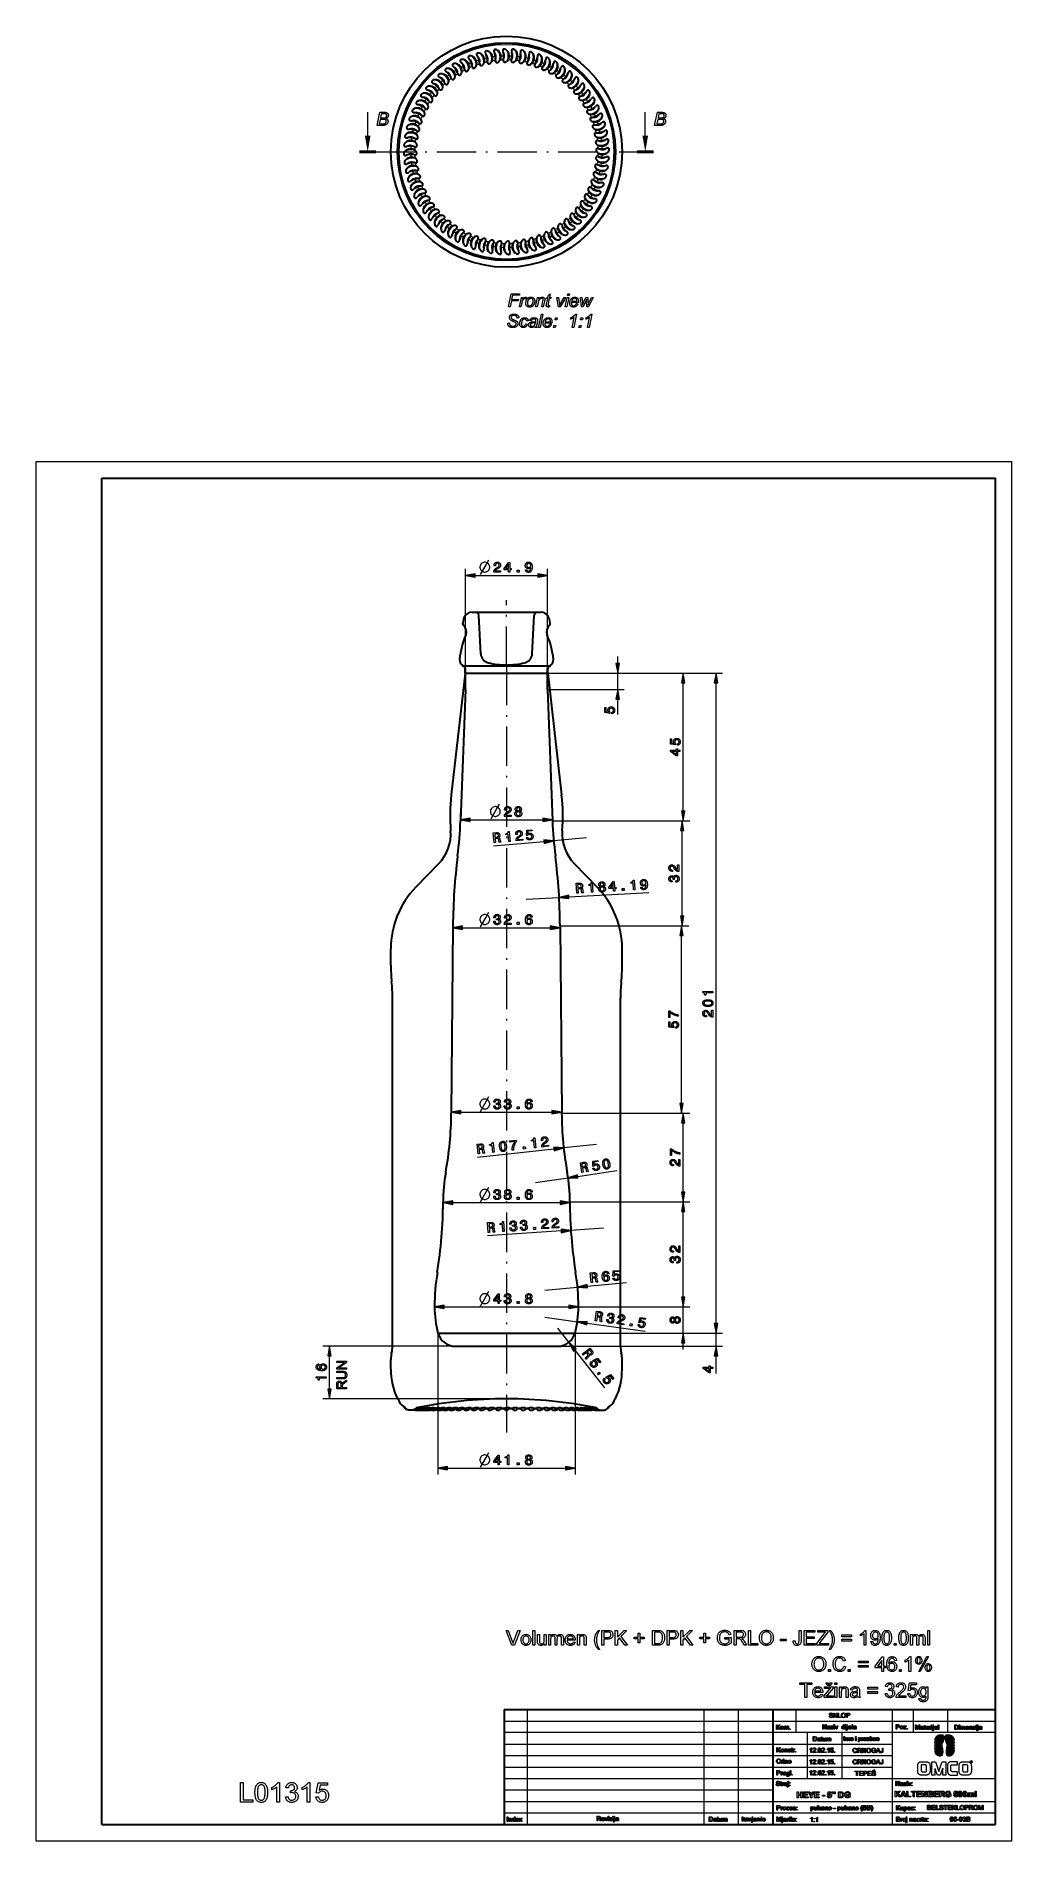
# Model space of a CAD drawing. Extents: x 0 to 297, y 0 to 550.
import ezdxf

# ---------------------------------------------------------------- set-up
doc = ezdxf.new("R2010")
doc.units = 0
doc.linetypes.add('DASHDOT', pattern=[18.5, 12, -3, 0.5, -3])

msp = doc.modelspace()

# ---------------------------------------------------------------- linework, layer by layer
at = {"color": 7, "lineweight": 30, "ltscale": 0.002271}
for p, q in [((130.5, 539.28), (130.48, 539.36)), ((132.72, 540.28), (132.71, 540.37)), ((137.38, 541.7), (137.38, 541.8)), ((144.65, 542.27), (144.67, 542.36)), ((147.07, 542.04), (147.1, 542.12)), ((151.82, 540.94), (151.86, 541.02)), ((154.1, 540.08), (154.15, 540.16)), ((156.3, 539.03), (156.35, 539.1)), ((124.49, 535.15), (124.45, 535.23)), ((128.38, 538.08), (128.35, 538.16)), ((162.23, 534.79), (162.3, 534.85)), ((163.94, 533.05), (164.01, 533.1)), ((119.75, 529.61), (119.69, 529.67)), ((165.48, 531.17), (165.57, 531.21)), ((166.86, 529.16), (166.95, 529.2)), ((116.61, 523.03), (116.53, 523.08)), ((117.47, 525.31), (117.39, 525.36)), ((168.06, 527.04), (168.15, 527.07)), ((169.07, 524.83), (169.16, 524.84)), ((169.88, 522.53), (169.97, 522.54)), ((115.51, 518.29), (115.43, 518.32)), ((170.49, 520.17), (170.58, 520.17)), ((170.89, 517.76), (170.98, 517.76)), ((115.25, 513.43), (115.16, 513.44)), ((115.28, 515.86), (115.19, 515.89)), ((171.06, 512.9), (171.14, 512.88)), ((171.08, 515.34), (171.17, 515.32)), ((115.44, 511), (115.35, 511)), ((115.84, 508.59), (115.75, 508.59)), ((116.45, 506.23), (116.36, 506.23)), ((169.72, 505.73), (169.8, 505.69)), ((170.38, 508.08), (170.46, 508.04)), ((170.82, 510.47), (170.91, 510.44)), ((117.26, 503.94), (117.17, 503.92)), ((118.27, 501.72), (118.18, 501.7)), ((167.82, 501.25), (167.89, 501.19)), ((168.87, 503.45), (168.94, 503.4)), ((119.47, 499.6), (119.39, 499.57)), ((120.85, 497.59), (120.77, 497.55)), ((122.4, 495.71), (122.32, 495.66)), ((163.58, 495.32), (163.63, 495.24)), ((165.16, 497.17), (165.22, 497.1)), ((166.58, 499.15), (166.64, 499.09)), ((124.1, 493.97), (124.03, 493.92)), ((125.96, 492.39), (125.89, 492.33)), ((127.94, 490.97), (127.87, 490.9)), ((130.04, 489.73), (129.98, 489.66)), ((155.83, 489.49), (155.85, 489.4)), ((157.95, 490.69), (157.98, 490.6)), ((159.96, 492.06), (160, 491.98)), ((161.84, 493.61), (161.89, 493.53)), ((132.24, 488.68), (132.18, 488.61)), ((134.52, 487.83), (134.47, 487.75)), ((136.86, 487.17), (136.83, 487.09)), ((139.26, 486.73), (139.23, 486.64)), ((141.68, 486.49), (141.66, 486.4)), ((144.12, 486.47), (144.11, 486.38)), ((146.55, 486.66), (146.54, 486.57)), ((148.95, 487.06), (148.95, 486.97)), ((151.31, 487.67), (151.32, 487.58))]:
    msp.add_line(p, q, dxfattribs=at)
at = {"color": 7, "lineweight": 30, "ltscale": 0.00227}
for p, q in [((135.02, 541.1), (135.01, 541.19)), ((139.78, 542.1), (139.79, 542.2)), ((142.21, 542.29), (142.23, 542.38)), ((126.37, 536.7), (126.34, 536.78)), ((160.38, 536.38), (160.45, 536.44)), ((121.17, 531.59), (121.11, 531.66)), ((118.52, 527.51), (118.45, 527.57)), ((115.96, 520.68), (115.88, 520.72)), ((153.61, 488.48), (153.63, 488.39))]:
    msp.add_line(p, q, dxfattribs=at)
at = {"color": 7, "lineweight": 30, "ltscale": 0.002272}
for p, q in [((149.47, 541.59), (149.51, 541.67)), ((122.75, 533.44), (122.7, 533.52)), ((158.39, 537.79), (158.46, 537.86))]:
    msp.add_line(p, q, dxfattribs=at)
at = {"color": 7, "lineweight": 13, "ltscale": 0.1769}
for p, q in [((100.93, 519.31), (100.93, 526.38)), ((100.93, 519.31), (100.93, 526.38)), ((185.41, 519.31), (185.41, 526.38)), ((185.41, 519.31), (185.41, 526.38))]:
    msp.add_line(p, q, dxfattribs=at)
at = {"color": 7, "lineweight": 50, "ltscale": 0.125}
for p, q in [((98.43, 514.38), (103.43, 514.38)), ((98.43, 514.38), (103.43, 514.38)), ((187.91, 514.38), (182.91, 514.38)), ((187.91, 514.38), (182.91, 514.38))]:
    msp.add_line(p, q, dxfattribs=at)
at = {"color": 7, "linetype": 'DASHDOT', "lineweight": 13}
for p, q in [((103.43, 514.38), (182.91, 514.38)), ((103.43, 514.38), (182.91, 514.38)), ((143.17, 357.82), (143.17, 377.84)), ((143.17, 357.82), (143.17, 124.35))]:
    msp.add_line(p, q, dxfattribs=at)
at = {"color": 7, "lineweight": 13}
for p, q in [((0, 0), (0, 420)), ((0, 420), (297, 420)), ((297, 0), (297, 420)), ((130.72, 355.62), (130.72, 387.36)), ((155.62, 355.62), (155.62, 387.36)), ((155.62, 355.62), (198.97, 355.62)), ((155.62, 355.62), (208.94, 355.62)), ((155.62, 355.62), (179.01, 355.62)), ((196.97, 313.58), (196.97, 352.67)), ((206.94, 157.58), (206.94, 352.67)), ((155.62, 350.62), (179.01, 350.62)), ((132.12, 310.95), (154.21, 310.95)), ((157.17, 310.62), (198.63, 310.62)), ((157.17, 310.62), (198.97, 310.62)), ((196.63, 281.58), (196.63, 307.67)), ((162.14, 287.46), (186.46, 288.82)), ((129.82, 278.08), (156.51, 278.08)), ((159.47, 278.62), (198.47, 278.62)), ((159.47, 278.62), (198.63, 278.62)), ((196.47, 224.58), (196.47, 275.67)), ((129.32, 221.9), (157.01, 221.9)), ((159.97, 221.62), (198.97, 221.62)), ((159.97, 221.62), (198.47, 221.62)), ((196.97, 197.58), (196.97, 218.67)), ((157.65, 210.69), (134.32, 208.15)), ((126.82, 194.36), (159.51, 194.36)), ((162.47, 194.62), (198.97, 194.62)), ((162.47, 194.62), (198.97, 194.62)), ((196.97, 165.58), (196.97, 191.67)), ((159.8, 185.73), (137.36, 184.26)), ((124.22, 162.62), (162.11, 162.62)), ((165.07, 162.62), (198.97, 162.62)), ((165.07, 162.62), (198.97, 162.62)), ((122.27, 154.62), (122.27, 111.53)), ((164.02, 154.62), (198.97, 154.62)), ((164.02, 154.62), (208.94, 154.62)), ((164.02, 154.62), (208.94, 154.62)), ((164.07, 154.62), (164.07, 111.53)), ((127.61, 150.62), (87.29, 150.62)), ((158.73, 150.62), (208.94, 150.62)), ((143.16, 134.62), (87.29, 134.62)), ((125.22, 113.53), (161.11, 113.53)), ((149.42, 40), (149.42, 5)), ((203.21, 40), (203.21, 5)), ((213.71, 40), (213.71, 5)), ((260.61, 40), (260.61, 5)), ((142.42, 36.5), (292, 36.5)), ((292, 33), (142.42, 33)), ((142.42, 29.5), (260.61, 29.5)), ((142.42, 26), (260.61, 26)), ((142.42, 22.5), (260.61, 22.5)), ((142.42, 19), (292, 19)), ((224.21, 15.5), (142.42, 15.5)), ((142.42, 12), (292, 12)), ((142.42, 8.5), (292, 8.5)), ((0, 0), (297, 0))]:
    msp.add_line(p, q, dxfattribs=at)
at = {"color": 7, "lineweight": 30}
for p, q in [((20, 5), (20, 415)), ((20, 415), (292, 415)), ((292, 5), (292, 415)), ((132.6, 374.12), (153.73, 374.12)), ((129.77, 357.82), (156.57, 357.82)), ((130.57, 355.62), (126.37, 318.51)), ((130.67, 355.62), (155.67, 355.62)), ((130.72, 355.62), (155.62, 355.62)), ((155.77, 355.62), (159.96, 318.51)), ((130.72, 350.62), (129.17, 310.62)), ((155.62, 350.62), (157.17, 310.62)), ((126.87, 278.62), (126.37, 221.62)), ((159.47, 278.62), (159.97, 221.62)), ((108.47, 150.62), (108.47, 256.62)), ((177.87, 150.62), (177.87, 256.62)), ((122.27, 154.62), (164.07, 154.62)), ((122.32, 154.62), (164.02, 154.62)), ((127.61, 150.62), (158.73, 150.62)), ((142.42, 40), (292, 40)), ((142.42, 40), (142.42, 5)), ((224.21, 40), (224.21, 5)), ((20, 5), (292, 5))]:
    msp.add_line(p, q, dxfattribs=at)
at = {"color": 7, "lineweight": 13, "ltscale": 0.474779}
msp.add_line((133.67, 385.36), (152.66, 385.36), dxfattribs=at)
at = {"color": 7, "lineweight": 30, "ltscale": 0.472448}
msp.add_line((133.72, 374.12), (152.62, 374.12), dxfattribs=at)
at = {"color": 7, "lineweight": 30, "ltscale": 0.007656}
for p, q in [((129.89, 370.47), (129.89, 370.77)), ((156.44, 370.47), (156.44, 370.77))]:
    msp.add_line(p, q, dxfattribs=at)
at = {"color": 7, "lineweight": 30, "ltscale": 0.292142}
for p, q in [((135.33, 361.5), (134.72, 373.17)), ((151.01, 361.5), (151.62, 373.17))]:
    msp.add_line(p, q, dxfattribs=at)
at = {"color": 7, "lineweight": 13, "ltscale": 0.051139}
for p, q in [((177.01, 358.58), (177.01, 360.62)), ((196.97, 165.58), (196.97, 167.62)), ((206.94, 157.58), (206.94, 159.62)), ((196.97, 149.62), (196.97, 151.67))]:
    msp.add_line(p, q, dxfattribs=at)
at = {"color": 7, "lineweight": 30, "ltscale": 0.035001}
for p, q in [((130.57, 355.62), (130.57, 357.02)), ((155.77, 355.62), (155.77, 357.02))]:
    msp.add_line(p, q, dxfattribs=at)
at = {"color": 7, "lineweight": 30, "ltscale": 0.034366}
for p, q in [((130.67, 355.62), (130.67, 357)), ((155.67, 355.62), (155.67, 357))]:
    msp.add_line(p, q, dxfattribs=at)
at = {"color": 7, "lineweight": 30, "ltscale": 0.125}
for p, q in [((130.72, 350.62), (130.72, 355.62)), ((155.62, 350.62), (155.62, 355.62)), ((107.97, 266.62), (107.97, 271.62)), ((178.37, 266.62), (178.37, 271.62))]:
    msp.add_line(p, q, dxfattribs=at)
at = {"color": 7, "lineweight": 13, "ltscale": 0.125}
msp.add_line((177.01, 350.62), (177.01, 355.62), dxfattribs=at)
at = {"color": 7, "lineweight": 13, "ltscale": 0.116125}
msp.add_line((177.01, 343.02), (177.01, 347.67), dxfattribs=at)
at = {"color": 7, "lineweight": 13, "ltscale": 0.058269}
for p, q in [((129.17, 310.62), (129.17, 312.95)), ((157.17, 310.62), (157.17, 312.95))]:
    msp.add_line(p, q, dxfattribs=at)
at = {"color": 7, "lineweight": 13, "ltscale": 0.387552}
msp.add_line((154.61, 304.27), (139.17, 302.92), dxfattribs=at)
at = {"color": 7, "lineweight": 13, "ltscale": 0.25}
for p, q in [((167.51, 305.41), (157.55, 304.53)), ((149.2, 286.74), (159.19, 287.3)), ((170.53, 212.08), (160.59, 211)), ((152.04, 200.46), (161.93, 201.92)), ((172.73, 186.57), (162.75, 185.92)), ((154.83, 167.69), (164.79, 168.62)), ((154.85, 159.49), (164.75, 158.09))]:
    msp.add_line(p, q, dxfattribs=at)
at = {"color": 7, "lineweight": 30, "ltscale": 0.250046}
msp.add_line((122.54, 297.59), (115.58, 290.41), dxfattribs=at)
at = {"color": 7, "lineweight": 30, "ltscale": 0.250047}
msp.add_line((163.79, 297.59), (170.76, 290.41), dxfattribs=at)
at = {"color": 7, "lineweight": 30, "ltscale": 0.000486739}
msp.add_line((115.19, 290), (115.18, 289.99), dxfattribs=at)
at = {"color": 7, "lineweight": 13, "ltscale": 0.063521}
for p, q in [((126.87, 278.62), (126.87, 276.08)), ((159.47, 278.62), (159.47, 276.08))]:
    msp.add_line(p, q, dxfattribs=at)
at = {"color": 7, "lineweight": 13, "ltscale": 0.056835}
for p, q in [((126.37, 221.62), (126.37, 223.9)), ((159.97, 221.62), (159.97, 223.9))]:
    msp.add_line(p, q, dxfattribs=at)
at = {"color": 7, "lineweight": 13, "ltscale": 0.30114}
for p, q in [((164.85, 202.35), (176.77, 204.11)), ((167.73, 168.89), (179.73, 170))]:
    msp.add_line(p, q, dxfattribs=at)
at = {"color": 7, "lineweight": 13, "ltscale": 0.056581}
for p, q in [((123.87, 194.62), (123.87, 192.36)), ((162.47, 194.62), (162.47, 192.36))]:
    msp.add_line(p, q, dxfattribs=at)
at = {"color": 7, "lineweight": 13, "ltscale": 0.050035}
for p, q in [((121.27, 162.62), (121.27, 164.62)), ((165.07, 162.62), (165.07, 164.62))]:
    msp.add_line(p, q, dxfattribs=at)
at = {"color": 7, "lineweight": 13, "ltscale": 0.2}
msp.add_line((196.97, 154.62), (196.97, 162.62), dxfattribs=at)
at = {"color": 7, "lineweight": 13, "ltscale": 0.1375}
msp.add_line((158.73, 156.12), (162.13, 151.8), dxfattribs=at)
at = {"color": 7, "lineweight": 13, "ltscale": 0.446069}
msp.add_line((167.68, 157.68), (185.34, 155.2), dxfattribs=at)
at = {"color": 7, "lineweight": 13, "ltscale": 0.1}
msp.add_line((206.94, 150.62), (206.94, 154.62), dxfattribs=at)
at = {"color": 7, "lineweight": 13, "ltscale": 0.366083}
msp.add_line((163.95, 149.48), (173.01, 137.97), dxfattribs=at)
at = {"color": 7, "lineweight": 13, "ltscale": 0.252279}
msp.add_line((89.29, 137.58), (89.29, 147.67), dxfattribs=at)
at = {"color": 7, "lineweight": 30, "ltscale": 0.075}
for p, q in [((107.97, 143.62), (107.97, 146.62)), ((178.37, 143.62), (178.37, 146.62))]:
    msp.add_line(p, q, dxfattribs=at)
at = {"color": 7, "lineweight": 13, "ltscale": 0.133647}
msp.add_line((206.94, 142.32), (206.94, 147.67), dxfattribs=at)
at = {"color": 7, "lineweight": 30, "ltscale": 0.00125}
for p, q in [((109.99, 134.62), (110.04, 134.62)), ((176.29, 134.62), (176.34, 134.62))]:
    msp.add_line(p, q, dxfattribs=at)
at = {"color": 7, "lineweight": 30, "ltscale": 0.004313}
msp.add_line((115.88, 131.88), (115.71, 131.85), dxfattribs=at)
at = {"color": 7, "lineweight": 30, "ltscale": 0.00193}
msp.add_line((115.97, 131.82), (116.05, 131.83), dxfattribs=at)
at = {"color": 7, "lineweight": 30, "ltscale": 0.006663}
msp.add_line((116.3, 131.79), (116.56, 131.83), dxfattribs=at)
at = {"color": 7, "lineweight": 30, "ltscale": 0.002498}
msp.add_line((117.56, 131.73), (117.66, 131.75), dxfattribs=at)
at = {"color": 7, "lineweight": 13, "ltscale": 0.001916}
msp.add_line((117.66, 131.75), (117.59, 131.75), dxfattribs=at)
at = {"color": 7, "lineweight": 30, "ltscale": 0.006405}
msp.add_line((118.5, 131.71), (118.75, 131.75), dxfattribs=at)
at = {"color": 7, "lineweight": 13, "ltscale": 0.00493}
msp.add_line((118.75, 131.75), (118.55, 131.75), dxfattribs=at)
at = {"color": 7, "lineweight": 13, "ltscale": 0.007809}
msp.add_line((120.03, 131.75), (119.71, 131.75), dxfattribs=at)
at = {"color": 7, "lineweight": 13, "ltscale": 0.010533}
msp.add_line((121.48, 131.75), (121.06, 131.75), dxfattribs=at)
at = {"color": 7, "lineweight": 13, "ltscale": 0.013084}
msp.add_line((123.09, 131.75), (122.57, 131.75), dxfattribs=at)
at = {"color": 7, "lineweight": 13, "ltscale": 0.015446}
msp.add_line((124.86, 131.75), (124.25, 131.75), dxfattribs=at)
at = {"color": 7, "lineweight": 13, "ltscale": 0.017595}
msp.add_line((126.77, 131.75), (126.07, 131.75), dxfattribs=at)
at = {"color": 7, "lineweight": 30, "ltscale": 0.00211}
msp.add_line((127.71, 131.54), (127.77, 131.48), dxfattribs=at)
at = {"color": 7, "lineweight": 30, "ltscale": 0.000855064}
msp.add_line((127.88, 131.62), (127.84, 131.62), dxfattribs=at)
at = {"color": 7, "lineweight": 13, "ltscale": 0.019531}
msp.add_line((128.81, 131.75), (128.02, 131.75), dxfattribs=at)
at = {"color": 7, "lineweight": 30, "ltscale": 0.004433}
msp.add_line((130.1, 131.62), (129.92, 131.62), dxfattribs=at)
at = {"color": 7, "lineweight": 30, "ltscale": 0.006192}
msp.add_line((129.94, 131.62), (130.1, 131.44), dxfattribs=at)
at = {"color": 7, "lineweight": 13, "ltscale": 0.02122}
msp.add_line((130.95, 131.75), (130.1, 131.75), dxfattribs=at)
at = {"color": 7, "lineweight": 30, "ltscale": 0.007889}
msp.add_line((132.42, 131.62), (132.1, 131.62), dxfattribs=at)
at = {"color": 7, "lineweight": 13, "ltscale": 0.022658}
msp.add_line((133.18, 131.75), (132.28, 131.75), dxfattribs=at)
at = {"color": 7, "lineweight": 30, "ltscale": 0.007346}
msp.add_line((132.32, 131.62), (132.52, 131.41), dxfattribs=at)
at = {"color": 7, "lineweight": 30, "ltscale": 0.011185}
msp.add_line((134.82, 131.62), (134.37, 131.62), dxfattribs=at)
at = {"color": 7, "lineweight": 13, "ltscale": 0.023824}
msp.add_line((135.49, 131.75), (134.54, 131.75), dxfattribs=at)
at = {"color": 7, "lineweight": 30, "ltscale": 0.008243}
msp.add_line((134.76, 131.62), (134.99, 131.38), dxfattribs=at)
at = {"color": 7, "lineweight": 30, "ltscale": 0.014285}
msp.add_line((137.29, 131.62), (136.72, 131.62), dxfattribs=at)
at = {"color": 7, "lineweight": 13, "ltscale": 0.024704}
msp.add_line((137.86, 131.75), (136.88, 131.75), dxfattribs=at)
at = {"color": 7, "lineweight": 30, "ltscale": 0.008882}
msp.add_line((137.26, 131.62), (137.51, 131.37), dxfattribs=at)
at = {"color": 7, "lineweight": 30, "ltscale": 0.017153}
msp.add_line((139.8, 131.62), (139.11, 131.62), dxfattribs=at)
at = {"color": 7, "lineweight": 13, "ltscale": 0.025363}
msp.add_line((140.27, 131.75), (139.26, 131.75), dxfattribs=at)
at = {"color": 7, "lineweight": 30, "ltscale": 0.009369}
msp.add_line((139.79, 131.62), (140.05, 131.36), dxfattribs=at)
at = {"color": 7, "lineweight": 30, "ltscale": 0.019744}
msp.add_line((142.34, 131.62), (141.55, 131.62), dxfattribs=at)
at = {"color": 7, "lineweight": 13, "ltscale": 0.025538}
msp.add_line((142.71, 131.75), (141.68, 131.75), dxfattribs=at)
at = {"color": 7, "lineweight": 30, "ltscale": 0.009394}
msp.add_line((142.34, 131.62), (142.6, 131.36), dxfattribs=at)
at = {"color": 7, "lineweight": 13, "ltscale": 0.016825}
msp.add_line((142.6, 131.36), (143.08, 131.83), dxfattribs=at)
at = {"color": 7, "lineweight": 30, "ltscale": 0.01321}
msp.add_line((143.73, 131.36), (144.11, 131.73), dxfattribs=at)
at = {"color": 7, "lineweight": 30, "ltscale": 0.022003}
msp.add_line((144.88, 131.62), (144, 131.62), dxfattribs=at)
at = {"color": 7, "lineweight": 30, "ltscale": 0.000584773}
msp.add_line((144.12, 131.75), (144.11, 131.73), dxfattribs=at)
at = {"color": 7, "lineweight": 13, "ltscale": 0.025518}
msp.add_line((145.14, 131.75), (144.12, 131.75), dxfattribs=at)
at = {"color": 7, "lineweight": 30, "ltscale": 0.009317}
msp.add_line((144.87, 131.62), (145.13, 131.36), dxfattribs=at)
at = {"color": 7, "lineweight": 30, "ltscale": 0.021259}
msp.add_line((147.38, 131.62), (146.53, 131.62), dxfattribs=at)
at = {"color": 7, "lineweight": 30, "ltscale": 0.000481071}
msp.add_line((146.55, 131.75), (146.54, 131.73), dxfattribs=at)
at = {"color": 7, "lineweight": 13, "ltscale": 0.025304}
msp.add_line((147.56, 131.75), (146.55, 131.75), dxfattribs=at)
at = {"color": 7, "lineweight": 30, "ltscale": 0.009105}
msp.add_line((147.38, 131.63), (147.63, 131.37), dxfattribs=at)
at = {"color": 7, "lineweight": 13, "ltscale": 0.024898}
msp.add_line((149.95, 131.75), (148.95, 131.75), dxfattribs=at)
at = {"color": 7, "lineweight": 30, "ltscale": 0.00044545}
msp.add_line((148.95, 131.75), (148.95, 131.73), dxfattribs=at)
at = {"color": 7, "lineweight": 30, "ltscale": 0.02017}
msp.add_line((149.85, 131.62), (149.05, 131.62), dxfattribs=at)
at = {"color": 7, "lineweight": 30, "ltscale": 0.008756}
msp.add_line((149.84, 131.64), (150.08, 131.38), dxfattribs=at)
at = {"color": 7, "lineweight": 13, "ltscale": 0.024302}
msp.add_line((152.28, 131.75), (151.31, 131.75), dxfattribs=at)
at = {"color": 7, "lineweight": 30, "ltscale": 0.000493612}
msp.add_line((151.31, 131.75), (151.32, 131.73), dxfattribs=at)
at = {"color": 7, "lineweight": 30, "ltscale": 0.018604}
msp.add_line((152.26, 131.62), (151.51, 131.62), dxfattribs=at)
at = {"color": 7, "lineweight": 30, "ltscale": 0.008268}
msp.add_line((152.23, 131.65), (152.46, 131.41), dxfattribs=at)
at = {"color": 7, "lineweight": 13, "ltscale": 0.023521}
msp.add_line((154.55, 131.75), (153.61, 131.75), dxfattribs=at)
at = {"color": 7, "lineweight": 30, "ltscale": 0.000605007}
msp.add_line((153.61, 131.75), (153.63, 131.73), dxfattribs=at)
at = {"color": 7, "lineweight": 30, "ltscale": 0.016558}
msp.add_line((154.58, 131.62), (153.91, 131.62), dxfattribs=at)
at = {"color": 7, "lineweight": 30, "ltscale": 0.007638}
msp.add_line((154.54, 131.66), (154.74, 131.44), dxfattribs=at)
at = {"color": 7, "lineweight": 13, "ltscale": 0.022561}
msp.add_line((156.73, 131.75), (155.83, 131.75), dxfattribs=at)
at = {"color": 7, "lineweight": 30, "ltscale": 0.000749303}
msp.add_line((155.83, 131.75), (155.85, 131.73), dxfattribs=at)
at = {"color": 7, "lineweight": 30, "ltscale": 0.013999}
msp.add_line((156.79, 131.62), (156.23, 131.62), dxfattribs=at)
at = {"color": 7, "lineweight": 30, "ltscale": 0.006862}
msp.add_line((156.74, 131.68), (156.92, 131.48), dxfattribs=at)
at = {"color": 7, "lineweight": 13, "ltscale": 0.021429}
msp.add_line((158.81, 131.75), (157.95, 131.75), dxfattribs=at)
at = {"color": 7, "lineweight": 30, "ltscale": 0.000908147}
msp.add_line((157.95, 131.75), (157.98, 131.73), dxfattribs=at)
at = {"color": 7, "lineweight": 30, "ltscale": 0.010974}
msp.add_line((158.9, 131.62), (158.46, 131.62), dxfattribs=at)
at = {"color": 7, "lineweight": 30, "ltscale": 0.00593}
msp.add_line((158.82, 131.71), (158.97, 131.53), dxfattribs=at)
at = {"color": 7, "lineweight": 13, "ltscale": 0.020134}
msp.add_line((160.76, 131.75), (159.96, 131.75), dxfattribs=at)
at = {"color": 7, "lineweight": 30, "ltscale": 0.001071}
msp.add_line((159.96, 131.75), (160, 131.73), dxfattribs=at)
at = {"color": 7, "lineweight": 30, "ltscale": 0.007458}
msp.add_line((160.86, 131.62), (160.56, 131.62), dxfattribs=at)
at = {"color": 7, "lineweight": 30, "ltscale": 0.000285153}
msp.add_line((160.77, 131.74), (160.76, 131.75), dxfattribs=at)
at = {"color": 7, "lineweight": 30, "ltscale": 0.00483}
msp.add_line((160.77, 131.74), (160.89, 131.58), dxfattribs=at)
at = {"color": 7, "lineweight": 13, "ltscale": 0.018686}
msp.add_line((162.59, 131.75), (161.84, 131.75), dxfattribs=at)
at = {"color": 7, "lineweight": 30, "ltscale": 0.001232}
msp.add_line((161.84, 131.75), (161.89, 131.73), dxfattribs=at)
at = {"color": 7, "lineweight": 30, "ltscale": 0.003468}
msp.add_line((162.67, 131.62), (162.53, 131.62), dxfattribs=at)
at = {"color": 7, "lineweight": 30, "ltscale": 0.003508}
msp.add_line((162.57, 131.77), (162.65, 131.66), dxfattribs=at)
at = {"color": 7, "lineweight": 13, "ltscale": 0.016423}
msp.add_line((164.24, 131.75), (163.58, 131.75), dxfattribs=at)
at = {"color": 7, "lineweight": 30, "ltscale": 0.001389}
msp.add_line((163.58, 131.75), (163.63, 131.73), dxfattribs=at)
at = {"color": 7, "lineweight": 30, "ltscale": 0.001853}
msp.add_line((164.2, 131.8), (164.24, 131.74), dxfattribs=at)
at = {"color": 7, "lineweight": 30, "ltscale": 0.000509887}
msp.add_line((164.68, 131.31), (164.7, 131.32), dxfattribs=at)
at = {"color": 7, "lineweight": 13, "ltscale": 0.013731}
msp.add_line((165.71, 131.75), (165.16, 131.75), dxfattribs=at)
at = {"color": 7, "lineweight": 30, "ltscale": 0.001538}
msp.add_line((165.16, 131.75), (165.22, 131.73), dxfattribs=at)
at = {"color": 7, "lineweight": 13, "ltscale": 0.010725}
msp.add_line((167.01, 131.75), (166.58, 131.75), dxfattribs=at)
at = {"color": 7, "lineweight": 30, "ltscale": 0.001677}
msp.add_line((166.58, 131.75), (166.64, 131.73), dxfattribs=at)
at = {"color": 7, "lineweight": 13, "ltscale": 0.011598}
msp.add_line((168.28, 131.75), (167.82, 131.75), dxfattribs=at)
at = {"color": 7, "lineweight": 30, "ltscale": 0.001806}
msp.add_line((167.82, 131.75), (167.89, 131.73), dxfattribs=at)
at = {"color": 7, "lineweight": 30, "ltscale": 0.005391}
msp.add_line((169.03, 131.62), (168.82, 131.62), dxfattribs=at)
at = {"color": 7, "lineweight": 13, "ltscale": 0.003892}
msp.add_line((169.02, 131.75), (168.87, 131.75), dxfattribs=at)
at = {"color": 7, "lineweight": 30, "ltscale": 0.001921}
msp.add_line((168.87, 131.75), (168.94, 131.73), dxfattribs=at)
at = {"color": 7, "lineweight": 30, "ltscale": 0.003081}
msp.add_line((169.06, 131.7), (168.94, 131.73), dxfattribs=at)
at = {"color": 7, "lineweight": 30, "ltscale": 0.003902}
msp.add_line((169.52, 131.36), (169.38, 131.3), dxfattribs=at)
at = {"color": 7, "lineweight": 13, "ltscale": 0.000149536}
msp.add_line((169.73, 131.75), (169.72, 131.75), dxfattribs=at)
at = {"color": 7, "lineweight": 13, "ltscale": 0.175}
for p, q in [((231.21, 40), (231.21, 33)), ((266.91, 40), (266.91, 33)), ((277.41, 40), (277.41, 33))]:
    msp.add_line(p, q, dxfattribs=at)
at = {"color": 7, "lineweight": 13, "ltscale": 0.35}
for p, q in [((234.71, 33), (234.71, 19)), ((245.21, 33), (245.21, 19))]:
    msp.add_line(p, q, dxfattribs=at)
at = {"color": 7, "lineweight": 30}
for points in [[(134.9, 544.39), (134.81, 544.41), (134.71, 544.42), (134.67, 544.43), (134.62, 544.43), (134.57, 544.43), (134.53, 544.42), (134.47, 544.42), (134.41, 544.4), (134.35, 544.39), (134.31, 544.37), (134.27, 544.35), (134.23, 544.33), (134.2, 544.3), (134.16, 544.26), (134.14, 544.24), (134.13, 544.22), (134.1, 544.17), (134.08, 544.13), (134.07, 544.08), (134.07, 544.03), (134.07, 543.98), (134.08, 543.92), (134.1, 543.86), (134.12, 543.8), (134.13, 543.76), (134.15, 543.72), (134.19, 543.64), (134.23, 543.59), (134.29, 543.48)], [(137.54, 545), (137.45, 545.02), (137.36, 545.04), (137.32, 545.05), (137.27, 545.06), (137.23, 545.06), (137.18, 545.06), (137.12, 545.06), (137.06, 545.05), (137, 545.04), (136.96, 545.03), (136.91, 545.01), (136.88, 544.99), (136.84, 544.97), (136.8, 544.93), (136.78, 544.91), (136.76, 544.89), (136.73, 544.85), (136.71, 544.8), (136.7, 544.76), (136.69, 544.71), (136.69, 544.66), (136.69, 544.6), (136.7, 544.54), (136.72, 544.48), (136.73, 544.44), (136.74, 544.39), (136.78, 544.31), (136.81, 544.25), (136.86, 544.14)], [(140.23, 545.37), (140.15, 545.41), (140.06, 545.43), (140.01, 545.45), (139.97, 545.46), (139.92, 545.46), (139.88, 545.47), (139.82, 545.47), (139.75, 545.47), (139.69, 545.46), (139.65, 545.45), (139.61, 545.44), (139.57, 545.42), (139.53, 545.4), (139.48, 545.37), (139.46, 545.35), (139.44, 545.33), (139.41, 545.29), (139.39, 545.25), (139.37, 545.2), (139.36, 545.16), (139.35, 545.11), (139.35, 545.05), (139.35, 544.99), (139.36, 544.93), (139.37, 544.88), (139.38, 544.84), (139.41, 544.75), (139.43, 544.7), (139.48, 544.58)], [(142.94, 545.51), (142.86, 545.55), (142.78, 545.59), (142.73, 545.6), (142.69, 545.62), (142.64, 545.63), (142.6, 545.64), (142.54, 545.64), (142.48, 545.65), (142.42, 545.65), (142.37, 545.64), (142.33, 545.63), (142.29, 545.62), (142.25, 545.6), (142.2, 545.57), (142.18, 545.56), (142.16, 545.54), (142.12, 545.5), (142.09, 545.46), (142.07, 545.42), (142.05, 545.37), (142.04, 545.32), (142.04, 545.26), (142.03, 545.2), (142.04, 545.14), (142.05, 545.1), (142.05, 545.05), (142.07, 544.97), (142.09, 544.91), (142.13, 544.79)], [(145.66, 545.41), (145.58, 545.46), (145.5, 545.5), (145.46, 545.52), (145.41, 545.54), (145.37, 545.55), (145.33, 545.57), (145.27, 545.58), (145.2, 545.59), (145.14, 545.59), (145.1, 545.59), (145.05, 545.58), (145.01, 545.58), (144.97, 545.56), (144.92, 545.54), (144.9, 545.53), (144.88, 545.51), (144.84, 545.48), (144.81, 545.44), (144.78, 545.4), (144.76, 545.35), (144.74, 545.3), (144.73, 545.24), (144.73, 545.18), (144.72, 545.12), (144.73, 545.08), (144.73, 545.03), (144.74, 544.95), (144.75, 544.88), (144.78, 544.76)], [(148.35, 545.07), (148.28, 545.13), (148.2, 545.18), (148.16, 545.2), (148.12, 545.22), (148.08, 545.24), (148.04, 545.26), (147.98, 545.28), (147.92, 545.29), (147.86, 545.3), (147.81, 545.3), (147.77, 545.3), (147.72, 545.3), (147.68, 545.29), (147.63, 545.27), (147.61, 545.26), (147.58, 545.24), (147.54, 545.21), (147.51, 545.18), (147.48, 545.14), (147.45, 545.09), (147.43, 545.05), (147.42, 544.99), (147.4, 544.93), (147.4, 544.87), (147.4, 544.83), (147.4, 544.78), (147.4, 544.69), (147.41, 544.63), (147.42, 544.5)], [(151.01, 544.5), (150.94, 544.57), (150.87, 544.62), (150.83, 544.65), (150.79, 544.68), (150.75, 544.7), (150.71, 544.72), (150.65, 544.74), (150.59, 544.76), (150.53, 544.77), (150.49, 544.78), (150.44, 544.78), (150.4, 544.78), (150.36, 544.78), (150.31, 544.76), (150.28, 544.75), (150.26, 544.74), (150.21, 544.71), (150.17, 544.68), (150.14, 544.64), (150.11, 544.6), (150.09, 544.56), (150.07, 544.5), (150.05, 544.44), (150.04, 544.39), (150.03, 544.34), (150.03, 544.3), (150.03, 544.21), (150.03, 544.14), (150.03, 544.02)], [(125.13, 539.75), (125.04, 539.74), (124.95, 539.72), (124.9, 539.71), (124.86, 539.69), (124.82, 539.68), (124.77, 539.66), (124.72, 539.63), (124.67, 539.6), (124.62, 539.56), (124.59, 539.53), (124.56, 539.5), (124.53, 539.46), (124.51, 539.43), (124.48, 539.38), (124.47, 539.35), (124.47, 539.33), (124.46, 539.28), (124.46, 539.23), (124.47, 539.18), (124.48, 539.13), (124.5, 539.08), (124.53, 539.03), (124.56, 538.98), (124.6, 538.93), (124.63, 538.9), (124.66, 538.87), (124.73, 538.81), (124.78, 538.77), (124.88, 538.69)], [(127.41, 541.23), (127.32, 541.22), (127.23, 541.21), (127.18, 541.2), (127.14, 541.19), (127.09, 541.18), (127.05, 541.16), (126.99, 541.14), (126.94, 541.11), (126.88, 541.08), (126.85, 541.05), (126.82, 541.02), (126.79, 540.99), (126.76, 540.96), (126.73, 540.91), (126.72, 540.89), (126.71, 540.86), (126.7, 540.81), (126.7, 540.76), (126.7, 540.71), (126.71, 540.66), (126.72, 540.61), (126.75, 540.56), (126.78, 540.51), (126.81, 540.46), (126.84, 540.42), (126.87, 540.39), (126.93, 540.32), (126.97, 540.28), (127.07, 540.19)], [(129.81, 542.5), (129.72, 542.5), (129.63, 542.5), (129.58, 542.49), (129.53, 542.49), (129.49, 542.48), (129.44, 542.47), (129.38, 542.45), (129.33, 542.43), (129.27, 542.4), (129.24, 542.37), (129.2, 542.35), (129.17, 542.32), (129.14, 542.29), (129.11, 542.24), (129.09, 542.22), (129.08, 542.19), (129.07, 542.15), (129.06, 542.1), (129.06, 542.05), (129.06, 542), (129.07, 541.95), (129.09, 541.89), (129.12, 541.84), (129.15, 541.78), (129.17, 541.75), (129.19, 541.71), (129.25, 541.64), (129.29, 541.59), (129.38, 541.5)], [(130.5, 539.28), (130.52, 539.22), (130.55, 539.16), (130.58, 539.1), (130.61, 539.05), (130.63, 539.01), (130.66, 538.99), (130.68, 538.96), (130.71, 538.94), (130.73, 538.92), (130.75, 538.91), (130.8, 538.88), (130.84, 538.87), (130.87, 538.86), (130.89, 538.85), (130.92, 538.85), (130.95, 538.85), (130.98, 538.85), (131.02, 538.85), (131.07, 538.86), (131.13, 538.88), (131.18, 538.9), (131.22, 538.91), (131.25, 538.93), (131.28, 538.95), (131.31, 538.97), (131.37, 539.02), (131.43, 539.08), (131.48, 539.14), (131.53, 539.21), (131.58, 539.28), (131.62, 539.36)], [(132.31, 543.55), (132.22, 543.57), (132.13, 543.57), (132.08, 543.57), (132.03, 543.57), (131.99, 543.56), (131.94, 543.56), (131.88, 543.54), (131.82, 543.53), (131.77, 543.5), (131.73, 543.48), (131.69, 543.46), (131.66, 543.43), (131.62, 543.4), (131.59, 543.36), (131.57, 543.34), (131.56, 543.32), (131.54, 543.27), (131.53, 543.22), (131.52, 543.17), (131.52, 543.12), (131.53, 543.07), (131.54, 543.01), (131.56, 542.96), (131.59, 542.9), (131.61, 542.86), (131.63, 542.82), (131.68, 542.75), (131.71, 542.7), (131.79, 542.6)], [(132.72, 540.28), (132.74, 540.23), (132.75, 540.17), (132.78, 540.1), (132.81, 540.05), (132.83, 540.01), (132.85, 539.98), (132.87, 539.96), (132.89, 539.93), (132.92, 539.91), (132.94, 539.89), (132.98, 539.87), (133.02, 539.85), (133.05, 539.84), (133.07, 539.83), (133.1, 539.82), (133.13, 539.82), (133.16, 539.82), (133.19, 539.82), (133.25, 539.82), (133.31, 539.83), (133.36, 539.85), (133.4, 539.86), (133.43, 539.88), (133.47, 539.89), (133.5, 539.91), (133.57, 539.96), (133.63, 540.01), (133.68, 540.06), (133.74, 540.13), (133.79, 540.2), (133.84, 540.27)], [(135.02, 541.1), (135.03, 541.04), (135.04, 540.97), (135.06, 540.91), (135.08, 540.85), (135.1, 540.82), (135.12, 540.78), (135.14, 540.76), (135.16, 540.73), (135.18, 540.71), (135.2, 540.69), (135.24, 540.66), (135.28, 540.64), (135.3, 540.62), (135.33, 540.61), (135.36, 540.6), (135.39, 540.6), (135.42, 540.59), (135.45, 540.59), (135.51, 540.59), (135.57, 540.59), (135.62, 540.6), (135.66, 540.61), (135.69, 540.63), (135.73, 540.64), (135.76, 540.66), (135.83, 540.7), (135.9, 540.74), (135.96, 540.79), (136.02, 540.85), (136.08, 540.91), (136.13, 540.99)], [(137.38, 541.7), (137.38, 541.64), (137.39, 541.58), (137.4, 541.52), (137.42, 541.46), (137.44, 541.42), (137.45, 541.38), (137.47, 541.35), (137.49, 541.33), (137.51, 541.3), (137.52, 541.28), (137.56, 541.25), (137.6, 541.22), (137.62, 541.21), (137.64, 541.2), (137.67, 541.19), (137.7, 541.18), (137.73, 541.17), (137.76, 541.16), (137.82, 541.16), (137.88, 541.16), (137.94, 541.16), (137.97, 541.17), (138.01, 541.18), (138.04, 541.19), (138.08, 541.2), (138.15, 541.24), (138.22, 541.27), (138.29, 541.32), (138.35, 541.37), (138.41, 541.43), (138.48, 541.5)], [(139.78, 542.1), (139.78, 542.04), (139.78, 541.98), (139.79, 541.92), (139.8, 541.85), (139.81, 541.82), (139.83, 541.78), (139.84, 541.75), (139.86, 541.72), (139.87, 541.7), (139.89, 541.67), (139.92, 541.64), (139.96, 541.61), (139.98, 541.59), (140, 541.58), (140.03, 541.56), (140.06, 541.55), (140.09, 541.54), (140.12, 541.53), (140.18, 541.52), (140.23, 541.52), (140.29, 541.52), (140.33, 541.52), (140.36, 541.53), (140.4, 541.53), (140.44, 541.54), (140.51, 541.57), (140.58, 541.6), (140.65, 541.64), (140.72, 541.69), (140.79, 541.74), (140.86, 541.8)], [(142.21, 542.29), (142.21, 542.23), (142.2, 542.17), (142.2, 542.11), (142.21, 542.04), (142.22, 542), (142.23, 541.97), (142.24, 541.93), (142.25, 541.91), (142.27, 541.88), (142.28, 541.85), (142.31, 541.82), (142.34, 541.78), (142.36, 541.77), (142.38, 541.75), (142.41, 541.73), (142.44, 541.72), (142.47, 541.7), (142.49, 541.69), (142.55, 541.68), (142.61, 541.67), (142.67, 541.66), (142.7, 541.66), (142.74, 541.67), (142.78, 541.67), (142.82, 541.68), (142.89, 541.7), (142.97, 541.72), (143.04, 541.76), (143.11, 541.8), (143.18, 541.85), (143.26, 541.9)], [(144.65, 542.27), (144.64, 542.21), (144.63, 542.15), (144.62, 542.08), (144.62, 542.02), (144.63, 541.98), (144.64, 541.94), (144.64, 541.91), (144.65, 541.88), (144.67, 541.85), (144.68, 541.83), (144.71, 541.79), (144.73, 541.75), (144.75, 541.73), (144.77, 541.71), (144.8, 541.69), (144.82, 541.68), (144.85, 541.66), (144.88, 541.65), (144.93, 541.63), (144.99, 541.61), (145.05, 541.6), (145.08, 541.6), (145.12, 541.6), (145.16, 541.6), (145.2, 541.61), (145.27, 541.62), (145.35, 541.64), (145.43, 541.66), (145.5, 541.7), (145.58, 541.74), (145.65, 541.79)], [(147.07, 542.04), (147.06, 541.98), (147.04, 541.92), (147.03, 541.85), (147.03, 541.79), (147.03, 541.75), (147.03, 541.71), (147.04, 541.68), (147.05, 541.65), (147.05, 541.62), (147.07, 541.59), (147.09, 541.55), (147.11, 541.51), (147.13, 541.49), (147.15, 541.47), (147.17, 541.45), (147.2, 541.43), (147.22, 541.41), (147.25, 541.39), (147.3, 541.37), (147.36, 541.35), (147.41, 541.34), (147.45, 541.33), (147.48, 541.33), (147.52, 541.32), (147.56, 541.32), (147.64, 541.33), (147.72, 541.34), (147.79, 541.36), (147.87, 541.39), (147.95, 541.43), (148.03, 541.47)], [(149.47, 541.59), (149.45, 541.53), (149.43, 541.47), (149.41, 541.41), (149.4, 541.35), (149.4, 541.31), (149.4, 541.27), (149.4, 541.24), (149.41, 541.2), (149.41, 541.17), (149.42, 541.15), (149.44, 541.1), (149.46, 541.06), (149.48, 541.04), (149.49, 541.02), (149.52, 541), (149.54, 540.97), (149.56, 540.95), (149.59, 540.94), (149.64, 540.91), (149.69, 540.88), (149.74, 540.86), (149.78, 540.86), (149.82, 540.85), (149.85, 540.84), (149.89, 540.84), (149.97, 540.84), (150.05, 540.84), (150.13, 540.86), (150.21, 540.88), (150.29, 540.91), (150.38, 540.94)], [(151.82, 540.94), (151.79, 540.88), (151.76, 540.83), (151.74, 540.76), (151.73, 540.7), (151.72, 540.66), (151.72, 540.62), (151.72, 540.59), (151.72, 540.56), (151.73, 540.53), (151.73, 540.5), (151.75, 540.45), (151.76, 540.41), (151.78, 540.39), (151.79, 540.37), (151.81, 540.34), (151.83, 540.32), (151.85, 540.3), (151.88, 540.28), (151.92, 540.24), (151.97, 540.21), (152.03, 540.19), (152.06, 540.18), (152.1, 540.17), (152.14, 540.16), (152.17, 540.15), (152.25, 540.14), (152.33, 540.14), (152.41, 540.15), (152.49, 540.16), (152.58, 540.18), (152.66, 540.21)], [(153.6, 543.71), (153.54, 543.77), (153.47, 543.84), (153.44, 543.87), (153.4, 543.9), (153.36, 543.92), (153.32, 543.95), (153.27, 543.97), (153.21, 544), (153.15, 544.02), (153.11, 544.03), (153.07, 544.03), (153.02, 544.03), (152.98, 544.03), (152.93, 544.02), (152.9, 544.02), (152.87, 544.01), (152.83, 543.98), (152.79, 543.96), (152.75, 543.92), (152.72, 543.88), (152.69, 543.84), (152.67, 543.79), (152.64, 543.73), (152.63, 543.67), (152.62, 543.63), (152.61, 543.58), (152.6, 543.5), (152.59, 543.43), (152.59, 543.31)], [(154.1, 540.08), (154.07, 540.03), (154.04, 539.98), (154.01, 539.92), (153.99, 539.85), (153.98, 539.82), (153.97, 539.78), (153.97, 539.74), (153.97, 539.71), (153.97, 539.68), (153.97, 539.65), (153.99, 539.61), (154, 539.56), (154.01, 539.54), (154.02, 539.52), (154.04, 539.49), (154.06, 539.46), (154.08, 539.44), (154.1, 539.42), (154.15, 539.38), (154.19, 539.35), (154.24, 539.32), (154.28, 539.3), (154.31, 539.29), (154.35, 539.28), (154.39, 539.27), (154.46, 539.25), (154.54, 539.25), (154.62, 539.25), (154.7, 539.25), (154.79, 539.27), (154.88, 539.29)], [(156.12, 542.69), (156.06, 542.76), (156, 542.83), (155.97, 542.86), (155.93, 542.89), (155.9, 542.92), (155.86, 542.95), (155.81, 542.98), (155.76, 543.01), (155.7, 543.03), (155.66, 543.05), (155.61, 543.06), (155.57, 543.06), (155.53, 543.06), (155.47, 543.06), (155.45, 543.06), (155.42, 543.05), (155.37, 543.03), (155.33, 543), (155.29, 542.97), (155.25, 542.94), (155.22, 542.9), (155.19, 542.85), (155.17, 542.79), (155.14, 542.74), (155.13, 542.69), (155.12, 542.65), (155.1, 542.56), (155.09, 542.5), (155.07, 542.38)], [(156.26, 538.35), (156.22, 538.39), (156.19, 538.44), (156.18, 538.46), (156.17, 538.49), (156.16, 538.52), (156.15, 538.55), (156.14, 538.59), (156.14, 538.64), (156.14, 538.69), (156.15, 538.74), (156.16, 538.79), (156.17, 538.83), (156.19, 538.88), (156.21, 538.91), (156.23, 538.95), (156.27, 538.99), (156.3, 539.03)], [(158.16, 541.83), (158.1, 541.85), (158.07, 541.86), (158.04, 541.87), (158.01, 541.87), (157.98, 541.88), (157.95, 541.88), (157.93, 541.88), (157.89, 541.87), (157.85, 541.87), (157.82, 541.85), (157.79, 541.84), (157.77, 541.83), (157.73, 541.8), (157.69, 541.77), (157.66, 541.73), (157.63, 541.7), (157.61, 541.67), (157.6, 541.64), (157.57, 541.59), (157.55, 541.54), (157.53, 541.49), (157.52, 541.43), (157.5, 541.37), (157.48, 541.3), (157.47, 541.23)], [(158.16, 541.83), (158.21, 541.8), (158.26, 541.77), (158.3, 541.73), (158.34, 541.7), (158.37, 541.67), (158.43, 541.61), (158.48, 541.54), (158.51, 541.49), (158.54, 541.45)], [(160.84, 540.01), (160.8, 540.09), (160.75, 540.17), (160.72, 540.2), (160.69, 540.24), (160.66, 540.28), (160.63, 540.31), (160.58, 540.35), (160.54, 540.39), (160.48, 540.42), (160.44, 540.44), (160.4, 540.46), (160.36, 540.47), (160.32, 540.48), (160.27, 540.49), (160.24, 540.49), (160.21, 540.49), (160.16, 540.47), (160.11, 540.46), (160.07, 540.43), (160.03, 540.4), (159.99, 540.37), (159.95, 540.33), (159.92, 540.28), (159.89, 540.23), (159.87, 540.19), (159.85, 540.15), (159.81, 540.06), (159.79, 540), (159.75, 539.88)], [(163, 538.37), (162.97, 538.45), (162.93, 538.54), (162.9, 538.58), (162.88, 538.62), (162.85, 538.65), (162.82, 538.69), (162.78, 538.73), (162.74, 538.78), (162.69, 538.81), (162.65, 538.84), (162.61, 538.86), (162.57, 538.88), (162.53, 538.89), (162.48, 538.9), (162.45, 538.9), (162.42, 538.9), (162.37, 538.89), (162.32, 538.88), (162.28, 538.86), (162.23, 538.84), (162.19, 538.81), (162.15, 538.76), (162.11, 538.72), (162.08, 538.67), (162.05, 538.63), (162.03, 538.59), (161.99, 538.51), (161.96, 538.46), (161.91, 538.34)], [(119.18, 534.22), (119.09, 534.18), (119.01, 534.14), (118.97, 534.12), (118.93, 534.09), (118.9, 534.07), (118.86, 534.04), (118.81, 534), (118.77, 533.95), (118.73, 533.9), (118.71, 533.86), (118.69, 533.83), (118.67, 533.79), (118.66, 533.74), (118.65, 533.69), (118.65, 533.66), (118.65, 533.64), (118.65, 533.59), (118.67, 533.54), (118.69, 533.49), (118.71, 533.45), (118.74, 533.41), (118.78, 533.36), (118.83, 533.33), (118.88, 533.29), (118.92, 533.27), (118.95, 533.24), (119.03, 533.2), (119.09, 533.18), (119.21, 533.13)], [(121, 536.23), (120.91, 536.21), (120.83, 536.17), (120.78, 536.15), (120.74, 536.13), (120.7, 536.11), (120.66, 536.08), (120.62, 536.04), (120.57, 536), (120.53, 535.96), (120.5, 535.92), (120.48, 535.88), (120.46, 535.85), (120.44, 535.81), (120.43, 535.75), (120.42, 535.73), (120.42, 535.7), (120.42, 535.65), (120.43, 535.6), (120.44, 535.55), (120.47, 535.51), (120.49, 535.46), (120.53, 535.42), (120.57, 535.37), (120.62, 535.33), (120.65, 535.31), (120.69, 535.28), (120.77, 535.24), (120.82, 535.2), (120.93, 535.15)], [(122.99, 538.08), (122.9, 538.06), (122.81, 538.04), (122.77, 538.02), (122.72, 538), (122.68, 537.98), (122.64, 537.96), (122.59, 537.93), (122.54, 537.89), (122.5, 537.85), (122.47, 537.82), (122.44, 537.78), (122.41, 537.74), (122.39, 537.71), (122.38, 537.65), (122.37, 537.63), (122.36, 537.6), (122.36, 537.55), (122.37, 537.5), (122.38, 537.45), (122.39, 537.4), (122.42, 537.36), (122.45, 537.31), (122.49, 537.26), (122.53, 537.22), (122.56, 537.19), (122.6, 537.16), (122.67, 537.11), (122.72, 537.07), (122.83, 537)], [(122.75, 533.44), (122.79, 533.4), (122.83, 533.35), (122.88, 533.3), (122.93, 533.26), (122.96, 533.24), (123, 533.22), (123.03, 533.21), (123.06, 533.2), (123.09, 533.19), (123.11, 533.18), (123.16, 533.18), (123.21, 533.17), (123.24, 533.18), (123.26, 533.18), (123.29, 533.19), (123.32, 533.2), (123.35, 533.21), (123.38, 533.22), (123.43, 533.25), (123.48, 533.28), (123.52, 533.32), (123.55, 533.35), (123.57, 533.37), (123.59, 533.4), (123.62, 533.44), (123.66, 533.5), (123.69, 533.57), (123.72, 533.65), (123.74, 533.73), (123.76, 533.81), (123.77, 533.9)], [(124.49, 535.15), (124.53, 535.1), (124.56, 535.05), (124.61, 535), (124.65, 534.96), (124.68, 534.93), (124.72, 534.91), (124.75, 534.89), (124.77, 534.88), (124.8, 534.87), (124.83, 534.86), (124.88, 534.85), (124.92, 534.84), (124.95, 534.84), (124.98, 534.84), (125.01, 534.85), (125.04, 534.85), (125.07, 534.86), (125.1, 534.87), (125.15, 534.9), (125.2, 534.93), (125.25, 534.96), (125.27, 534.98), (125.3, 535.01), (125.33, 535.04), (125.35, 535.07), (125.4, 535.13), (125.44, 535.2), (125.47, 535.27), (125.5, 535.35), (125.53, 535.43), (125.55, 535.52)], [(126.37, 536.7), (126.4, 536.65), (126.44, 536.59), (126.47, 536.54), (126.52, 536.49), (126.55, 536.46), (126.57, 536.44), (126.6, 536.42), (126.63, 536.4), (126.66, 536.39), (126.68, 536.38), (126.73, 536.36), (126.77, 536.35), (126.8, 536.35), (126.83, 536.35), (126.86, 536.35), (126.89, 536.36), (126.92, 536.36), (126.95, 536.37), (127.01, 536.39), (127.06, 536.41), (127.11, 536.44), (127.14, 536.46), (127.17, 536.49), (127.19, 536.51), (127.22, 536.54), (127.27, 536.6), (127.32, 536.66), (127.36, 536.73), (127.4, 536.81), (127.43, 536.89), (127.46, 536.98)], [(128.38, 538.08), (128.41, 538.02), (128.44, 537.97), (128.47, 537.91), (128.51, 537.86), (128.53, 537.83), (128.56, 537.8), (128.59, 537.78), (128.61, 537.76), (128.64, 537.74), (128.66, 537.73), (128.71, 537.71), (128.75, 537.7), (128.78, 537.69), (128.81, 537.69), (128.84, 537.69), (128.87, 537.69), (128.9, 537.69), (128.93, 537.7), (128.99, 537.71), (129.04, 537.73), (129.09, 537.76), (129.12, 537.78), (129.15, 537.8), (129.18, 537.82), (129.21, 537.85), (129.27, 537.9), (129.32, 537.96), (129.37, 538.03), (129.41, 538.1), (129.45, 538.17), (129.48, 538.26)], [(156.26, 538.35), (156.3, 538.31), (156.34, 538.28), (156.38, 538.26), (156.41, 538.24), (156.44, 538.22), (156.51, 538.2), (156.59, 538.18), (156.66, 538.16), (156.74, 538.15), (156.83, 538.15), (156.91, 538.16), (157, 538.17)], [(158.39, 537.79), (158.35, 537.75), (158.32, 537.7), (158.28, 537.64), (158.25, 537.59), (158.23, 537.55), (158.22, 537.52), (158.21, 537.48), (158.2, 537.45), (158.2, 537.42), (158.2, 537.39), (158.2, 537.34), (158.21, 537.3), (158.22, 537.27), (158.22, 537.25), (158.24, 537.22), (158.25, 537.19), (158.26, 537.16), (158.28, 537.14), (158.32, 537.09), (158.36, 537.05), (158.4, 537.02), (158.44, 537), (158.47, 536.98), (158.5, 536.96), (158.54, 536.94), (158.61, 536.92), (158.69, 536.89), (158.76, 536.88), (158.85, 536.87), (158.93, 536.87), (159.03, 536.87)], [(160.38, 536.38), (160.33, 536.34), (160.29, 536.29), (160.25, 536.24), (160.21, 536.19), (160.19, 536.15), (160.18, 536.12), (160.17, 536.08), (160.16, 536.05), (160.15, 536.02), (160.15, 536), (160.15, 535.95), (160.15, 535.9), (160.15, 535.87), (160.16, 535.85), (160.17, 535.82), (160.18, 535.79), (160.19, 535.76), (160.21, 535.74), (160.24, 535.69), (160.28, 535.64), (160.32, 535.6), (160.35, 535.58), (160.38, 535.56), (160.41, 535.54), (160.44, 535.52), (160.52, 535.48), (160.59, 535.46), (160.67, 535.43), (160.75, 535.42), (160.83, 535.41), (160.92, 535.41)], [(162.23, 534.79), (162.18, 534.76), (162.13, 534.71), (162.09, 534.67), (162.05, 534.62), (162.03, 534.58), (162.01, 534.55), (161.99, 534.52), (161.98, 534.49), (161.97, 534.46), (161.97, 534.43), (161.96, 534.38), (161.96, 534.34), (161.96, 534.31), (161.97, 534.29), (161.97, 534.26), (161.98, 534.23), (161.99, 534.2), (162, 534.17), (162.03, 534.12), (162.07, 534.07), (162.1, 534.03), (162.13, 534), (162.16, 533.98), (162.19, 533.95), (162.22, 533.93), (162.29, 533.89), (162.36, 533.86), (162.43, 533.83), (162.51, 533.81), (162.6, 533.79), (162.69, 533.78)], [(165.02, 536.55), (164.99, 536.64), (164.96, 536.72), (164.94, 536.76), (164.91, 536.81), (164.89, 536.84), (164.87, 536.88), (164.83, 536.93), (164.79, 536.98), (164.74, 537.02), (164.71, 537.05), (164.67, 537.07), (164.63, 537.09), (164.59, 537.11), (164.54, 537.12), (164.51, 537.13), (164.49, 537.13), (164.43, 537.13), (164.38, 537.12), (164.34, 537.1), (164.29, 537.08), (164.25, 537.05), (164.2, 537.02), (164.16, 536.97), (164.12, 536.93), (164.09, 536.89), (164.07, 536.86), (164.02, 536.78), (163.99, 536.73), (163.93, 536.61)], [(166.87, 534.56), (166.85, 534.65), (166.82, 534.74), (166.8, 534.78), (166.79, 534.82), (166.77, 534.87), (166.74, 534.91), (166.71, 534.96), (166.67, 535.01), (166.63, 535.05), (166.6, 535.08), (166.57, 535.11), (166.53, 535.13), (166.49, 535.15), (166.44, 535.17), (166.41, 535.18), (166.39, 535.18), (166.34, 535.19), (166.29, 535.18), (166.24, 535.17), (166.19, 535.15), (166.15, 535.13), (166.1, 535.1), (166.05, 535.06), (166.01, 535.02), (165.98, 534.98), (165.95, 534.95), (165.89, 534.88), (165.86, 534.83), (165.79, 534.72)], [(116.1, 529.75), (116.02, 529.7), (115.95, 529.65), (115.91, 529.62), (115.88, 529.58), (115.85, 529.55), (115.82, 529.52), (115.78, 529.47), (115.74, 529.42), (115.72, 529.36), (115.7, 529.32), (115.68, 529.28), (115.68, 529.24), (115.67, 529.19), (115.67, 529.14), (115.67, 529.11), (115.68, 529.09), (115.69, 529.04), (115.71, 528.99), (115.74, 528.95), (115.77, 528.91), (115.81, 528.88), (115.86, 528.84), (115.91, 528.81), (115.96, 528.79), (116, 528.77), (116.05, 528.75), (116.13, 528.73), (116.19, 528.71), (116.32, 528.68)], [(117.54, 532.05), (117.46, 532.01), (117.38, 531.96), (117.34, 531.93), (117.31, 531.91), (117.27, 531.88), (117.24, 531.84), (117.2, 531.8), (117.16, 531.75), (117.13, 531.7), (117.11, 531.66), (117.09, 531.62), (117.07, 531.58), (117.07, 531.53), (117.06, 531.48), (117.06, 531.45), (117.06, 531.43), (117.07, 531.38), (117.09, 531.33), (117.11, 531.28), (117.14, 531.24), (117.18, 531.21), (117.22, 531.17), (117.27, 531.13), (117.32, 531.1), (117.36, 531.08), (117.4, 531.06), (117.49, 531.03), (117.54, 531.01), (117.67, 530.97)], [(118.52, 527.51), (118.56, 527.48), (118.62, 527.44), (118.67, 527.41), (118.73, 527.38), (118.77, 527.37), (118.81, 527.36), (118.84, 527.35), (118.87, 527.35), (118.9, 527.35), (118.93, 527.35), (118.98, 527.36), (119.02, 527.37), (119.05, 527.38), (119.07, 527.39), (119.1, 527.4), (119.13, 527.42), (119.15, 527.44), (119.18, 527.46), (119.22, 527.5), (119.26, 527.54), (119.29, 527.59), (119.31, 527.62), (119.32, 527.65), (119.34, 527.69), (119.35, 527.73), (119.37, 527.8), (119.39, 527.88), (119.39, 527.96), (119.4, 528.04), (119.39, 528.13), (119.38, 528.22)], [(119.75, 529.61), (119.8, 529.57), (119.85, 529.53), (119.9, 529.49), (119.96, 529.46), (120, 529.45), (120.03, 529.43), (120.06, 529.43), (120.1, 529.42), (120.13, 529.42), (120.15, 529.41), (120.2, 529.42), (120.25, 529.42), (120.27, 529.43), (120.3, 529.44), (120.33, 529.45), (120.36, 529.46), (120.38, 529.48), (120.41, 529.5), (120.45, 529.53), (120.49, 529.58), (120.53, 529.62), (120.55, 529.65), (120.57, 529.68), (120.59, 529.72), (120.6, 529.75), (120.63, 529.83), (120.65, 529.9), (120.67, 529.98), (120.68, 530.06), (120.68, 530.15), (120.67, 530.24)], [(121.17, 531.59), (121.21, 531.55), (121.26, 531.5), (121.31, 531.46), (121.36, 531.43), (121.4, 531.41), (121.43, 531.39), (121.46, 531.38), (121.49, 531.37), (121.52, 531.37), (121.55, 531.36), (121.6, 531.36), (121.65, 531.36), (121.67, 531.37), (121.7, 531.37), (121.73, 531.38), (121.76, 531.39), (121.79, 531.41), (121.81, 531.42), (121.86, 531.46), (121.91, 531.49), (121.94, 531.53), (121.97, 531.56), (121.99, 531.59), (122.01, 531.63), (122.03, 531.66), (122.06, 531.73), (122.09, 531.8), (122.11, 531.88), (122.13, 531.96), (122.14, 532.05), (122.14, 532.14)], [(163.94, 533.05), (163.89, 533.02), (163.83, 532.98), (163.78, 532.94), (163.74, 532.89), (163.72, 532.86), (163.69, 532.83), (163.68, 532.8), (163.66, 532.77), (163.65, 532.75), (163.64, 532.72), (163.63, 532.67), (163.63, 532.63), (163.63, 532.6), (163.63, 532.57), (163.63, 532.54), (163.64, 532.51), (163.65, 532.48), (163.66, 532.45), (163.68, 532.4), (163.71, 532.35), (163.74, 532.3), (163.77, 532.27), (163.79, 532.25), (163.82, 532.22), (163.85, 532.2), (163.92, 532.15), (163.98, 532.11), (164.06, 532.08), (164.13, 532.05), (164.22, 532.02), (164.31, 532)], [(165.48, 531.17), (165.43, 531.14), (165.38, 531.11), (165.32, 531.07), (165.28, 531.03), (165.25, 531), (165.22, 530.97), (165.2, 530.94), (165.19, 530.92), (165.17, 530.89), (165.16, 530.86), (165.15, 530.82), (165.14, 530.77), (165.14, 530.75), (165.14, 530.72), (165.14, 530.69), (165.14, 530.66), (165.15, 530.63), (165.15, 530.6), (165.17, 530.54), (165.2, 530.49), (165.23, 530.44), (165.25, 530.41), (165.27, 530.38), (165.3, 530.35), (165.33, 530.33), (165.39, 530.27), (165.45, 530.23), (165.52, 530.19), (165.59, 530.15), (165.67, 530.12), (165.76, 530.09)], [(166.86, 529.16), (166.81, 529.14), (166.75, 529.11), (166.69, 529.08), (166.64, 529.04), (166.61, 529.01), (166.59, 528.99), (166.56, 528.96), (166.55, 528.94), (166.53, 528.91), (166.52, 528.88), (166.5, 528.84), (166.49, 528.8), (166.48, 528.77), (166.48, 528.74), (166.48, 528.71), (166.48, 528.68), (166.48, 528.65), (166.48, 528.62), (166.5, 528.56), (166.52, 528.51), (166.54, 528.46), (166.56, 528.42), (166.58, 528.39), (166.61, 528.36), (166.63, 528.33), (166.69, 528.28), (166.75, 528.23), (166.81, 528.18), (166.88, 528.14), (166.96, 528.1), (167.04, 528.06)], [(168.54, 532.42), (168.52, 532.51), (168.51, 532.6), (168.49, 532.64), (168.48, 532.69), (168.46, 532.73), (168.44, 532.77), (168.42, 532.83), (168.38, 532.88), (168.35, 532.93), (168.32, 532.96), (168.28, 532.99), (168.25, 533.02), (168.21, 533.04), (168.16, 533.07), (168.14, 533.07), (168.11, 533.08), (168.06, 533.09), (168.01, 533.09), (167.96, 533.08), (167.91, 533.07), (167.87, 533.05), (167.81, 533.02), (167.76, 532.99), (167.72, 532.95), (167.68, 532.92), (167.65, 532.89), (167.59, 532.82), (167.55, 532.77), (167.48, 532.67)], [(170.01, 530.14), (170.01, 530.23), (170, 530.32), (169.99, 530.37), (169.98, 530.41), (169.96, 530.46), (169.95, 530.5), (169.93, 530.56), (169.9, 530.61), (169.87, 530.66), (169.84, 530.7), (169.81, 530.73), (169.78, 530.76), (169.74, 530.79), (169.7, 530.82), (169.67, 530.83), (169.65, 530.84), (169.6, 530.85), (169.55, 530.85), (169.5, 530.85), (169.45, 530.84), (169.4, 530.83), (169.34, 530.8), (169.29, 530.77), (169.24, 530.74), (169.21, 530.71), (169.17, 530.68), (169.11, 530.62), (169.06, 530.58), (168.98, 530.48)], [(171.28, 527.74), (171.29, 527.83), (171.28, 527.92), (171.28, 527.97), (171.27, 528.01), (171.26, 528.06), (171.25, 528.1), (171.23, 528.16), (171.21, 528.22), (171.18, 528.27), (171.16, 528.31), (171.13, 528.35), (171.1, 528.38), (171.07, 528.41), (171.03, 528.44), (171, 528.45), (170.98, 528.47), (170.93, 528.48), (170.88, 528.49), (170.83, 528.49), (170.78, 528.49), (170.73, 528.48), (170.68, 528.46), (170.62, 528.43), (170.57, 528.4), (170.53, 528.38), (170.49, 528.35), (170.42, 528.3), (170.38, 528.26), (170.28, 528.17)], [(113.04, 522.22), (112.98, 522.15), (112.92, 522.08), (112.9, 522.04), (112.87, 522), (112.85, 521.96), (112.83, 521.92), (112.81, 521.87), (112.79, 521.81), (112.77, 521.75), (112.77, 521.7), (112.77, 521.66), (112.77, 521.62), (112.77, 521.57), (112.79, 521.52), (112.8, 521.49), (112.81, 521.47), (112.83, 521.43), (112.87, 521.39), (112.9, 521.35), (112.95, 521.33), (112.99, 521.3), (113.05, 521.28), (113.1, 521.27), (113.16, 521.25), (113.21, 521.25), (113.25, 521.24), (113.34, 521.24), (113.4, 521.24), (113.53, 521.25)], [(113.84, 524.82), (113.77, 524.76), (113.71, 524.69), (113.68, 524.65), (113.65, 524.61), (113.63, 524.58), (113.6, 524.54), (113.57, 524.48), (113.55, 524.43), (113.53, 524.37), (113.52, 524.33), (113.52, 524.28), (113.51, 524.24), (113.51, 524.19), (113.52, 524.14), (113.53, 524.11), (113.54, 524.09), (113.56, 524.04), (113.59, 524), (113.63, 523.97), (113.67, 523.93), (113.71, 523.91), (113.76, 523.88), (113.82, 523.86), (113.88, 523.84), (113.92, 523.83), (113.96, 523.83), (114.05, 523.81), (114.11, 523.81), (114.24, 523.8)], [(114.86, 527.33), (114.79, 527.28), (114.72, 527.22), (114.69, 527.18), (114.66, 527.15), (114.63, 527.11), (114.6, 527.08), (114.57, 527.02), (114.54, 526.97), (114.51, 526.91), (114.5, 526.87), (114.49, 526.83), (114.48, 526.78), (114.48, 526.74), (114.49, 526.69), (114.49, 526.66), (114.5, 526.63), (114.52, 526.59), (114.54, 526.54), (114.57, 526.5), (114.61, 526.47), (114.65, 526.44), (114.7, 526.41), (114.76, 526.38), (114.81, 526.36), (114.85, 526.35), (114.9, 526.33), (114.98, 526.32), (115.05, 526.31), (115.17, 526.29)], [(116.61, 523.03), (116.66, 523), (116.72, 522.98), (116.78, 522.96), (116.85, 522.94), (116.89, 522.94), (116.92, 522.93), (116.96, 522.93), (116.99, 522.94), (117.02, 522.94), (117.05, 522.95), (117.09, 522.96), (117.13, 522.98), (117.16, 522.99), (117.18, 523.01), (117.21, 523.03), (117.23, 523.05), (117.25, 523.07), (117.27, 523.09), (117.31, 523.14), (117.33, 523.19), (117.36, 523.24), (117.37, 523.28), (117.38, 523.31), (117.39, 523.35), (117.4, 523.39), (117.4, 523.47), (117.4, 523.54), (117.4, 523.62), (117.38, 523.71), (117.36, 523.79), (117.34, 523.88)], [(117.47, 525.31), (117.52, 525.28), (117.57, 525.25), (117.63, 525.22), (117.69, 525.2), (117.73, 525.19), (117.77, 525.19), (117.8, 525.19), (117.83, 525.18), (117.87, 525.19), (117.89, 525.19), (117.94, 525.2), (117.98, 525.21), (118.01, 525.23), (118.03, 525.24), (118.06, 525.26), (118.08, 525.27), (118.11, 525.29), (118.13, 525.31), (118.17, 525.36), (118.2, 525.41), (118.23, 525.46), (118.24, 525.49), (118.26, 525.53), (118.27, 525.56), (118.28, 525.6), (118.29, 525.68), (118.3, 525.76), (118.3, 525.84), (118.3, 525.92), (118.28, 526), (118.26, 526.09)], [(168.06, 527.04), (168, 527.02), (167.94, 527), (167.89, 526.97), (167.83, 526.94), (167.8, 526.91), (167.77, 526.89), (167.75, 526.87), (167.73, 526.84), (167.71, 526.82), (167.69, 526.79), (167.67, 526.75), (167.65, 526.71), (167.65, 526.68), (167.64, 526.66), (167.64, 526.63), (167.63, 526.6), (167.63, 526.56), (167.64, 526.53), (167.65, 526.47), (167.66, 526.42), (167.68, 526.37), (167.7, 526.33), (167.72, 526.3), (167.74, 526.27), (167.76, 526.24), (167.81, 526.17), (167.86, 526.12), (167.92, 526.07), (167.99, 526.02), (168.07, 525.97), (168.15, 525.93)], [(169.07, 524.83), (169.01, 524.81), (168.95, 524.79), (168.89, 524.77), (168.83, 524.74), (168.8, 524.72), (168.77, 524.7), (168.74, 524.68), (168.72, 524.65), (168.7, 524.63), (168.68, 524.61), (168.65, 524.57), (168.63, 524.53), (168.62, 524.5), (168.62, 524.48), (168.61, 524.45), (168.6, 524.42), (168.6, 524.38), (168.6, 524.35), (168.61, 524.29), (168.62, 524.24), (168.63, 524.18), (168.65, 524.15), (168.66, 524.11), (168.68, 524.08), (168.7, 524.05), (168.74, 523.98), (168.79, 523.92), (168.85, 523.86), (168.91, 523.81), (168.98, 523.76), (169.06, 523.71)], [(169.88, 522.53), (169.82, 522.52), (169.76, 522.51), (169.7, 522.49), (169.64, 522.46), (169.6, 522.45), (169.57, 522.43), (169.54, 522.41), (169.52, 522.39), (169.49, 522.37), (169.47, 522.35), (169.44, 522.31), (169.42, 522.27), (169.41, 522.24), (169.4, 522.22), (169.39, 522.19), (169.38, 522.16), (169.38, 522.13), (169.37, 522.1), (169.37, 522.04), (169.38, 521.98), (169.39, 521.93), (169.4, 521.89), (169.41, 521.86), (169.43, 521.82), (169.44, 521.78), (169.48, 521.72), (169.53, 521.65), (169.58, 521.59), (169.63, 521.53), (169.7, 521.47), (169.77, 521.42)], [(172.34, 525.24), (172.35, 525.33), (172.36, 525.42), (172.36, 525.47), (172.35, 525.51), (172.35, 525.56), (172.34, 525.6), (172.33, 525.66), (172.31, 525.72), (172.29, 525.78), (172.27, 525.82), (172.24, 525.86), (172.22, 525.89), (172.19, 525.92), (172.15, 525.96), (172.12, 525.97), (172.1, 525.99), (172.05, 526.01), (172.01, 526.02), (171.96, 526.03), (171.91, 526.03), (171.86, 526.02), (171.8, 526.01), (171.74, 525.99), (171.69, 525.96), (171.65, 525.94), (171.61, 525.92), (171.53, 525.87), (171.48, 525.83), (171.38, 525.76)], [(173.17, 522.65), (173.19, 522.74), (173.21, 522.83), (173.21, 522.88), (173.21, 522.93), (173.21, 522.97), (173.21, 523.02), (173.2, 523.08), (173.19, 523.14), (173.17, 523.2), (173.15, 523.24), (173.13, 523.28), (173.11, 523.32), (173.08, 523.35), (173.05, 523.39), (173.03, 523.41), (173, 523.42), (172.96, 523.45), (172.91, 523.46), (172.86, 523.47), (172.81, 523.48), (172.76, 523.48), (172.7, 523.47), (172.64, 523.45), (172.59, 523.43), (172.55, 523.41), (172.51, 523.4), (172.43, 523.35), (172.37, 523.32), (172.27, 523.25)], [(112.14, 516.87), (112.09, 516.8), (112.05, 516.71), (112.03, 516.67), (112.01, 516.63), (111.99, 516.58), (111.98, 516.54), (111.97, 516.48), (111.96, 516.42), (111.96, 516.36), (111.96, 516.31), (111.96, 516.27), (111.97, 516.23), (111.99, 516.19), (112.01, 516.14), (112.02, 516.11), (112.04, 516.09), (112.07, 516.05), (112.11, 516.02), (112.15, 515.99), (112.2, 515.97), (112.25, 515.96), (112.3, 515.95), (112.36, 515.94), (112.43, 515.94), (112.47, 515.94), (112.51, 515.95), (112.6, 515.96), (112.66, 515.97), (112.79, 516)], [(112.47, 519.57), (112.42, 519.49), (112.37, 519.42), (112.34, 519.38), (112.32, 519.33), (112.3, 519.29), (112.29, 519.25), (112.27, 519.19), (112.26, 519.13), (112.25, 519.07), (112.25, 519.03), (112.25, 518.98), (112.25, 518.94), (112.26, 518.9), (112.28, 518.84), (112.29, 518.82), (112.3, 518.8), (112.34, 518.76), (112.37, 518.72), (112.41, 518.69), (112.45, 518.67), (112.5, 518.65), (112.56, 518.63), (112.62, 518.62), (112.68, 518.61), (112.72, 518.61), (112.77, 518.61), (112.86, 518.62), (112.92, 518.62), (113.04, 518.64)], [(115.28, 515.86), (115.34, 515.85), (115.4, 515.84), (115.46, 515.84), (115.53, 515.84), (115.57, 515.84), (115.6, 515.85), (115.64, 515.86), (115.67, 515.87), (115.7, 515.88), (115.72, 515.89), (115.76, 515.92), (115.8, 515.95), (115.82, 515.97), (115.83, 515.99), (115.85, 516.01), (115.87, 516.04), (115.89, 516.06), (115.9, 516.09), (115.92, 516.15), (115.94, 516.2), (115.94, 516.26), (115.95, 516.3), (115.95, 516.33), (115.95, 516.37), (115.94, 516.41), (115.93, 516.49), (115.91, 516.56), (115.88, 516.64), (115.85, 516.72), (115.81, 516.79), (115.76, 516.87)], [(115.51, 518.29), (115.57, 518.27), (115.63, 518.26), (115.7, 518.25), (115.76, 518.24), (115.8, 518.24), (115.84, 518.25), (115.87, 518.25), (115.9, 518.26), (115.93, 518.27), (115.96, 518.28), (116, 518.3), (116.04, 518.33), (116.06, 518.35), (116.08, 518.36), (116.1, 518.39), (116.12, 518.41), (116.14, 518.44), (116.15, 518.46), (116.18, 518.52), (116.2, 518.57), (116.21, 518.63), (116.22, 518.66), (116.22, 518.7), (116.22, 518.74), (116.22, 518.78), (116.22, 518.86), (116.2, 518.93), (116.18, 519.01), (116.16, 519.09), (116.12, 519.17), (116.08, 519.25)], [(115.96, 520.68), (116.01, 520.66), (116.07, 520.64), (116.14, 520.63), (116.2, 520.62), (116.24, 520.61), (116.28, 520.61), (116.31, 520.62), (116.34, 520.62), (116.37, 520.63), (116.4, 520.64), (116.45, 520.66), (116.48, 520.68), (116.51, 520.69), (116.53, 520.71), (116.55, 520.73), (116.57, 520.75), (116.59, 520.78), (116.61, 520.8), (116.64, 520.85), (116.67, 520.9), (116.68, 520.96), (116.69, 520.99), (116.7, 521.03), (116.71, 521.07), (116.71, 521.11), (116.71, 521.19), (116.7, 521.26), (116.69, 521.34), (116.67, 521.42), (116.64, 521.51), (116.61, 521.59)], [(170.49, 520.17), (170.43, 520.16), (170.37, 520.16), (170.3, 520.15), (170.24, 520.13), (170.2, 520.11), (170.17, 520.1), (170.14, 520.08), (170.11, 520.06), (170.09, 520.04), (170.07, 520.02), (170.03, 519.99), (170.01, 519.95), (169.99, 519.93), (169.98, 519.9), (169.97, 519.88), (169.96, 519.85), (169.95, 519.82), (169.95, 519.79), (169.94, 519.73), (169.94, 519.67), (169.95, 519.61), (169.95, 519.58), (169.96, 519.54), (169.98, 519.5), (169.99, 519.47), (170.02, 519.39), (170.06, 519.33), (170.1, 519.26), (170.16, 519.2), (170.22, 519.13), (170.28, 519.07)], [(170.89, 517.76), (170.83, 517.77), (170.77, 517.77), (170.7, 517.76), (170.64, 517.75), (170.6, 517.73), (170.57, 517.72), (170.53, 517.71), (170.51, 517.69), (170.48, 517.67), (170.46, 517.66), (170.42, 517.62), (170.39, 517.59), (170.38, 517.57), (170.36, 517.55), (170.35, 517.52), (170.34, 517.49), (170.32, 517.46), (170.32, 517.43), (170.3, 517.37), (170.3, 517.32), (170.3, 517.26), (170.31, 517.22), (170.31, 517.18), (170.32, 517.15), (170.33, 517.11), (170.36, 517.03), (170.39, 516.96), (170.43, 516.89), (170.47, 516.83), (170.53, 516.76), (170.59, 516.69)], [(173.78, 520), (173.81, 520.09), (173.83, 520.18), (173.84, 520.23), (173.84, 520.28), (173.85, 520.32), (173.85, 520.37), (173.85, 520.43), (173.84, 520.49), (173.83, 520.55), (173.81, 520.59), (173.8, 520.63), (173.78, 520.67), (173.75, 520.71), (173.72, 520.75), (173.7, 520.77), (173.68, 520.79), (173.63, 520.81), (173.59, 520.84), (173.54, 520.85), (173.49, 520.86), (173.44, 520.86), (173.38, 520.86), (173.32, 520.85), (173.26, 520.83), (173.22, 520.82), (173.18, 520.8), (173.1, 520.77), (173.04, 520.74), (172.93, 520.68)], [(174.15, 517.32), (174.19, 517.4), (174.22, 517.49), (174.23, 517.53), (174.24, 517.58), (174.25, 517.63), (174.25, 517.67), (174.26, 517.73), (174.25, 517.79), (174.25, 517.85), (174.24, 517.9), (174.22, 517.94), (174.21, 517.98), (174.19, 518.02), (174.16, 518.06), (174.14, 518.08), (174.12, 518.1), (174.08, 518.13), (174.04, 518.16), (173.99, 518.18), (173.94, 518.19), (173.89, 518.2), (173.83, 518.2), (173.77, 518.19), (173.71, 518.19), (173.67, 518.18), (173.63, 518.16), (173.54, 518.14), (173.48, 518.11), (173.36, 518.07)], [(112.04, 514.16), (112, 514.08), (111.96, 513.99), (111.95, 513.95), (111.93, 513.9), (111.92, 513.86), (111.91, 513.81), (111.9, 513.75), (111.9, 513.69), (111.9, 513.63), (111.91, 513.59), (111.92, 513.54), (111.93, 513.5), (111.95, 513.46), (111.97, 513.41), (111.99, 513.39), (112.01, 513.37), (112.04, 513.34), (112.09, 513.31), (112.13, 513.28), (112.18, 513.27), (112.23, 513.26), (112.29, 513.25), (112.35, 513.25), (112.41, 513.25), (112.45, 513.26), (112.49, 513.27), (112.58, 513.29), (112.64, 513.3), (112.76, 513.34)], [(112.18, 511.45), (112.14, 511.36), (112.11, 511.27), (112.1, 511.23), (112.09, 511.18), (112.09, 511.14), (112.08, 511.09), (112.08, 511.03), (112.08, 510.97), (112.09, 510.91), (112.1, 510.87), (112.11, 510.82), (112.13, 510.78), (112.15, 510.74), (112.18, 510.7), (112.19, 510.68), (112.21, 510.66), (112.25, 510.63), (112.3, 510.6), (112.34, 510.58), (112.39, 510.57), (112.44, 510.56), (112.5, 510.56), (112.56, 510.57), (112.62, 510.58), (112.66, 510.59), (112.71, 510.6), (112.79, 510.63), (112.85, 510.65), (112.97, 510.7)], [(115.25, 513.43), (115.31, 513.42), (115.38, 513.42), (115.44, 513.42), (115.51, 513.42), (115.54, 513.43), (115.58, 513.44), (115.61, 513.45), (115.64, 513.47), (115.67, 513.48), (115.69, 513.5), (115.73, 513.53), (115.76, 513.56), (115.78, 513.58), (115.8, 513.6), (115.82, 513.63), (115.83, 513.65), (115.84, 513.68), (115.85, 513.71), (115.87, 513.77), (115.88, 513.82), (115.88, 513.88), (115.88, 513.92), (115.88, 513.95), (115.88, 513.99), (115.87, 514.03), (115.85, 514.11), (115.82, 514.18), (115.79, 514.25), (115.75, 514.33), (115.7, 514.4), (115.65, 514.47)], [(115.44, 511), (115.5, 511), (115.57, 511), (115.63, 511), (115.69, 511.02), (115.73, 511.03), (115.77, 511.04), (115.8, 511.06), (115.83, 511.07), (115.85, 511.09), (115.88, 511.1), (115.91, 511.14), (115.94, 511.17), (115.96, 511.19), (115.97, 511.22), (115.99, 511.24), (116, 511.27), (116.01, 511.3), (116.02, 511.33), (116.03, 511.39), (116.03, 511.45), (116.03, 511.5), (116.03, 511.54), (116.02, 511.58), (116.01, 511.62), (116, 511.65), (115.98, 511.73), (115.94, 511.8), (115.91, 511.87), (115.86, 511.94), (115.81, 512.01), (115.74, 512.07)], [(171.06, 512.9), (171, 512.91), (170.93, 512.92), (170.87, 512.93), (170.81, 512.92), (170.77, 512.92), (170.73, 512.91), (170.7, 512.9), (170.67, 512.89), (170.64, 512.88), (170.61, 512.87), (170.57, 512.84), (170.54, 512.81), (170.52, 512.79), (170.5, 512.77), (170.48, 512.75), (170.46, 512.73), (170.45, 512.7), (170.43, 512.67), (170.41, 512.61), (170.4, 512.56), (170.39, 512.5), (170.39, 512.47), (170.39, 512.43), (170.39, 512.39), (170.39, 512.35), (170.4, 512.27), (170.42, 512.2), (170.45, 512.12), (170.48, 512.05), (170.52, 511.97), (170.57, 511.89)], [(171.08, 515.34), (171.02, 515.34), (170.96, 515.35), (170.89, 515.35), (170.83, 515.34), (170.79, 515.33), (170.75, 515.32), (170.72, 515.31), (170.69, 515.3), (170.66, 515.28), (170.64, 515.27), (170.6, 515.24), (170.57, 515.21), (170.55, 515.18), (170.53, 515.16), (170.52, 515.14), (170.5, 515.11), (170.49, 515.08), (170.48, 515.05), (170.46, 515), (170.45, 514.94), (170.45, 514.88), (170.45, 514.85), (170.45, 514.81), (170.46, 514.77), (170.46, 514.73), (170.48, 514.66), (170.51, 514.58), (170.54, 514.51), (170.58, 514.44), (170.63, 514.36), (170.69, 514.29)], [(174.19, 511.89), (174.24, 511.97), (174.29, 512.05), (174.31, 512.09), (174.32, 512.14), (174.34, 512.18), (174.35, 512.22), (174.37, 512.28), (174.37, 512.34), (174.38, 512.4), (174.38, 512.45), (174.37, 512.49), (174.36, 512.54), (174.35, 512.58), (174.32, 512.63), (174.31, 512.65), (174.3, 512.67), (174.26, 512.71), (174.22, 512.74), (174.18, 512.77), (174.13, 512.79), (174.09, 512.8), (174.03, 512.82), (173.97, 512.82), (173.91, 512.82), (173.86, 512.82), (173.82, 512.82), (173.73, 512.81), (173.67, 512.79), (173.55, 512.77)], [(174.29, 514.6), (174.34, 514.69), (174.37, 514.77), (174.39, 514.81), (174.4, 514.86), (174.41, 514.9), (174.42, 514.95), (174.43, 515.01), (174.43, 515.07), (174.43, 515.13), (174.42, 515.18), (174.42, 515.22), (174.4, 515.26), (174.39, 515.3), (174.36, 515.35), (174.34, 515.37), (174.33, 515.39), (174.29, 515.43), (174.25, 515.46), (174.2, 515.48), (174.16, 515.49), (174.11, 515.51), (174.05, 515.51), (173.99, 515.51), (173.93, 515.51), (173.88, 515.5), (173.84, 515.49), (173.75, 515.47), (173.69, 515.46), (173.57, 515.42)], [(112.55, 508.76), (112.52, 508.67), (112.5, 508.58), (112.5, 508.53), (112.49, 508.49), (112.49, 508.44), (112.49, 508.4), (112.49, 508.33), (112.5, 508.27), (112.51, 508.21), (112.52, 508.17), (112.54, 508.13), (112.56, 508.09), (112.58, 508.05), (112.62, 508.01), (112.64, 507.99), (112.66, 507.98), (112.7, 507.95), (112.74, 507.93), (112.79, 507.91), (112.84, 507.9), (112.89, 507.9), (112.95, 507.91), (113.01, 507.91), (113.07, 507.93), (113.11, 507.94), (113.15, 507.96), (113.24, 507.99), (113.29, 508.02), (113.4, 508.08)], [(113.16, 506.11), (113.14, 506.02), (113.13, 505.93), (113.12, 505.88), (113.12, 505.84), (113.12, 505.79), (113.12, 505.74), (113.13, 505.68), (113.14, 505.62), (113.16, 505.56), (113.18, 505.52), (113.2, 505.48), (113.22, 505.45), (113.25, 505.41), (113.29, 505.37), (113.31, 505.36), (113.33, 505.34), (113.37, 505.32), (113.42, 505.3), (113.47, 505.29), (113.52, 505.29), (113.57, 505.29), (113.63, 505.3), (113.69, 505.31), (113.75, 505.33), (113.79, 505.35), (113.83, 505.37), (113.91, 505.41), (113.96, 505.44), (114.07, 505.51)], [(115.84, 508.59), (115.9, 508.6), (115.97, 508.6), (116.03, 508.62), (116.09, 508.64), (116.13, 508.65), (116.16, 508.67), (116.19, 508.68), (116.22, 508.7), (116.24, 508.72), (116.26, 508.74), (116.3, 508.78), (116.32, 508.81), (116.34, 508.84), (116.35, 508.86), (116.36, 508.89), (116.37, 508.92), (116.38, 508.95), (116.39, 508.98), (116.39, 509.04), (116.39, 509.09), (116.39, 509.15), (116.38, 509.19), (116.37, 509.22), (116.36, 509.26), (116.34, 509.3), (116.31, 509.37), (116.27, 509.44), (116.23, 509.5), (116.18, 509.57), (116.12, 509.63), (116.05, 509.69)], [(116.45, 506.23), (116.51, 506.24), (116.57, 506.26), (116.64, 506.27), (116.7, 506.3), (116.73, 506.32), (116.76, 506.33), (116.79, 506.35), (116.82, 506.37), (116.84, 506.39), (116.86, 506.42), (116.89, 506.46), (116.91, 506.49), (116.92, 506.52), (116.93, 506.54), (116.94, 506.57), (116.95, 506.6), (116.96, 506.63), (116.96, 506.66), (116.96, 506.72), (116.95, 506.78), (116.94, 506.84), (116.93, 506.87), (116.92, 506.91), (116.91, 506.94), (116.89, 506.98), (116.85, 507.05), (116.81, 507.11), (116.76, 507.17), (116.7, 507.23), (116.63, 507.29), (116.56, 507.35)], [(169.72, 505.73), (169.67, 505.76), (169.61, 505.78), (169.55, 505.81), (169.49, 505.82), (169.45, 505.83), (169.41, 505.83), (169.37, 505.83), (169.34, 505.83), (169.31, 505.82), (169.29, 505.82), (169.24, 505.8), (169.2, 505.78), (169.17, 505.77), (169.15, 505.76), (169.13, 505.74), (169.1, 505.72), (169.08, 505.69), (169.06, 505.67), (169.03, 505.62), (169, 505.57), (168.98, 505.52), (168.96, 505.49), (168.95, 505.45), (168.94, 505.41), (168.94, 505.37), (168.93, 505.3), (168.93, 505.22), (168.94, 505.14), (168.95, 505.06), (168.97, 504.97), (169, 504.88)], [(170.38, 508.08), (170.32, 508.1), (170.26, 508.12), (170.2, 508.14), (170.13, 508.15), (170.09, 508.15), (170.06, 508.15), (170.02, 508.15), (169.99, 508.14), (169.96, 508.13), (169.93, 508.13), (169.89, 508.11), (169.85, 508.09), (169.83, 508.07), (169.8, 508.05), (169.78, 508.03), (169.76, 508.01), (169.74, 507.99), (169.72, 507.96), (169.69, 507.91), (169.67, 507.86), (169.65, 507.8), (169.64, 507.77), (169.63, 507.73), (169.63, 507.69), (169.62, 507.65), (169.62, 507.58), (169.63, 507.5), (169.64, 507.42), (169.66, 507.34), (169.69, 507.26), (169.73, 507.17)], [(170.82, 510.47), (170.76, 510.49), (170.7, 510.51), (170.64, 510.52), (170.57, 510.52), (170.53, 510.52), (170.5, 510.52), (170.46, 510.51), (170.43, 510.5), (170.4, 510.49), (170.38, 510.48), (170.33, 510.46), (170.3, 510.43), (170.27, 510.42), (170.25, 510.4), (170.23, 510.38), (170.21, 510.35), (170.2, 510.33), (170.18, 510.3), (170.15, 510.25), (170.14, 510.19), (170.12, 510.14), (170.12, 510.1), (170.11, 510.06), (170.11, 510.03), (170.11, 509.99), (170.12, 509.91), (170.13, 509.83), (170.15, 509.75), (170.18, 509.67), (170.21, 509.59), (170.25, 509.51)], [(173.29, 506.54), (173.35, 506.61), (173.41, 506.68), (173.44, 506.72), (173.46, 506.76), (173.48, 506.8), (173.5, 506.84), (173.53, 506.9), (173.55, 506.96), (173.56, 507.01), (173.57, 507.06), (173.57, 507.1), (173.57, 507.15), (173.56, 507.19), (173.55, 507.24), (173.54, 507.27), (173.53, 507.29), (173.5, 507.34), (173.47, 507.37), (173.43, 507.41), (173.39, 507.44), (173.34, 507.46), (173.29, 507.48), (173.23, 507.5), (173.17, 507.51), (173.13, 507.51), (173.08, 507.52), (172.99, 507.52), (172.93, 507.52), (172.8, 507.52)], [(173.86, 509.19), (173.91, 509.27), (173.97, 509.35), (173.99, 509.39), (174.01, 509.43), (174.03, 509.47), (174.04, 509.51), (174.06, 509.57), (174.08, 509.63), (174.09, 509.69), (174.09, 509.74), (174.09, 509.78), (174.08, 509.82), (174.07, 509.87), (174.05, 509.92), (174.04, 509.94), (174.03, 509.97), (174, 510.01), (173.96, 510.04), (173.92, 510.07), (173.88, 510.1), (173.83, 510.12), (173.77, 510.13), (173.72, 510.14), (173.66, 510.15), (173.61, 510.15), (173.57, 510.15), (173.48, 510.15), (173.41, 510.14), (173.29, 510.12)], [(113.99, 503.53), (113.98, 503.44), (113.98, 503.34), (113.98, 503.3), (113.98, 503.25), (113.98, 503.2), (113.99, 503.16), (114, 503.1), (114.02, 503.04), (114.04, 502.98), (114.07, 502.94), (114.09, 502.91), (114.12, 502.87), (114.14, 502.84), (114.19, 502.8), (114.21, 502.79), (114.23, 502.78), (114.28, 502.75), (114.33, 502.74), (114.38, 502.74), (114.43, 502.74), (114.48, 502.74), (114.53, 502.76), (114.59, 502.78), (114.65, 502.8), (114.69, 502.82), (114.72, 502.84), (114.8, 502.89), (114.85, 502.93), (114.95, 503.01)], [(115.05, 501.03), (115.05, 500.93), (115.05, 500.84), (115.05, 500.79), (115.06, 500.75), (115.07, 500.7), (115.08, 500.66), (115.1, 500.6), (115.12, 500.54), (115.15, 500.49), (115.17, 500.45), (115.2, 500.42), (115.23, 500.38), (115.26, 500.35), (115.31, 500.32), (115.33, 500.31), (115.35, 500.3), (115.4, 500.28), (115.45, 500.27), (115.5, 500.27), (115.55, 500.28), (115.6, 500.29), (115.66, 500.31), (115.71, 500.33), (115.76, 500.36), (115.8, 500.38), (115.84, 500.41), (115.91, 500.46), (115.96, 500.51), (116.05, 500.59)], [(117.26, 503.94), (117.32, 503.95), (117.38, 503.97), (117.44, 503.99), (117.5, 504.02), (117.54, 504.04), (117.57, 504.06), (117.59, 504.09), (117.62, 504.11), (117.64, 504.13), (117.65, 504.15), (117.68, 504.19), (117.7, 504.23), (117.71, 504.26), (117.72, 504.29), (117.72, 504.32), (117.73, 504.35), (117.73, 504.38), (117.73, 504.41), (117.73, 504.47), (117.72, 504.52), (117.7, 504.58), (117.69, 504.61), (117.67, 504.65), (117.65, 504.68), (117.63, 504.72), (117.59, 504.78), (117.54, 504.84), (117.49, 504.9), (117.42, 504.95), (117.35, 505), (117.28, 505.05)], [(118.27, 501.72), (118.33, 501.74), (118.39, 501.76), (118.45, 501.79), (118.5, 501.82), (118.53, 501.85), (118.56, 501.87), (118.59, 501.9), (118.61, 501.92), (118.63, 501.94), (118.64, 501.97), (118.66, 502.01), (118.68, 502.05), (118.69, 502.08), (118.69, 502.11), (118.7, 502.14), (118.7, 502.17), (118.7, 502.2), (118.7, 502.23), (118.69, 502.29), (118.67, 502.34), (118.65, 502.4), (118.64, 502.43), (118.62, 502.46), (118.6, 502.5), (118.57, 502.53), (118.52, 502.59), (118.47, 502.64), (118.41, 502.7), (118.34, 502.74), (118.27, 502.79), (118.19, 502.83)], [(119.47, 499.6), (119.53, 499.62), (119.58, 499.65), (119.64, 499.68), (119.69, 499.72), (119.72, 499.75), (119.75, 499.78), (119.77, 499.8), (119.79, 499.83), (119.8, 499.85), (119.82, 499.88), (119.84, 499.92), (119.85, 499.97), (119.85, 499.99), (119.86, 500.02), (119.86, 500.05), (119.86, 500.08), (119.85, 500.11), (119.85, 500.14), (119.83, 500.2), (119.81, 500.25), (119.79, 500.31), (119.77, 500.34), (119.75, 500.37), (119.73, 500.4), (119.7, 500.43), (119.65, 500.49), (119.59, 500.54), (119.52, 500.58), (119.45, 500.63), (119.37, 500.66), (119.29, 500.7)], [(167.82, 501.25), (167.77, 501.29), (167.72, 501.32), (167.66, 501.35), (167.6, 501.38), (167.56, 501.39), (167.53, 501.4), (167.49, 501.41), (167.46, 501.41), (167.43, 501.41), (167.4, 501.41), (167.35, 501.4), (167.31, 501.39), (167.28, 501.38), (167.26, 501.37), (167.23, 501.36), (167.21, 501.34), (167.18, 501.33), (167.16, 501.31), (167.11, 501.27), (167.08, 501.22), (167.04, 501.17), (167.03, 501.14), (167.01, 501.11), (167, 501.07), (166.98, 501.04), (166.96, 500.96), (166.95, 500.88), (166.94, 500.8), (166.94, 500.72), (166.94, 500.63), (166.95, 500.54)], [(168.87, 503.45), (168.82, 503.48), (168.76, 503.51), (168.7, 503.54), (168.64, 503.56), (168.6, 503.57), (168.56, 503.57), (168.53, 503.58), (168.5, 503.58), (168.47, 503.58), (168.44, 503.57), (168.39, 503.56), (168.35, 503.55), (168.32, 503.54), (168.3, 503.52), (168.27, 503.51), (168.25, 503.49), (168.23, 503.47), (168.2, 503.45), (168.16, 503.4), (168.13, 503.36), (168.11, 503.31), (168.09, 503.27), (168.08, 503.24), (168.06, 503.2), (168.05, 503.16), (168.04, 503.08), (168.03, 503.01), (168.03, 502.93), (168.04, 502.84), (168.05, 502.76), (168.07, 502.67)], [(171.47, 501.43), (171.54, 501.48), (171.61, 501.55), (171.65, 501.58), (171.68, 501.61), (171.71, 501.65), (171.73, 501.69), (171.77, 501.74), (171.79, 501.79), (171.82, 501.85), (171.83, 501.89), (171.84, 501.93), (171.85, 501.98), (171.85, 502.02), (171.85, 502.08), (171.84, 502.1), (171.83, 502.13), (171.81, 502.18), (171.79, 502.22), (171.76, 502.26), (171.72, 502.29), (171.68, 502.32), (171.63, 502.36), (171.58, 502.38), (171.52, 502.4), (171.48, 502.42), (171.44, 502.43), (171.35, 502.45), (171.29, 502.46), (171.16, 502.47)], [(172.49, 503.94), (172.56, 504.01), (172.62, 504.07), (172.65, 504.11), (172.68, 504.15), (172.71, 504.19), (172.73, 504.22), (172.76, 504.28), (172.78, 504.34), (172.8, 504.39), (172.81, 504.44), (172.82, 504.48), (172.82, 504.52), (172.82, 504.57), (172.81, 504.62), (172.8, 504.65), (172.79, 504.67), (172.77, 504.72), (172.74, 504.76), (172.71, 504.8), (172.67, 504.83), (172.63, 504.86), (172.57, 504.88), (172.52, 504.9), (172.46, 504.92), (172.41, 504.93), (172.37, 504.94), (172.28, 504.95), (172.22, 504.95), (172.09, 504.96)], [(116.32, 498.63), (116.33, 498.53), (116.34, 498.44), (116.35, 498.4), (116.36, 498.35), (116.37, 498.31), (116.38, 498.26), (116.41, 498.21), (116.43, 498.15), (116.47, 498.1), (116.49, 498.06), (116.52, 498.03), (116.56, 498), (116.59, 497.97), (116.64, 497.95), (116.66, 497.94), (116.69, 497.93), (116.74, 497.91), (116.79, 497.91), (116.84, 497.91), (116.89, 497.92), (116.93, 497.94), (116.99, 497.96), (117.04, 497.99), (117.09, 498.03), (117.13, 498.05), (117.16, 498.08), (117.23, 498.14), (117.27, 498.19), (117.36, 498.28)], [(117.8, 496.35), (117.81, 496.25), (117.83, 496.16), (117.84, 496.12), (117.85, 496.07), (117.87, 496.03), (117.89, 495.99), (117.92, 495.93), (117.95, 495.88), (117.99, 495.83), (118.02, 495.8), (118.05, 495.77), (118.08, 495.74), (118.12, 495.72), (118.17, 495.7), (118.2, 495.69), (118.22, 495.68), (118.27, 495.67), (118.32, 495.67), (118.37, 495.68), (118.42, 495.69), (118.47, 495.71), (118.52, 495.74), (118.57, 495.78), (118.62, 495.81), (118.65, 495.84), (118.68, 495.88), (118.74, 495.94), (118.78, 495.99), (118.86, 496.09)], [(120.85, 497.59), (120.9, 497.62), (120.96, 497.65), (121.01, 497.69), (121.06, 497.73), (121.08, 497.76), (121.11, 497.79), (121.13, 497.82), (121.14, 497.84), (121.16, 497.87), (121.17, 497.9), (121.18, 497.95), (121.19, 497.99), (121.2, 498.02), (121.2, 498.04), (121.2, 498.07), (121.19, 498.1), (121.19, 498.14), (121.18, 498.17), (121.16, 498.22), (121.13, 498.27), (121.11, 498.32), (121.08, 498.35), (121.06, 498.38), (121.03, 498.41), (121.01, 498.44), (120.95, 498.49), (120.88, 498.53), (120.81, 498.57), (120.74, 498.61), (120.66, 498.64), (120.57, 498.67)], [(122.4, 495.71), (122.45, 495.74), (122.5, 495.78), (122.55, 495.82), (122.59, 495.87), (122.62, 495.9), (122.64, 495.93), (122.66, 495.96), (122.67, 495.99), (122.68, 496.02), (122.69, 496.04), (122.7, 496.09), (122.71, 496.14), (122.71, 496.16), (122.7, 496.19), (122.7, 496.22), (122.69, 496.25), (122.69, 496.28), (122.68, 496.31), (122.65, 496.36), (122.62, 496.41), (122.59, 496.46), (122.56, 496.49), (122.54, 496.52), (122.51, 496.54), (122.48, 496.57), (122.42, 496.61), (122.35, 496.65), (122.28, 496.69), (122.2, 496.72), (122.12, 496.74), (122.03, 496.76)], [(124.1, 493.97), (124.15, 494.01), (124.2, 494.05), (124.24, 494.1), (124.28, 494.15), (124.31, 494.18), (124.32, 494.21), (124.34, 494.24), (124.35, 494.27), (124.36, 494.3), (124.37, 494.33), (124.37, 494.38), (124.37, 494.42), (124.37, 494.45), (124.37, 494.48), (124.36, 494.51), (124.35, 494.54), (124.34, 494.57), (124.33, 494.59), (124.3, 494.65), (124.27, 494.69), (124.23, 494.73), (124.2, 494.76), (124.17, 494.79), (124.14, 494.81), (124.11, 494.83), (124.04, 494.87), (123.97, 494.9), (123.9, 494.93), (123.82, 494.96), (123.73, 494.97), (123.64, 494.99)], [(163.58, 495.32), (163.54, 495.37), (163.5, 495.41), (163.45, 495.46), (163.4, 495.5), (163.37, 495.52), (163.34, 495.54), (163.31, 495.55), (163.28, 495.57), (163.25, 495.57), (163.22, 495.58), (163.17, 495.59), (163.13, 495.59), (163.1, 495.59), (163.07, 495.58), (163.04, 495.58), (163.01, 495.57), (162.98, 495.56), (162.95, 495.54), (162.9, 495.51), (162.86, 495.48), (162.81, 495.44), (162.79, 495.42), (162.76, 495.39), (162.74, 495.36), (162.72, 495.33), (162.68, 495.26), (162.64, 495.19), (162.61, 495.11), (162.59, 495.03), (162.57, 494.95), (162.56, 494.86)], [(165.16, 497.17), (165.12, 497.21), (165.08, 497.26), (165.02, 497.3), (164.97, 497.33), (164.94, 497.35), (164.9, 497.37), (164.87, 497.38), (164.84, 497.39), (164.81, 497.4), (164.78, 497.4), (164.73, 497.4), (164.69, 497.4), (164.66, 497.39), (164.63, 497.39), (164.6, 497.38), (164.58, 497.37), (164.55, 497.36), (164.52, 497.34), (164.47, 497.31), (164.43, 497.27), (164.39, 497.23), (164.37, 497.2), (164.34, 497.17), (164.32, 497.14), (164.3, 497.1), (164.27, 497.03), (164.24, 496.96), (164.22, 496.88), (164.2, 496.8), (164.19, 496.71), (164.19, 496.62)], [(166.58, 499.15), (166.53, 499.19), (166.48, 499.23), (166.43, 499.27), (166.37, 499.3), (166.34, 499.32), (166.3, 499.33), (166.27, 499.34), (166.24, 499.34), (166.21, 499.35), (166.18, 499.35), (166.13, 499.35), (166.09, 499.34), (166.06, 499.33), (166.03, 499.32), (166, 499.31), (165.98, 499.3), (165.95, 499.28), (165.92, 499.27), (165.88, 499.23), (165.84, 499.19), (165.8, 499.14), (165.78, 499.11), (165.76, 499.08), (165.74, 499.05), (165.73, 499.01), (165.7, 498.94), (165.68, 498.86), (165.67, 498.78), (165.66, 498.7), (165.65, 498.61), (165.66, 498.52)], [(167.15, 494.54), (167.24, 494.58), (167.32, 494.62), (167.36, 494.64), (167.4, 494.67), (167.44, 494.7), (167.47, 494.73), (167.52, 494.77), (167.56, 494.81), (167.6, 494.86), (167.62, 494.9), (167.64, 494.94), (167.66, 494.98), (167.67, 495.02), (167.68, 495.07), (167.69, 495.1), (167.69, 495.13), (167.68, 495.18), (167.67, 495.23), (167.65, 495.27), (167.62, 495.31), (167.59, 495.35), (167.55, 495.4), (167.5, 495.44), (167.45, 495.47), (167.42, 495.5), (167.38, 495.52), (167.3, 495.56), (167.24, 495.59), (167.12, 495.63)], [(168.79, 496.71), (168.87, 496.75), (168.95, 496.8), (168.99, 496.83), (169.03, 496.86), (169.06, 496.89), (169.09, 496.92), (169.14, 496.96), (169.17, 497.01), (169.21, 497.06), (169.23, 497.1), (169.25, 497.14), (169.26, 497.19), (169.27, 497.23), (169.27, 497.28), (169.27, 497.31), (169.27, 497.34), (169.26, 497.39), (169.24, 497.43), (169.22, 497.48), (169.19, 497.52), (169.16, 497.56), (169.11, 497.6), (169.06, 497.63), (169.01, 497.66), (168.97, 497.68), (168.93, 497.7), (168.85, 497.73), (168.79, 497.76), (168.67, 497.79)], [(170.23, 499.01), (170.31, 499.06), (170.39, 499.12), (170.42, 499.15), (170.46, 499.18), (170.49, 499.21), (170.52, 499.25), (170.56, 499.29), (170.59, 499.35), (170.62, 499.4), (170.63, 499.44), (170.65, 499.48), (170.66, 499.53), (170.66, 499.57), (170.66, 499.62), (170.66, 499.65), (170.66, 499.68), (170.64, 499.73), (170.62, 499.77), (170.59, 499.81), (170.56, 499.85), (170.52, 499.89), (170.48, 499.92), (170.42, 499.95), (170.37, 499.98), (170.33, 499.99), (170.29, 500.01), (170.2, 500.04), (170.14, 500.05), (170.02, 500.08)], [(119.47, 494.2), (119.49, 494.11), (119.51, 494.02), (119.53, 493.98), (119.55, 493.94), (119.57, 493.9), (119.59, 493.86), (119.62, 493.8), (119.66, 493.76), (119.7, 493.71), (119.73, 493.68), (119.77, 493.65), (119.8, 493.63), (119.84, 493.61), (119.89, 493.59), (119.92, 493.58), (119.95, 493.58), (120, 493.58), (120.05, 493.58), (120.1, 493.59), (120.14, 493.61), (120.19, 493.63), (120.24, 493.67), (120.28, 493.7), (120.33, 493.75), (120.36, 493.78), (120.39, 493.81), (120.44, 493.88), (120.48, 493.94), (120.54, 494.04)], [(121.31, 492.21), (121.34, 492.13), (121.38, 492.04), (121.4, 492), (121.42, 491.96), (121.44, 491.92), (121.47, 491.88), (121.5, 491.83), (121.55, 491.79), (121.59, 491.74), (121.63, 491.72), (121.66, 491.69), (121.7, 491.67), (121.74, 491.66), (121.79, 491.64), (121.82, 491.64), (121.85, 491.63), (121.9, 491.64), (121.95, 491.64), (122, 491.66), (122.04, 491.68), (122.08, 491.71), (122.13, 491.75), (122.17, 491.79), (122.21, 491.83), (122.24, 491.87), (122.27, 491.91), (122.31, 491.98), (122.34, 492.04), (122.4, 492.15)], [(123.33, 490.39), (123.36, 490.31), (123.41, 490.23), (123.43, 490.19), (123.46, 490.15), (123.48, 490.11), (123.51, 490.07), (123.55, 490.03), (123.6, 489.99), (123.65, 489.95), (123.68, 489.93), (123.72, 489.9), (123.76, 489.89), (123.8, 489.87), (123.86, 489.86), (123.88, 489.86), (123.91, 489.86), (123.96, 489.87), (124.01, 489.88), (124.06, 489.9), (124.1, 489.93), (124.14, 489.96), (124.18, 490), (124.22, 490.04), (124.26, 490.09), (124.28, 490.13), (124.3, 490.17), (124.34, 490.25), (124.37, 490.31), (124.42, 490.42)], [(125.96, 492.39), (126, 492.43), (126.04, 492.47), (126.08, 492.52), (126.12, 492.58), (126.14, 492.61), (126.15, 492.65), (126.17, 492.68), (126.17, 492.71), (126.18, 492.74), (126.19, 492.77), (126.19, 492.82), (126.18, 492.86), (126.18, 492.89), (126.17, 492.91), (126.16, 492.94), (126.15, 492.97), (126.14, 493), (126.13, 493.03), (126.09, 493.08), (126.05, 493.12), (126.01, 493.16), (125.98, 493.18), (125.95, 493.2), (125.92, 493.23), (125.89, 493.25), (125.82, 493.28), (125.74, 493.31), (125.67, 493.33), (125.59, 493.34), (125.5, 493.35), (125.41, 493.36)], [(127.94, 490.97), (127.98, 491.01), (128.02, 491.06), (128.05, 491.12), (128.08, 491.17), (128.1, 491.21), (128.11, 491.25), (128.12, 491.28), (128.13, 491.31), (128.13, 491.34), (128.13, 491.37), (128.13, 491.42), (128.12, 491.46), (128.12, 491.49), (128.11, 491.51), (128.1, 491.54), (128.08, 491.57), (128.07, 491.6), (128.05, 491.62), (128.01, 491.67), (127.97, 491.71), (127.93, 491.74), (127.9, 491.77), (127.87, 491.78), (127.83, 491.8), (127.8, 491.82), (127.72, 491.85), (127.65, 491.87), (127.57, 491.88), (127.49, 491.89), (127.4, 491.89), (127.31, 491.89)], [(130.07, 490.41), (130.04, 490.45), (130, 490.48), (129.96, 490.51), (129.92, 490.52), (129.89, 490.54), (129.82, 490.57), (129.75, 490.59), (129.67, 490.6), (129.59, 490.61), (129.51, 490.61), (129.42, 490.61), (129.33, 490.59)], [(130.07, 490.41), (130.11, 490.37), (130.14, 490.33), (130.15, 490.3), (130.17, 490.27), (130.18, 490.24), (130.19, 490.21), (130.19, 490.17), (130.2, 490.13), (130.2, 490.07), (130.19, 490.03), (130.17, 489.97), (130.16, 489.93), (130.14, 489.89), (130.12, 489.85), (130.1, 489.82), (130.07, 489.77), (130.04, 489.73)], [(132.24, 488.68), (132.27, 488.73), (132.3, 488.79), (132.32, 488.85), (132.34, 488.91), (132.35, 488.95), (132.36, 488.98), (132.36, 489.02), (132.36, 489.05), (132.36, 489.08), (132.36, 489.11), (132.35, 489.16), (132.33, 489.2), (132.32, 489.22), (132.31, 489.25), (132.29, 489.27), (132.27, 489.3), (132.25, 489.32), (132.23, 489.34), (132.19, 489.38), (132.14, 489.42), (132.09, 489.44), (132.06, 489.46), (132.02, 489.47), (131.99, 489.48), (131.95, 489.49), (131.87, 489.51), (131.79, 489.52), (131.71, 489.52), (131.63, 489.51), (131.54, 489.5), (131.45, 489.48)], [(155.83, 489.49), (155.81, 489.54), (155.79, 489.6), (155.76, 489.66), (155.72, 489.72), (155.7, 489.75), (155.68, 489.78), (155.65, 489.8), (155.63, 489.82), (155.6, 489.84), (155.58, 489.86), (155.54, 489.88), (155.49, 489.89), (155.47, 489.9), (155.44, 489.91), (155.41, 489.91), (155.38, 489.91), (155.35, 489.91), (155.32, 489.91), (155.26, 489.9), (155.2, 489.89), (155.15, 489.87), (155.12, 489.85), (155.09, 489.83), (155.05, 489.81), (155.02, 489.79), (154.96, 489.74), (154.9, 489.68), (154.85, 489.62), (154.8, 489.56), (154.76, 489.48), (154.72, 489.4)], [(157.95, 490.69), (157.93, 490.74), (157.9, 490.8), (157.86, 490.85), (157.83, 490.9), (157.8, 490.93), (157.77, 490.96), (157.75, 490.98), (157.72, 491), (157.69, 491.02), (157.67, 491.03), (157.62, 491.05), (157.58, 491.06), (157.55, 491.07), (157.53, 491.07), (157.5, 491.07), (157.47, 491.07), (157.43, 491.07), (157.4, 491.06), (157.35, 491.05), (157.29, 491.03), (157.24, 491), (157.21, 490.99), (157.18, 490.96), (157.15, 490.94), (157.12, 490.92), (157.06, 490.86), (157.01, 490.8), (156.97, 490.74), (156.92, 490.67), (156.88, 490.59), (156.85, 490.5)], [(159.96, 492.06), (159.93, 492.12), (159.9, 492.17), (159.86, 492.22), (159.82, 492.27), (159.79, 492.3), (159.76, 492.32), (159.73, 492.34), (159.7, 492.36), (159.68, 492.37), (159.65, 492.38), (159.6, 492.4), (159.56, 492.41), (159.53, 492.41), (159.5, 492.41), (159.47, 492.41), (159.44, 492.41), (159.41, 492.4), (159.38, 492.39), (159.33, 492.37), (159.27, 492.35), (159.23, 492.32), (159.2, 492.3), (159.17, 492.27), (159.14, 492.25), (159.11, 492.22), (159.06, 492.16), (159.01, 492.1), (158.97, 492.03), (158.94, 491.95), (158.91, 491.87), (158.88, 491.79)], [(161.84, 493.61), (161.81, 493.66), (161.77, 493.71), (161.73, 493.76), (161.68, 493.81), (161.65, 493.83), (161.62, 493.85), (161.59, 493.87), (161.56, 493.88), (161.53, 493.9), (161.5, 493.9), (161.46, 493.92), (161.41, 493.92), (161.38, 493.92), (161.36, 493.92), (161.33, 493.92), (161.3, 493.91), (161.27, 493.9), (161.24, 493.89), (161.18, 493.87), (161.13, 493.84), (161.09, 493.8), (161.06, 493.78), (161.03, 493.75), (161.01, 493.73), (160.98, 493.7), (160.94, 493.63), (160.9, 493.56), (160.86, 493.49), (160.83, 493.41), (160.81, 493.33), (160.79, 493.24)], [(161.2, 489.01), (161.29, 489.02), (161.38, 489.04), (161.43, 489.06), (161.47, 489.07), (161.52, 489.09), (161.56, 489.1), (161.61, 489.13), (161.66, 489.17), (161.71, 489.2), (161.75, 489.23), (161.78, 489.26), (161.8, 489.3), (161.83, 489.34), (161.85, 489.38), (161.86, 489.41), (161.87, 489.44), (161.87, 489.49), (161.87, 489.54), (161.87, 489.59), (161.85, 489.64), (161.83, 489.68), (161.81, 489.73), (161.77, 489.78), (161.73, 489.83), (161.7, 489.86), (161.67, 489.89), (161.61, 489.95), (161.56, 489.99), (161.46, 490.07)], [(163.34, 490.68), (163.43, 490.7), (163.52, 490.73), (163.57, 490.74), (163.61, 490.76), (163.65, 490.78), (163.69, 490.8), (163.74, 490.84), (163.79, 490.87), (163.84, 490.91), (163.87, 490.95), (163.9, 490.98), (163.92, 491.02), (163.94, 491.06), (163.96, 491.11), (163.96, 491.13), (163.97, 491.16), (163.97, 491.21), (163.97, 491.26), (163.96, 491.31), (163.94, 491.36), (163.92, 491.4), (163.88, 491.45), (163.84, 491.5), (163.8, 491.54), (163.77, 491.57), (163.74, 491.6), (163.66, 491.65), (163.61, 491.69), (163.51, 491.76)], [(165.33, 492.53), (165.42, 492.56), (165.51, 492.59), (165.55, 492.61), (165.59, 492.63), (165.63, 492.66), (165.67, 492.68), (165.72, 492.72), (165.76, 492.76), (165.8, 492.8), (165.83, 492.84), (165.86, 492.88), (165.88, 492.92), (165.89, 492.96), (165.91, 493.01), (165.91, 493.04), (165.91, 493.06), (165.91, 493.11), (165.9, 493.16), (165.89, 493.21), (165.87, 493.26), (165.84, 493.3), (165.8, 493.34), (165.76, 493.39), (165.71, 493.43), (165.68, 493.45), (165.64, 493.48), (165.57, 493.53), (165.51, 493.56), (165.4, 493.62)], [(125.5, 488.76), (125.54, 488.67), (125.59, 488.6), (125.61, 488.56), (125.64, 488.52), (125.67, 488.49), (125.7, 488.45), (125.75, 488.41), (125.8, 488.37), (125.85, 488.34), (125.89, 488.32), (125.93, 488.3), (125.97, 488.29), (126.01, 488.28), (126.07, 488.27), (126.09, 488.28), (126.12, 488.28), (126.17, 488.29), (126.22, 488.31), (126.26, 488.33), (126.3, 488.36), (126.34, 488.39), (126.38, 488.44), (126.42, 488.49), (126.45, 488.54), (126.47, 488.58), (126.49, 488.62), (126.52, 488.7), (126.54, 488.76), (126.58, 488.88)], [(128.17, 486.94), (128.12, 486.96), (128.08, 487), (128.03, 487.03), (128, 487.06), (127.97, 487.09), (127.91, 487.15), (127.85, 487.22), (127.82, 487.27), (127.8, 487.31)], [(128.17, 486.94), (128.23, 486.91), (128.26, 486.9), (128.29, 486.89), (128.32, 486.89), (128.35, 486.88), (128.38, 486.88), (128.41, 486.88), (128.44, 486.89), (128.48, 486.9), (128.52, 486.91), (128.54, 486.92), (128.56, 486.93), (128.61, 486.96), (128.64, 486.99), (128.67, 487.03), (128.7, 487.07), (128.72, 487.1), (128.74, 487.13), (128.76, 487.17), (128.78, 487.22), (128.8, 487.27), (128.82, 487.33), (128.83, 487.4), (128.85, 487.46), (128.86, 487.53)], [(130.21, 486.08), (130.27, 486), (130.33, 485.94), (130.36, 485.9), (130.4, 485.87), (130.44, 485.84), (130.47, 485.82), (130.52, 485.78), (130.58, 485.75), (130.63, 485.73), (130.68, 485.72), (130.72, 485.71), (130.76, 485.7), (130.81, 485.7), (130.86, 485.7), (130.89, 485.71), (130.91, 485.71), (130.96, 485.73), (131, 485.76), (131.04, 485.79), (131.08, 485.83), (131.11, 485.86), (131.14, 485.92), (131.17, 485.97), (131.19, 486.03), (131.2, 486.07), (131.21, 486.11), (131.23, 486.2), (131.24, 486.26), (131.26, 486.39)], [(132.73, 485.06), (132.79, 484.99), (132.86, 484.92), (132.9, 484.9), (132.93, 484.87), (132.97, 484.84), (133.01, 484.82), (133.06, 484.79), (133.12, 484.76), (133.18, 484.75), (133.22, 484.74), (133.27, 484.73), (133.31, 484.73), (133.35, 484.73), (133.41, 484.74), (133.43, 484.75), (133.46, 484.76), (133.5, 484.78), (133.55, 484.81), (133.58, 484.84), (133.61, 484.88), (133.64, 484.92), (133.67, 484.98), (133.69, 485.03), (133.71, 485.09), (133.71, 485.13), (133.72, 485.18), (133.73, 485.27), (133.74, 485.33), (133.74, 485.46)], [(134.52, 487.83), (134.54, 487.88), (134.57, 487.94), (134.59, 488), (134.61, 488.06), (134.61, 488.1), (134.61, 488.14), (134.61, 488.17), (134.61, 488.2), (134.61, 488.23), (134.6, 488.26), (134.59, 488.31), (134.57, 488.35), (134.56, 488.37), (134.54, 488.4), (134.52, 488.42), (134.5, 488.44), (134.48, 488.47), (134.46, 488.49), (134.41, 488.52), (134.36, 488.55), (134.31, 488.57), (134.27, 488.58), (134.24, 488.59), (134.2, 488.6), (134.16, 488.61), (134.08, 488.62), (134, 488.62), (133.92, 488.61), (133.84, 488.6), (133.76, 488.58), (133.67, 488.55)], [(135.32, 484.26), (135.39, 484.2), (135.47, 484.14), (135.5, 484.11), (135.54, 484.09), (135.58, 484.07), (135.63, 484.04), (135.68, 484.02), (135.74, 484), (135.8, 483.99), (135.84, 483.98), (135.89, 483.98), (135.93, 483.98), (135.97, 483.99), (136.03, 484), (136.05, 484.01), (136.08, 484.02), (136.12, 484.05), (136.16, 484.08), (136.19, 484.12), (136.22, 484.16), (136.24, 484.2), (136.27, 484.26), (136.28, 484.32), (136.29, 484.38), (136.3, 484.42), (136.3, 484.47), (136.31, 484.56), (136.31, 484.62), (136.3, 484.74)], [(136.86, 487.17), (136.89, 487.23), (136.91, 487.29), (136.92, 487.35), (136.93, 487.42), (136.93, 487.46), (136.93, 487.49), (136.93, 487.53), (136.93, 487.56), (136.92, 487.59), (136.91, 487.62), (136.89, 487.66), (136.87, 487.7), (136.85, 487.72), (136.84, 487.74), (136.82, 487.77), (136.8, 487.79), (136.77, 487.81), (136.75, 487.83), (136.7, 487.86), (136.64, 487.88), (136.59, 487.9), (136.55, 487.91), (136.52, 487.91), (136.48, 487.92), (136.44, 487.92), (136.36, 487.92), (136.28, 487.92), (136.2, 487.9), (136.12, 487.88), (136.04, 487.86), (135.96, 487.82)], [(137.98, 483.69), (138.05, 483.63), (138.13, 483.58), (138.17, 483.56), (138.21, 483.54), (138.26, 483.52), (138.3, 483.5), (138.36, 483.48), (138.42, 483.47), (138.48, 483.46), (138.52, 483.46), (138.57, 483.46), (138.61, 483.47), (138.65, 483.48), (138.7, 483.49), (138.73, 483.51), (138.75, 483.52), (138.79, 483.55), (138.83, 483.59), (138.86, 483.63), (138.88, 483.67), (138.9, 483.72), (138.92, 483.77), (138.93, 483.83), (138.94, 483.89), (138.94, 483.94), (138.94, 483.98), (138.93, 484.07), (138.93, 484.13), (138.91, 484.26)], [(139.26, 486.73), (139.28, 486.78), (139.29, 486.85), (139.3, 486.91), (139.31, 486.97), (139.3, 487.01), (139.3, 487.05), (139.3, 487.09), (139.29, 487.12), (139.28, 487.15), (139.27, 487.17), (139.24, 487.22), (139.22, 487.25), (139.2, 487.27), (139.18, 487.29), (139.16, 487.31), (139.14, 487.33), (139.11, 487.35), (139.09, 487.37), (139.03, 487.39), (138.98, 487.41), (138.92, 487.43), (138.89, 487.43), (138.85, 487.44), (138.81, 487.44), (138.77, 487.44), (138.69, 487.43), (138.62, 487.42), (138.54, 487.4), (138.46, 487.37), (138.38, 487.34), (138.3, 487.29)], [(140.67, 483.35), (140.75, 483.3), (140.83, 483.26), (140.88, 483.24), (140.92, 483.22), (140.96, 483.21), (141.01, 483.2), (141.07, 483.18), (141.13, 483.17), (141.19, 483.17), (141.23, 483.17), (141.28, 483.18), (141.32, 483.19), (141.36, 483.2), (141.41, 483.22), (141.44, 483.24), (141.46, 483.25), (141.5, 483.29), (141.53, 483.32), (141.55, 483.37), (141.57, 483.41), (141.59, 483.46), (141.6, 483.52), (141.61, 483.58), (141.61, 483.64), (141.61, 483.68), (141.6, 483.73), (141.59, 483.82), (141.58, 483.88), (141.55, 484)], [(141.68, 486.49), (141.7, 486.55), (141.71, 486.61), (141.71, 486.68), (141.71, 486.74), (141.7, 486.78), (141.7, 486.82), (141.69, 486.85), (141.68, 486.88), (141.67, 486.91), (141.65, 486.94), (141.63, 486.98), (141.6, 487.01), (141.58, 487.03), (141.56, 487.05), (141.54, 487.07), (141.51, 487.09), (141.48, 487.1), (141.46, 487.11), (141.4, 487.14), (141.34, 487.15), (141.29, 487.16), (141.25, 487.16), (141.21, 487.16), (141.18, 487.16), (141.14, 487.16), (141.06, 487.14), (140.98, 487.12), (140.91, 487.1), (140.83, 487.06), (140.76, 487.02), (140.68, 486.97)], [(144.12, 486.47), (144.13, 486.53), (144.13, 486.59), (144.13, 486.66), (144.12, 486.72), (144.12, 486.76), (144.11, 486.8), (144.09, 486.83), (144.08, 486.86), (144.07, 486.88), (144.05, 486.91), (144.02, 486.95), (143.99, 486.98), (143.97, 487), (143.95, 487.01), (143.92, 487.03), (143.9, 487.05), (143.87, 487.06), (143.84, 487.07), (143.78, 487.09), (143.72, 487.09), (143.67, 487.1), (143.63, 487.1), (143.59, 487.1), (143.56, 487.09), (143.52, 487.08), (143.44, 487.06), (143.37, 487.04), (143.29, 487.01), (143.22, 486.96), (143.15, 486.92), (143.08, 486.86)], [(143.39, 483.26), (143.47, 483.21), (143.56, 483.18), (143.6, 483.16), (143.64, 483.15), (143.69, 483.14), (143.73, 483.13), (143.79, 483.12), (143.86, 483.12), (143.92, 483.12), (143.96, 483.12), (144, 483.13), (144.05, 483.14), (144.09, 483.16), (144.13, 483.19), (144.16, 483.2), (144.18, 483.22), (144.21, 483.26), (144.24, 483.3), (144.26, 483.34), (144.28, 483.39), (144.29, 483.44), (144.3, 483.5), (144.3, 483.56), (144.29, 483.62), (144.29, 483.67), (144.28, 483.71), (144.26, 483.8), (144.24, 483.86), (144.2, 483.98)], [(146.55, 486.66), (146.55, 486.72), (146.55, 486.78), (146.54, 486.85), (146.53, 486.91), (146.52, 486.95), (146.51, 486.98), (146.49, 487.01), (146.48, 487.04), (146.46, 487.07), (146.44, 487.09), (146.41, 487.13), (146.38, 487.16), (146.35, 487.17), (146.33, 487.19), (146.3, 487.2), (146.28, 487.21), (146.25, 487.22), (146.22, 487.23), (146.16, 487.24), (146.1, 487.25), (146.04, 487.25), (146.01, 487.24), (145.97, 487.24), (145.93, 487.23), (145.89, 487.22), (145.82, 487.19), (145.75, 487.16), (145.68, 487.12), (145.61, 487.07), (145.54, 487.02), (145.48, 486.96)], [(146.1, 483.39), (146.19, 483.36), (146.27, 483.33), (146.32, 483.32), (146.37, 483.31), (146.41, 483.3), (146.46, 483.3), (146.52, 483.29), (146.58, 483.29), (146.64, 483.3), (146.68, 483.31), (146.73, 483.32), (146.77, 483.34), (146.8, 483.36), (146.85, 483.39), (146.87, 483.41), (146.89, 483.43), (146.92, 483.47), (146.95, 483.51), (146.96, 483.56), (146.98, 483.61), (146.98, 483.66), (146.98, 483.72), (146.98, 483.78), (146.97, 483.84), (146.96, 483.88), (146.95, 483.92), (146.92, 484.01), (146.9, 484.07), (146.85, 484.18)], [(148.95, 487.06), (148.95, 487.12), (148.94, 487.18), (148.93, 487.25), (148.91, 487.31), (148.9, 487.34), (148.88, 487.38), (148.86, 487.41), (148.85, 487.43), (148.83, 487.46), (148.81, 487.48), (148.77, 487.51), (148.74, 487.54), (148.71, 487.55), (148.69, 487.57), (148.66, 487.58), (148.63, 487.59), (148.6, 487.6), (148.57, 487.6), (148.51, 487.61), (148.45, 487.61), (148.4, 487.6), (148.36, 487.59), (148.33, 487.58), (148.29, 487.57), (148.25, 487.56), (148.18, 487.53), (148.11, 487.49), (148.05, 487.44), (147.98, 487.39), (147.92, 487.33), (147.86, 487.26)], [(148.79, 483.77), (148.88, 483.74), (148.97, 483.72), (149.01, 483.71), (149.06, 483.7), (149.11, 483.7), (149.15, 483.7), (149.21, 483.7), (149.27, 483.71), (149.33, 483.72), (149.38, 483.74), (149.42, 483.75), (149.46, 483.77), (149.49, 483.8), (149.54, 483.83), (149.55, 483.85), (149.57, 483.87), (149.6, 483.91), (149.62, 483.96), (149.64, 484.01), (149.64, 484.06), (149.65, 484.11), (149.64, 484.17), (149.63, 484.23), (149.62, 484.28), (149.6, 484.33), (149.59, 484.37), (149.55, 484.45), (149.53, 484.51), (149.47, 484.62)], [(151.31, 487.67), (151.3, 487.73), (151.29, 487.79), (151.27, 487.85), (151.25, 487.91), (151.23, 487.95), (151.21, 487.98), (151.19, 488.01), (151.17, 488.03), (151.15, 488.05), (151.13, 488.07), (151.09, 488.1), (151.06, 488.13), (151.03, 488.14), (151, 488.15), (150.98, 488.16), (150.95, 488.17), (150.91, 488.17), (150.88, 488.17), (150.82, 488.17), (150.77, 488.17), (150.71, 488.16), (150.68, 488.15), (150.64, 488.14), (150.61, 488.12), (150.57, 488.1), (150.5, 488.07), (150.44, 488.02), (150.38, 487.97), (150.32, 487.91), (150.26, 487.85), (150.2, 487.78)], [(151.44, 484.37), (151.53, 484.35), (151.62, 484.34), (151.67, 484.34), (151.71, 484.33), (151.76, 484.34), (151.8, 484.34), (151.86, 484.35), (151.92, 484.36), (151.98, 484.38), (152.02, 484.39), (152.06, 484.41), (152.1, 484.44), (152.14, 484.46), (152.17, 484.5), (152.19, 484.52), (152.21, 484.54), (152.23, 484.59), (152.25, 484.64), (152.26, 484.69), (152.26, 484.74), (152.26, 484.79), (152.25, 484.85), (152.24, 484.9), (152.22, 484.96), (152.2, 485), (152.18, 485.04), (152.14, 485.12), (152.11, 485.18), (152.04, 485.28)], [(153.61, 488.48), (153.6, 488.54), (153.58, 488.6), (153.55, 488.66), (153.53, 488.72), (153.51, 488.75), (153.48, 488.78), (153.46, 488.81), (153.44, 488.83), (153.42, 488.85), (153.39, 488.87), (153.35, 488.89), (153.31, 488.91), (153.29, 488.92), (153.26, 488.93), (153.23, 488.94), (153.2, 488.94), (153.17, 488.95), (153.14, 488.95), (153.08, 488.94), (153.02, 488.93), (152.97, 488.92), (152.93, 488.9), (152.9, 488.89), (152.87, 488.87), (152.83, 488.85), (152.77, 488.81), (152.71, 488.76), (152.65, 488.7), (152.6, 488.64), (152.54, 488.57), (152.49, 488.49)], [(154.02, 485.21), (154.11, 485.2), (154.21, 485.19), (154.25, 485.19), (154.3, 485.19), (154.34, 485.2), (154.39, 485.21), (154.45, 485.22), (154.51, 485.24), (154.56, 485.26), (154.6, 485.28), (154.64, 485.3), (154.68, 485.33), (154.71, 485.36), (154.74, 485.4), (154.76, 485.42), (154.77, 485.45), (154.79, 485.49), (154.81, 485.54), (154.81, 485.59), (154.81, 485.64), (154.81, 485.69), (154.79, 485.75), (154.77, 485.81), (154.75, 485.86), (154.73, 485.9), (154.7, 485.94), (154.66, 486.01), (154.62, 486.07), (154.54, 486.17)], [(156.52, 486.27), (156.61, 486.26), (156.71, 486.26), (156.75, 486.27), (156.8, 486.28), (156.85, 486.28), (156.89, 486.29), (156.95, 486.31), (157.01, 486.34), (157.06, 486.36), (157.1, 486.39), (157.13, 486.41), (157.17, 486.44), (157.19, 486.48), (157.23, 486.52), (157.24, 486.54), (157.25, 486.57), (157.27, 486.62), (157.28, 486.67), (157.28, 486.72), (157.27, 486.77), (157.26, 486.82), (157.24, 486.87), (157.22, 486.93), (157.19, 486.98), (157.16, 487.02), (157.14, 487.05), (157.08, 487.12), (157.04, 487.17), (156.96, 487.26)], [(158.92, 487.54), (159.01, 487.54), (159.11, 487.55), (159.15, 487.56), (159.2, 487.57), (159.24, 487.58), (159.29, 487.6), (159.34, 487.62), (159.4, 487.65), (159.45, 487.68), (159.48, 487.71), (159.52, 487.74), (159.55, 487.77), (159.57, 487.8), (159.6, 487.85), (159.61, 487.88), (159.62, 487.9), (159.63, 487.95), (159.64, 488), (159.63, 488.05), (159.63, 488.1), (159.61, 488.15), (159.59, 488.2), (159.56, 488.26), (159.52, 488.31), (159.5, 488.34), (159.47, 488.38), (159.41, 488.44), (159.36, 488.48), (159.27, 488.57)], [(111.9, 132.23), (111.95, 132.15), (112, 132.07), (112.07, 131.98), (112.11, 131.92), (112.16, 131.87), (112.21, 131.82), (112.27, 131.75), (112.34, 131.69), (112.4, 131.65), (112.45, 131.61), (112.51, 131.56), (112.58, 131.52), (112.65, 131.48), (112.72, 131.44), (112.84, 131.38), (112.96, 131.32), (113, 131.31)], [(112.27, 131.92), (112.3, 131.88), (112.33, 131.84), (112.36, 131.79), (112.39, 131.75), (112.46, 131.68), (112.54, 131.61), (112.62, 131.54), (112.71, 131.48), (112.79, 131.43), (112.88, 131.38), (112.96, 131.33)], [(174.06, 131.92), (174.04, 131.88), (174.01, 131.84), (173.98, 131.79), (173.94, 131.75), (173.87, 131.68), (173.8, 131.61), (173.71, 131.54), (173.63, 131.48), (173.54, 131.43), (173.46, 131.38), (173.37, 131.33)], [(115.71, 131.85), (115.68, 131.8), (115.65, 131.76), (115.58, 131.69), (115.51, 131.62), (115.43, 131.55), (115.34, 131.49), (115.26, 131.43), (115.17, 131.38), (115.08, 131.34), (114.98, 131.3), (114.89, 131.26), (114.82, 131.24), (114.76, 131.22), (114.63, 131.19), (114.5, 131.16), (114.36, 131.14), (114.23, 131.13), (114.09, 131.12), (113.96, 131.12), (113.83, 131.13), (113.7, 131.14), (113.57, 131.16), (113.44, 131.18), (113.31, 131.21), (113.19, 131.25), (113.08, 131.29), (112.96, 131.33)], [(115.88, 131.88), (115.83, 131.82), (115.76, 131.76), (115.71, 131.71), (115.65, 131.66), (115.59, 131.62), (115.53, 131.57), (115.43, 131.51), (115.33, 131.44), (115.22, 131.39), (115.15, 131.36), (115.09, 131.33), (115.02, 131.3), (114.95, 131.28), (114.88, 131.25), (114.81, 131.23), (114.67, 131.2), (114.52, 131.17), (114.38, 131.14), (114.23, 131.13), (114.08, 131.12), (113.94, 131.12), (113.79, 131.13), (113.64, 131.15), (113.5, 131.17), (113.35, 131.2), (113.21, 131.24), (113.14, 131.26), (113.07, 131.28), (113, 131.31)], [(116.03, 131.88), (115.94, 131.79), (115.88, 131.73), (115.82, 131.69), (115.76, 131.64), (115.7, 131.6), (115.64, 131.55), (115.52, 131.48), (115.43, 131.43), (115.32, 131.38), (115.25, 131.35), (115.18, 131.32), (115.11, 131.29), (115.04, 131.27), (114.96, 131.24), (114.89, 131.22), (114.75, 131.19), (114.6, 131.16), (114.45, 131.14), (114.3, 131.13), (114.15, 131.12), (114.07, 131.12)], [(116.39, 131.88), (116.31, 131.8), (116.22, 131.72), (116.13, 131.66), (116.05, 131.59), (115.98, 131.55), (115.92, 131.51), (115.86, 131.48), (115.79, 131.44), (115.72, 131.41), (115.59, 131.35), (115.45, 131.3), (115.31, 131.25), (115.17, 131.21), (115.03, 131.18), (114.88, 131.15), (114.74, 131.13), (114.59, 131.12), (114.44, 131.12), (114.3, 131.13)], [(116.96, 131.87), (116.87, 131.8), (116.82, 131.75), (116.76, 131.71), (116.7, 131.66), (116.64, 131.62), (116.58, 131.58), (116.52, 131.54), (116.46, 131.5), (116.32, 131.43), (116.19, 131.37), (116.05, 131.31), (115.91, 131.26), (115.77, 131.22), (115.62, 131.19), (115.48, 131.16), (115.33, 131.14), (115.18, 131.13), (115.03, 131.12), (114.96, 131.12), (114.89, 131.12), (114.81, 131.13), (114.74, 131.14)], [(115.4, 131.15), (115.47, 131.14), (115.54, 131.13), (115.62, 131.13), (115.69, 131.12), (115.83, 131.12), (115.98, 131.13), (116.12, 131.14), (116.26, 131.16), (116.41, 131.19), (116.55, 131.23), (116.69, 131.27), (116.82, 131.32), (116.96, 131.37), (117.09, 131.44), (117.22, 131.5), (117.34, 131.58), (117.46, 131.66), (117.58, 131.74), (117.68, 131.82), (117.73, 131.87)], [(116.03, 131.88), (116.03, 131.88), (116.03, 131.88), (116.03, 131.88), (116.03, 131.88), (116.03, 131.88), (116.03, 131.88), (116.03, 131.88), (116.01, 131.88), (115.98, 131.87), (115.86, 131.85)], [(116.39, 131.88), (116.39, 131.88), (116.39, 131.88), (116.39, 131.88), (116.39, 131.88), (116.39, 131.88), (116.39, 131.88), (116.39, 131.88), (116.37, 131.88), (116.33, 131.87), (116.24, 131.86), (116.05, 131.83)], [(116.28, 131.17), (116.35, 131.15), (116.44, 131.14), (116.55, 131.13), (116.64, 131.12), (116.71, 131.12), (116.78, 131.12), (116.85, 131.12), (116.99, 131.13), (117.14, 131.15), (117.23, 131.16), (117.33, 131.19), (117.42, 131.21), (117.56, 131.24), (117.7, 131.29), (117.84, 131.34), (117.97, 131.4), (118.1, 131.46), (118.23, 131.53), (118.3, 131.57), (118.36, 131.61), (118.47, 131.69), (118.59, 131.77), (118.7, 131.86)], [(116.96, 131.87), (116.96, 131.87), (116.96, 131.87), (116.96, 131.88), (116.96, 131.88), (116.96, 131.88), (116.95, 131.88), (116.93, 131.88), (116.88, 131.88), (116.81, 131.87), (116.7, 131.85), (116.56, 131.83)], [(117.73, 131.87), (117.73, 131.87), (117.73, 131.87), (117.73, 131.87), (117.73, 131.87), (117.73, 131.88), (117.71, 131.88), (117.66, 131.88), (117.59, 131.87), (117.51, 131.86), (117.28, 131.83)], [(117.37, 131.19), (117.44, 131.18), (117.51, 131.16), (117.57, 131.15), (117.64, 131.14), (117.72, 131.13), (117.79, 131.13), (117.86, 131.12), (117.93, 131.12), (118.01, 131.12), (118.08, 131.13), (118.15, 131.13), (118.23, 131.14), (118.31, 131.15), (118.44, 131.18), (118.58, 131.2), (118.71, 131.24), (118.85, 131.29), (118.99, 131.34), (119.12, 131.4), (119.25, 131.46), (119.38, 131.53), (119.5, 131.6), (119.62, 131.68), (119.74, 131.77), (119.85, 131.86)], [(118.7, 131.86), (118.7, 131.87), (118.7, 131.87), (118.7, 131.87), (118.7, 131.87), (118.69, 131.88), (118.66, 131.88), (118.62, 131.88), (118.57, 131.88), (118.49, 131.87), (118.4, 131.86), (118.19, 131.83)], [(118.65, 131.23), (118.74, 131.2), (118.84, 131.17), (118.93, 131.15), (119.02, 131.14), (119.12, 131.13), (119.2, 131.12), (119.26, 131.12), (119.33, 131.12), (119.4, 131.12), (119.49, 131.13), (119.6, 131.14), (119.68, 131.15), (119.81, 131.18), (119.95, 131.21), (120.08, 131.25), (120.21, 131.29), (120.35, 131.35), (120.47, 131.4), (120.6, 131.46), (120.73, 131.53), (120.85, 131.6), (120.96, 131.68), (121.08, 131.76), (121.19, 131.85)], [(119.85, 131.86), (119.86, 131.86), (119.86, 131.86), (119.86, 131.87), (119.86, 131.87), (119.86, 131.87), (119.85, 131.87), (119.83, 131.88), (119.8, 131.88), (119.76, 131.88), (119.71, 131.88), (119.64, 131.87), (119.48, 131.86), (119.29, 131.83)], [(120.13, 131.27), (120.21, 131.23), (120.3, 131.2), (120.35, 131.19), (120.4, 131.17), (120.51, 131.15), (120.62, 131.13), (120.68, 131.13), (120.75, 131.12), (120.82, 131.12), (120.89, 131.12), (120.95, 131.13), (121.02, 131.13), (121.15, 131.14), (121.29, 131.17), (121.42, 131.2), (121.55, 131.23), (121.68, 131.28), (121.81, 131.32), (121.93, 131.38), (122.06, 131.44), (122.18, 131.5), (122.3, 131.57), (122.42, 131.64), (122.53, 131.72), (122.64, 131.8), (122.7, 131.84)], [(121.19, 131.85), (121.19, 131.85), (121.2, 131.86), (121.2, 131.86), (121.2, 131.86), (121.19, 131.87), (121.19, 131.87), (121.18, 131.87), (121.16, 131.88), (121.13, 131.88), (121.08, 131.88), (121.02, 131.88), (120.95, 131.87), (120.78, 131.86), (120.57, 131.83)], [(121.79, 131.32), (121.87, 131.28), (121.95, 131.24), (122, 131.22), (122.06, 131.2), (122.15, 131.17), (122.22, 131.15), (122.28, 131.14), (122.34, 131.13), (122.43, 131.13), (122.51, 131.12), (122.58, 131.12), (122.64, 131.12), (122.72, 131.13), (122.81, 131.14), (122.9, 131.15), (123.04, 131.18), (123.17, 131.21), (123.3, 131.25), (123.43, 131.3), (123.55, 131.35), (123.67, 131.4), (123.79, 131.46), (123.91, 131.53), (124.03, 131.6), (124.15, 131.68), (124.26, 131.76), (124.36, 131.84)], [(122.7, 131.84), (122.7, 131.85), (122.71, 131.85), (122.71, 131.86), (122.7, 131.86), (122.7, 131.87), (122.69, 131.87), (122.66, 131.87), (122.63, 131.88), (122.58, 131.88), (122.51, 131.88), (122.43, 131.87), (122.35, 131.87), (122.14, 131.85), (122.03, 131.83)], [(123.62, 131.38), (123.69, 131.33), (123.74, 131.3), (123.8, 131.26), (123.86, 131.23), (123.91, 131.21), (123.96, 131.2), (124.06, 131.17), (124.13, 131.15), (124.19, 131.14), (124.25, 131.13), (124.32, 131.13), (124.39, 131.12), (124.45, 131.12), (124.52, 131.12), (124.58, 131.13), (124.65, 131.14), (124.77, 131.15), (124.84, 131.17), (124.97, 131.2), (125.08, 131.23), (125.16, 131.26), (125.27, 131.3), (125.39, 131.35), (125.51, 131.41), (125.63, 131.47), (125.75, 131.54), (125.86, 131.61), (125.97, 131.68), (126.07, 131.75), (126.18, 131.83)], [(124.36, 131.84), (124.37, 131.85), (124.37, 131.85), (124.37, 131.86), (124.37, 131.86), (124.36, 131.86), (124.34, 131.87), (124.31, 131.88), (124.27, 131.88), (124.23, 131.88), (124.15, 131.88), (124.07, 131.87), (123.98, 131.87), (123.88, 131.86), (123.64, 131.83)], [(126.18, 131.83), (126.19, 131.84), (126.19, 131.84), (126.19, 131.85), (126.19, 131.85), (126.18, 131.86), (126.17, 131.86), (126.16, 131.87), (126.13, 131.87), (126.08, 131.88), (126.01, 131.88), (125.94, 131.88), (125.79, 131.87), (125.61, 131.86), (125.41, 131.83)], [(125.6, 131.45), (125.66, 131.4), (125.7, 131.37), (125.74, 131.34), (125.8, 131.3), (125.88, 131.25), (125.96, 131.21), (126.05, 131.18), (126.1, 131.17), (126.14, 131.15), (126.2, 131.14), (126.25, 131.14), (126.34, 131.13), (126.41, 131.12), (126.47, 131.12), (126.54, 131.12), (126.61, 131.13), (126.73, 131.15), (126.79, 131.16), (126.86, 131.17), (126.94, 131.19), (127.02, 131.22), (127.15, 131.26), (127.26, 131.31), (127.38, 131.36), (127.49, 131.42), (127.6, 131.48), (127.72, 131.54), (127.86, 131.63), (127.93, 131.68), (128.03, 131.75), (128.12, 131.82)], [(125.89, 131.62), (126.02, 131.63), (126.16, 131.65), (126.35, 131.68), (126.49, 131.7), (126.77, 131.75)], [(128.12, 131.82), (128.13, 131.83), (128.13, 131.83), (128.13, 131.84), (128.13, 131.84), (128.13, 131.85), (128.12, 131.86), (128.1, 131.86), (128.08, 131.87), (128.04, 131.87), (128, 131.88), (127.95, 131.88), (127.88, 131.88), (127.81, 131.88), (127.66, 131.87), (127.49, 131.85), (127.31, 131.83)], [(127.77, 131.48), (127.83, 131.42), (127.88, 131.37), (127.94, 131.32), (128, 131.28), (128.07, 131.24), (128.14, 131.21), (128.22, 131.18), (128.3, 131.16), (128.37, 131.14), (128.45, 131.13), (128.49, 131.13), (128.54, 131.12), (128.6, 131.12), (128.66, 131.12), (128.72, 131.13), (128.78, 131.13), (128.84, 131.14), (128.9, 131.15), (129.01, 131.18), (129.09, 131.2), (129.18, 131.23), (129.29, 131.28), (129.39, 131.32), (129.46, 131.36), (129.61, 131.43), (129.71, 131.49), (129.81, 131.55), (129.92, 131.62), (130.02, 131.69), (130.1, 131.75), (130.18, 131.81)], [(127.88, 131.62), (127.94, 131.62), (128, 131.63), (128.14, 131.64), (128.25, 131.65), (128.35, 131.67), (128.5, 131.69), (128.6, 131.71), (128.81, 131.75)], [(130.07, 131.87), (130.01, 131.88), (129.93, 131.88), (129.86, 131.88), (129.77, 131.87), (129.59, 131.86), (129.46, 131.85), (129.33, 131.83)], [(130.07, 131.87), (130.11, 131.87), (130.15, 131.86), (130.17, 131.86), (130.18, 131.85), (130.19, 131.85), (130.2, 131.84), (130.2, 131.83), (130.2, 131.83), (130.19, 131.82), (130.18, 131.81)], [(130.1, 131.44), (130.15, 131.39), (130.2, 131.34), (130.26, 131.3), (130.32, 131.26), (130.35, 131.25), (130.4, 131.22), (130.45, 131.2), (130.52, 131.17), (130.6, 131.15), (130.64, 131.14), (130.69, 131.13), (130.76, 131.13), (130.85, 131.12), (130.94, 131.13), (131.03, 131.13), (131.13, 131.15), (131.21, 131.17), (131.32, 131.2), (131.42, 131.24), (131.54, 131.29), (131.67, 131.36), (131.77, 131.41), (131.87, 131.47), (132.01, 131.56), (132.16, 131.66), (132.28, 131.75), (132.35, 131.8)], [(130.1, 131.62), (130.2, 131.63), (130.31, 131.64), (130.44, 131.65), (130.6, 131.68), (130.71, 131.7), (130.95, 131.75)], [(132.35, 131.8), (132.36, 131.81), (132.36, 131.82), (132.36, 131.83), (132.36, 131.84), (132.35, 131.84), (132.34, 131.85), (132.32, 131.86), (132.3, 131.86), (132.26, 131.87), (132.22, 131.87), (132.16, 131.88), (132.1, 131.88), (132.02, 131.88), (131.93, 131.88), (131.77, 131.87), (131.58, 131.85), (131.45, 131.83)], [(132.42, 131.62), (132.46, 131.62), (132.51, 131.63), (132.62, 131.64), (132.7, 131.65), (132.78, 131.67), (132.91, 131.69), (133.18, 131.75)], [(132.52, 131.41), (132.56, 131.36), (132.61, 131.32), (132.67, 131.28), (132.72, 131.25), (132.78, 131.21), (132.84, 131.19), (132.91, 131.16), (132.98, 131.15), (133.02, 131.14), (133.07, 131.13), (133.12, 131.12), (133.2, 131.12), (133.28, 131.12), (133.33, 131.13), (133.4, 131.14), (133.47, 131.15), (133.56, 131.18), (133.65, 131.21), (133.73, 131.24), (133.81, 131.28), (133.9, 131.32), (133.99, 131.37), (134.12, 131.45), (134.2, 131.5), (134.35, 131.61), (134.49, 131.71), (134.6, 131.79)], [(134.6, 131.79), (134.61, 131.8), (134.61, 131.81), (134.61, 131.82), (134.61, 131.83), (134.61, 131.83), (134.61, 131.84), (134.6, 131.84), (134.58, 131.85), (134.56, 131.86), (134.54, 131.86), (134.49, 131.87), (134.44, 131.87), (134.38, 131.88), (134.31, 131.88), (134.23, 131.88), (134.14, 131.88), (133.97, 131.87), (133.79, 131.85), (133.67, 131.83)], [(134.82, 131.62), (134.85, 131.62), (134.89, 131.63), (134.98, 131.64), (135.13, 131.67), (135.24, 131.69), (135.49, 131.75)], [(134.99, 131.38), (135.04, 131.34), (135.08, 131.3), (135.13, 131.27), (135.19, 131.23), (135.24, 131.2), (135.3, 131.18), (135.35, 131.16), (135.42, 131.14), (135.49, 131.13), (135.55, 131.12), (135.62, 131.12), (135.69, 131.12), (135.78, 131.13), (135.85, 131.15), (135.93, 131.17), (136.01, 131.2), (136.04, 131.21), (136.11, 131.24), (136.18, 131.27), (136.27, 131.32), (136.35, 131.37), (136.47, 131.44), (136.59, 131.53), (136.71, 131.62), (136.84, 131.72), (136.91, 131.78)], [(136.91, 131.78), (136.93, 131.79), (136.93, 131.81), (136.93, 131.82), (136.93, 131.82), (136.92, 131.83), (136.91, 131.84), (136.89, 131.85), (136.87, 131.85), (136.84, 131.86), (136.79, 131.87), (136.74, 131.87), (136.69, 131.88), (136.63, 131.88), (136.55, 131.88), (136.47, 131.88), (136.32, 131.87), (136.14, 131.85), (135.96, 131.83)], [(137.29, 131.62), (137.32, 131.62), (137.37, 131.63), (137.43, 131.64), (137.55, 131.67), (137.65, 131.69), (137.86, 131.75)], [(137.51, 131.37), (137.55, 131.33), (137.6, 131.29), (137.65, 131.26), (137.7, 131.23), (137.74, 131.21), (137.81, 131.18), (137.86, 131.16), (137.92, 131.14), (137.98, 131.13), (138.04, 131.12), (138.11, 131.12), (138.17, 131.12), (138.23, 131.13), (138.3, 131.14), (138.37, 131.16), (138.44, 131.19), (138.52, 131.22), (138.58, 131.25), (138.67, 131.3), (138.78, 131.37), (138.88, 131.44), (139.02, 131.55), (139.17, 131.67), (139.28, 131.76)], [(139.28, 131.76), (139.29, 131.78), (139.3, 131.79), (139.31, 131.8), (139.31, 131.81), (139.3, 131.82), (139.29, 131.82), (139.28, 131.83), (139.25, 131.84), (139.22, 131.85), (139.19, 131.86), (139.15, 131.87), (139.06, 131.87), (138.99, 131.88), (138.92, 131.88), (138.77, 131.88), (138.62, 131.87), (138.46, 131.85), (138.3, 131.83)], [(139.8, 131.62), (139.82, 131.62), (139.85, 131.63), (139.89, 131.64), (139.97, 131.66), (140.19, 131.73), (140.27, 131.75)], [(140.05, 131.36), (140.1, 131.32), (140.14, 131.28), (140.19, 131.25), (140.24, 131.22), (140.29, 131.2), (140.34, 131.17), (140.4, 131.15), (140.45, 131.14), (140.51, 131.13), (140.57, 131.12), (140.63, 131.12), (140.68, 131.12), (140.74, 131.13), (140.8, 131.14), (140.86, 131.15), (140.92, 131.18), (140.99, 131.2), (141.04, 131.23), (141.11, 131.27), (141.16, 131.31), (141.24, 131.36), (141.35, 131.45), (141.49, 131.58), (141.69, 131.75)], [(141.68, 131.75), (141.7, 131.77), (141.71, 131.77), (141.71, 131.79), (141.71, 131.8), (141.71, 131.81), (141.7, 131.81), (141.69, 131.82), (141.67, 131.83), (141.64, 131.84), (141.59, 131.86), (141.55, 131.86), (141.51, 131.87), (141.44, 131.87), (141.37, 131.88), (141.3, 131.88), (141.23, 131.88), (141.09, 131.87), (140.94, 131.86), (140.79, 131.85), (140.68, 131.83)], [(144.12, 131.75), (144.13, 131.76), (144.13, 131.77), (144.13, 131.78), (144.13, 131.79), (144.12, 131.8), (144.11, 131.81), (144.09, 131.82), (144.08, 131.83), (144.04, 131.84), (143.98, 131.86), (143.94, 131.86), (143.9, 131.87), (143.82, 131.87), (143.75, 131.88), (143.68, 131.88), (143.61, 131.88), (143.47, 131.87), (143.33, 131.86), (143.19, 131.85), (143.08, 131.83)], [(144.87, 131.62), (144.87, 131.62), (144.87, 131.62), (144.87, 131.63), (144.88, 131.63), (144.89, 131.64), (144.92, 131.66), (144.96, 131.68), (145.09, 131.73), (145.14, 131.75)], [(145.13, 131.36), (145.18, 131.32), (145.22, 131.28), (145.27, 131.25), (145.32, 131.22), (145.37, 131.2), (145.42, 131.17), (145.48, 131.15), (145.53, 131.14), (145.59, 131.13), (145.65, 131.12), (145.71, 131.12), (145.77, 131.12), (145.83, 131.13), (145.88, 131.14), (145.94, 131.16), (146, 131.18), (146.07, 131.2), (146.13, 131.23), (146.19, 131.27), (146.28, 131.33), (146.36, 131.4), (146.41, 131.43)], [(146.55, 131.75), (146.55, 131.76), (146.55, 131.76), (146.55, 131.77), (146.54, 131.78), (146.53, 131.8), (146.52, 131.81), (146.49, 131.82), (146.45, 131.84), (146.41, 131.85), (146.37, 131.85), (146.33, 131.86), (146.25, 131.87), (146.17, 131.88), (146.1, 131.88), (146.03, 131.88), (145.95, 131.88), (145.87, 131.88), (145.74, 131.87), (145.6, 131.85), (145.48, 131.83)], [(147.38, 131.63), (147.38, 131.63), (147.38, 131.64), (147.38, 131.65), (147.4, 131.66), (147.41, 131.67), (147.44, 131.69), (147.48, 131.71), (147.56, 131.75)], [(147.63, 131.37), (147.68, 131.33), (147.72, 131.29), (147.77, 131.26), (147.82, 131.23), (147.88, 131.2), (147.93, 131.18), (147.99, 131.16), (148.05, 131.14), (148.11, 131.13), (148.17, 131.12), (148.23, 131.12), (148.29, 131.12), (148.36, 131.13), (148.43, 131.15), (148.5, 131.16), (148.57, 131.19), (148.65, 131.22), (148.71, 131.25), (148.76, 131.28), (148.84, 131.33), (148.94, 131.4)], [(148.95, 131.75), (148.95, 131.76), (148.94, 131.78), (148.92, 131.79), (148.91, 131.8), (148.87, 131.82), (148.84, 131.83), (148.8, 131.84), (148.77, 131.85), (148.72, 131.86), (148.67, 131.86), (148.59, 131.87), (148.52, 131.88), (148.41, 131.88), (148.3, 131.88), (148.19, 131.87), (148.07, 131.86), (147.96, 131.85), (147.86, 131.83)], [(149.84, 131.64), (149.83, 131.64), (149.83, 131.65), (149.83, 131.66), (149.84, 131.66), (149.85, 131.68), (149.87, 131.69), (149.89, 131.71), (149.91, 131.73), (149.95, 131.75)], [(150.08, 131.38), (150.13, 131.34), (150.17, 131.3), (150.22, 131.27), (150.28, 131.23), (150.33, 131.2), (150.39, 131.18), (150.45, 131.16), (150.51, 131.14), (150.58, 131.13), (150.64, 131.12), (150.71, 131.12), (150.78, 131.12), (150.83, 131.13), (150.88, 131.14), (150.94, 131.15), (151.02, 131.17), (151.1, 131.2), (151.16, 131.22), (151.24, 131.26), (151.32, 131.3), (151.4, 131.35), (151.44, 131.37)], [(151.31, 131.75), (151.31, 131.76), (151.29, 131.77), (151.27, 131.79), (151.24, 131.81), (151.21, 131.82), (151.18, 131.83), (151.15, 131.83), (151.08, 131.85), (151.03, 131.86), (150.98, 131.86), (150.9, 131.87), (150.83, 131.88), (150.75, 131.88), (150.68, 131.88), (150.54, 131.88), (150.41, 131.86), (150.3, 131.85), (150.2, 131.83)], [(152.23, 131.65), (152.22, 131.66), (152.22, 131.67), (152.23, 131.69), (152.24, 131.7), (152.25, 131.71), (152.26, 131.73), (152.28, 131.75)], [(152.46, 131.41), (152.5, 131.36), (152.55, 131.32), (152.61, 131.27), (152.66, 131.25), (152.72, 131.21), (152.78, 131.19), (152.85, 131.16), (152.91, 131.15), (152.98, 131.13), (153.06, 131.12), (153.14, 131.12), (153.22, 131.12), (153.28, 131.13), (153.35, 131.14), (153.41, 131.15), (153.46, 131.17), (153.51, 131.18), (153.59, 131.21), (153.66, 131.24), (153.75, 131.28), (153.85, 131.33), (153.89, 131.35)], [(153.61, 131.75), (153.59, 131.76), (153.56, 131.78), (153.52, 131.8), (153.47, 131.82), (153.44, 131.83), (153.39, 131.84), (153.34, 131.85), (153.27, 131.86), (153.19, 131.87), (153.12, 131.87), (152.99, 131.88), (152.88, 131.88), (152.77, 131.87), (152.67, 131.86), (152.58, 131.85), (152.49, 131.83)], [(154.54, 131.66), (154.53, 131.68), (154.53, 131.69), (154.53, 131.7), (154.53, 131.71), (154.53, 131.72), (154.55, 131.75)], [(155.83, 131.75), (155.8, 131.77), (155.76, 131.79), (155.71, 131.81), (155.66, 131.82), (155.59, 131.84), (155.56, 131.84), (155.49, 131.85), (155.42, 131.86), (155.35, 131.87), (155.23, 131.88), (155.13, 131.88), (155.01, 131.88), (154.9, 131.87), (154.84, 131.86), (154.79, 131.85), (154.75, 131.84), (154.72, 131.83)], [(154.74, 131.44), (154.79, 131.39), (154.84, 131.34), (154.9, 131.3), (154.96, 131.26), (155, 131.24), (155.04, 131.22), (155.09, 131.2), (155.16, 131.17), (155.23, 131.15), (155.29, 131.14), (155.34, 131.13), (155.4, 131.13), (155.49, 131.12), (155.58, 131.13), (155.62, 131.13), (155.72, 131.14), (155.82, 131.16), (155.91, 131.19), (156.02, 131.23), (156.12, 131.27), (156.18, 131.29), (156.27, 131.34)], [(157.95, 131.75), (157.91, 131.77), (157.86, 131.79), (157.81, 131.81), (157.75, 131.82), (157.69, 131.84), (157.63, 131.85), (157.57, 131.85), (157.48, 131.87), (157.4, 131.87), (157.32, 131.88), (157.19, 131.88), (157.07, 131.87), (157.02, 131.87), (156.95, 131.86), (156.9, 131.85), (156.85, 131.83)], [(156.92, 131.48), (156.95, 131.44), (156.99, 131.41), (157.03, 131.37), (157.09, 131.32), (157.15, 131.28), (157.23, 131.24), (157.3, 131.2), (157.38, 131.18), (157.45, 131.16), (157.53, 131.14), (157.61, 131.13), (157.69, 131.12), (157.75, 131.12), (157.8, 131.12), (157.88, 131.13), (157.94, 131.14), (158, 131.14), (158.06, 131.16), (158.16, 131.18), (158.25, 131.21), (158.34, 131.24), (158.45, 131.28), (158.55, 131.33)], [(159.96, 131.75), (159.91, 131.77), (159.86, 131.79), (159.8, 131.81), (159.74, 131.82), (159.67, 131.84), (159.6, 131.85), (159.55, 131.85), (159.46, 131.87), (159.38, 131.87), (159.3, 131.88), (159.21, 131.88), (159.12, 131.88), (159.06, 131.87), (159.02, 131.87), (158.98, 131.86), (158.94, 131.85), (158.91, 131.84), (158.88, 131.83)], [(158.97, 131.53), (159.03, 131.46), (159.09, 131.41), (159.13, 131.37), (159.17, 131.34), (159.22, 131.31), (159.3, 131.26), (159.37, 131.22), (159.42, 131.2), (159.47, 131.19), (159.55, 131.16), (159.6, 131.15), (159.66, 131.14), (159.71, 131.13), (159.76, 131.13), (159.83, 131.12), (159.9, 131.12), (159.96, 131.12), (160.03, 131.13), (160.09, 131.13), (160.15, 131.14), (160.27, 131.17), (160.34, 131.18), (160.41, 131.2), (160.5, 131.23), (160.61, 131.27), (160.73, 131.32)], [(161.84, 131.75), (161.79, 131.77), (161.73, 131.79), (161.66, 131.81), (161.6, 131.82), (161.52, 131.84), (161.46, 131.85), (161.4, 131.85), (161.33, 131.86), (161.27, 131.87), (161.16, 131.88), (161.07, 131.88), (160.99, 131.88), (160.94, 131.87), (160.9, 131.87), (160.86, 131.86), (160.83, 131.85), (160.81, 131.84), (160.79, 131.83)], [(160.89, 131.58), (160.92, 131.55), (160.95, 131.51), (161.01, 131.45), (161.08, 131.39), (161.15, 131.34), (161.22, 131.3), (161.27, 131.27), (161.32, 131.24), (161.41, 131.21), (161.5, 131.18), (161.58, 131.16), (161.64, 131.14), (161.7, 131.14), (161.78, 131.13), (161.84, 131.12), (161.91, 131.12), (161.97, 131.12), (162.08, 131.13), (162.18, 131.14), (162.29, 131.16), (162.41, 131.19), (162.53, 131.23), (162.58, 131.24), (162.67, 131.27), (162.77, 131.31)], [(163.58, 131.75), (163.52, 131.77), (163.45, 131.79), (163.38, 131.81), (163.31, 131.82), (163.24, 131.84), (163.12, 131.85), (163.04, 131.86), (162.98, 131.87), (162.88, 131.88), (162.8, 131.88), (162.72, 131.88), (162.68, 131.87), (162.65, 131.87), (162.62, 131.86), (162.59, 131.85), (162.57, 131.84), (162.56, 131.83)], [(162.65, 131.66), (162.68, 131.62), (162.71, 131.58), (162.74, 131.54), (162.77, 131.51), (162.84, 131.45), (162.88, 131.41), (162.93, 131.38), (162.97, 131.35), (163.01, 131.32), (163.06, 131.29), (163.11, 131.27), (163.16, 131.24), (163.22, 131.22), (163.27, 131.2), (163.33, 131.18), (163.38, 131.17), (163.43, 131.16), (163.49, 131.15), (163.55, 131.14), (163.65, 131.13), (163.72, 131.12), (163.78, 131.12), (163.85, 131.12), (163.92, 131.13), (163.99, 131.13), (164.08, 131.14), (164.17, 131.16), (164.3, 131.19), (164.43, 131.22), (164.55, 131.26), (164.68, 131.31)], [(165.16, 131.75), (165.1, 131.77), (164.95, 131.81), (164.88, 131.82), (164.8, 131.84), (164.68, 131.85), (164.55, 131.87), (164.45, 131.88), (164.37, 131.88), (164.31, 131.88), (164.26, 131.87), (164.24, 131.87), (164.22, 131.86), (164.21, 131.85), (164.19, 131.84), (164.19, 131.83)], [(164.24, 131.74), (164.28, 131.68), (164.33, 131.62), (164.37, 131.57), (164.41, 131.53), (164.45, 131.49), (164.49, 131.46), (164.56, 131.4), (164.6, 131.37), (164.65, 131.34), (164.73, 131.29), (164.83, 131.25), (164.9, 131.22), (164.98, 131.2), (165.04, 131.18), (165.1, 131.16), (165.21, 131.14), (165.3, 131.13), (165.38, 131.13), (165.44, 131.12), (165.51, 131.12), (165.58, 131.12), (165.71, 131.13), (165.77, 131.14), (165.84, 131.15), (165.98, 131.17), (166.11, 131.21), (166.24, 131.24), (166.31, 131.26)], [(166.58, 131.75), (166.43, 131.79), (166.35, 131.8), (166.2, 131.83), (166.08, 131.85), (165.95, 131.87), (165.86, 131.88), (165.79, 131.88), (165.73, 131.88), (165.69, 131.87), (165.68, 131.87), (165.67, 131.86), (165.66, 131.85), (165.65, 131.84), (165.66, 131.83)], [(165.66, 131.83), (165.7, 131.77), (165.72, 131.73), (165.76, 131.69), (165.79, 131.65), (165.83, 131.61), (165.87, 131.56), (165.91, 131.52), (165.96, 131.48), (166.03, 131.42), (166.11, 131.37), (166.17, 131.33), (166.23, 131.3), (166.28, 131.28), (166.38, 131.24), (166.45, 131.21), (166.55, 131.18), (166.65, 131.16), (166.73, 131.14), (166.82, 131.13), (166.93, 131.12), (167, 131.12), (167.07, 131.12), (167.14, 131.12), (167.21, 131.13), (167.31, 131.14), (167.4, 131.15), (167.48, 131.16), (167.62, 131.19), (167.75, 131.22)], [(167.82, 131.75), (167.67, 131.78), (167.53, 131.82), (167.44, 131.83), (167.32, 131.85), (167.24, 131.86), (167.17, 131.87), (167.08, 131.88), (167.01, 131.88), (166.98, 131.88), (166.96, 131.87), (166.95, 131.87), (166.94, 131.86), (166.94, 131.86), (166.94, 131.85)], [(166.94, 131.85), (166.97, 131.8), (167.01, 131.75), (167.05, 131.69), (167.09, 131.65), (167.14, 131.6), (167.18, 131.55), (167.26, 131.49), (167.31, 131.45), (167.36, 131.42), (167.41, 131.38), (167.46, 131.35), (167.52, 131.32), (167.58, 131.29), (167.64, 131.27), (167.73, 131.23), (167.79, 131.21), (167.86, 131.19), (167.93, 131.17), (168, 131.16), (168.12, 131.14), (168.2, 131.13), (168.28, 131.13), (168.35, 131.12), (168.42, 131.12), (168.49, 131.12), (168.56, 131.13), (168.63, 131.13), (168.77, 131.15), (168.91, 131.17), (169.04, 131.2), (169.18, 131.23), (169.31, 131.28), (169.38, 131.3)], [(168.87, 131.75), (168.7, 131.79), (168.54, 131.82), (168.42, 131.84), (168.34, 131.86), (168.22, 131.87), (168.15, 131.88), (168.09, 131.88), (168.06, 131.88), (168.04, 131.87), (168.03, 131.87), (168.03, 131.87), (168.03, 131.86), (168.03, 131.86), (168.04, 131.85), (168.05, 131.84), (168.07, 131.83)], [(169.72, 131.75), (169.46, 131.81), (169.34, 131.83), (169.26, 131.84), (169.11, 131.87), (169.02, 131.88), (168.98, 131.88), (168.95, 131.88), (168.93, 131.88), (168.93, 131.87), (168.93, 131.87), (168.93, 131.87), (168.93, 131.87)], [(168.93, 131.87), (168.98, 131.8), (169.03, 131.74), (169.07, 131.7), (169.11, 131.66), (169.19, 131.59), (169.27, 131.52), (169.34, 131.47), (169.4, 131.43), (169.47, 131.39), (169.54, 131.35), (169.61, 131.32), (169.67, 131.29), (169.74, 131.26), (169.8, 131.24), (169.87, 131.22), (169.94, 131.2), (170.01, 131.18), (170.08, 131.17), (170.15, 131.15), (170.22, 131.14), (170.29, 131.14), (170.36, 131.13), (170.44, 131.12), (170.51, 131.12), (170.65, 131.12), (170.8, 131.13), (170.94, 131.15)], [(170.19, 131.79), (169.97, 131.83), (169.86, 131.85), (169.79, 131.86), (169.69, 131.88), (169.66, 131.88), (169.64, 131.88), (169.63, 131.88), (169.62, 131.88), (169.62, 131.88), (169.62, 131.87), (169.62, 131.87)], [(169.62, 131.87), (169.69, 131.79), (169.74, 131.73), (169.8, 131.68), (169.87, 131.61), (169.93, 131.56), (169.98, 131.52), (170.04, 131.48), (170.1, 131.44), (170.17, 131.41), (170.23, 131.37), (170.3, 131.34), (170.37, 131.31), (170.43, 131.28), (170.5, 131.25), (170.57, 131.23), (170.65, 131.21), (170.74, 131.19), (170.84, 131.17), (170.93, 131.15), (171.01, 131.14), (171.08, 131.13), (171.15, 131.13), (171.23, 131.12), (171.3, 131.12), (171.45, 131.12), (171.6, 131.14)], [(170.43, 131.83), (170.27, 131.86), (170.19, 131.87), (170.13, 131.88), (170.12, 131.88), (170.11, 131.88), (170.11, 131.88), (170.11, 131.88), (170.11, 131.88), (170.11, 131.88), (170.11, 131.88)], [(170.11, 131.88), (170.17, 131.81), (170.24, 131.73), (170.31, 131.67), (170.38, 131.6), (170.44, 131.56), (170.49, 131.53), (170.54, 131.49), (170.59, 131.46), (170.69, 131.4), (170.76, 131.37), (170.82, 131.34), (170.89, 131.31), (170.96, 131.28), (171.03, 131.26), (171.1, 131.23), (171.22, 131.2), (171.34, 131.17), (171.45, 131.15), (171.53, 131.14), (171.67, 131.13), (171.82, 131.12), (171.97, 131.12), (172.04, 131.13)], [(170.39, 131.88), (170.43, 131.83), (170.48, 131.78), (170.53, 131.73), (170.59, 131.67), (170.65, 131.63), (170.75, 131.55), (170.8, 131.51), (170.86, 131.48), (170.96, 131.42), (171.03, 131.39), (171.09, 131.35), (171.16, 131.32), (171.23, 131.3), (171.32, 131.27), (171.41, 131.23), (171.52, 131.21), (171.59, 131.19), (171.66, 131.17), (171.74, 131.16), (171.81, 131.15), (171.89, 131.14), (171.96, 131.13), (172.11, 131.12), (172.26, 131.12)], [(170.62, 131.85), (170.65, 131.8), (170.68, 131.76), (170.75, 131.69), (170.83, 131.62), (170.91, 131.55), (170.99, 131.49), (171.08, 131.43), (171.17, 131.38), (171.26, 131.34), (171.35, 131.3), (171.44, 131.26), (171.51, 131.24), (171.57, 131.22), (171.71, 131.19), (171.84, 131.16), (171.97, 131.14), (172.1, 131.13), (172.24, 131.12), (172.37, 131.12), (172.5, 131.13), (172.64, 131.14), (172.77, 131.16), (172.9, 131.18), (173.02, 131.21), (173.14, 131.25), (173.26, 131.29), (173.37, 131.33)]]:
    msp.add_lwpolyline(points, dxfattribs=at)
at = {"color": 7, "lineweight": 13}
for points in [[(103.79, 522.38), (104.63, 526.38), (105.87, 526.38), (105.94, 526.38), (106, 526.38), (106.06, 526.38), (106.11, 526.38), (106.17, 526.37), (106.21, 526.37), (106.26, 526.37), (106.3, 526.36), (106.34, 526.36), (106.37, 526.35), (106.43, 526.34), (106.48, 526.33), (106.53, 526.32), (106.57, 526.31), (106.62, 526.29), (106.66, 526.27), (106.71, 526.25), (106.75, 526.24), (106.79, 526.21), (106.82, 526.19), (106.86, 526.17), (106.89, 526.14), (106.93, 526.11), (106.96, 526.09), (106.99, 526.05), (107.02, 526.02), (107.04, 525.99), (107.07, 525.95), (107.09, 525.91), (107.11, 525.88), (107.13, 525.83), (107.15, 525.79), (107.16, 525.75), (107.17, 525.71), (107.19, 525.66), (107.19, 525.62), (107.2, 525.57), (107.21, 525.53), (107.21, 525.48), (107.21, 525.43), (107.21, 525.37), (107.2, 525.3), (107.19, 525.24), (107.18, 525.18), (107.17, 525.12), (107.15, 525.06), (107.12, 525.01), (107.09, 524.95), (107.06, 524.9), (107.03, 524.85), (106.99, 524.8), (106.95, 524.75), (106.9, 524.71), (106.85, 524.67), (106.8, 524.63), (106.74, 524.59), (106.68, 524.56), (106.62, 524.53), (106.55, 524.5), (106.47, 524.47), (106.54, 524.45), (106.6, 524.42), (106.65, 524.4), (106.71, 524.37), (106.76, 524.34), (106.8, 524.3), (106.85, 524.27), (106.89, 524.23), (106.93, 524.19), (106.96, 524.15), (106.99, 524.1), (107.02, 524.06), (107.04, 524.01), (107.06, 523.97), (107.08, 523.92), (107.09, 523.86), (107.11, 523.81), (107.11, 523.76), (107.12, 523.7), (107.12, 523.65), (107.12, 523.58), (107.11, 523.52), (107.1, 523.45), (107.09, 523.39), (107.07, 523.32), (107.05, 523.26), (107.03, 523.2), (107, 523.14), (106.97, 523.08), (106.93, 523.01), (106.89, 522.96), (106.85, 522.9), (106.81, 522.84), (106.76, 522.79), (106.71, 522.75), (106.66, 522.7), (106.61, 522.66), (106.55, 522.62), (106.49, 522.58), (106.43, 522.55), (106.37, 522.51), (106.3, 522.49), (106.23, 522.46), (106.17, 522.44), (106.1, 522.42), (106.03, 522.41), (105.96, 522.4), (105.88, 522.39), (105.81, 522.38), (105.73, 522.38)], [(103.79, 522.38), (104.63, 526.38), (105.87, 526.38), (105.94, 526.38), (106, 526.38), (106.06, 526.38), (106.11, 526.38), (106.17, 526.37), (106.21, 526.37), (106.26, 526.37), (106.3, 526.36), (106.34, 526.36), (106.37, 526.35), (106.43, 526.34), (106.48, 526.33), (106.53, 526.32), (106.57, 526.31), (106.62, 526.29), (106.66, 526.27), (106.71, 526.25), (106.75, 526.24), (106.79, 526.21), (106.82, 526.19), (106.86, 526.17), (106.89, 526.14), (106.93, 526.11), (106.96, 526.09), (106.99, 526.05), (107.02, 526.02), (107.04, 525.99), (107.07, 525.95), (107.09, 525.91), (107.11, 525.88), (107.13, 525.83), (107.15, 525.79), (107.16, 525.75), (107.17, 525.71), (107.19, 525.66), (107.19, 525.62), (107.2, 525.57), (107.21, 525.53), (107.21, 525.48), (107.21, 525.43), (107.21, 525.37), (107.2, 525.3), (107.19, 525.24), (107.18, 525.18), (107.17, 525.12), (107.15, 525.06), (107.12, 525.01), (107.09, 524.95), (107.06, 524.9), (107.03, 524.85), (106.99, 524.8), (106.95, 524.75), (106.9, 524.71), (106.85, 524.67), (106.8, 524.63), (106.74, 524.59), (106.68, 524.56), (106.62, 524.53), (106.55, 524.5), (106.47, 524.47), (106.54, 524.45), (106.6, 524.42), (106.65, 524.4), (106.71, 524.37), (106.76, 524.34), (106.8, 524.3), (106.85, 524.27), (106.89, 524.23), (106.93, 524.19), (106.96, 524.15), (106.99, 524.1), (107.02, 524.06), (107.04, 524.01), (107.06, 523.97), (107.08, 523.92), (107.09, 523.86), (107.11, 523.81), (107.11, 523.76), (107.12, 523.7), (107.12, 523.65), (107.12, 523.58), (107.11, 523.52), (107.1, 523.45), (107.09, 523.39), (107.07, 523.32), (107.05, 523.26), (107.03, 523.2), (107, 523.14), (106.97, 523.08), (106.93, 523.01), (106.89, 522.96), (106.85, 522.9), (106.81, 522.84), (106.76, 522.79), (106.71, 522.75), (106.66, 522.7), (106.61, 522.66), (106.55, 522.62), (106.49, 522.58), (106.43, 522.55), (106.37, 522.51), (106.3, 522.49), (106.23, 522.46), (106.17, 522.44), (106.1, 522.42), (106.03, 522.41), (105.96, 522.4), (105.88, 522.39), (105.81, 522.38), (105.73, 522.38)], [(104.42, 522.83), (105.34, 522.83), (105.41, 522.83), (105.47, 522.84), (105.53, 522.84), (105.59, 522.84), (105.64, 522.84), (105.69, 522.84), (105.73, 522.85), (105.76, 522.85), (105.8, 522.85), (105.82, 522.86), (105.87, 522.87), (105.92, 522.88), (105.97, 522.89), (106.01, 522.9), (106.05, 522.92), (106.09, 522.93), (106.13, 522.95), (106.17, 522.97), (106.2, 522.99), (106.24, 523.01), (106.27, 523.03), (106.3, 523.05), (106.33, 523.08), (106.35, 523.1), (106.38, 523.13), (106.4, 523.16), (106.42, 523.19), (106.45, 523.22), (106.47, 523.25), (106.48, 523.28), (106.5, 523.32), (106.52, 523.35), (106.53, 523.39), (106.54, 523.42), (106.55, 523.46), (106.56, 523.5), (106.57, 523.53), (106.57, 523.57), (106.57, 523.61), (106.57, 523.64), (106.57, 523.7), (106.57, 523.75), (106.56, 523.8), (106.55, 523.85), (106.53, 523.89), (106.51, 523.93), (106.49, 523.97), (106.46, 524.01), (106.43, 524.04), (106.4, 524.07), (106.36, 524.1), (106.32, 524.12), (106.26, 524.15), (106.21, 524.16), (106.14, 524.18), (106.07, 524.19), (106, 524.2), (105.91, 524.21), (105.82, 524.22), (105.73, 524.22), (104.71, 524.22)], [(104.42, 522.83), (105.34, 522.83), (105.41, 522.83), (105.47, 522.84), (105.53, 522.84), (105.59, 522.84), (105.64, 522.84), (105.69, 522.84), (105.73, 522.85), (105.76, 522.85), (105.8, 522.85), (105.82, 522.86), (105.87, 522.87), (105.92, 522.88), (105.97, 522.89), (106.01, 522.9), (106.05, 522.92), (106.09, 522.93), (106.13, 522.95), (106.17, 522.97), (106.2, 522.99), (106.24, 523.01), (106.27, 523.03), (106.3, 523.05), (106.33, 523.08), (106.35, 523.1), (106.38, 523.13), (106.4, 523.16), (106.42, 523.19), (106.45, 523.22), (106.47, 523.25), (106.48, 523.28), (106.5, 523.32), (106.52, 523.35), (106.53, 523.39), (106.54, 523.42), (106.55, 523.46), (106.56, 523.5), (106.57, 523.53), (106.57, 523.57), (106.57, 523.61), (106.57, 523.64), (106.57, 523.7), (106.57, 523.75), (106.56, 523.8), (106.55, 523.85), (106.53, 523.89), (106.51, 523.93), (106.49, 523.97), (106.46, 524.01), (106.43, 524.04), (106.4, 524.07), (106.36, 524.1), (106.32, 524.12), (106.26, 524.15), (106.21, 524.16), (106.14, 524.18), (106.07, 524.19), (106, 524.2), (105.91, 524.21), (105.82, 524.22), (105.73, 524.22), (104.71, 524.22)], [(104.81, 524.67), (105.62, 524.67), (105.73, 524.68), (105.84, 524.68), (105.94, 524.69), (106.03, 524.7), (106.12, 524.72), (106.2, 524.74), (106.27, 524.76), (106.34, 524.79), (106.4, 524.82), (106.46, 524.86), (106.5, 524.9), (106.55, 524.94), (106.59, 524.99), (106.62, 525.03), (106.65, 525.09), (106.67, 525.14), (106.69, 525.2), (106.7, 525.26), (106.71, 525.33), (106.71, 525.4), (106.71, 525.43), (106.71, 525.46), (106.7, 525.5), (106.7, 525.53), (106.69, 525.56), (106.68, 525.59), (106.67, 525.61), (106.66, 525.64), (106.65, 525.67), (106.63, 525.69), (106.62, 525.71), (106.6, 525.74), (106.58, 525.76), (106.56, 525.78), (106.54, 525.8), (106.52, 525.81), (106.5, 525.83), (106.47, 525.84), (106.45, 525.86), (106.42, 525.87), (106.39, 525.88), (106.36, 525.89), (106.32, 525.9), (106.28, 525.91), (106.23, 525.91), (106.18, 525.92), (106.12, 525.92), (106.06, 525.92), (105.99, 525.92), (105.92, 525.93), (105.07, 525.93)], [(104.81, 524.67), (105.62, 524.67), (105.73, 524.68), (105.84, 524.68), (105.94, 524.69), (106.03, 524.7), (106.12, 524.72), (106.2, 524.74), (106.27, 524.76), (106.34, 524.79), (106.4, 524.82), (106.46, 524.86), (106.5, 524.9), (106.55, 524.94), (106.59, 524.99), (106.62, 525.03), (106.65, 525.09), (106.67, 525.14), (106.69, 525.2), (106.7, 525.26), (106.71, 525.33), (106.71, 525.4), (106.71, 525.43), (106.71, 525.46), (106.7, 525.5), (106.7, 525.53), (106.69, 525.56), (106.68, 525.59), (106.67, 525.61), (106.66, 525.64), (106.65, 525.67), (106.63, 525.69), (106.62, 525.71), (106.6, 525.74), (106.58, 525.76), (106.56, 525.78), (106.54, 525.8), (106.52, 525.81), (106.5, 525.83), (106.47, 525.84), (106.45, 525.86), (106.42, 525.87), (106.39, 525.88), (106.36, 525.89), (106.32, 525.9), (106.28, 525.91), (106.23, 525.91), (106.18, 525.92), (106.12, 525.92), (106.06, 525.92), (105.99, 525.92), (105.92, 525.93), (105.07, 525.93)], [(188.27, 522.38), (189.11, 526.38), (190.35, 526.38), (190.42, 526.38), (190.48, 526.38), (190.54, 526.38), (190.59, 526.38), (190.65, 526.37), (190.69, 526.37), (190.74, 526.37), (190.78, 526.36), (190.82, 526.36), (190.85, 526.35), (190.91, 526.34), (190.96, 526.33), (191.01, 526.32), (191.05, 526.31), (191.1, 526.29), (191.14, 526.27), (191.19, 526.25), (191.23, 526.24), (191.27, 526.21), (191.3, 526.19), (191.34, 526.17), (191.37, 526.14), (191.41, 526.11), (191.44, 526.09), (191.47, 526.05), (191.5, 526.02), (191.52, 525.99), (191.55, 525.95), (191.57, 525.91), (191.59, 525.88), (191.61, 525.83), (191.63, 525.79), (191.64, 525.75), (191.65, 525.71), (191.67, 525.66), (191.67, 525.62), (191.68, 525.57), (191.69, 525.53), (191.69, 525.48), (191.69, 525.43), (191.69, 525.37), (191.68, 525.3), (191.67, 525.24), (191.66, 525.18), (191.65, 525.12), (191.63, 525.06), (191.6, 525.01), (191.57, 524.95), (191.54, 524.9), (191.51, 524.85), (191.47, 524.8), (191.43, 524.75), (191.38, 524.71), (191.33, 524.67), (191.28, 524.63), (191.22, 524.59), (191.16, 524.56), (191.1, 524.53), (191.03, 524.5), (190.95, 524.47), (191.02, 524.45), (191.08, 524.42), (191.13, 524.4), (191.19, 524.37), (191.24, 524.34), (191.28, 524.3), (191.33, 524.27), (191.37, 524.23), (191.41, 524.19), (191.44, 524.15), (191.47, 524.1), (191.5, 524.06), (191.52, 524.01), (191.54, 523.97), (191.56, 523.92), (191.57, 523.86), (191.59, 523.81), (191.59, 523.76), (191.6, 523.7), (191.6, 523.65), (191.6, 523.58), (191.59, 523.52), (191.58, 523.45), (191.57, 523.39), (191.55, 523.32), (191.53, 523.26), (191.51, 523.2), (191.48, 523.14), (191.45, 523.08), (191.41, 523.01), (191.37, 522.96), (191.33, 522.9), (191.29, 522.84), (191.24, 522.79), (191.19, 522.75), (191.14, 522.7), (191.09, 522.66), (191.03, 522.62), (190.97, 522.58), (190.91, 522.55), (190.85, 522.51), (190.78, 522.49), (190.71, 522.46), (190.65, 522.44), (190.58, 522.42), (190.51, 522.41), (190.44, 522.4), (190.36, 522.39), (190.29, 522.38), (190.21, 522.38)], [(188.27, 522.38), (189.11, 526.38), (190.35, 526.38), (190.42, 526.38), (190.48, 526.38), (190.54, 526.38), (190.59, 526.38), (190.65, 526.37), (190.69, 526.37), (190.74, 526.37), (190.78, 526.36), (190.82, 526.36), (190.85, 526.35), (190.91, 526.34), (190.96, 526.33), (191.01, 526.32), (191.05, 526.31), (191.1, 526.29), (191.14, 526.27), (191.19, 526.25), (191.23, 526.24), (191.27, 526.21), (191.3, 526.19), (191.34, 526.17), (191.37, 526.14), (191.41, 526.11), (191.44, 526.09), (191.47, 526.05), (191.5, 526.02), (191.52, 525.99), (191.55, 525.95), (191.57, 525.91), (191.59, 525.88), (191.61, 525.83), (191.63, 525.79), (191.64, 525.75), (191.65, 525.71), (191.67, 525.66), (191.67, 525.62), (191.68, 525.57), (191.69, 525.53), (191.69, 525.48), (191.69, 525.43), (191.69, 525.37), (191.68, 525.3), (191.67, 525.24), (191.66, 525.18), (191.65, 525.12), (191.63, 525.06), (191.6, 525.01), (191.57, 524.95), (191.54, 524.9), (191.51, 524.85), (191.47, 524.8), (191.43, 524.75), (191.38, 524.71), (191.33, 524.67), (191.28, 524.63), (191.22, 524.59), (191.16, 524.56), (191.1, 524.53), (191.03, 524.5), (190.95, 524.47), (191.02, 524.45), (191.08, 524.42), (191.13, 524.4), (191.19, 524.37), (191.24, 524.34), (191.28, 524.3), (191.33, 524.27), (191.37, 524.23), (191.41, 524.19), (191.44, 524.15), (191.47, 524.1), (191.5, 524.06), (191.52, 524.01), (191.54, 523.97), (191.56, 523.92), (191.57, 523.86), (191.59, 523.81), (191.59, 523.76), (191.6, 523.7), (191.6, 523.65), (191.6, 523.58), (191.59, 523.52), (191.58, 523.45), (191.57, 523.39), (191.55, 523.32), (191.53, 523.26), (191.51, 523.2), (191.48, 523.14), (191.45, 523.08), (191.41, 523.01), (191.37, 522.96), (191.33, 522.9), (191.29, 522.84), (191.24, 522.79), (191.19, 522.75), (191.14, 522.7), (191.09, 522.66), (191.03, 522.62), (190.97, 522.58), (190.91, 522.55), (190.85, 522.51), (190.78, 522.49), (190.71, 522.46), (190.65, 522.44), (190.58, 522.42), (190.51, 522.41), (190.44, 522.4), (190.36, 522.39), (190.29, 522.38), (190.21, 522.38)], [(188.9, 522.83), (189.82, 522.83), (189.89, 522.83), (189.95, 522.84), (190.01, 522.84), (190.07, 522.84), (190.12, 522.84), (190.17, 522.84), (190.21, 522.85), (190.24, 522.85), (190.28, 522.85), (190.3, 522.86), (190.35, 522.87), (190.4, 522.88), (190.45, 522.89), (190.49, 522.9), (190.53, 522.92), (190.57, 522.93), (190.61, 522.95), (190.65, 522.97), (190.68, 522.99), (190.72, 523.01), (190.75, 523.03), (190.78, 523.05), (190.81, 523.08), (190.83, 523.1), (190.86, 523.13), (190.88, 523.16), (190.9, 523.19), (190.93, 523.22), (190.95, 523.25), (190.96, 523.28), (190.98, 523.32), (191, 523.35), (191.01, 523.39), (191.02, 523.42), (191.03, 523.46), (191.04, 523.5), (191.05, 523.53), (191.05, 523.57), (191.05, 523.61), (191.05, 523.64), (191.05, 523.7), (191.05, 523.75), (191.04, 523.8), (191.03, 523.85), (191.01, 523.89), (190.99, 523.93), (190.97, 523.97), (190.94, 524.01), (190.91, 524.04), (190.88, 524.07), (190.84, 524.1), (190.8, 524.12), (190.74, 524.15), (190.69, 524.16), (190.62, 524.18), (190.55, 524.19), (190.48, 524.2), (190.39, 524.21), (190.3, 524.22), (190.21, 524.22), (189.19, 524.22)], [(188.9, 522.83), (189.82, 522.83), (189.89, 522.83), (189.95, 522.84), (190.01, 522.84), (190.07, 522.84), (190.12, 522.84), (190.17, 522.84), (190.21, 522.85), (190.24, 522.85), (190.28, 522.85), (190.3, 522.86), (190.35, 522.87), (190.4, 522.88), (190.45, 522.89), (190.49, 522.9), (190.53, 522.92), (190.57, 522.93), (190.61, 522.95), (190.65, 522.97), (190.68, 522.99), (190.72, 523.01), (190.75, 523.03), (190.78, 523.05), (190.81, 523.08), (190.83, 523.1), (190.86, 523.13), (190.88, 523.16), (190.9, 523.19), (190.93, 523.22), (190.95, 523.25), (190.96, 523.28), (190.98, 523.32), (191, 523.35), (191.01, 523.39), (191.02, 523.42), (191.03, 523.46), (191.04, 523.5), (191.05, 523.53), (191.05, 523.57), (191.05, 523.61), (191.05, 523.64), (191.05, 523.7), (191.05, 523.75), (191.04, 523.8), (191.03, 523.85), (191.01, 523.89), (190.99, 523.93), (190.97, 523.97), (190.94, 524.01), (190.91, 524.04), (190.88, 524.07), (190.84, 524.1), (190.8, 524.12), (190.74, 524.15), (190.69, 524.16), (190.62, 524.18), (190.55, 524.19), (190.48, 524.2), (190.39, 524.21), (190.3, 524.22), (190.21, 524.22), (189.19, 524.22)], [(189.29, 524.67), (190.1, 524.67), (190.21, 524.68), (190.32, 524.68), (190.42, 524.69), (190.51, 524.7), (190.6, 524.72), (190.68, 524.74), (190.75, 524.76), (190.82, 524.79), (190.88, 524.82), (190.94, 524.86), (190.98, 524.9), (191.03, 524.94), (191.07, 524.99), (191.1, 525.03), (191.13, 525.09), (191.15, 525.14), (191.17, 525.2), (191.18, 525.26), (191.19, 525.33), (191.19, 525.4), (191.19, 525.43), (191.19, 525.46), (191.18, 525.5), (191.18, 525.53), (191.17, 525.56), (191.16, 525.59), (191.15, 525.61), (191.14, 525.64), (191.13, 525.67), (191.11, 525.69), (191.1, 525.71), (191.08, 525.74), (191.06, 525.76), (191.04, 525.78), (191.02, 525.8), (191, 525.81), (190.98, 525.83), (190.95, 525.84), (190.93, 525.86), (190.9, 525.87), (190.87, 525.88), (190.84, 525.89), (190.8, 525.9), (190.76, 525.91), (190.71, 525.91), (190.66, 525.92), (190.6, 525.92), (190.54, 525.92), (190.47, 525.92), (190.4, 525.93), (189.55, 525.93)], [(189.29, 524.67), (190.1, 524.67), (190.21, 524.68), (190.32, 524.68), (190.42, 524.69), (190.51, 524.7), (190.6, 524.72), (190.68, 524.74), (190.75, 524.76), (190.82, 524.79), (190.88, 524.82), (190.94, 524.86), (190.98, 524.9), (191.03, 524.94), (191.07, 524.99), (191.1, 525.03), (191.13, 525.09), (191.15, 525.14), (191.17, 525.2), (191.18, 525.26), (191.19, 525.33), (191.19, 525.4), (191.19, 525.43), (191.19, 525.46), (191.18, 525.5), (191.18, 525.53), (191.17, 525.56), (191.16, 525.59), (191.15, 525.61), (191.14, 525.64), (191.13, 525.67), (191.11, 525.69), (191.1, 525.71), (191.08, 525.74), (191.06, 525.76), (191.04, 525.78), (191.02, 525.8), (191, 525.81), (190.98, 525.83), (190.95, 525.84), (190.93, 525.86), (190.9, 525.87), (190.87, 525.88), (190.84, 525.89), (190.8, 525.9), (190.76, 525.91), (190.71, 525.91), (190.66, 525.92), (190.6, 525.92), (190.54, 525.92), (190.47, 525.92), (190.4, 525.93), (189.55, 525.93)], [(143.74, 467.12), (144.57, 471.12), (147.17, 471.12), (147.08, 470.67), (145.01, 470.67), (144.74, 469.39), (146.85, 469.39), (146.75, 468.94), (144.65, 468.94), (144.27, 467.12)], [(147.08, 467.12), (147.69, 470.02), (148.12, 470.02), (148, 469.43), (148.04, 469.49), (148.09, 469.56), (148.13, 469.61), (148.18, 469.67), (148.22, 469.72), (148.27, 469.77), (148.31, 469.81), (148.35, 469.85), (148.4, 469.89), (148.44, 469.92), (148.48, 469.96), (148.52, 469.98), (148.57, 470.01), (148.61, 470.03), (148.65, 470.05), (148.7, 470.06), (148.74, 470.07), (148.79, 470.08), (148.83, 470.08), (148.88, 470.09), (148.91, 470.08), (148.94, 470.08), (148.97, 470.08), (149, 470.07), (149.04, 470.06), (149.08, 470.05), (149.12, 470.03), (149.16, 470.02), (149.2, 470), (149.24, 469.98), (149.04, 469.52), (149.01, 469.54), (148.98, 469.55), (148.96, 469.57), (148.93, 469.58), (148.9, 469.59), (148.87, 469.6), (148.85, 469.61), (148.82, 469.61), (148.79, 469.61), (148.76, 469.61), (148.7, 469.61), (148.65, 469.6), (148.6, 469.59), (148.55, 469.57), (148.49, 469.54), (148.44, 469.51), (148.39, 469.47), (148.33, 469.43), (148.28, 469.38), (148.22, 469.32), (148.17, 469.26), (148.12, 469.19), (148.07, 469.11), (148.02, 469.02), (147.98, 468.92), (147.94, 468.81), (147.9, 468.69), (147.86, 468.57), (147.83, 468.43), (147.8, 468.28), (147.55, 467.12)], [(149.03, 468.22), (149.03, 468.39), (149.05, 468.55), (149.07, 468.71), (149.11, 468.85), (149.15, 469), (149.21, 469.14), (149.27, 469.27), (149.35, 469.39), (149.43, 469.51), (149.53, 469.63), (149.61, 469.71), (149.7, 469.79), (149.8, 469.86), (149.9, 469.92), (150, 469.97), (150.11, 470.01), (150.23, 470.04), (150.35, 470.07), (150.48, 470.08), (150.61, 470.09), (150.71, 470.08), (150.81, 470.07), (150.9, 470.06), (151, 470.03), (151.08, 470), (151.16, 469.97), (151.24, 469.93), (151.32, 469.88), (151.39, 469.82), (151.45, 469.76), (151.51, 469.69), (151.57, 469.62), (151.62, 469.54), (151.66, 469.46), (151.69, 469.37), (151.72, 469.28), (151.74, 469.19), (151.76, 469.09), (151.77, 468.98), (151.77, 468.87), (151.77, 468.78), (151.77, 468.68), (151.76, 468.58), (151.74, 468.49), (151.72, 468.39), (151.7, 468.3), (151.67, 468.21), (151.64, 468.12), (151.61, 468.03), (151.57, 467.95), (151.53, 467.86), (151.48, 467.78), (151.44, 467.71), (151.38, 467.63), (151.33, 467.57), (151.27, 467.5), (151.21, 467.44), (151.14, 467.39), (151.07, 467.33), (151, 467.29), (150.92, 467.24), (150.85, 467.2), (150.77, 467.17), (150.69, 467.14), (150.62, 467.11), (150.54, 467.09), (150.46, 467.08), (150.38, 467.07), (150.29, 467.06), (150.21, 467.06), (150.15, 467.06), (150.08, 467.06), (150.02, 467.07), (149.95, 467.08), (149.89, 467.09), (149.83, 467.11), (149.77, 467.13), (149.71, 467.15), (149.65, 467.17), (149.6, 467.2), (149.54, 467.23), (149.49, 467.26), (149.44, 467.3), (149.4, 467.34), (149.35, 467.38), (149.31, 467.42), (149.27, 467.46), (149.24, 467.51), (149.21, 467.56), (149.17, 467.61), (149.15, 467.66), (149.12, 467.72), (149.1, 467.78), (149.08, 467.84), (149.07, 467.9), (149.05, 467.96), (149.04, 468.02), (149.03, 468.09), (149.03, 468.15)], [(149.52, 468.27), (149.52, 468.19), (149.53, 468.12), (149.54, 468.04), (149.55, 467.98), (149.57, 467.91), (149.59, 467.85), (149.62, 467.8), (149.65, 467.74), (149.68, 467.69), (149.72, 467.65), (149.76, 467.61), (149.8, 467.57), (149.85, 467.54), (149.89, 467.52), (149.94, 467.49), (149.99, 467.47), (150.05, 467.46), (150.1, 467.45), (150.16, 467.44), (150.22, 467.44), (150.25, 467.44), (150.28, 467.44), (150.31, 467.44), (150.34, 467.45), (150.38, 467.46), (150.41, 467.46), (150.44, 467.47), (150.47, 467.48), (150.5, 467.49), (150.53, 467.5), (150.56, 467.52), (150.59, 467.53), (150.62, 467.55), (150.65, 467.57), (150.68, 467.58), (150.71, 467.6), (150.74, 467.63), (150.77, 467.65), (150.79, 467.67), (150.82, 467.7), (150.85, 467.72), (150.87, 467.75), (150.9, 467.78), (150.92, 467.81), (150.95, 467.84), (150.97, 467.87), (150.99, 467.9), (151.01, 467.93), (151.03, 467.96), (151.05, 468), (151.07, 468.03), (151.09, 468.07), (151.1, 468.1), (151.12, 468.14), (151.13, 468.17), (151.15, 468.21), (151.16, 468.24), (151.18, 468.28), (151.19, 468.32), (151.2, 468.36), (151.22, 468.41), (151.23, 468.47), (151.24, 468.52), (151.25, 468.57), (151.26, 468.62), (151.27, 468.67), (151.28, 468.73), (151.28, 468.78), (151.28, 468.83), (151.29, 468.88), (151.28, 468.95), (151.28, 469.03), (151.27, 469.1), (151.25, 469.16), (151.24, 469.23), (151.21, 469.29), (151.19, 469.34), (151.16, 469.39), (151.12, 469.44), (151.09, 469.49), (151.05, 469.53), (151, 469.56), (150.96, 469.6), (150.91, 469.63), (150.86, 469.65), (150.81, 469.67), (150.76, 469.68), (150.71, 469.7), (150.65, 469.7), (150.59, 469.7), (150.54, 469.7), (150.5, 469.7), (150.45, 469.69), (150.41, 469.69), (150.37, 469.68), (150.33, 469.66), (150.28, 469.65), (150.24, 469.63), (150.21, 469.61), (150.17, 469.59), (150.13, 469.57), (150.09, 469.54), (150.06, 469.52), (150.02, 469.49), (149.98, 469.46), (149.95, 469.42), (149.92, 469.39), (149.88, 469.35), (149.85, 469.31), (149.82, 469.27), (149.79, 469.23), (149.76, 469.18), (149.74, 469.14), (149.71, 469.09), (149.69, 469.04), (149.67, 468.99), (149.65, 468.94), (149.63, 468.88), (149.61, 468.83), (149.59, 468.77), (149.58, 468.72), (149.57, 468.66), (149.56, 468.61), (149.55, 468.56), (149.54, 468.51), (149.53, 468.46), (149.53, 468.41), (149.53, 468.36), (149.52, 468.32)], [(152.05, 467.12), (152.65, 470.02), (153.1, 470.02), (153, 469.52), (153.05, 469.57), (153.11, 469.63), (153.17, 469.68), (153.22, 469.73), (153.28, 469.77), (153.33, 469.81), (153.39, 469.85), (153.44, 469.89), (153.49, 469.92), (153.54, 469.95), (153.59, 469.98), (153.64, 470), (153.69, 470.02), (153.75, 470.04), (153.8, 470.05), (153.85, 470.06), (153.9, 470.07), (153.95, 470.08), (154.01, 470.08), (154.06, 470.09), (154.13, 470.08), (154.19, 470.08), (154.26, 470.07), (154.32, 470.06), (154.37, 470.04), (154.43, 470.02), (154.48, 469.99), (154.53, 469.96), (154.57, 469.93), (154.61, 469.89), (154.65, 469.86), (154.68, 469.81), (154.71, 469.77), (154.74, 469.72), (154.76, 469.67), (154.78, 469.62), (154.8, 469.56), (154.81, 469.51), (154.81, 469.45), (154.81, 469.38), (154.81, 469.35), (154.81, 469.31), (154.81, 469.27), (154.8, 469.23), (154.8, 469.18), (154.79, 469.12), (154.78, 469.07), (154.77, 469.01), (154.76, 468.94), (154.74, 468.88), (154.37, 467.12), (153.88, 467.12), (154.26, 468.96), (154.28, 469.01), (154.29, 469.06), (154.29, 469.11), (154.3, 469.15), (154.31, 469.19), (154.31, 469.23), (154.32, 469.27), (154.32, 469.3), (154.32, 469.33), (154.32, 469.35), (154.32, 469.38), (154.32, 469.41), (154.31, 469.44), (154.31, 469.46), (154.3, 469.49), (154.29, 469.51), (154.27, 469.53), (154.26, 469.55), (154.24, 469.57), (154.22, 469.59), (154.2, 469.61), (154.18, 469.62), (154.15, 469.64), (154.13, 469.65), (154.1, 469.66), (154.07, 469.66), (154.04, 469.67), (154.01, 469.68), (153.97, 469.68), (153.93, 469.68), (153.86, 469.68), (153.79, 469.67), (153.71, 469.65), (153.64, 469.64), (153.58, 469.61), (153.51, 469.58), (153.44, 469.55), (153.38, 469.5), (153.32, 469.46), (153.26, 469.41), (153.2, 469.35), (153.15, 469.28), (153.1, 469.21), (153.05, 469.13), (153, 469.04), (152.96, 468.94), (152.92, 468.83), (152.89, 468.72), (152.85, 468.6), (152.82, 468.47), (152.54, 467.12)], [(156.31, 467.52), (156.23, 467.12), (156.19, 467.11), (156.16, 467.1), (156.12, 467.1), (156.09, 467.09), (156.05, 467.09), (156.02, 467.08), (155.99, 467.08), (155.95, 467.08), (155.92, 467.07), (155.89, 467.07), (155.83, 467.07), (155.77, 467.08), (155.72, 467.09), (155.67, 467.1), (155.62, 467.11), (155.58, 467.13), (155.53, 467.14), (155.49, 467.17), (155.45, 467.19), (155.42, 467.22), (155.39, 467.24), (155.37, 467.26), (155.35, 467.29), (155.33, 467.32), (155.32, 467.35), (155.31, 467.38), (155.3, 467.41), (155.29, 467.44), (155.29, 467.48), (155.29, 467.52), (155.29, 467.54), (155.29, 467.56), (155.29, 467.6), (155.3, 467.63), (155.3, 467.67), (155.31, 467.72), (155.32, 467.77), (155.33, 467.83), (155.34, 467.89), (155.36, 467.95), (155.71, 469.64), (155.32, 469.64), (155.4, 470.02), (155.79, 470.02), (155.94, 470.73), (156.5, 471.07), (156.28, 470.02), (156.77, 470.02), (156.68, 469.64), (156.2, 469.64), (155.87, 468.04), (155.85, 467.98), (155.84, 467.92), (155.83, 467.88), (155.83, 467.83), (155.82, 467.79), (155.81, 467.76), (155.81, 467.73), (155.81, 467.7), (155.8, 467.69), (155.8, 467.67), (155.8, 467.65), (155.81, 467.64), (155.81, 467.62), (155.81, 467.61), (155.82, 467.59), (155.82, 467.58), (155.83, 467.57), (155.84, 467.56), (155.84, 467.55), (155.85, 467.54), (155.86, 467.53), (155.88, 467.52), (155.89, 467.51), (155.9, 467.51), (155.92, 467.5), (155.94, 467.5), (155.96, 467.5), (155.98, 467.49), (156, 467.49), (156.02, 467.49), (156.05, 467.49), (156.08, 467.49), (156.11, 467.49), (156.14, 467.5), (156.17, 467.5), (156.2, 467.5), (156.23, 467.51), (156.26, 467.51), (156.29, 467.52)], [(158.99, 467.12), (158.52, 470.02), (159, 470.02), (159.25, 468.42), (159.26, 468.37), (159.26, 468.31), (159.27, 468.24), (159.28, 468.16), (159.29, 468.08), (159.3, 467.99), (159.31, 467.9), (159.32, 467.79), (159.34, 467.69), (159.35, 467.57), (159.38, 467.63), (159.41, 467.7), (159.44, 467.76), (159.47, 467.83), (159.51, 467.9), (159.55, 467.97), (159.59, 468.05), (159.63, 468.12), (159.67, 468.2), (159.71, 468.28), (160.68, 470.02), (161.2, 470.02), (159.54, 467.12)], [(161.04, 467.12), (161.64, 470.02), (162.14, 470.02), (161.53, 467.12)], [(161.76, 470.56), (161.87, 471.12), (162.37, 471.12), (162.25, 470.56)], [(164.43, 468.11), (164.91, 468.06), (164.88, 467.99), (164.85, 467.92), (164.82, 467.85), (164.78, 467.78), (164.74, 467.71), (164.68, 467.64), (164.63, 467.58), (164.57, 467.51), (164.5, 467.44), (164.43, 467.38), (164.35, 467.32), (164.28, 467.26), (164.19, 467.21), (164.11, 467.17), (164.02, 467.14), (163.93, 467.11), (163.84, 467.09), (163.74, 467.07), (163.64, 467.06), (163.54, 467.06), (163.48, 467.06), (163.42, 467.06), (163.35, 467.07), (163.29, 467.08), (163.23, 467.09), (163.17, 467.11), (163.12, 467.13), (163.06, 467.15), (163.01, 467.18), (162.95, 467.21), (162.9, 467.24), (162.85, 467.27), (162.8, 467.31), (162.76, 467.35), (162.71, 467.39), (162.67, 467.43), (162.64, 467.48), (162.6, 467.53), (162.57, 467.58), (162.54, 467.64), (162.52, 467.7), (162.49, 467.75), (162.47, 467.82), (162.45, 467.88), (162.44, 467.94), (162.42, 468.01), (162.41, 468.07), (162.41, 468.14), (162.4, 468.21), (162.4, 468.28), (162.4, 468.38), (162.41, 468.47), (162.42, 468.57), (162.44, 468.66), (162.46, 468.75), (162.48, 468.84), (162.51, 468.94), (162.54, 469.03), (162.58, 469.12), (162.62, 469.21), (162.67, 469.29), (162.71, 469.38), (162.76, 469.45), (162.82, 469.53), (162.87, 469.59), (162.93, 469.66), (162.99, 469.72), (163.06, 469.77), (163.12, 469.82), (163.19, 469.87), (163.26, 469.91), (163.33, 469.95), (163.4, 469.98), (163.48, 470.01), (163.55, 470.03), (163.63, 470.05), (163.71, 470.07), (163.79, 470.08), (163.86, 470.08), (163.95, 470.09), (164.05, 470.08), (164.14, 470.07), (164.24, 470.06), (164.33, 470.03), (164.41, 470.01), (164.49, 469.97), (164.57, 469.93), (164.64, 469.88), (164.71, 469.82), (164.77, 469.76), (164.83, 469.7), (164.89, 469.63), (164.93, 469.55), (164.97, 469.47), (165.01, 469.38), (165.03, 469.29), (165.06, 469.2), (165.07, 469.1), (165.08, 468.99), (165.08, 468.89), (165.08, 468.84), (165.08, 468.8), (165.08, 468.76), (165.08, 468.71), (165.07, 468.67), (165.07, 468.63), (165.06, 468.58), (165.06, 468.54), (165.05, 468.49), (165.05, 468.45), (162.91, 468.45), (162.91, 468.43), (162.91, 468.42), (162.91, 468.4), (162.9, 468.38), (162.9, 468.37), (162.9, 468.35), (162.9, 468.34), (162.9, 468.32), (162.9, 468.31), (162.9, 468.3), (162.9, 468.22), (162.91, 468.14), (162.92, 468.07), (162.93, 468), (162.95, 467.94), (162.97, 467.88), (162.99, 467.82), (163.02, 467.77), (163.05, 467.72), (163.09, 467.68), (163.13, 467.63), (163.17, 467.6), (163.21, 467.57), (163.25, 467.54), (163.3, 467.51), (163.34, 467.5), (163.39, 467.48), (163.44, 467.47), (163.49, 467.46), (163.54, 467.46), (163.6, 467.46), (163.65, 467.47), (163.7, 467.48), (163.75, 467.49), (163.8, 467.5), (163.85, 467.52), (163.9, 467.54), (163.95, 467.57), (163.99, 467.6), (164.04, 467.63), (164.09, 467.66), (164.14, 467.7), (164.18, 467.74), (164.22, 467.78), (164.26, 467.83), (164.3, 467.88), (164.33, 467.93), (164.37, 467.99), (164.4, 468.05)], [(162.99, 468.83), (164.62, 468.83), (164.62, 468.84), (164.62, 468.85), (164.62, 468.87), (164.62, 468.88), (164.62, 468.89), (164.62, 468.9), (164.62, 468.91), (164.62, 468.92), (164.62, 468.93), (164.62, 468.93), (164.62, 469.01), (164.61, 469.08), (164.6, 469.14), (164.59, 469.2), (164.57, 469.26), (164.55, 469.32), (164.53, 469.37), (164.5, 469.42), (164.47, 469.46), (164.43, 469.5), (164.4, 469.54), (164.36, 469.57), (164.31, 469.6), (164.27, 469.63), (164.22, 469.65), (164.17, 469.67), (164.12, 469.68), (164.07, 469.69), (164.01, 469.7), (163.96, 469.7), (163.89, 469.7), (163.83, 469.69), (163.77, 469.68), (163.71, 469.67), (163.65, 469.65), (163.6, 469.62), (163.54, 469.59), (163.49, 469.56), (163.43, 469.52), (163.38, 469.48), (163.33, 469.44), (163.28, 469.39), (163.23, 469.33), (163.19, 469.27), (163.15, 469.21), (163.11, 469.14), (163.08, 469.07), (163.05, 468.99), (163.02, 468.91)], [(165.96, 467.12), (165.65, 470.02), (166.13, 470.02), (166.26, 468.72), (166.31, 467.99), (166.31, 467.97), (166.31, 467.95), (166.31, 467.92), (166.32, 467.9), (166.32, 467.86), (166.32, 467.83), (166.32, 467.79), (166.32, 467.75), (166.33, 467.71), (166.33, 467.66), (166.34, 467.71), (166.36, 467.76), (166.37, 467.81), (166.39, 467.86), (166.4, 467.9), (166.42, 467.94), (166.43, 467.98), (166.44, 468.02), (166.45, 468.05), (166.47, 468.08), (166.48, 468.12), (166.49, 468.15), (166.51, 468.19), (166.52, 468.22), (166.54, 468.26), (166.56, 468.31), (166.58, 468.35), (166.6, 468.4), (166.63, 468.45), (166.65, 468.51), (167.34, 470.02), (167.88, 470.02), (167.97, 468.57), (167.98, 468.5), (167.98, 468.43), (167.98, 468.35), (167.99, 468.27), (167.99, 468.19), (167.99, 468.1), (168, 468), (168, 467.9), (168, 467.8), (168, 467.69), (168.03, 467.77), (168.06, 467.85), (168.1, 467.94), (168.14, 468.03), (168.18, 468.13), (168.23, 468.23), (168.28, 468.34), (168.33, 468.46), (168.38, 468.58), (168.44, 468.71), (169.07, 470.02), (169.56, 470.02), (168.14, 467.12), (167.63, 467.12), (167.52, 468.82), (167.52, 468.86), (167.52, 468.9), (167.52, 468.94), (167.51, 469), (167.51, 469.06), (167.51, 469.12), (167.51, 469.19), (167.51, 469.27), (167.51, 469.35), (167.51, 469.44), (167.48, 469.38), (167.46, 469.32), (167.44, 469.26), (167.41, 469.2), (167.38, 469.14), (167.36, 469.07), (167.33, 469.01), (167.3, 468.94), (167.27, 468.88), (167.24, 468.81), (166.47, 467.12)], [(143.56, 462.17), (144.08, 462.22), (144.08, 462.08), (144.08, 462.04), (144.08, 461.99), (144.09, 461.95), (144.09, 461.9), (144.1, 461.86), (144.12, 461.82), (144.13, 461.78), (144.15, 461.74), (144.16, 461.7), (144.18, 461.66), (144.21, 461.62), (144.23, 461.59), (144.26, 461.55), (144.29, 461.52), (144.33, 461.49), (144.36, 461.46), (144.4, 461.43), (144.44, 461.41), (144.49, 461.38), (144.54, 461.36), (144.59, 461.34), (144.64, 461.32), (144.69, 461.31), (144.75, 461.29), (144.81, 461.28), (144.86, 461.27), (144.93, 461.27), (144.99, 461.26), (145.05, 461.26), (145.12, 461.26), (145.21, 461.26), (145.3, 461.26), (145.39, 461.28), (145.47, 461.29), (145.54, 461.31), (145.61, 461.33), (145.68, 461.36), (145.74, 461.39), (145.8, 461.43), (145.85, 461.47), (145.9, 461.51), (145.94, 461.55), (145.98, 461.6), (146.01, 461.64), (146.04, 461.69), (146.06, 461.74), (146.08, 461.79), (146.1, 461.84), (146.1, 461.89), (146.11, 461.95), (146.1, 461.98), (146.1, 462.02), (146.09, 462.06), (146.08, 462.09), (146.07, 462.13), (146.06, 462.16), (146.04, 462.19), (146.02, 462.23), (146, 462.26), (145.97, 462.29), (145.94, 462.32), (145.9, 462.36), (145.85, 462.39), (145.79, 462.43), (145.72, 462.47), (145.64, 462.51), (145.55, 462.56), (145.45, 462.6), (145.34, 462.65), (145.23, 462.71), (145.14, 462.75), (145.05, 462.78), (144.97, 462.82), (144.9, 462.85), (144.83, 462.89), (144.77, 462.92), (144.71, 462.94), (144.66, 462.97), (144.62, 463), (144.58, 463.02), (144.53, 463.05), (144.48, 463.09), (144.43, 463.13), (144.39, 463.17), (144.35, 463.2), (144.31, 463.24), (144.27, 463.28), (144.24, 463.32), (144.21, 463.36), (144.18, 463.41), (144.16, 463.45), (144.14, 463.49), (144.12, 463.54), (144.1, 463.58), (144.09, 463.63), (144.08, 463.68), (144.07, 463.73), (144.06, 463.78), (144.06, 463.83), (144.06, 463.88), (144.06, 463.94), (144.06, 464), (144.07, 464.06), (144.08, 464.12), (144.1, 464.17), (144.12, 464.23), (144.14, 464.28), (144.16, 464.34), (144.19, 464.39), (144.23, 464.44), (144.26, 464.49), (144.3, 464.53), (144.34, 464.58), (144.39, 464.62), (144.43, 464.66), (144.48, 464.69), (144.54, 464.73), (144.6, 464.76), (144.66, 464.79), (144.72, 464.82), (144.79, 464.84), (144.85, 464.86), (144.92, 464.88), (144.99, 464.9), (145.07, 464.92), (145.14, 464.93), (145.22, 464.94), (145.3, 464.94), (145.37, 464.95), (145.46, 464.95), (145.55, 464.95), (145.65, 464.94), (145.74, 464.93), (145.82, 464.92), (145.91, 464.91), (145.99, 464.89), (146.06, 464.87), (146.14, 464.84), (146.21, 464.82), (146.28, 464.78), (146.35, 464.75), (146.41, 464.71), (146.46, 464.68), (146.52, 464.64), (146.57, 464.59), (146.62, 464.55), (146.66, 464.5), (146.7, 464.45), (146.73, 464.4), (146.77, 464.35), (146.8, 464.29), (146.82, 464.24), (146.84, 464.19), (146.86, 464.13), (146.88, 464.08), (146.89, 464.03), (146.9, 463.98), (146.91, 463.93), (146.92, 463.88), (146.92, 463.83), (146.92, 463.82), (146.92, 463.82), (146.92, 463.81), (146.92, 463.8), (146.92, 463.79), (146.92, 463.79), (146.92, 463.78), (146.92, 463.77), (146.92, 463.76), (146.92, 463.74), (146.4, 463.7), (146.4, 463.74), (146.4, 463.77), (146.4, 463.8), (146.4, 463.83), (146.39, 463.85), (146.39, 463.88), (146.39, 463.9), (146.38, 463.93), (146.38, 463.95), (146.37, 463.97), (146.36, 464), (146.35, 464.03), (146.33, 464.06), (146.32, 464.09), (146.3, 464.12), (146.28, 464.15), (146.26, 464.18), (146.24, 464.2), (146.22, 464.23), (146.2, 464.25), (146.18, 464.27), (146.15, 464.29), (146.12, 464.31), (146.1, 464.33), (146.06, 464.35), (146.03, 464.37), (146, 464.39), (145.96, 464.4), (145.92, 464.42), (145.89, 464.43), (145.84, 464.45), (145.8, 464.46), (145.76, 464.47), (145.72, 464.48), (145.67, 464.49), (145.63, 464.49), (145.58, 464.5), (145.53, 464.5), (145.49, 464.5), (145.44, 464.5), (145.35, 464.5), (145.27, 464.5), (145.19, 464.49), (145.12, 464.47), (145.05, 464.45), (144.98, 464.43), (144.92, 464.41), (144.86, 464.38), (144.81, 464.34), (144.76, 464.31), (144.72, 464.28), (144.69, 464.24), (144.66, 464.21), (144.64, 464.17), (144.62, 464.13), (144.6, 464.09), (144.59, 464.05), (144.58, 464), (144.57, 463.96), (144.57, 463.91), (144.57, 463.88), (144.57, 463.85), (144.58, 463.82), (144.58, 463.8), (144.59, 463.77), (144.6, 463.74), (144.61, 463.72), (144.62, 463.69), (144.63, 463.67), (144.65, 463.65), (144.66, 463.62), (144.68, 463.6), (144.71, 463.58), (144.73, 463.55), (144.76, 463.53), (144.78, 463.51), (144.82, 463.48), (144.85, 463.46), (144.89, 463.44), (144.92, 463.42), (144.96, 463.4), (145, 463.38), (145.04, 463.36), (145.1, 463.33), (145.16, 463.3), (145.23, 463.27), (145.31, 463.23), (145.4, 463.19), (145.5, 463.15), (145.6, 463.1), (145.68, 463.07), (145.76, 463.03), (145.83, 463), (145.9, 462.96), (145.96, 462.93), (146.02, 462.9), (146.07, 462.88), (146.12, 462.85), (146.16, 462.83), (146.19, 462.8), (146.24, 462.77), (146.28, 462.74), (146.31, 462.71), (146.35, 462.68), (146.39, 462.64), (146.42, 462.61), (146.45, 462.57), (146.48, 462.53), (146.5, 462.49), (146.53, 462.45), (146.55, 462.41), (146.57, 462.37), (146.59, 462.32), (146.6, 462.28), (146.62, 462.23), (146.63, 462.19), (146.63, 462.14), (146.64, 462.09), (146.64, 462.04), (146.65, 461.98), (146.64, 461.92), (146.64, 461.86), (146.63, 461.79), (146.61, 461.73), (146.6, 461.67), (146.57, 461.61), (146.55, 461.55), (146.52, 461.5), (146.49, 461.44), (146.45, 461.39), (146.41, 461.33), (146.36, 461.28), (146.32, 461.23), (146.27, 461.19), (146.21, 461.14), (146.16, 461.1), (146.1, 461.06), (146.03, 461.03), (145.97, 460.99), (145.9, 460.96), (145.83, 460.93), (145.76, 460.91), (145.68, 460.89), (145.6, 460.87), (145.53, 460.85), (145.45, 460.84), (145.36, 460.83), (145.28, 460.82), (145.19, 460.81), (145.1, 460.81), (144.97, 460.81), (144.84, 460.82), (144.72, 460.84), (144.6, 460.86), (144.48, 460.89), (144.38, 460.92), (144.27, 460.96), (144.17, 461), (144.08, 461.05), (143.99, 461.11), (143.91, 461.17), (143.84, 461.24), (143.77, 461.33), (143.72, 461.42), (143.67, 461.52), (143.63, 461.63), (143.6, 461.75), (143.58, 461.88), (143.56, 462.02)], [(149.08, 461.94), (149.57, 461.88), (149.53, 461.78), (149.49, 461.68), (149.45, 461.58), (149.4, 461.49), (149.35, 461.41), (149.29, 461.33), (149.24, 461.26), (149.18, 461.19), (149.11, 461.13), (149.05, 461.08), (148.98, 461.03), (148.9, 460.98), (148.83, 460.94), (148.76, 460.91), (148.68, 460.88), (148.6, 460.86), (148.52, 460.84), (148.44, 460.82), (148.35, 460.82), (148.27, 460.81), (148.17, 460.82), (148.08, 460.83), (148, 460.84), (147.92, 460.86), (147.84, 460.89), (147.76, 460.92), (147.69, 460.96), (147.63, 461.01), (147.56, 461.06), (147.5, 461.12), (147.45, 461.18), (147.4, 461.25), (147.35, 461.33), (147.31, 461.4), (147.28, 461.49), (147.25, 461.57), (147.23, 461.67), (147.22, 461.76), (147.21, 461.87), (147.21, 461.97), (147.21, 462.07), (147.22, 462.16), (147.22, 462.26), (147.24, 462.35), (147.25, 462.44), (147.28, 462.54), (147.3, 462.63), (147.33, 462.72), (147.36, 462.82), (147.4, 462.91), (147.44, 463), (147.48, 463.08), (147.52, 463.16), (147.57, 463.24), (147.62, 463.31), (147.68, 463.38), (147.74, 463.44), (147.8, 463.5), (147.87, 463.55), (147.93, 463.6), (148.01, 463.65), (148.08, 463.69), (148.15, 463.73), (148.23, 463.76), (148.31, 463.78), (148.39, 463.8), (148.47, 463.82), (148.56, 463.83), (148.65, 463.84), (148.74, 463.84), (148.83, 463.84), (148.91, 463.83), (149, 463.82), (149.08, 463.8), (149.15, 463.78), (149.23, 463.75), (149.29, 463.71), (149.36, 463.67), (149.42, 463.63), (149.47, 463.58), (149.53, 463.53), (149.57, 463.47), (149.61, 463.41), (149.65, 463.34), (149.68, 463.27), (149.7, 463.2), (149.72, 463.13), (149.74, 463.05), (149.74, 462.97), (149.75, 462.88), (149.26, 462.85), (149.26, 462.9), (149.25, 462.96), (149.25, 463), (149.24, 463.05), (149.22, 463.1), (149.2, 463.14), (149.18, 463.18), (149.16, 463.21), (149.13, 463.25), (149.1, 463.28), (149.07, 463.31), (149.04, 463.34), (149, 463.36), (148.96, 463.38), (148.92, 463.4), (148.88, 463.41), (148.83, 463.42), (148.79, 463.43), (148.74, 463.43), (148.69, 463.44), (148.63, 463.43), (148.57, 463.43), (148.52, 463.42), (148.46, 463.41), (148.41, 463.39), (148.36, 463.37), (148.31, 463.34), (148.26, 463.32), (148.22, 463.28), (148.17, 463.25), (148.13, 463.21), (148.09, 463.17), (148.05, 463.12), (148.01, 463.07), (147.98, 463.01), (147.95, 462.95), (147.91, 462.89), (147.88, 462.82), (147.86, 462.75), (147.83, 462.68), (147.81, 462.6), (147.79, 462.52), (147.77, 462.45), (147.75, 462.37), (147.74, 462.3), (147.73, 462.23), (147.72, 462.15), (147.71, 462.08), (147.71, 462.01), (147.71, 461.94), (147.71, 461.87), (147.71, 461.8), (147.72, 461.73), (147.73, 461.67), (147.75, 461.61), (147.77, 461.56), (147.79, 461.51), (147.81, 461.46), (147.84, 461.42), (147.87, 461.38), (147.9, 461.35), (147.94, 461.32), (147.98, 461.29), (148.01, 461.26), (148.05, 461.24), (148.09, 461.23), (148.14, 461.21), (148.18, 461.2), (148.23, 461.2), (148.27, 461.2), (148.32, 461.2), (148.37, 461.2), (148.42, 461.21), (148.46, 461.23), (148.51, 461.24), (148.56, 461.26), (148.6, 461.29), (148.65, 461.31), (148.69, 461.34), (148.73, 461.38), (148.78, 461.42), (148.82, 461.46), (148.86, 461.51), (148.89, 461.56), (148.93, 461.61), (148.96, 461.67), (149, 461.73), (149.03, 461.79), (149.05, 461.86)], [(151.83, 461.24), (151.78, 461.2), (151.73, 461.16), (151.67, 461.12), (151.62, 461.08), (151.58, 461.05), (151.53, 461.02), (151.48, 460.99), (151.43, 460.96), (151.38, 460.94), (151.33, 460.92), (151.29, 460.9), (151.24, 460.88), (151.19, 460.86), (151.14, 460.85), (151.09, 460.84), (151.04, 460.83), (150.98, 460.82), (150.93, 460.82), (150.88, 460.82), (150.83, 460.81), (150.75, 460.82), (150.67, 460.82), (150.6, 460.84), (150.53, 460.85), (150.46, 460.87), (150.4, 460.9), (150.34, 460.93), (150.28, 460.97), (150.23, 461.01), (150.18, 461.05), (150.13, 461.1), (150.09, 461.15), (150.05, 461.2), (150.02, 461.26), (149.99, 461.32), (149.97, 461.38), (149.96, 461.45), (149.94, 461.51), (149.94, 461.58), (149.93, 461.65), (149.93, 461.7), (149.94, 461.75), (149.94, 461.8), (149.95, 461.84), (149.96, 461.88), (149.97, 461.93), (149.99, 461.97), (150, 462.01), (150.02, 462.05), (150.04, 462.08), (150.07, 462.12), (150.09, 462.16), (150.12, 462.19), (150.14, 462.22), (150.17, 462.25), (150.2, 462.28), (150.23, 462.31), (150.27, 462.34), (150.3, 462.36), (150.34, 462.38), (150.37, 462.41), (150.41, 462.43), (150.45, 462.45), (150.5, 462.46), (150.54, 462.48), (150.59, 462.5), (150.63, 462.51), (150.68, 462.52), (150.73, 462.54), (150.78, 462.55), (150.82, 462.55), (150.86, 462.56), (150.91, 462.57), (150.97, 462.57), (151.03, 462.58), (151.09, 462.58), (151.16, 462.59), (151.24, 462.59), (151.33, 462.59), (151.42, 462.6), (151.51, 462.6), (151.59, 462.61), (151.67, 462.62), (151.75, 462.62), (151.82, 462.63), (151.88, 462.64), (151.94, 462.65), (151.99, 462.67), (152.04, 462.68), (152.08, 462.7), (152.09, 462.74), (152.1, 462.78), (152.11, 462.81), (152.12, 462.85), (152.13, 462.88), (152.13, 462.91), (152.14, 462.95), (152.14, 462.98), (152.14, 463.01), (152.14, 463.03), (152.14, 463.07), (152.14, 463.1), (152.13, 463.13), (152.12, 463.16), (152.11, 463.19), (152.1, 463.21), (152.08, 463.24), (152.06, 463.26), (152.04, 463.28), (152.02, 463.3), (151.98, 463.33), (151.94, 463.35), (151.9, 463.37), (151.85, 463.39), (151.8, 463.41), (151.75, 463.42), (151.7, 463.43), (151.64, 463.43), (151.58, 463.44), (151.51, 463.44), (151.45, 463.44), (151.39, 463.43), (151.34, 463.43), (151.28, 463.42), (151.23, 463.4), (151.18, 463.39), (151.13, 463.37), (151.09, 463.35), (151.04, 463.33), (151, 463.3), (150.97, 463.27), (150.93, 463.24), (150.9, 463.21), (150.86, 463.17), (150.83, 463.13), (150.81, 463.09), (150.78, 463.05), (150.76, 463.01), (150.74, 462.96), (150.72, 462.91), (150.22, 462.95), (150.25, 463.04), (150.29, 463.12), (150.32, 463.19), (150.37, 463.27), (150.41, 463.33), (150.46, 463.4), (150.52, 463.46), (150.58, 463.51), (150.64, 463.57), (150.7, 463.61), (150.77, 463.66), (150.84, 463.7), (150.92, 463.73), (150.99, 463.76), (151.08, 463.79), (151.16, 463.81), (151.25, 463.82), (151.34, 463.83), (151.44, 463.84), (151.54, 463.84), (151.64, 463.84), (151.74, 463.83), (151.84, 463.82), (151.93, 463.8), (152.02, 463.78), (152.1, 463.75), (152.18, 463.72), (152.25, 463.68), (152.32, 463.64), (152.39, 463.59), (152.43, 463.55), (152.48, 463.51), (152.51, 463.46), (152.54, 463.42), (152.57, 463.37), (152.59, 463.32), (152.61, 463.26), (152.62, 463.21), (152.63, 463.15), (152.63, 463.09), (152.63, 463.04), (152.63, 462.99), (152.62, 462.94), (152.62, 462.89), (152.61, 462.84), (152.6, 462.79), (152.6, 462.73), (152.59, 462.67), (152.57, 462.61), (152.56, 462.55), (152.4, 461.83), (152.39, 461.76), (152.37, 461.7), (152.36, 461.64), (152.35, 461.58), (152.34, 461.52), (152.34, 461.47), (152.33, 461.41), (152.33, 461.36), (152.32, 461.32), (152.32, 461.27), (152.32, 461.24), (152.33, 461.21), (152.33, 461.18), (152.33, 461.14), (152.34, 461.11), (152.35, 461.07), (152.35, 461.02), (152.36, 460.98), (152.37, 460.93), (152.38, 460.88), (151.88, 460.88), (151.88, 460.91), (151.87, 460.94), (151.86, 460.97), (151.86, 461.01), (151.85, 461.04), (151.84, 461.08), (151.84, 461.12), (151.83, 461.16), (151.83, 461.2)], [(152.01, 462.35), (151.99, 462.34), (151.97, 462.33), (151.95, 462.32), (151.92, 462.32), (151.9, 462.31), (151.88, 462.31), (151.86, 462.3), (151.83, 462.29), (151.81, 462.29), (151.79, 462.28), (151.76, 462.28), (151.73, 462.28), (151.7, 462.27), (151.67, 462.27), (151.63, 462.26), (151.59, 462.26), (151.54, 462.25), (151.5, 462.25), (151.44, 462.24), (151.39, 462.24), (151.31, 462.23), (151.23, 462.22), (151.15, 462.21), (151.09, 462.2), (151.02, 462.2), (150.96, 462.19), (150.91, 462.18), (150.86, 462.16), (150.82, 462.15), (150.78, 462.14), (150.75, 462.13), (150.71, 462.12), (150.68, 462.1), (150.65, 462.08), (150.63, 462.07), (150.6, 462.05), (150.58, 462.03), (150.55, 462), (150.53, 461.98), (150.51, 461.95), (150.5, 461.93), (150.48, 461.9), (150.47, 461.88), (150.46, 461.85), (150.45, 461.82), (150.44, 461.79), (150.43, 461.76), (150.43, 461.73), (150.43, 461.7), (150.42, 461.67), (150.43, 461.63), (150.43, 461.59), (150.44, 461.55), (150.45, 461.52), (150.46, 461.48), (150.48, 461.45), (150.49, 461.42), (150.52, 461.39), (150.54, 461.36), (150.57, 461.33), (150.6, 461.3), (150.63, 461.28), (150.66, 461.26), (150.7, 461.24), (150.74, 461.23), (150.78, 461.22), (150.83, 461.21), (150.87, 461.2), (150.92, 461.2), (150.98, 461.2), (151.02, 461.2), (151.07, 461.2), (151.12, 461.21), (151.17, 461.22), (151.22, 461.23), (151.26, 461.24), (151.31, 461.26), (151.36, 461.28), (151.4, 461.3), (151.45, 461.33), (151.49, 461.35), (151.53, 461.38), (151.57, 461.41), (151.61, 461.45), (151.65, 461.48), (151.68, 461.52), (151.72, 461.56), (151.75, 461.6), (151.78, 461.64), (151.81, 461.69), (151.83, 461.74), (151.86, 461.79), (151.88, 461.84), (151.9, 461.9), (151.92, 461.97), (151.94, 462.04), (151.96, 462.11), (151.98, 462.18), (151.99, 462.26)], [(152.94, 460.88), (153.78, 464.88), (154.27, 464.88), (153.44, 460.88)], [(156.35, 461.86), (156.83, 461.82), (156.81, 461.74), (156.78, 461.67), (156.74, 461.6), (156.7, 461.54), (156.66, 461.47), (156.61, 461.4), (156.55, 461.33), (156.49, 461.27), (156.43, 461.2), (156.35, 461.14), (156.28, 461.08), (156.2, 461.02), (156.12, 460.97), (156.03, 460.93), (155.95, 460.89), (155.86, 460.87), (155.76, 460.84), (155.67, 460.83), (155.57, 460.82), (155.47, 460.81), (155.4, 460.82), (155.34, 460.82), (155.28, 460.83), (155.22, 460.84), (155.16, 460.85), (155.1, 460.87), (155.04, 460.89), (154.99, 460.91), (154.93, 460.93), (154.88, 460.96), (154.82, 460.99), (154.77, 461.03), (154.73, 461.06), (154.68, 461.1), (154.64, 461.15), (154.6, 461.19), (154.56, 461.24), (154.53, 461.29), (154.5, 461.34), (154.47, 461.4), (154.44, 461.45), (154.42, 461.51), (154.4, 461.57), (154.38, 461.64), (154.36, 461.7), (154.35, 461.76), (154.34, 461.83), (154.33, 461.9), (154.33, 461.97), (154.33, 462.04), (154.33, 462.14), (154.33, 462.23), (154.35, 462.32), (154.36, 462.42), (154.38, 462.51), (154.41, 462.6), (154.43, 462.69), (154.47, 462.78), (154.5, 462.87), (154.55, 462.96), (154.59, 463.05), (154.64, 463.13), (154.69, 463.21), (154.74, 463.28), (154.8, 463.35), (154.86, 463.42), (154.92, 463.48), (154.98, 463.53), (155.05, 463.58), (155.11, 463.63), (155.19, 463.67), (155.26, 463.7), (155.33, 463.74), (155.4, 463.76), (155.48, 463.79), (155.55, 463.81), (155.63, 463.82), (155.71, 463.83), (155.79, 463.84), (155.87, 463.84), (155.97, 463.84), (156.07, 463.83), (156.16, 463.81), (156.25, 463.79), (156.34, 463.76), (156.42, 463.73), (156.49, 463.69), (156.57, 463.64), (156.63, 463.58), (156.7, 463.52), (156.76, 463.45), (156.81, 463.38), (156.86, 463.31), (156.9, 463.23), (156.93, 463.14), (156.96, 463.05), (156.98, 462.96), (157, 462.86), (157.01, 462.75), (157.01, 462.64), (157.01, 462.6), (157.01, 462.56), (157, 462.51), (157, 462.47), (157, 462.43), (156.99, 462.38), (156.99, 462.34), (156.98, 462.29), (156.98, 462.25), (156.97, 462.21), (154.84, 462.21), (154.83, 462.19), (154.83, 462.17), (154.83, 462.16), (154.83, 462.14), (154.83, 462.13), (154.83, 462.11), (154.83, 462.1), (154.83, 462.08), (154.83, 462.07), (154.83, 462.05), (154.83, 461.97), (154.83, 461.9), (154.84, 461.83), (154.86, 461.76), (154.87, 461.69), (154.89, 461.63), (154.92, 461.58), (154.95, 461.53), (154.98, 461.48), (155.01, 461.43), (155.05, 461.39), (155.09, 461.36), (155.13, 461.32), (155.18, 461.3), (155.22, 461.27), (155.27, 461.25), (155.31, 461.24), (155.36, 461.23), (155.42, 461.22), (155.47, 461.22), (155.52, 461.22), (155.57, 461.22), (155.62, 461.23), (155.67, 461.24), (155.72, 461.26), (155.77, 461.28), (155.82, 461.3), (155.87, 461.32), (155.92, 461.35), (155.97, 461.38), (156.02, 461.42), (156.06, 461.46), (156.11, 461.5), (156.15, 461.54), (156.19, 461.59), (156.22, 461.64), (156.26, 461.69), (156.29, 461.75), (156.32, 461.8)], [(154.92, 462.58), (156.54, 462.58), (156.54, 462.6), (156.54, 462.61), (156.54, 462.62), (156.54, 462.64), (156.54, 462.65), (156.54, 462.66), (156.54, 462.67), (156.54, 462.68), (156.54, 462.68), (156.54, 462.69), (156.54, 462.76), (156.54, 462.83), (156.53, 462.9), (156.51, 462.96), (156.5, 463.02), (156.48, 463.07), (156.45, 463.13), (156.43, 463.17), (156.39, 463.22), (156.36, 463.26), (156.32, 463.3), (156.28, 463.33), (156.24, 463.36), (156.19, 463.39), (156.15, 463.41), (156.1, 463.43), (156.05, 463.44), (155.99, 463.45), (155.94, 463.46), (155.88, 463.46), (155.82, 463.46), (155.76, 463.45), (155.7, 463.44), (155.64, 463.42), (155.58, 463.4), (155.52, 463.38), (155.47, 463.35), (155.41, 463.32), (155.36, 463.28), (155.3, 463.24), (155.25, 463.19), (155.21, 463.14), (155.16, 463.09), (155.12, 463.03), (155.08, 462.97), (155.04, 462.9), (155, 462.83), (154.97, 462.75), (154.94, 462.67)], [(157.95, 463.22), (158.07, 463.78), (158.63, 463.78), (158.51, 463.22)], [(163.15, 460.88), (163.78, 463.9), (163.7, 463.84), (163.6, 463.78), (163.5, 463.72), (163.4, 463.66), (163.29, 463.61), (163.17, 463.56), (163.04, 463.51), (162.91, 463.47), (162.77, 463.42), (162.63, 463.38), (162.72, 463.83), (162.8, 463.86), (162.87, 463.89), (162.94, 463.93), (163.01, 463.96), (163.09, 464), (163.16, 464.04), (163.23, 464.08), (163.31, 464.13), (163.38, 464.17), (163.45, 464.22), (163.52, 464.26), (163.59, 464.31), (163.65, 464.35), (163.71, 464.4), (163.76, 464.44), (163.82, 464.48), (163.86, 464.52), (163.91, 464.56), (163.95, 464.6), (163.99, 464.63), (164.01, 464.65), (164.03, 464.68), (164.05, 464.7), (164.07, 464.73), (164.09, 464.75), (164.11, 464.78), (164.14, 464.81), (164.16, 464.84), (164.18, 464.87), (164.2, 464.9), (164.48, 464.9), (163.64, 460.88)], [(165.72, 463.22), (165.84, 463.78), (166.39, 463.78), (166.28, 463.22)], [(167.81, 460.88), (168.44, 463.9), (168.36, 463.84), (168.26, 463.78), (168.17, 463.72), (168.06, 463.66), (167.95, 463.61), (167.83, 463.56), (167.7, 463.51), (167.57, 463.47), (167.43, 463.42), (167.29, 463.38), (167.38, 463.83), (167.46, 463.86), (167.53, 463.89), (167.6, 463.93), (167.68, 463.96), (167.75, 464), (167.82, 464.04), (167.89, 464.08), (167.97, 464.13), (168.04, 464.17), (168.11, 464.22), (168.18, 464.26), (168.25, 464.31), (168.31, 464.35), (168.37, 464.4), (168.42, 464.44), (168.48, 464.48), (168.52, 464.52), (168.57, 464.56), (168.61, 464.6), (168.65, 464.63), (168.67, 464.65), (168.69, 464.68), (168.71, 464.7), (168.73, 464.73), (168.75, 464.75), (168.78, 464.78), (168.8, 464.81), (168.82, 464.84), (168.84, 464.87), (168.86, 464.9), (169.14, 464.9), (168.3, 460.88)], [(157.46, 460.88), (157.58, 461.44), (158.14, 461.44), (158.02, 460.88)], [(165.23, 460.88), (165.35, 461.44), (165.91, 461.44), (165.79, 460.88)], [(133.67, 385.88), (130.72, 385.36), (133.67, 384.84)], [(136.72, 389.36), (136.42, 389.36), (136.17, 389.31), (135.92, 389.21), (135.67, 389.06), (135.37, 388.76), (135.22, 388.51), (135.12, 388.26), (135.07, 388.01), (135.07, 387.71), (135.12, 387.46), (135.22, 387.21), (135.37, 386.96), (135.67, 386.66), (135.92, 386.51), (136.17, 386.41), (136.42, 386.36), (136.72, 386.36), (136.97, 386.41), (137.22, 386.51), (137.47, 386.66), (137.77, 386.96), (137.92, 387.21), (138.02, 387.46), (138.07, 387.71), (138.07, 388.01), (138.02, 388.26), (137.92, 388.51), (137.77, 388.76), (137.47, 389.06), (137.22, 389.21), (136.97, 389.31)], [(139.31, 386.36), (139.31, 386.37), (139.32, 386.46), (139.32, 386.55), (139.33, 386.63), (139.35, 386.71), (139.37, 386.78), (139.39, 386.86), (139.42, 386.93), (139.45, 386.99), (139.48, 387.06), (139.52, 387.12), (139.57, 387.18), (139.62, 387.24), (139.67, 387.3), (139.74, 387.36), (139.81, 387.41), (139.89, 387.47), (139.97, 387.53), (140.06, 387.59), (140.16, 387.65), (140.27, 387.71), (140.52, 387.85), (140.57, 387.87), (140.61, 387.9), (140.65, 387.93), (140.69, 387.95), (140.72, 387.98), (140.75, 388.01), (140.78, 388.04), (140.81, 388.07), (140.84, 388.1), (140.86, 388.13), (140.88, 388.16), (140.9, 388.19), (140.91, 388.23), (140.93, 388.26), (140.94, 388.3), (140.95, 388.33), (140.95, 388.37), (140.96, 388.41), (140.96, 388.45), (140.96, 388.49), (140.96, 388.54), (140.96, 388.58), (140.95, 388.63), (140.94, 388.67), (140.92, 388.71), (140.9, 388.74), (140.88, 388.78), (140.86, 388.81), (140.83, 388.85), (140.8, 388.88), (140.77, 388.9), (140.73, 388.93), (140.69, 388.95), (140.65, 388.97), (140.61, 388.99), (140.56, 389), (140.52, 389.01), (140.47, 389.02), (140.42, 389.02), (140.36, 389.02), (140.31, 389.02), (140.26, 389.02), (140.21, 389.01), (140.16, 388.99), (140.12, 388.98), (140.08, 388.96), (140.04, 388.93), (140, 388.9), (139.97, 388.87), (139.93, 388.84), (139.9, 388.8), (139.88, 388.76), (139.85, 388.71), (139.83, 388.67), (139.82, 388.62), (139.8, 388.56), (139.79, 388.51), (139.78, 388.45), (139.78, 388.39), (139.78, 388.33), (139.78, 388.29), (139.38, 388.29), (139.38, 388.35), (139.39, 388.44), (139.39, 388.53), (139.41, 388.62), (139.43, 388.7), (139.45, 388.78), (139.48, 388.85), (139.52, 388.92), (139.56, 388.98), (139.6, 389.05), (139.65, 389.1), (139.71, 389.16), (139.77, 389.2), (139.83, 389.25), (139.9, 389.28), (139.97, 389.31), (140.05, 389.34), (140.13, 389.36), (140.21, 389.37), (140.29, 389.38), (140.39, 389.38), (140.47, 389.38), (140.56, 389.37), (140.64, 389.36), (140.71, 389.34), (140.79, 389.32), (140.86, 389.29), (140.92, 389.26), (140.99, 389.22), (141.04, 389.18), (141.1, 389.13), (141.15, 389.08), (141.2, 389.03), (141.24, 388.97), (141.28, 388.91), (141.31, 388.85), (141.33, 388.78), (141.35, 388.71), (141.36, 388.64), (141.37, 388.57), (141.37, 388.49), (141.37, 388.43), (141.37, 388.37), (141.36, 388.31), (141.35, 388.25), (141.33, 388.2), (141.32, 388.14), (141.3, 388.09), (141.27, 388.04), (141.24, 387.99), (141.21, 387.94), (141.18, 387.9), (141.14, 387.85), (141.1, 387.81), (141.06, 387.77), (141.01, 387.73), (140.96, 387.69), (140.91, 387.65), (140.85, 387.61), (140.79, 387.58), (140.72, 387.54), (140.47, 387.41), (140.4, 387.37), (140.34, 387.34), (140.27, 387.3), (140.22, 387.27), (140.16, 387.23), (140.11, 387.2), (140.07, 387.17), (140.03, 387.13), (139.99, 387.1), (139.95, 387.07), (139.92, 387.04), (139.9, 387.01), (139.87, 386.98), (139.85, 386.95), (139.82, 386.91), (139.8, 386.88), (139.79, 386.84), (139.77, 386.81), (139.76, 386.77), (139.75, 386.73), (141.37, 386.73), (141.37, 386.36)], [(143.8, 386.36), (143.8, 387.1), (142.49, 387.1), (142.49, 387.48), (143.8, 389.29), (144.19, 389.29), (144.19, 387.45), (144.62, 387.45), (144.62, 387.1), (144.19, 387.1), (144.19, 386.36)], [(142.85, 387.45), (143.8, 387.45), (143.8, 388.79)], [(146.47, 386.36), (146.47, 387), (147.06, 387), (147.06, 386.36)], [(148.93, 387.1), (149.32, 387.1), (149.33, 387.06), (149.33, 387.02), (149.34, 386.98), (149.35, 386.94), (149.37, 386.9), (149.38, 386.87), (149.4, 386.84), (149.42, 386.81), (149.45, 386.78), (149.47, 386.75), (149.5, 386.73), (149.54, 386.71), (149.57, 386.69), (149.61, 386.67), (149.64, 386.66), (149.68, 386.65), (149.72, 386.64), (149.77, 386.63), (149.81, 386.63), (149.86, 386.63), (149.93, 386.63), (149.99, 386.64), (150.05, 386.65), (150.1, 386.67), (150.15, 386.69), (150.2, 386.72), (150.25, 386.76), (150.29, 386.8), (150.33, 386.84), (150.37, 386.89), (150.4, 386.95), (150.43, 387.01), (150.46, 387.08), (150.48, 387.15), (150.5, 387.23), (150.52, 387.32), (150.54, 387.41), (150.55, 387.5), (150.56, 387.61), (150.57, 387.71), (150.54, 387.68), (150.52, 387.65), (150.49, 387.62), (150.46, 387.59), (150.43, 387.57), (150.4, 387.54), (150.37, 387.52), (150.33, 387.5), (150.3, 387.48), (150.26, 387.46), (150.23, 387.45), (150.19, 387.43), (150.15, 387.42), (150.11, 387.41), (150.07, 387.4), (150.03, 387.39), (149.99, 387.39), (149.95, 387.38), (149.9, 387.38), (149.86, 387.38), (149.77, 387.38), (149.69, 387.39), (149.62, 387.4), (149.54, 387.42), (149.47, 387.45), (149.4, 387.48), (149.34, 387.51), (149.28, 387.55), (149.22, 387.6), (149.17, 387.65), (149.12, 387.71), (149.07, 387.77), (149.03, 387.83), (149, 387.9), (148.97, 387.97), (148.94, 388.04), (148.92, 388.12), (148.91, 388.2), (148.9, 388.29), (148.9, 388.37), (148.9, 388.46), (148.91, 388.55), (148.93, 388.63), (148.95, 388.71), (148.97, 388.78), (149, 388.85), (149.04, 388.92), (149.08, 388.98), (149.13, 389.04), (149.18, 389.1), (149.24, 389.15), (149.3, 389.2), (149.37, 389.24), (149.43, 389.28), (149.51, 389.31), (149.58, 389.34), (149.66, 389.36), (149.74, 389.37), (149.83, 389.38), (149.92, 389.38), (150.02, 389.38), (150.12, 389.37), (150.21, 389.35), (150.3, 389.32), (150.38, 389.29), (150.46, 389.25), (150.53, 389.2), (150.6, 389.15), (150.66, 389.09), (150.72, 389.02), (150.78, 388.94), (150.82, 388.86), (150.87, 388.77), (150.9, 388.67), (150.93, 388.57), (150.96, 388.46), (150.98, 388.35), (150.99, 388.23), (151, 388.1), (151, 387.96), (151, 387.81), (150.99, 387.65), (150.98, 387.51), (150.95, 387.37), (150.93, 387.25), (150.9, 387.12), (150.86, 387.01), (150.81, 386.9), (150.76, 386.81), (150.71, 386.71), (150.64, 386.63), (150.58, 386.56), (150.5, 386.49), (150.43, 386.43), (150.34, 386.39), (150.26, 386.35), (150.16, 386.31), (150.07, 386.29), (149.97, 386.28), (149.86, 386.28), (149.77, 386.28), (149.69, 386.28), (149.62, 386.3), (149.54, 386.31), (149.47, 386.33), (149.41, 386.36), (149.35, 386.39), (149.29, 386.42), (149.23, 386.46), (149.18, 386.5), (149.13, 386.55), (149.09, 386.6), (149.05, 386.65), (149.02, 386.71), (148.99, 386.76), (148.97, 386.83), (148.95, 386.89), (148.94, 386.96), (148.93, 387.03)], [(149.32, 388.38), (149.32, 388.32), (149.32, 388.27), (149.33, 388.21), (149.34, 388.16), (149.36, 388.12), (149.38, 388.07), (149.4, 388.03), (149.42, 387.99), (149.45, 387.95), (149.48, 387.91), (149.51, 387.88), (149.55, 387.85), (149.59, 387.82), (149.62, 387.8), (149.67, 387.78), (149.71, 387.77), (149.76, 387.75), (149.8, 387.75), (149.85, 387.74), (149.91, 387.74), (149.96, 387.74), (150.02, 387.75), (150.07, 387.75), (150.12, 387.77), (150.17, 387.78), (150.21, 387.8), (150.26, 387.82), (150.3, 387.85), (150.33, 387.88), (150.37, 387.91), (150.4, 387.95), (150.43, 387.98), (150.45, 388.02), (150.48, 388.07), (150.49, 388.11), (150.51, 388.16), (150.52, 388.21), (150.53, 388.27), (150.53, 388.32), (150.54, 388.38), (150.53, 388.44), (150.53, 388.5), (150.52, 388.55), (150.51, 388.6), (150.49, 388.65), (150.48, 388.7), (150.45, 388.74), (150.43, 388.79), (150.4, 388.82), (150.37, 388.86), (150.33, 388.9), (150.3, 388.93), (150.26, 388.95), (150.22, 388.98), (150.17, 388.99), (150.13, 389.01), (150.08, 389.02), (150.03, 389.03), (149.97, 389.04), (149.92, 389.04), (149.87, 389.04), (149.81, 389.03), (149.77, 389.02), (149.72, 389.01), (149.67, 388.99), (149.63, 388.97), (149.59, 388.95), (149.55, 388.92), (149.52, 388.89), (149.48, 388.86), (149.45, 388.82), (149.42, 388.78), (149.4, 388.74), (149.38, 388.69), (149.36, 388.65), (149.34, 388.6), (149.33, 388.55), (149.32, 388.49), (149.32, 388.44)], [(152.66, 384.84), (155.62, 385.36), (152.66, 385.88)], [(176.49, 358.58), (177.01, 355.62), (177.53, 358.58)], [(197.49, 352.67), (196.97, 355.62), (196.45, 352.67)], [(207.46, 352.67), (206.94, 355.62), (206.42, 352.67)], [(177.53, 347.67), (177.01, 350.62), (176.49, 347.67)], [(175.23, 343.25), (175.23, 343.65), (175.27, 343.66), (175.32, 343.67), (175.36, 343.69), (175.4, 343.7), (175.44, 343.72), (175.47, 343.74), (175.5, 343.76), (175.54, 343.79), (175.57, 343.82), (175.59, 343.85), (175.62, 343.88), (175.64, 343.91), (175.66, 343.95), (175.68, 343.99), (175.69, 344.03), (175.7, 344.07), (175.71, 344.11), (175.72, 344.16), (175.72, 344.21), (175.72, 344.25), (175.72, 344.31), (175.72, 344.37), (175.71, 344.42), (175.69, 344.48), (175.68, 344.53), (175.66, 344.57), (175.63, 344.62), (175.61, 344.66), (175.58, 344.7), (175.54, 344.74), (175.5, 344.77), (175.46, 344.8), (175.42, 344.83), (175.38, 344.86), (175.33, 344.88), (175.28, 344.89), (175.23, 344.91), (175.17, 344.91), (175.12, 344.92), (175.06, 344.92), (175, 344.92), (174.94, 344.91), (174.89, 344.91), (174.83, 344.89), (174.78, 344.88), (174.74, 344.86), (174.69, 344.83), (174.65, 344.81), (174.61, 344.77), (174.57, 344.74), (174.54, 344.7), (174.51, 344.66), (174.48, 344.62), (174.46, 344.58), (174.44, 344.53), (174.42, 344.48), (174.41, 344.43), (174.4, 344.37), (174.39, 344.31), (174.39, 344.25), (174.39, 344.22), (174.39, 344.18), (174.4, 344.15), (174.4, 344.12), (174.41, 344.09), (174.41, 344.05), (174.42, 344.02), (174.43, 343.99), (174.45, 343.96), (174.46, 343.93), (174.47, 343.91), (174.49, 343.88), (174.51, 343.85), (174.53, 343.82), (174.55, 343.8), (174.57, 343.77), (174.59, 343.75), (174.61, 343.73), (174.64, 343.7), (174.67, 343.68), (174.67, 343.34), (173.08, 343.57), (173.08, 345.18), (173.43, 345.18), (173.43, 343.86), (174.24, 343.74), (174.22, 343.77), (174.2, 343.79), (174.19, 343.81), (174.17, 343.84), (174.15, 343.86), (174.14, 343.89), (174.13, 343.91), (174.12, 343.94), (174.1, 343.97), (174.09, 344), (174.08, 344.03), (174.08, 344.06), (174.07, 344.09), (174.06, 344.12), (174.06, 344.15), (174.05, 344.18), (174.05, 344.22), (174.05, 344.25), (174.04, 344.28), (174.04, 344.32), (174.05, 344.41), (174.06, 344.49), (174.07, 344.58), (174.09, 344.66), (174.11, 344.73), (174.14, 344.81), (174.18, 344.87), (174.22, 344.94), (174.27, 345), (174.32, 345.06), (174.37, 345.11), (174.43, 345.16), (174.5, 345.2), (174.56, 345.24), (174.63, 345.27), (174.71, 345.3), (174.79, 345.32), (174.87, 345.33), (174.95, 345.34), (175.04, 345.34), (175.13, 345.34), (175.22, 345.33), (175.3, 345.31), (175.39, 345.29), (175.46, 345.27), (175.54, 345.23), (175.61, 345.2), (175.68, 345.15), (175.74, 345.1), (175.8, 345.04), (175.86, 344.98), (175.91, 344.92), (175.95, 344.85), (175.99, 344.78), (176.02, 344.7), (176.05, 344.62), (176.07, 344.54), (176.08, 344.45), (176.09, 344.36), (176.1, 344.27), (176.09, 344.18), (176.09, 344.1), (176.07, 344.02), (176.06, 343.95), (176.04, 343.88), (176.01, 343.81), (175.98, 343.74), (175.94, 343.68), (175.9, 343.62), (175.86, 343.56), (175.81, 343.51), (175.75, 343.46), (175.7, 343.42), (175.64, 343.38), (175.58, 343.35), (175.51, 343.32), (175.45, 343.29), (175.38, 343.27), (175.3, 343.26)], [(195.19, 333.65), (195.19, 334.05), (195.24, 334.06), (195.28, 334.07), (195.32, 334.08), (195.36, 334.1), (195.4, 334.12), (195.43, 334.14), (195.47, 334.16), (195.5, 334.19), (195.53, 334.22), (195.56, 334.25), (195.58, 334.28), (195.6, 334.31), (195.62, 334.35), (195.64, 334.39), (195.66, 334.43), (195.67, 334.47), (195.68, 334.51), (195.68, 334.56), (195.69, 334.6), (195.69, 334.65), (195.69, 334.71), (195.68, 334.77), (195.67, 334.82), (195.66, 334.87), (195.64, 334.92), (195.62, 334.97), (195.6, 335.02), (195.57, 335.06), (195.54, 335.1), (195.5, 335.14), (195.47, 335.17), (195.43, 335.2), (195.38, 335.23), (195.34, 335.25), (195.29, 335.27), (195.24, 335.29), (195.19, 335.3), (195.14, 335.31), (195.08, 335.32), (195.02, 335.32), (194.96, 335.32), (194.9, 335.31), (194.85, 335.3), (194.8, 335.29), (194.75, 335.27), (194.7, 335.25), (194.65, 335.23), (194.61, 335.2), (194.57, 335.17), (194.53, 335.14), (194.5, 335.1), (194.47, 335.06), (194.44, 335.02), (194.42, 334.97), (194.4, 334.93), (194.38, 334.88), (194.37, 334.82), (194.36, 334.77), (194.36, 334.71), (194.35, 334.65), (194.35, 334.62), (194.36, 334.58), (194.36, 334.55), (194.36, 334.52), (194.37, 334.48), (194.38, 334.45), (194.39, 334.42), (194.4, 334.39), (194.41, 334.36), (194.42, 334.33), (194.44, 334.3), (194.45, 334.28), (194.47, 334.25), (194.49, 334.22), (194.51, 334.2), (194.53, 334.17), (194.55, 334.15), (194.58, 334.12), (194.6, 334.1), (194.63, 334.08), (194.63, 333.74), (193.04, 333.97), (193.04, 335.58), (193.39, 335.58), (193.39, 334.26), (194.2, 334.14), (194.18, 334.16), (194.17, 334.19), (194.15, 334.21), (194.13, 334.23), (194.12, 334.26), (194.1, 334.28), (194.09, 334.31), (194.08, 334.34), (194.07, 334.37), (194.06, 334.4), (194.05, 334.43), (194.04, 334.46), (194.03, 334.49), (194.03, 334.52), (194.02, 334.55), (194.02, 334.58), (194.01, 334.61), (194.01, 334.65), (194.01, 334.68), (194.01, 334.71), (194.01, 334.81), (194.02, 334.89), (194.03, 334.98), (194.05, 335.06), (194.08, 335.13), (194.11, 335.2), (194.14, 335.27), (194.18, 335.34), (194.23, 335.4), (194.28, 335.46), (194.34, 335.51), (194.4, 335.56), (194.46, 335.6), (194.53, 335.64), (194.6, 335.67), (194.67, 335.69), (194.75, 335.71), (194.83, 335.73), (194.91, 335.74), (195, 335.74), (195.09, 335.74), (195.18, 335.73), (195.27, 335.71), (195.35, 335.69), (195.43, 335.66), (195.5, 335.63), (195.57, 335.59), (195.64, 335.55), (195.71, 335.5), (195.77, 335.44), (195.82, 335.38), (195.87, 335.31), (195.92, 335.25), (195.95, 335.17), (195.99, 335.1), (196.01, 335.02), (196.03, 334.94), (196.05, 334.85), (196.06, 334.76), (196.06, 334.66), (196.06, 334.58), (196.05, 334.5), (196.04, 334.42), (196.02, 334.35), (196, 334.28), (195.97, 334.21), (195.94, 334.14), (195.91, 334.08), (195.87, 334.02), (195.82, 333.96), (195.77, 333.91), (195.72, 333.86), (195.66, 333.82), (195.6, 333.78), (195.54, 333.74), (195.48, 333.72), (195.41, 333.69), (195.34, 333.67), (195.27, 333.66)], [(195.97, 331.76), (195.23, 331.76), (195.23, 330.44), (194.85, 330.44), (193.04, 331.75), (193.04, 332.15), (194.88, 332.15), (194.88, 332.58), (195.23, 332.58), (195.23, 332.15), (195.97, 332.15)], [(194.88, 330.8), (194.88, 331.76), (193.54, 331.76)], [(139.92, 314.95), (139.62, 314.95), (139.37, 314.9), (139.12, 314.8), (138.87, 314.65), (138.57, 314.35), (138.42, 314.1), (138.32, 313.85), (138.27, 313.6), (138.27, 313.3), (138.32, 313.05), (138.42, 312.8), (138.57, 312.55), (138.87, 312.25), (139.12, 312.1), (139.37, 312), (139.62, 311.95), (139.92, 311.95), (140.17, 312), (140.42, 312.1), (140.67, 312.25), (140.97, 312.55), (141.12, 312.8), (141.22, 313.05), (141.27, 313.3), (141.27, 313.6), (141.22, 313.85), (141.12, 314.1), (140.97, 314.35), (140.67, 314.65), (140.42, 314.8), (140.17, 314.9)], [(142.51, 311.95), (142.51, 311.97), (142.52, 312.05), (142.52, 312.14), (142.53, 312.22), (142.55, 312.3), (142.57, 312.37), (142.59, 312.45), (142.62, 312.52), (142.65, 312.58), (142.68, 312.65), (142.72, 312.71), (142.77, 312.77), (142.82, 312.83), (142.87, 312.89), (142.94, 312.95), (143.01, 313.01), (143.09, 313.06), (143.17, 313.12), (143.26, 313.18), (143.36, 313.24), (143.47, 313.3), (143.72, 313.44), (143.77, 313.46), (143.81, 313.49), (143.85, 313.52), (143.89, 313.54), (143.92, 313.57), (143.95, 313.6), (143.98, 313.63), (144.01, 313.66), (144.03, 313.69), (144.06, 313.72), (144.08, 313.75), (144.09, 313.78), (144.11, 313.82), (144.12, 313.85), (144.14, 313.89), (144.15, 313.92), (144.15, 313.96), (144.16, 314), (144.16, 314.04), (144.16, 314.08), (144.16, 314.13), (144.16, 314.17), (144.15, 314.22), (144.14, 314.26), (144.12, 314.3), (144.1, 314.33), (144.08, 314.37), (144.06, 314.4), (144.03, 314.44), (144, 314.47), (143.97, 314.49), (143.93, 314.52), (143.89, 314.54), (143.85, 314.56), (143.81, 314.58), (143.76, 314.59), (143.72, 314.6), (143.67, 314.61), (143.62, 314.61), (143.56, 314.61), (143.51, 314.61), (143.46, 314.61), (143.41, 314.6), (143.36, 314.58), (143.32, 314.57), (143.28, 314.55), (143.24, 314.52), (143.2, 314.49), (143.17, 314.46), (143.13, 314.43), (143.1, 314.39), (143.08, 314.35), (143.05, 314.3), (143.03, 314.26), (143.01, 314.21), (143, 314.15), (142.99, 314.1), (142.98, 314.04), (142.98, 313.98), (142.98, 313.92), (142.98, 313.88), (142.58, 313.88), (142.58, 313.94), (142.59, 314.04), (142.59, 314.12), (142.61, 314.21), (142.63, 314.29), (142.65, 314.37), (142.68, 314.44), (142.72, 314.51), (142.76, 314.58), (142.8, 314.64), (142.85, 314.69), (142.91, 314.75), (142.97, 314.79), (143.03, 314.84), (143.1, 314.87), (143.17, 314.9), (143.25, 314.93), (143.32, 314.95), (143.41, 314.96), (143.49, 314.97), (143.58, 314.97), (143.67, 314.97), (143.76, 314.96), (143.84, 314.95), (143.91, 314.93), (143.99, 314.91), (144.05, 314.88), (144.12, 314.85), (144.18, 314.81), (144.24, 314.77), (144.3, 314.72), (144.35, 314.67), (144.4, 314.62), (144.44, 314.56), (144.48, 314.5), (144.51, 314.44), (144.53, 314.37), (144.55, 314.3), (144.56, 314.23), (144.57, 314.16), (144.57, 314.08), (144.57, 314.02), (144.57, 313.96), (144.56, 313.9), (144.55, 313.84), (144.53, 313.79), (144.52, 313.73), (144.49, 313.68), (144.47, 313.63), (144.44, 313.58), (144.41, 313.53), (144.38, 313.49), (144.34, 313.44), (144.3, 313.4), (144.26, 313.36), (144.21, 313.32), (144.16, 313.28), (144.11, 313.24), (144.05, 313.2), (143.99, 313.17), (143.92, 313.13), (143.67, 313), (143.6, 312.97), (143.54, 312.93), (143.47, 312.89), (143.42, 312.86), (143.36, 312.82), (143.31, 312.79), (143.27, 312.76), (143.22, 312.73), (143.19, 312.69), (143.15, 312.66), (143.12, 312.63), (143.1, 312.6), (143.07, 312.57), (143.04, 312.54), (143.02, 312.5), (143, 312.47), (142.99, 312.43), (142.97, 312.4), (142.96, 312.36), (142.95, 312.32), (144.57, 312.32), (144.57, 311.95)], [(146.23, 313.57), (146.19, 313.59), (146.15, 313.61), (146.12, 313.63), (146.09, 313.65), (146.06, 313.67), (146.03, 313.7), (146, 313.73), (145.97, 313.75), (145.95, 313.78), (145.93, 313.81), (145.91, 313.85), (145.9, 313.88), (145.88, 313.91), (145.87, 313.95), (145.86, 313.99), (145.85, 314.03), (145.84, 314.07), (145.84, 314.11), (145.83, 314.15), (145.83, 314.2), (145.83, 314.27), (145.84, 314.33), (145.86, 314.39), (145.87, 314.45), (145.9, 314.51), (145.93, 314.56), (145.96, 314.62), (146, 314.67), (146.04, 314.71), (146.09, 314.76), (146.14, 314.8), (146.2, 314.83), (146.26, 314.87), (146.32, 314.89), (146.39, 314.92), (146.46, 314.94), (146.53, 314.95), (146.6, 314.96), (146.68, 314.97), (146.76, 314.97), (146.85, 314.97), (146.92, 314.96), (147, 314.95), (147.07, 314.94), (147.14, 314.92), (147.21, 314.89), (147.27, 314.87), (147.33, 314.83), (147.38, 314.8), (147.44, 314.76), (147.49, 314.71), (147.53, 314.67), (147.57, 314.62), (147.6, 314.56), (147.63, 314.51), (147.65, 314.45), (147.67, 314.39), (147.68, 314.33), (147.69, 314.27), (147.69, 314.2), (147.69, 314.15), (147.69, 314.11), (147.68, 314.07), (147.68, 314.03), (147.67, 313.99), (147.66, 313.95), (147.65, 313.91), (147.63, 313.88), (147.62, 313.84), (147.6, 313.81), (147.58, 313.78), (147.55, 313.75), (147.53, 313.72), (147.5, 313.7), (147.47, 313.67), (147.44, 313.65), (147.41, 313.63), (147.38, 313.61), (147.34, 313.59), (147.3, 313.57), (147.35, 313.55), (147.39, 313.53), (147.44, 313.5), (147.48, 313.48), (147.52, 313.45), (147.55, 313.42), (147.59, 313.39), (147.62, 313.36), (147.65, 313.32), (147.67, 313.28), (147.7, 313.24), (147.72, 313.2), (147.74, 313.16), (147.75, 313.12), (147.77, 313.07), (147.78, 313.02), (147.79, 312.97), (147.79, 312.92), (147.8, 312.87), (147.8, 312.81), (147.79, 312.73), (147.79, 312.65), (147.77, 312.57), (147.75, 312.49), (147.73, 312.42), (147.7, 312.36), (147.66, 312.29), (147.62, 312.23), (147.57, 312.18), (147.52, 312.12), (147.46, 312.07), (147.4, 312.03), (147.33, 311.99), (147.26, 311.96), (147.19, 311.93), (147.11, 311.91), (147.03, 311.89), (146.95, 311.88), (146.86, 311.87), (146.76, 311.87), (146.67, 311.87), (146.58, 311.88), (146.5, 311.89), (146.42, 311.91), (146.34, 311.93), (146.27, 311.96), (146.2, 311.99), (146.13, 312.03), (146.07, 312.07), (146.01, 312.12), (145.96, 312.18), (145.91, 312.23), (145.87, 312.29), (145.83, 312.36), (145.8, 312.42), (145.78, 312.49), (145.76, 312.57), (145.74, 312.65), (145.74, 312.73), (145.73, 312.81), (145.73, 312.87), (145.74, 312.92), (145.74, 312.97), (145.75, 313.02), (145.76, 313.07), (145.78, 313.12), (145.79, 313.16), (145.81, 313.2), (145.83, 313.24), (145.86, 313.28), (145.88, 313.32), (145.91, 313.36), (145.94, 313.39), (145.98, 313.42), (146.01, 313.45), (146.05, 313.48), (146.09, 313.5), (146.14, 313.53), (146.18, 313.55)], [(146.15, 312.82), (146.15, 312.77), (146.15, 312.72), (146.16, 312.67), (146.17, 312.62), (146.19, 312.58), (146.21, 312.53), (146.23, 312.49), (146.25, 312.46), (146.28, 312.42), (146.31, 312.39), (146.35, 312.36), (146.38, 312.33), (146.42, 312.31), (146.47, 312.29), (146.51, 312.27), (146.56, 312.25), (146.6, 312.24), (146.65, 312.24), (146.71, 312.23), (146.76, 312.23), (146.82, 312.23), (146.87, 312.24), (146.93, 312.24), (146.97, 312.25), (147.02, 312.27), (147.06, 312.29), (147.11, 312.31), (147.15, 312.33), (147.18, 312.36), (147.22, 312.39), (147.25, 312.42), (147.28, 312.46), (147.3, 312.49), (147.32, 312.53), (147.34, 312.58), (147.36, 312.62), (147.37, 312.67), (147.38, 312.72), (147.38, 312.77), (147.38, 312.82), (147.38, 312.87), (147.38, 312.92), (147.37, 312.96), (147.36, 313.01), (147.34, 313.05), (147.32, 313.09), (147.3, 313.13), (147.28, 313.16), (147.25, 313.19), (147.22, 313.22), (147.18, 313.25), (147.15, 313.28), (147.11, 313.3), (147.07, 313.32), (147.02, 313.34), (146.98, 313.35), (146.93, 313.36), (146.87, 313.37), (146.82, 313.37), (146.76, 313.37), (146.71, 313.37), (146.65, 313.37), (146.6, 313.36), (146.55, 313.35), (146.51, 313.34), (146.46, 313.32), (146.42, 313.3), (146.38, 313.28), (146.35, 313.25), (146.31, 313.22), (146.28, 313.19), (146.25, 313.16), (146.23, 313.13), (146.21, 313.09), (146.19, 313.05), (146.17, 313.01), (146.16, 312.96), (146.15, 312.92), (146.15, 312.87)], [(146.24, 314.16), (146.24, 314.12), (146.25, 314.08), (146.26, 314.04), (146.27, 314.01), (146.28, 313.97), (146.29, 313.94), (146.31, 313.9), (146.33, 313.87), (146.36, 313.85), (146.39, 313.82), (146.41, 313.79), (146.45, 313.77), (146.48, 313.75), (146.51, 313.73), (146.55, 313.72), (146.59, 313.71), (146.63, 313.7), (146.67, 313.69), (146.72, 313.69), (146.76, 313.69), (146.81, 313.69), (146.86, 313.69), (146.9, 313.7), (146.94, 313.71), (146.98, 313.72), (147.02, 313.73), (147.05, 313.75), (147.08, 313.77), (147.12, 313.79), (147.14, 313.82), (147.17, 313.85), (147.2, 313.87), (147.22, 313.9), (147.24, 313.94), (147.25, 313.97), (147.26, 314.01), (147.27, 314.04), (147.28, 314.08), (147.29, 314.12), (147.29, 314.16), (147.29, 314.21), (147.28, 314.25), (147.27, 314.28), (147.26, 314.32), (147.25, 314.36), (147.24, 314.39), (147.22, 314.42), (147.2, 314.45), (147.17, 314.48), (147.15, 314.5), (147.12, 314.53), (147.09, 314.55), (147.05, 314.57), (147.02, 314.58), (146.98, 314.59), (146.94, 314.61), (146.9, 314.61), (146.86, 314.62), (146.81, 314.62), (146.76, 314.63), (146.72, 314.62), (146.67, 314.62), (146.63, 314.61), (146.59, 314.61), (146.55, 314.59), (146.51, 314.58), (146.48, 314.57), (146.44, 314.55), (146.41, 314.53), (146.38, 314.5), (146.36, 314.48), (146.33, 314.45), (146.31, 314.42), (146.29, 314.39), (146.28, 314.36), (146.27, 314.32), (146.26, 314.28), (146.25, 314.25), (146.24, 314.21)], [(196.45, 313.58), (196.97, 310.62), (197.49, 313.58)], [(132.12, 311.47), (129.17, 310.95), (132.12, 310.43)], [(149.2, 305.59), (149.6, 305.62), (149.61, 305.58), (149.62, 305.54), (149.64, 305.5), (149.66, 305.46), (149.68, 305.42), (149.7, 305.39), (149.73, 305.36), (149.76, 305.33), (149.79, 305.3), (149.82, 305.28), (149.86, 305.25), (149.89, 305.23), (149.93, 305.22), (149.97, 305.2), (150.01, 305.19), (150.05, 305.19), (150.1, 305.18), (150.14, 305.18), (150.19, 305.18), (150.24, 305.18), (150.3, 305.19), (150.35, 305.2), (150.41, 305.21), (150.46, 305.23), (150.5, 305.25), (150.55, 305.27), (150.59, 305.3), (150.63, 305.33), (150.67, 305.37), (150.7, 305.41), (150.74, 305.45), (150.76, 305.49), (150.79, 305.53), (150.81, 305.58), (150.82, 305.63), (150.83, 305.68), (150.84, 305.73), (150.85, 305.79), (150.85, 305.84), (150.84, 305.9), (150.84, 305.96), (150.83, 306.02), (150.81, 306.07), (150.8, 306.12), (150.78, 306.17), (150.75, 306.22), (150.72, 306.26), (150.69, 306.3), (150.66, 306.34), (150.62, 306.37), (150.58, 306.4), (150.54, 306.43), (150.49, 306.45), (150.45, 306.47), (150.4, 306.49), (150.35, 306.5), (150.29, 306.51), (150.24, 306.51), (150.18, 306.51), (150.12, 306.51), (150.09, 306.51), (150.05, 306.5), (150.02, 306.49), (149.99, 306.49), (149.96, 306.48), (149.92, 306.47), (149.89, 306.46), (149.87, 306.44), (149.84, 306.43), (149.81, 306.41), (149.78, 306.4), (149.76, 306.38), (149.73, 306.36), (149.71, 306.34), (149.68, 306.31), (149.66, 306.29), (149.64, 306.27), (149.62, 306.24), (149.6, 306.21), (149.58, 306.18), (149.23, 306.15), (149.33, 307.76), (150.93, 307.9), (150.96, 307.55), (149.65, 307.43), (149.6, 306.62), (149.62, 306.64), (149.64, 306.66), (149.66, 306.67), (149.69, 306.69), (149.71, 306.71), (149.73, 306.73), (149.76, 306.74), (149.78, 306.76), (149.81, 306.77), (149.84, 306.78), (149.87, 306.79), (149.9, 306.81), (149.93, 306.82), (149.96, 306.82), (149.99, 306.83), (150.02, 306.84), (150.05, 306.85), (150.09, 306.85), (150.12, 306.86), (150.15, 306.86), (150.24, 306.86), (150.33, 306.86), (150.42, 306.86), (150.5, 306.85), (150.57, 306.83), (150.65, 306.8), (150.72, 306.77), (150.79, 306.74), (150.86, 306.7), (150.92, 306.65), (150.98, 306.6), (151.03, 306.54), (151.08, 306.49), (151.12, 306.42), (151.16, 306.35), (151.19, 306.28), (151.21, 306.21), (151.23, 306.13), (151.25, 306.05), (151.26, 305.96), (151.27, 305.87), (151.26, 305.78), (151.26, 305.69), (151.24, 305.61), (151.22, 305.53), (151.2, 305.45), (151.17, 305.38), (151.13, 305.3), (151.08, 305.24), (151.03, 305.17), (150.97, 305.11), (150.91, 305.06), (150.85, 305.01), (150.78, 304.96), (150.71, 304.92), (150.63, 304.89), (150.55, 304.86), (150.46, 304.84), (150.38, 304.82), (150.28, 304.81), (150.2, 304.81), (150.12, 304.81), (150.04, 304.81), (149.96, 304.82), (149.89, 304.84), (149.82, 304.86), (149.75, 304.88), (149.69, 304.91), (149.62, 304.95), (149.56, 304.99), (149.5, 305.03), (149.45, 305.08), (149.4, 305.13), (149.36, 305.19), (149.32, 305.25), (149.29, 305.31), (149.26, 305.37), (149.23, 305.44), (149.21, 305.51)], [(154.21, 310.43), (157.17, 310.95), (154.21, 311.47)], [(197.15, 307.67), (196.63, 310.62), (196.11, 307.67)], [(139.41, 303.94), (139.15, 306.93), (140.15, 307.02), (140.24, 307.02), (140.32, 307.02), (140.4, 307.02), (140.47, 307.01), (140.54, 307), (140.61, 306.98), (140.67, 306.96), (140.73, 306.93), (140.79, 306.9), (140.84, 306.86), (140.89, 306.82), (140.93, 306.77), (140.97, 306.72), (141.01, 306.67), (141.04, 306.61), (141.06, 306.54), (141.09, 306.48), (141.1, 306.4), (141.12, 306.33), (141.13, 306.25), (141.13, 306.2), (141.13, 306.15), (141.13, 306.1), (141.13, 306.06), (141.12, 306.02), (141.12, 305.97), (141.11, 305.93), (141.09, 305.89), (141.08, 305.86), (141.06, 305.82), (141.05, 305.79), (141.03, 305.75), (141, 305.72), (140.98, 305.69), (140.95, 305.66), (140.93, 305.63), (140.9, 305.61), (140.86, 305.58), (140.83, 305.56), (140.79, 305.53), (140.82, 305.53), (140.86, 305.52), (140.89, 305.51), (140.91, 305.49), (140.94, 305.48), (140.96, 305.47), (140.99, 305.45), (141.01, 305.43), (141.02, 305.41), (141.04, 305.39), (141.06, 305.37), (141.07, 305.35), (141.09, 305.32), (141.1, 305.28), (141.11, 305.25), (141.13, 305.21), (141.14, 305.16), (141.15, 305.12), (141.16, 305.07), (141.17, 305.01), (141.24, 304.53), (141.24, 304.5), (141.25, 304.47), (141.26, 304.45), (141.26, 304.42), (141.27, 304.4), (141.27, 304.38), (141.28, 304.36), (141.29, 304.34), (141.29, 304.32), (141.3, 304.3), (141.31, 304.29), (141.32, 304.28), (141.32, 304.27), (141.33, 304.25), (141.34, 304.24), (141.35, 304.23), (141.37, 304.22), (141.38, 304.22), (141.39, 304.21), (141.4, 304.2), (141.41, 304.12), (140.96, 304.08), (140.95, 304.09), (140.94, 304.1), (140.94, 304.11), (140.93, 304.12), (140.93, 304.14), (140.92, 304.15), (140.91, 304.17), (140.91, 304.18), (140.9, 304.2), (140.9, 304.22), (140.89, 304.24), (140.89, 304.26), (140.88, 304.28), (140.88, 304.31), (140.87, 304.33), (140.86, 304.36), (140.86, 304.39), (140.85, 304.42), (140.85, 304.45), (140.84, 304.48), (140.79, 304.86), (140.78, 304.92), (140.77, 304.97), (140.76, 305.02), (140.74, 305.06), (140.73, 305.1), (140.71, 305.14), (140.7, 305.17), (140.68, 305.19), (140.66, 305.21), (140.64, 305.23), (140.61, 305.25), (140.58, 305.26), (140.54, 305.27), (140.5, 305.28), (140.45, 305.28), (140.39, 305.29), (140.33, 305.29), (140.27, 305.29), (140.19, 305.28), (140.11, 305.28), (139.7, 305.24), (139.81, 303.98)], [(140.07, 306.64), (139.58, 306.6), (139.67, 305.61), (140.13, 305.65), (140.2, 305.65), (140.26, 305.66), (140.32, 305.67), (140.38, 305.69), (140.43, 305.7), (140.47, 305.72), (140.51, 305.74), (140.55, 305.76), (140.58, 305.78), (140.61, 305.8), (140.63, 305.83), (140.66, 305.86), (140.67, 305.89), (140.69, 305.93), (140.7, 305.97), (140.71, 306.01), (140.72, 306.05), (140.72, 306.1), (140.72, 306.15), (140.71, 306.2), (140.71, 306.25), (140.7, 306.3), (140.69, 306.34), (140.68, 306.39), (140.66, 306.42), (140.64, 306.46), (140.62, 306.49), (140.6, 306.52), (140.57, 306.55), (140.54, 306.57), (140.51, 306.59), (140.48, 306.6), (140.44, 306.62), (140.4, 306.63), (140.35, 306.64), (140.3, 306.64), (140.25, 306.65), (140.19, 306.65), (140.13, 306.65)], [(143.88, 304.34), (143.7, 306.46), (143, 306.4), (142.97, 306.71), (143.05, 306.71), (143.12, 306.73), (143.18, 306.74), (143.25, 306.76), (143.3, 306.77), (143.36, 306.79), (143.41, 306.82), (143.45, 306.84), (143.49, 306.87), (143.53, 306.9), (143.56, 306.93), (143.59, 306.96), (143.62, 307), (143.64, 307.04), (143.66, 307.09), (143.68, 307.13), (143.7, 307.18), (143.71, 307.24), (143.71, 307.29), (143.72, 307.35), (144.01, 307.38), (144.27, 304.37)], [(146.1, 304.53), (146.09, 304.54), (146.09, 304.63), (146.09, 304.72), (146.09, 304.8), (146.1, 304.88), (146.11, 304.95), (146.13, 305.03), (146.15, 305.1), (146.17, 305.17), (146.2, 305.24), (146.24, 305.3), (146.27, 305.37), (146.32, 305.43), (146.37, 305.49), (146.43, 305.56), (146.5, 305.62), (146.57, 305.69), (146.65, 305.76), (146.74, 305.82), (146.83, 305.89), (146.93, 305.96), (147.17, 306.12), (147.21, 306.15), (147.25, 306.18), (147.29, 306.21), (147.32, 306.24), (147.36, 306.27), (147.39, 306.3), (147.41, 306.33), (147.44, 306.36), (147.46, 306.39), (147.48, 306.42), (147.5, 306.46), (147.51, 306.49), (147.52, 306.53), (147.53, 306.56), (147.54, 306.6), (147.55, 306.64), (147.55, 306.68), (147.55, 306.72), (147.55, 306.76), (147.55, 306.8), (147.55, 306.84), (147.54, 306.89), (147.53, 306.93), (147.51, 306.97), (147.49, 307.01), (147.47, 307.04), (147.45, 307.08), (147.42, 307.11), (147.39, 307.14), (147.36, 307.17), (147.32, 307.19), (147.28, 307.21), (147.24, 307.23), (147.2, 307.25), (147.16, 307.26), (147.11, 307.27), (147.06, 307.27), (147.01, 307.28), (146.96, 307.28), (146.91, 307.27), (146.85, 307.27), (146.8, 307.26), (146.76, 307.24), (146.71, 307.23), (146.67, 307.21), (146.63, 307.18), (146.59, 307.15), (146.56, 307.12), (146.52, 307.09), (146.5, 307.05), (146.47, 307.01), (146.45, 306.97), (146.43, 306.92), (146.41, 306.87), (146.4, 306.82), (146.39, 306.77), (146.38, 306.71), (146.38, 306.65), (146.38, 306.59), (146.38, 306.53), (146.39, 306.49), (146, 306.46), (145.99, 306.52), (145.99, 306.61), (145.99, 306.7), (145.99, 306.79), (146, 306.87), (146.02, 306.95), (146.04, 307.02), (146.07, 307.1), (146.11, 307.17), (146.15, 307.23), (146.19, 307.29), (146.25, 307.35), (146.3, 307.4), (146.36, 307.45), (146.42, 307.49), (146.49, 307.53), (146.57, 307.56), (146.64, 307.58), (146.72, 307.61), (146.81, 307.62), (146.9, 307.63), (146.99, 307.64), (147.07, 307.64), (147.15, 307.63), (147.23, 307.62), (147.3, 307.61), (147.37, 307.58), (147.44, 307.56), (147.51, 307.53), (147.57, 307.49), (147.63, 307.45), (147.69, 307.4), (147.74, 307.35), (147.79, 307.3), (147.83, 307.24), (147.86, 307.18), (147.89, 307.12), (147.92, 307.05), (147.94, 306.98), (147.95, 306.91), (147.96, 306.83), (147.97, 306.77), (147.97, 306.71), (147.96, 306.65), (147.96, 306.59), (147.95, 306.54), (147.93, 306.48), (147.92, 306.43), (147.9, 306.37), (147.88, 306.32), (147.85, 306.27), (147.82, 306.22), (147.79, 306.18), (147.75, 306.13), (147.71, 306.08), (147.67, 306.04), (147.62, 306), (147.57, 305.95), (147.52, 305.91), (147.46, 305.87), (147.4, 305.83), (147.16, 305.68), (147.09, 305.64), (147.03, 305.59), (146.97, 305.55), (146.91, 305.51), (146.86, 305.47), (146.82, 305.44), (146.77, 305.4), (146.74, 305.36), (146.7, 305.33), (146.67, 305.29), (146.64, 305.26), (146.62, 305.23), (146.59, 305.19), (146.57, 305.16), (146.55, 305.12), (146.54, 305.09), (146.52, 305.05), (146.51, 305.01), (146.5, 304.98), (146.49, 304.94), (148.11, 305.08), (148.15, 304.71)], [(154.65, 303.76), (157.55, 304.53), (154.56, 304.79)], [(195.63, 295.17), (195.61, 295.17), (195.53, 295.17), (195.44, 295.18), (195.36, 295.19), (195.28, 295.2), (195.21, 295.22), (195.13, 295.24), (195.06, 295.27), (195, 295.3), (194.93, 295.33), (194.87, 295.37), (194.81, 295.42), (194.75, 295.47), (194.69, 295.53), (194.63, 295.59), (194.57, 295.66), (194.51, 295.74), (194.46, 295.83), (194.4, 295.92), (194.34, 296.02), (194.28, 296.12), (194.14, 296.38), (194.12, 296.42), (194.09, 296.46), (194.06, 296.5), (194.04, 296.54), (194.01, 296.57), (193.98, 296.61), (193.95, 296.64), (193.92, 296.66), (193.89, 296.69), (193.86, 296.71), (193.83, 296.73), (193.8, 296.75), (193.76, 296.76), (193.73, 296.78), (193.69, 296.79), (193.66, 296.8), (193.62, 296.81), (193.58, 296.81), (193.54, 296.81), (193.5, 296.82), (193.45, 296.81), (193.41, 296.81), (193.36, 296.8), (193.32, 296.79), (193.28, 296.77), (193.24, 296.76), (193.21, 296.74), (193.17, 296.71), (193.14, 296.68), (193.11, 296.65), (193.08, 296.62), (193.06, 296.58), (193.04, 296.54), (193.02, 296.5), (193, 296.46), (192.99, 296.42), (192.98, 296.37), (192.97, 296.32), (192.97, 296.27), (192.97, 296.21), (192.97, 296.16), (192.97, 296.11), (192.98, 296.06), (193, 296.02), (193.01, 295.97), (193.03, 295.93), (193.06, 295.89), (193.08, 295.85), (193.12, 295.82), (193.15, 295.79), (193.19, 295.76), (193.23, 295.73), (193.28, 295.71), (193.32, 295.69), (193.37, 295.67), (193.42, 295.65), (193.48, 295.64), (193.54, 295.64), (193.6, 295.63), (193.66, 295.63), (193.7, 295.63), (193.7, 295.24), (193.64, 295.24), (193.54, 295.24), (193.45, 295.25), (193.37, 295.26), (193.29, 295.28), (193.21, 295.3), (193.14, 295.33), (193.07, 295.37), (193, 295.41), (192.94, 295.46), (192.88, 295.51), (192.83, 295.56), (192.78, 295.62), (192.74, 295.69), (192.71, 295.75), (192.68, 295.82), (192.65, 295.9), (192.63, 295.98), (192.62, 296.06), (192.61, 296.15), (192.61, 296.24), (192.61, 296.32), (192.62, 296.41), (192.63, 296.49), (192.65, 296.57), (192.67, 296.64), (192.7, 296.71), (192.73, 296.77), (192.77, 296.84), (192.81, 296.9), (192.85, 296.95), (192.91, 297.01), (192.96, 297.05), (193.02, 297.09), (193.08, 297.13), (193.14, 297.16), (193.21, 297.18), (193.27, 297.2), (193.35, 297.22), (193.42, 297.22), (193.5, 297.23), (193.56, 297.23), (193.62, 297.22), (193.68, 297.21), (193.74, 297.2), (193.79, 297.19), (193.85, 297.17), (193.9, 297.15), (193.95, 297.12), (194, 297.1), (194.04, 297.07), (194.09, 297.03), (194.13, 297), (194.18, 296.96), (194.22, 296.91), (194.26, 296.86), (194.3, 296.81), (194.34, 296.76), (194.38, 296.7), (194.41, 296.64), (194.45, 296.58), (194.58, 296.32), (194.61, 296.25), (194.65, 296.19), (194.69, 296.13), (194.72, 296.07), (194.76, 296.01), (194.79, 295.97), (194.82, 295.92), (194.85, 295.88), (194.89, 295.84), (194.92, 295.81), (194.95, 295.78), (194.98, 295.75), (195.01, 295.72), (195.04, 295.7), (195.08, 295.68), (195.11, 295.66), (195.15, 295.64), (195.18, 295.62), (195.22, 295.61), (195.26, 295.6), (195.26, 297.23), (195.63, 297.23)], [(164.58, 288.6), (164.41, 291.59), (165.41, 291.65), (165.49, 291.65), (165.58, 291.65), (165.66, 291.64), (165.73, 291.63), (165.8, 291.61), (165.87, 291.59), (165.93, 291.57), (165.99, 291.54), (166.04, 291.5), (166.09, 291.47), (166.14, 291.42), (166.18, 291.38), (166.22, 291.32), (166.25, 291.27), (166.28, 291.21), (166.31, 291.14), (166.33, 291.08), (166.34, 291), (166.35, 290.93), (166.36, 290.84), (166.36, 290.8), (166.36, 290.75), (166.36, 290.7), (166.35, 290.66), (166.35, 290.62), (166.34, 290.57), (166.33, 290.53), (166.32, 290.5), (166.3, 290.46), (166.28, 290.42), (166.26, 290.39), (166.24, 290.35), (166.22, 290.32), (166.2, 290.29), (166.17, 290.26), (166.14, 290.24), (166.11, 290.21), (166.08, 290.19), (166.04, 290.17), (166, 290.14), (166.04, 290.14), (166.07, 290.13), (166.09, 290.11), (166.12, 290.1), (166.15, 290.09), (166.17, 290.07), (166.19, 290.05), (166.21, 290.04), (166.23, 290.02), (166.25, 290), (166.26, 289.97), (166.28, 289.95), (166.29, 289.92), (166.3, 289.88), (166.31, 289.85), (166.33, 289.81), (166.34, 289.76), (166.34, 289.72), (166.35, 289.67), (166.36, 289.61), (166.42, 289.13), (166.42, 289.1), (166.43, 289.07), (166.43, 289.04), (166.44, 289.02), (166.44, 288.99), (166.45, 288.97), (166.45, 288.95), (166.46, 288.93), (166.46, 288.91), (166.47, 288.9), (166.48, 288.89), (166.49, 288.87), (166.49, 288.86), (166.5, 288.85), (166.51, 288.84), (166.52, 288.83), (166.53, 288.82), (166.55, 288.81), (166.56, 288.8), (166.57, 288.79), (166.57, 288.71), (166.12, 288.69), (166.12, 288.7), (166.11, 288.71), (166.1, 288.72), (166.1, 288.73), (166.09, 288.74), (166.09, 288.76), (166.08, 288.78), (166.08, 288.79), (166.07, 288.81), (166.07, 288.83), (166.06, 288.85), (166.06, 288.87), (166.05, 288.89), (166.05, 288.92), (166.04, 288.94), (166.04, 288.97), (166.03, 289), (166.03, 289.02), (166.03, 289.06), (166.02, 289.09), (165.98, 289.47), (165.97, 289.53), (165.96, 289.58), (165.95, 289.63), (165.94, 289.67), (165.93, 289.71), (165.91, 289.75), (165.9, 289.78), (165.88, 289.81), (165.86, 289.83), (165.84, 289.85), (165.81, 289.86), (165.78, 289.88), (165.75, 289.89), (165.7, 289.9), (165.65, 289.9), (165.6, 289.91), (165.54, 289.91), (165.47, 289.91), (165.39, 289.91), (165.32, 289.91), (164.9, 289.88), (164.98, 288.62)], [(169.05, 288.85), (168.93, 290.98), (168.24, 290.94), (168.22, 291.25), (168.29, 291.25), (168.36, 291.26), (168.43, 291.27), (168.49, 291.29), (168.55, 291.3), (168.61, 291.32), (168.66, 291.34), (168.7, 291.37), (168.74, 291.39), (168.78, 291.42), (168.82, 291.45), (168.85, 291.48), (168.88, 291.52), (168.9, 291.56), (168.92, 291.61), (168.94, 291.65), (168.96, 291.7), (168.97, 291.75), (168.98, 291.81), (168.98, 291.87), (169.28, 291.89), (169.44, 288.87)], [(171.7, 290.61), (171.66, 290.63), (171.62, 290.65), (171.58, 290.67), (171.55, 290.69), (171.52, 290.71), (171.49, 290.74), (171.46, 290.76), (171.43, 290.79), (171.41, 290.82), (171.39, 290.84), (171.37, 290.88), (171.35, 290.91), (171.33, 290.94), (171.32, 290.98), (171.3, 291.01), (171.29, 291.05), (171.28, 291.09), (171.28, 291.13), (171.27, 291.18), (171.27, 291.22), (171.27, 291.29), (171.27, 291.35), (171.28, 291.42), (171.29, 291.48), (171.31, 291.54), (171.34, 291.59), (171.37, 291.65), (171.41, 291.7), (171.45, 291.75), (171.49, 291.79), (171.54, 291.84), (171.6, 291.88), (171.66, 291.91), (171.72, 291.94), (171.78, 291.97), (171.85, 292), (171.92, 292.01), (171.99, 292.03), (172.07, 292.04), (172.15, 292.05), (172.24, 292.05), (172.31, 292.05), (172.39, 292.04), (172.46, 292.03), (172.53, 292.01), (172.6, 291.99), (172.66, 291.97), (172.72, 291.94), (172.78, 291.91), (172.84, 291.87), (172.89, 291.83), (172.94, 291.78), (172.98, 291.74), (173.01, 291.69), (173.04, 291.63), (173.07, 291.58), (173.09, 291.52), (173.11, 291.46), (173.12, 291.39), (173.12, 291.33), (173.13, 291.28), (173.13, 291.24), (173.12, 291.19), (173.12, 291.15), (173.11, 291.11), (173.1, 291.08), (173.09, 291.04), (173.08, 291), (173.07, 290.97), (173.05, 290.94), (173.03, 290.9), (173.01, 290.87), (172.99, 290.84), (172.96, 290.82), (172.93, 290.79), (172.91, 290.76), (172.87, 290.74), (172.84, 290.72), (172.8, 290.7), (172.77, 290.67), (172.82, 290.66), (172.86, 290.64), (172.91, 290.62), (172.95, 290.59), (172.99, 290.57), (173.03, 290.54), (173.06, 290.51), (173.1, 290.48), (173.13, 290.45), (173.15, 290.41), (173.18, 290.37), (173.2, 290.33), (173.22, 290.29), (173.24, 290.25), (173.26, 290.2), (173.27, 290.16), (173.29, 290.11), (173.29, 290.06), (173.3, 290), (173.31, 289.95), (173.31, 289.86), (173.3, 289.78), (173.29, 289.7), (173.28, 289.63), (173.26, 289.56), (173.23, 289.49), (173.2, 289.42), (173.16, 289.36), (173.12, 289.3), (173.07, 289.25), (173.01, 289.19), (172.95, 289.15), (172.89, 289.1), (172.82, 289.07), (172.75, 289.03), (172.67, 289.01), (172.59, 288.98), (172.51, 288.97), (172.42, 288.95), (172.33, 288.95), (172.23, 288.94), (172.14, 288.95), (172.06, 288.95), (171.98, 288.97), (171.9, 288.99), (171.82, 289.01), (171.75, 289.04), (171.69, 289.08), (171.62, 289.12), (171.56, 289.16), (171.51, 289.21), (171.45, 289.27), (171.41, 289.32), (171.37, 289.38), (171.34, 289.45), (171.31, 289.52), (171.28, 289.59), (171.27, 289.67), (171.25, 289.75), (171.24, 289.83), (171.24, 289.89), (171.24, 289.94), (171.25, 289.99), (171.25, 290.04), (171.26, 290.09), (171.27, 290.14), (171.29, 290.18), (171.3, 290.23), (171.32, 290.27), (171.34, 290.31), (171.37, 290.35), (171.39, 290.39), (171.42, 290.42), (171.46, 290.45), (171.49, 290.49), (171.53, 290.52), (171.57, 290.54), (171.61, 290.57), (171.65, 290.59)], [(171.68, 291.21), (171.68, 291.17), (171.69, 291.13), (171.7, 291.09), (171.71, 291.05), (171.73, 291.02), (171.74, 290.99), (171.76, 290.96), (171.79, 290.93), (171.81, 290.9), (171.84, 290.87), (171.87, 290.85), (171.9, 290.83), (171.94, 290.81), (171.97, 290.8), (172.01, 290.79), (172.05, 290.78), (172.09, 290.77), (172.13, 290.76), (172.18, 290.76), (172.23, 290.76), (172.27, 290.77), (172.32, 290.78), (172.36, 290.78), (172.4, 290.8), (172.44, 290.81), (172.47, 290.83), (172.51, 290.84), (172.54, 290.87), (172.57, 290.89), (172.6, 290.92), (172.62, 290.95), (172.65, 290.97), (172.67, 291.01), (172.68, 291.04), (172.7, 291.07), (172.71, 291.11), (172.71, 291.15), (172.72, 291.19), (172.72, 291.23), (172.72, 291.27), (172.72, 291.31), (172.71, 291.35), (172.7, 291.39), (172.69, 291.43), (172.68, 291.46), (172.66, 291.49), (172.64, 291.52), (172.62, 291.55), (172.59, 291.58), (172.56, 291.6), (172.53, 291.62), (172.5, 291.64), (172.47, 291.66), (172.43, 291.67), (172.39, 291.68), (172.35, 291.69), (172.31, 291.7), (172.27, 291.7), (172.22, 291.7), (172.17, 291.7), (172.13, 291.7), (172.08, 291.69), (172.04, 291.68), (172, 291.67), (171.96, 291.66), (171.92, 291.64), (171.89, 291.62), (171.86, 291.6), (171.83, 291.58), (171.8, 291.56), (171.77, 291.53), (171.75, 291.5), (171.73, 291.47), (171.72, 291.44), (171.7, 291.41), (171.69, 291.37), (171.68, 291.33), (171.68, 291.29), (171.68, 291.25)], [(175.75, 289.22), (175.71, 289.97), (174.4, 289.89), (174.37, 290.27), (175.59, 292.15), (175.98, 292.17), (176.08, 290.33), (176.51, 290.36), (176.53, 290.01), (176.1, 289.99), (176.14, 289.25)], [(174.74, 290.26), (175.69, 290.31), (175.62, 291.65)], [(181.83, 289.56), (181.71, 291.69), (181.01, 291.66), (180.99, 291.96), (181.07, 291.97), (181.14, 291.98), (181.2, 291.99), (181.27, 292), (181.32, 292.02), (181.38, 292.04), (181.43, 292.06), (181.48, 292.08), (181.52, 292.11), (181.56, 292.13), (181.59, 292.17), (181.62, 292.2), (181.65, 292.24), (181.67, 292.28), (181.7, 292.32), (181.71, 292.37), (181.73, 292.42), (181.74, 292.47), (181.75, 292.52), (181.76, 292.58), (182.05, 292.6), (182.22, 289.59)], [(184.02, 290.43), (184.42, 290.45), (184.42, 290.41), (184.43, 290.37), (184.44, 290.33), (184.45, 290.29), (184.47, 290.25), (184.49, 290.22), (184.51, 290.19), (184.53, 290.16), (184.56, 290.13), (184.59, 290.11), (184.62, 290.09), (184.65, 290.07), (184.69, 290.05), (184.72, 290.04), (184.76, 290.02), (184.8, 290.01), (184.84, 290.01), (184.89, 290), (184.93, 290), (184.98, 290), (185.05, 290.01), (185.11, 290.02), (185.16, 290.04), (185.22, 290.06), (185.27, 290.09), (185.31, 290.12), (185.36, 290.16), (185.4, 290.2), (185.44, 290.25), (185.47, 290.3), (185.5, 290.36), (185.53, 290.42), (185.55, 290.49), (185.57, 290.57), (185.59, 290.65), (185.6, 290.73), (185.61, 290.82), (185.62, 290.92), (185.63, 291.02), (185.63, 291.13), (185.6, 291.1), (185.58, 291.06), (185.55, 291.03), (185.52, 291.01), (185.5, 290.98), (185.47, 290.95), (185.43, 290.93), (185.4, 290.91), (185.37, 290.88), (185.33, 290.86), (185.3, 290.85), (185.26, 290.83), (185.22, 290.82), (185.19, 290.8), (185.15, 290.79), (185.11, 290.78), (185.06, 290.77), (185.02, 290.77), (184.98, 290.76), (184.93, 290.76), (184.85, 290.76), (184.77, 290.76), (184.69, 290.77), (184.62, 290.78), (184.55, 290.8), (184.48, 290.83), (184.41, 290.86), (184.35, 290.9), (184.29, 290.94), (184.23, 290.99), (184.18, 291.05), (184.13, 291.1), (184.08, 291.16), (184.05, 291.23), (184.01, 291.3), (183.98, 291.37), (183.96, 291.45), (183.94, 291.53), (183.93, 291.61), (183.92, 291.7), (183.92, 291.78), (183.93, 291.87), (183.93, 291.95), (183.95, 292.03), (183.97, 292.11), (184, 292.18), (184.03, 292.25), (184.07, 292.31), (184.11, 292.38), (184.16, 292.44), (184.22, 292.5), (184.28, 292.55), (184.34, 292.59), (184.41, 292.63), (184.48, 292.67), (184.55, 292.7), (184.63, 292.72), (184.71, 292.74), (184.8, 292.75), (184.88, 292.76), (184.99, 292.76), (185.08, 292.76), (185.18, 292.74), (185.27, 292.72), (185.35, 292.69), (185.43, 292.66), (185.51, 292.61), (185.58, 292.56), (185.65, 292.51), (185.71, 292.44), (185.76, 292.37), (185.82, 292.29), (185.86, 292.2), (185.91, 292.11), (185.94, 292.01), (185.97, 291.9), (186, 291.79), (186.02, 291.67), (186.03, 291.54), (186.05, 291.41), (186.05, 291.25), (186.05, 291.1), (186.04, 290.95), (186.03, 290.81), (186.01, 290.68), (185.99, 290.56), (185.95, 290.44), (185.91, 290.34), (185.87, 290.23), (185.82, 290.14), (185.76, 290.05), (185.7, 289.98), (185.63, 289.91), (185.56, 289.84), (185.48, 289.79), (185.39, 289.75), (185.3, 289.71), (185.21, 289.68), (185.1, 289.67), (185, 289.66), (184.91, 289.65), (184.83, 289.65), (184.76, 289.66), (184.68, 289.67), (184.61, 289.69), (184.54, 289.71), (184.48, 289.74), (184.42, 289.77), (184.36, 289.8), (184.31, 289.84), (184.26, 289.89), (184.21, 289.93), (184.17, 289.98), (184.13, 290.04), (184.1, 290.09), (184.08, 290.16), (184.05, 290.22), (184.04, 290.29), (184.03, 290.36)], [(184.34, 291.72), (184.35, 291.67), (184.35, 291.61), (184.36, 291.56), (184.38, 291.51), (184.4, 291.46), (184.42, 291.42), (184.44, 291.38), (184.47, 291.34), (184.49, 291.3), (184.53, 291.27), (184.56, 291.24), (184.6, 291.21), (184.64, 291.19), (184.68, 291.17), (184.72, 291.15), (184.77, 291.14), (184.81, 291.13), (184.86, 291.12), (184.91, 291.12), (184.96, 291.12), (185.02, 291.12), (185.08, 291.13), (185.13, 291.14), (185.18, 291.16), (185.22, 291.18), (185.27, 291.2), (185.31, 291.22), (185.35, 291.25), (185.38, 291.28), (185.42, 291.32), (185.45, 291.35), (185.47, 291.39), (185.49, 291.44), (185.51, 291.48), (185.53, 291.53), (185.54, 291.58), (185.55, 291.63), (185.56, 291.68), (185.56, 291.74), (185.56, 291.8), (185.55, 291.85), (185.54, 291.91), (185.53, 291.96), (185.52, 292.02), (185.5, 292.06), (185.48, 292.11), (185.45, 292.15), (185.43, 292.19), (185.4, 292.23), (185.36, 292.27), (185.33, 292.3), (185.29, 292.33), (185.25, 292.35), (185.2, 292.37), (185.16, 292.39), (185.11, 292.4), (185.06, 292.41), (185.01, 292.42), (184.96, 292.42), (184.9, 292.42), (184.85, 292.41), (184.8, 292.4), (184.75, 292.39), (184.71, 292.38), (184.66, 292.36), (184.62, 292.34), (184.58, 292.31), (184.55, 292.28), (184.51, 292.25), (184.48, 292.21), (184.45, 292.17), (184.42, 292.13), (184.4, 292.09), (184.38, 292.04), (184.37, 291.99), (184.35, 291.94), (184.35, 291.89), (184.34, 291.84), (184.34, 291.78)], [(194.69, 291.93), (194.69, 292.33), (194.75, 292.33), (194.81, 292.34), (194.86, 292.35), (194.92, 292.36), (194.97, 292.38), (195.01, 292.4), (195.06, 292.42), (195.1, 292.44), (195.14, 292.47), (195.18, 292.51), (195.21, 292.54), (195.24, 292.58), (195.27, 292.62), (195.29, 292.66), (195.31, 292.71), (195.32, 292.75), (195.33, 292.81), (195.34, 292.86), (195.35, 292.92), (195.35, 292.97), (195.35, 293.03), (195.34, 293.09), (195.34, 293.14), (195.32, 293.19), (195.31, 293.24), (195.29, 293.28), (195.27, 293.33), (195.25, 293.37), (195.22, 293.4), (195.19, 293.44), (195.16, 293.47), (195.12, 293.5), (195.09, 293.53), (195.05, 293.55), (195, 293.57), (194.96, 293.58), (194.91, 293.59), (194.86, 293.6), (194.81, 293.61), (194.76, 293.61), (194.71, 293.61), (194.66, 293.6), (194.62, 293.59), (194.57, 293.58), (194.53, 293.57), (194.5, 293.55), (194.46, 293.53), (194.43, 293.5), (194.4, 293.47), (194.37, 293.44), (194.34, 293.41), (194.32, 293.37), (194.3, 293.33), (194.28, 293.29), (194.26, 293.24), (194.25, 293.19), (194.24, 293.14), (194.23, 293.09), (194.23, 293.03), (194.23, 292.97), (194.23, 292.96), (194.23, 292.95), (194.23, 292.94), (194.23, 292.94), (194.23, 292.93), (194.23, 292.92), (194.23, 292.91), (194.23, 292.9), (194.23, 292.89), (194.23, 292.88), (194.23, 292.87), (194.23, 292.86), (194.23, 292.85), (194.23, 292.84), (194.23, 292.83), (194.23, 292.82), (194.23, 292.8), (194.23, 292.79), (194.23, 292.77), (194.24, 292.76), (193.9, 292.76), (193.9, 292.77), (193.9, 292.78), (193.9, 292.79), (193.9, 292.8), (193.9, 292.8), (193.9, 292.81), (193.9, 292.82), (193.9, 292.83), (193.9, 292.84), (193.9, 292.85), (193.9, 292.86), (193.9, 292.86), (193.9, 292.87), (193.9, 292.88), (193.9, 292.89), (193.9, 292.9), (193.9, 292.9), (193.9, 292.91), (193.9, 292.92), (193.9, 292.93), (193.9, 292.98), (193.9, 293.04), (193.89, 293.09), (193.88, 293.13), (193.87, 293.18), (193.86, 293.22), (193.84, 293.26), (193.83, 293.3), (193.81, 293.33), (193.78, 293.36), (193.76, 293.38), (193.73, 293.41), (193.71, 293.43), (193.67, 293.45), (193.64, 293.46), (193.6, 293.47), (193.56, 293.48), (193.52, 293.49), (193.48, 293.5), (193.43, 293.5), (193.39, 293.5), (193.35, 293.49), (193.31, 293.49), (193.27, 293.48), (193.23, 293.46), (193.2, 293.45), (193.17, 293.43), (193.14, 293.41), (193.11, 293.39), (193.08, 293.36), (193.06, 293.33), (193.04, 293.3), (193.02, 293.27), (193.01, 293.23), (192.99, 293.2), (192.98, 293.16), (192.97, 293.11), (192.97, 293.07), (192.96, 293.02), (192.96, 292.97), (192.96, 292.91), (192.97, 292.86), (192.98, 292.81), (192.99, 292.76), (193, 292.72), (193.02, 292.68), (193.04, 292.64), (193.07, 292.6), (193.09, 292.57), (193.12, 292.54), (193.16, 292.51), (193.2, 292.48), (193.24, 292.46), (193.28, 292.44), (193.32, 292.42), (193.37, 292.41), (193.43, 292.4), (193.48, 292.39), (193.54, 292.39), (193.6, 292.39), (193.6, 292), (193.57, 292), (193.48, 292.01), (193.4, 292.01), (193.32, 292.03), (193.25, 292.04), (193.18, 292.07), (193.11, 292.09), (193.04, 292.13), (192.98, 292.17), (192.92, 292.21), (192.87, 292.26), (192.82, 292.31), (192.77, 292.37), (192.74, 292.43), (192.7, 292.49), (192.67, 292.56), (192.65, 292.63), (192.63, 292.7), (192.62, 292.78), (192.61, 292.86), (192.61, 292.95), (192.61, 293.04), (192.62, 293.12), (192.63, 293.21), (192.64, 293.28), (192.66, 293.36), (192.68, 293.43), (192.71, 293.49), (192.74, 293.55), (192.78, 293.61), (192.82, 293.66), (192.86, 293.71), (192.91, 293.75), (192.96, 293.79), (193.02, 293.82), (193.08, 293.85), (193.14, 293.87), (193.2, 293.89), (193.27, 293.9), (193.34, 293.91), (193.41, 293.91), (193.46, 293.91), (193.5, 293.91), (193.54, 293.91), (193.58, 293.9), (193.62, 293.89), (193.65, 293.88), (193.69, 293.87), (193.72, 293.85), (193.75, 293.84), (193.79, 293.82), (193.82, 293.8), (193.84, 293.78), (193.87, 293.75), (193.9, 293.73), (193.92, 293.7), (193.94, 293.67), (193.97, 293.64), (193.99, 293.61), (194, 293.57), (194.02, 293.54), (194.04, 293.58), (194.06, 293.63), (194.08, 293.67), (194.11, 293.71), (194.13, 293.75), (194.16, 293.78), (194.19, 293.82), (194.23, 293.85), (194.26, 293.88), (194.3, 293.9), (194.33, 293.93), (194.37, 293.95), (194.42, 293.97), (194.46, 293.98), (194.51, 294), (194.55, 294.01), (194.6, 294.02), (194.65, 294.02), (194.7, 294.03), (194.76, 294.03), (194.84, 294.03), (194.92, 294.02), (195, 294), (195.08, 293.98), (195.15, 293.95), (195.22, 293.92), (195.28, 293.88), (195.34, 293.84), (195.4, 293.79), (195.45, 293.73), (195.5, 293.67), (195.55, 293.61), (195.58, 293.54), (195.62, 293.47), (195.65, 293.39), (195.67, 293.31), (195.69, 293.23), (195.7, 293.14), (195.71, 293.05), (195.71, 292.95), (195.71, 292.86), (195.7, 292.77), (195.69, 292.69), (195.67, 292.61), (195.64, 292.53), (195.62, 292.46), (195.58, 292.39), (195.54, 292.33), (195.49, 292.27), (195.44, 292.21), (195.38, 292.16), (195.32, 292.11), (195.26, 292.07), (195.19, 292.03), (195.12, 292), (195.05, 291.98), (194.97, 291.96), (194.89, 291.94), (194.8, 291.94), (194.72, 291.93)], [(162.11, 287.98), (159.19, 287.3), (162.16, 286.94)], [(165.32, 291.27), (164.83, 291.25), (164.88, 290.25), (165.35, 290.28), (165.41, 290.28), (165.48, 290.29), (165.54, 290.3), (165.59, 290.31), (165.64, 290.32), (165.69, 290.34), (165.73, 290.35), (165.77, 290.37), (165.8, 290.4), (165.83, 290.42), (165.85, 290.45), (165.88, 290.47), (165.9, 290.51), (165.91, 290.54), (165.92, 290.58), (165.93, 290.62), (165.94, 290.66), (165.95, 290.71), (165.95, 290.76), (165.95, 290.81), (165.94, 290.86), (165.94, 290.91), (165.93, 290.96), (165.91, 291), (165.9, 291.04), (165.88, 291.07), (165.86, 291.11), (165.84, 291.14), (165.82, 291.16), (165.79, 291.18), (165.76, 291.2), (165.72, 291.22), (165.69, 291.24), (165.64, 291.25), (165.6, 291.26), (165.55, 291.27), (165.5, 291.27), (165.44, 291.28), (165.38, 291.28)], [(171.66, 289.87), (171.66, 289.81), (171.67, 289.76), (171.68, 289.71), (171.7, 289.67), (171.71, 289.62), (171.73, 289.58), (171.76, 289.54), (171.79, 289.51), (171.82, 289.47), (171.85, 289.44), (171.88, 289.41), (171.92, 289.39), (171.96, 289.37), (172.01, 289.35), (172.05, 289.33), (172.1, 289.32), (172.15, 289.31), (172.2, 289.31), (172.25, 289.31), (172.31, 289.31), (172.36, 289.31), (172.42, 289.32), (172.47, 289.33), (172.51, 289.35), (172.56, 289.36), (172.6, 289.38), (172.64, 289.41), (172.68, 289.43), (172.72, 289.46), (172.75, 289.49), (172.78, 289.53), (172.81, 289.56), (172.83, 289.6), (172.85, 289.64), (172.86, 289.69), (172.88, 289.73), (172.88, 289.78), (172.89, 289.83), (172.89, 289.88), (172.89, 289.93), (172.89, 289.98), (172.88, 290.03), (172.87, 290.08), (172.85, 290.12), (172.84, 290.16), (172.82, 290.2), (172.79, 290.23), (172.77, 290.27), (172.74, 290.3), (172.7, 290.33), (172.67, 290.35), (172.63, 290.38), (172.59, 290.4), (172.55, 290.41), (172.5, 290.43), (172.45, 290.44), (172.41, 290.45), (172.35, 290.45), (172.3, 290.45), (172.24, 290.45), (172.19, 290.45), (172.13, 290.44), (172.08, 290.43), (172.03, 290.42), (171.99, 290.4), (171.95, 290.38), (171.91, 290.36), (171.87, 290.33), (171.83, 290.31), (171.8, 290.28), (171.77, 290.25), (171.75, 290.21), (171.72, 290.17), (171.7, 290.14), (171.69, 290.1), (171.67, 290.05), (171.67, 290.01), (171.66, 289.96), (171.66, 289.92)], [(178.41, 289.37), (178.38, 290.02), (178.97, 290.05), (179.01, 289.41)], [(136.72, 282.08), (136.42, 282.08), (136.17, 282.03), (135.92, 281.93), (135.67, 281.78), (135.37, 281.48), (135.22, 281.23), (135.12, 280.98), (135.07, 280.73), (135.07, 280.43), (135.12, 280.18), (135.22, 279.93), (135.37, 279.68), (135.67, 279.38), (135.92, 279.23), (136.17, 279.13), (136.42, 279.08), (136.72, 279.08), (136.97, 279.13), (137.22, 279.23), (137.47, 279.38), (137.77, 279.68), (137.92, 279.93), (138.02, 280.18), (138.07, 280.43), (138.07, 280.73), (138.02, 280.98), (137.92, 281.23), (137.77, 281.48), (137.47, 281.78), (137.22, 281.93), (136.97, 282.03)], [(139.28, 280.02), (139.68, 280.02), (139.68, 279.96), (139.69, 279.9), (139.7, 279.84), (139.71, 279.79), (139.72, 279.74), (139.74, 279.69), (139.76, 279.65), (139.79, 279.61), (139.82, 279.57), (139.85, 279.53), (139.89, 279.5), (139.92, 279.47), (139.96, 279.44), (140.01, 279.42), (140.05, 279.4), (140.1, 279.38), (140.15, 279.37), (140.2, 279.36), (140.26, 279.36), (140.32, 279.36), (140.38, 279.36), (140.43, 279.36), (140.49, 279.37), (140.54, 279.38), (140.58, 279.4), (140.63, 279.41), (140.67, 279.43), (140.71, 279.46), (140.75, 279.49), (140.78, 279.52), (140.82, 279.55), (140.85, 279.58), (140.87, 279.62), (140.89, 279.66), (140.91, 279.7), (140.93, 279.75), (140.94, 279.79), (140.95, 279.84), (140.95, 279.9), (140.95, 279.95), (140.95, 280), (140.95, 280.05), (140.94, 280.09), (140.93, 280.13), (140.91, 280.17), (140.89, 280.21), (140.87, 280.25), (140.85, 280.28), (140.82, 280.31), (140.79, 280.34), (140.75, 280.37), (140.71, 280.39), (140.67, 280.41), (140.63, 280.43), (140.59, 280.45), (140.54, 280.46), (140.49, 280.47), (140.43, 280.48), (140.38, 280.48), (140.32, 280.48), (140.31, 280.48), (140.3, 280.48), (140.29, 280.48), (140.28, 280.48), (140.27, 280.48), (140.26, 280.48), (140.25, 280.48), (140.25, 280.48), (140.24, 280.48), (140.23, 280.48), (140.22, 280.48), (140.21, 280.48), (140.2, 280.48), (140.19, 280.48), (140.17, 280.48), (140.16, 280.48), (140.15, 280.47), (140.13, 280.47), (140.12, 280.47), (140.1, 280.47), (140.1, 280.81), (140.11, 280.81), (140.12, 280.81), (140.13, 280.81), (140.14, 280.81), (140.15, 280.81), (140.16, 280.81), (140.17, 280.81), (140.18, 280.81), (140.18, 280.81), (140.19, 280.81), (140.2, 280.81), (140.21, 280.81), (140.22, 280.81), (140.23, 280.81), (140.23, 280.81), (140.24, 280.81), (140.25, 280.81), (140.26, 280.81), (140.26, 280.81), (140.27, 280.81), (140.33, 280.81), (140.38, 280.81), (140.43, 280.82), (140.48, 280.83), (140.52, 280.84), (140.57, 280.85), (140.6, 280.86), (140.64, 280.88), (140.67, 280.9), (140.7, 280.92), (140.73, 280.95), (140.75, 280.97), (140.77, 281), (140.79, 281.03), (140.81, 281.07), (140.82, 281.1), (140.83, 281.14), (140.84, 281.18), (140.84, 281.23), (140.84, 281.27), (140.84, 281.32), (140.84, 281.36), (140.83, 281.4), (140.82, 281.44), (140.81, 281.47), (140.79, 281.51), (140.78, 281.54), (140.76, 281.57), (140.73, 281.6), (140.71, 281.62), (140.68, 281.65), (140.65, 281.67), (140.61, 281.69), (140.58, 281.7), (140.54, 281.71), (140.5, 281.73), (140.46, 281.73), (140.41, 281.74), (140.37, 281.74), (140.32, 281.75), (140.26, 281.74), (140.21, 281.74), (140.16, 281.73), (140.11, 281.72), (140.06, 281.71), (140.02, 281.69), (139.98, 281.67), (139.95, 281.64), (139.91, 281.61), (139.88, 281.58), (139.85, 281.55), (139.83, 281.51), (139.8, 281.47), (139.79, 281.43), (139.77, 281.38), (139.76, 281.33), (139.75, 281.28), (139.74, 281.23), (139.73, 281.17), (139.73, 281.11), (139.35, 281.11), (139.35, 281.14), (139.35, 281.22), (139.36, 281.31), (139.37, 281.38), (139.39, 281.46), (139.41, 281.53), (139.44, 281.6), (139.47, 281.67), (139.51, 281.73), (139.56, 281.78), (139.6, 281.84), (139.66, 281.89), (139.71, 281.93), (139.77, 281.97), (139.84, 282.01), (139.9, 282.03), (139.98, 282.06), (140.05, 282.08), (140.13, 282.09), (140.21, 282.1), (140.29, 282.1), (140.38, 282.1), (140.47, 282.09), (140.55, 282.08), (140.63, 282.07), (140.7, 282.05), (140.77, 282.02), (140.84, 282), (140.9, 281.96), (140.95, 281.93), (141.01, 281.89), (141.06, 281.84), (141.1, 281.79), (141.14, 281.74), (141.17, 281.69), (141.2, 281.63), (141.22, 281.57), (141.24, 281.51), (141.25, 281.44), (141.26, 281.37), (141.26, 281.29), (141.26, 281.25), (141.26, 281.21), (141.25, 281.17), (141.24, 281.13), (141.24, 281.09), (141.23, 281.05), (141.21, 281.02), (141.2, 280.99), (141.18, 280.95), (141.16, 280.92), (141.14, 280.89), (141.12, 280.86), (141.1, 280.84), (141.07, 280.81), (141.05, 280.79), (141.02, 280.76), (140.99, 280.74), (140.95, 280.72), (140.92, 280.7), (140.88, 280.69), (140.93, 280.67), (140.97, 280.65), (141.02, 280.63), (141.06, 280.6), (141.09, 280.57), (141.13, 280.55), (141.16, 280.51), (141.19, 280.48), (141.22, 280.45), (141.25, 280.41), (141.27, 280.37), (141.29, 280.33), (141.31, 280.29), (141.33, 280.25), (141.34, 280.2), (141.35, 280.15), (141.36, 280.11), (141.37, 280.06), (141.37, 280), (141.37, 279.95), (141.37, 279.86), (141.36, 279.78), (141.35, 279.71), (141.33, 279.63), (141.3, 279.56), (141.27, 279.49), (141.23, 279.43), (141.19, 279.37), (141.13, 279.31), (141.08, 279.26), (141.02, 279.21), (140.95, 279.16), (140.88, 279.12), (140.81, 279.09), (140.74, 279.06), (140.65, 279.04), (140.57, 279.02), (140.48, 279), (140.39, 279), (140.29, 278.99), (140.2, 279), (140.12, 279.01), (140.03, 279.02), (139.95, 279.04), (139.88, 279.06), (139.81, 279.09), (139.74, 279.13), (139.67, 279.17), (139.61, 279.21), (139.55, 279.27), (139.5, 279.32), (139.46, 279.38), (139.41, 279.45), (139.38, 279.51), (139.35, 279.58), (139.32, 279.66), (139.3, 279.74), (139.29, 279.82), (139.28, 279.9), (139.28, 279.99)], [(142.51, 279.08), (142.51, 279.09), (142.51, 279.18), (142.52, 279.27), (142.53, 279.35), (142.55, 279.43), (142.56, 279.5), (142.59, 279.57), (142.61, 279.64), (142.64, 279.71), (142.68, 279.78), (142.72, 279.84), (142.76, 279.9), (142.82, 279.96), (142.87, 280.02), (142.94, 280.07), (143.01, 280.13), (143.09, 280.19), (143.17, 280.25), (143.26, 280.31), (143.36, 280.37), (143.47, 280.43), (143.72, 280.57), (143.77, 280.59), (143.81, 280.62), (143.85, 280.64), (143.88, 280.67), (143.92, 280.7), (143.95, 280.73), (143.98, 280.76), (144.01, 280.79), (144.03, 280.82), (144.06, 280.85), (144.08, 280.88), (144.09, 280.91), (144.11, 280.94), (144.12, 280.98), (144.13, 281.01), (144.14, 281.05), (144.15, 281.09), (144.16, 281.13), (144.16, 281.17), (144.16, 281.21), (144.16, 281.26), (144.15, 281.3), (144.15, 281.34), (144.13, 281.39), (144.12, 281.43), (144.1, 281.46), (144.08, 281.5), (144.06, 281.53), (144.03, 281.56), (144, 281.59), (143.96, 281.62), (143.93, 281.65), (143.89, 281.67), (143.85, 281.69), (143.81, 281.7), (143.76, 281.72), (143.71, 281.73), (143.67, 281.74), (143.61, 281.74), (143.56, 281.74), (143.51, 281.74), (143.46, 281.73), (143.41, 281.72), (143.36, 281.71), (143.32, 281.7), (143.28, 281.67), (143.24, 281.65), (143.2, 281.62), (143.16, 281.59), (143.13, 281.56), (143.1, 281.52), (143.07, 281.48), (143.05, 281.43), (143.03, 281.39), (143.01, 281.34), (143, 281.28), (142.99, 281.23), (142.98, 281.17), (142.98, 281.11), (142.97, 281.05), (142.97, 281.01), (142.58, 281.01), (142.58, 281.07), (142.58, 281.16), (142.59, 281.25), (142.61, 281.34), (142.63, 281.42), (142.65, 281.5), (142.68, 281.57), (142.71, 281.64), (142.75, 281.7), (142.8, 281.77), (142.85, 281.82), (142.91, 281.88), (142.97, 281.92), (143.03, 281.96), (143.1, 282), (143.17, 282.03), (143.24, 282.06), (143.32, 282.07), (143.41, 282.09), (143.49, 282.1), (143.58, 282.1), (143.67, 282.1), (143.75, 282.09), (143.83, 282.08), (143.91, 282.06), (143.98, 282.04), (144.05, 282.01), (144.12, 281.98), (144.18, 281.94), (144.24, 281.9), (144.3, 281.85), (144.35, 281.8), (144.4, 281.75), (144.44, 281.69), (144.47, 281.63), (144.5, 281.57), (144.53, 281.5), (144.55, 281.43), (144.56, 281.36), (144.57, 281.28), (144.57, 281.21), (144.57, 281.14), (144.57, 281.09), (144.56, 281.03), (144.55, 280.97), (144.53, 280.92), (144.51, 280.86), (144.49, 280.81), (144.47, 280.76), (144.44, 280.71), (144.41, 280.66), (144.38, 280.62), (144.34, 280.57), (144.3, 280.53), (144.26, 280.49), (144.21, 280.45), (144.16, 280.41), (144.11, 280.37), (144.05, 280.33), (143.99, 280.29), (143.92, 280.26), (143.67, 280.13), (143.6, 280.09), (143.53, 280.06), (143.47, 280.02), (143.41, 279.99), (143.36, 279.95), (143.31, 279.92), (143.26, 279.89), (143.22, 279.85), (143.19, 279.82), (143.15, 279.79), (143.12, 279.76), (143.09, 279.73), (143.07, 279.7), (143.04, 279.66), (143.02, 279.63), (143, 279.6), (142.98, 279.56), (142.97, 279.53), (142.96, 279.49), (142.94, 279.45), (144.57, 279.45), (144.57, 279.08)], [(151, 281.27), (150.6, 281.27), (150.6, 281.31), (150.59, 281.36), (150.58, 281.4), (150.56, 281.44), (150.55, 281.48), (150.53, 281.51), (150.51, 281.54), (150.49, 281.57), (150.47, 281.6), (150.44, 281.63), (150.41, 281.65), (150.38, 281.67), (150.35, 281.69), (150.31, 281.71), (150.27, 281.72), (150.24, 281.73), (150.19, 281.74), (150.15, 281.74), (150.11, 281.75), (150.06, 281.75), (149.99, 281.75), (149.93, 281.74), (149.87, 281.73), (149.82, 281.71), (149.77, 281.68), (149.72, 281.65), (149.67, 281.62), (149.63, 281.58), (149.59, 281.53), (149.55, 281.48), (149.52, 281.42), (149.49, 281.36), (149.46, 281.29), (149.44, 281.22), (149.42, 281.14), (149.4, 281.06), (149.38, 280.97), (149.37, 280.87), (149.36, 280.77), (149.35, 280.66), (149.38, 280.69), (149.4, 280.72), (149.43, 280.75), (149.46, 280.78), (149.49, 280.8), (149.52, 280.83), (149.55, 280.85), (149.59, 280.87), (149.62, 280.89), (149.66, 280.91), (149.7, 280.92), (149.73, 280.94), (149.77, 280.95), (149.81, 280.96), (149.85, 280.97), (149.89, 280.98), (149.93, 280.99), (149.98, 280.99), (150.02, 280.99), (150.07, 280.99), (150.15, 280.99), (150.23, 280.98), (150.31, 280.97), (150.38, 280.95), (150.45, 280.92), (150.52, 280.89), (150.58, 280.86), (150.65, 280.82), (150.7, 280.77), (150.76, 280.72), (150.81, 280.66), (150.85, 280.6), (150.89, 280.54), (150.93, 280.47), (150.96, 280.4), (150.98, 280.33), (151, 280.25), (151.01, 280.17), (151.02, 280.09), (151.02, 280), (151.02, 279.91), (151.01, 279.83), (151, 279.75), (150.98, 279.67), (150.95, 279.6), (150.92, 279.52), (150.89, 279.46), (150.84, 279.39), (150.8, 279.33), (150.74, 279.27), (150.68, 279.22), (150.62, 279.17), (150.56, 279.13), (150.49, 279.09), (150.42, 279.06), (150.34, 279.04), (150.26, 279.02), (150.18, 279.01), (150.09, 279), (150.01, 278.99), (149.9, 279), (149.8, 279.01), (149.71, 279.03), (149.62, 279.05), (149.54, 279.09), (149.46, 279.13), (149.39, 279.17), (149.32, 279.23), (149.26, 279.29), (149.2, 279.36), (149.14, 279.44), (149.1, 279.52), (149.05, 279.61), (149.02, 279.7), (148.99, 279.8), (148.96, 279.91), (148.94, 280.03), (148.93, 280.15), (148.92, 280.28), (148.92, 280.41), (148.92, 280.57), (148.93, 280.72), (148.94, 280.86), (148.97, 281), (148.99, 281.13), (149.02, 281.25), (149.06, 281.36), (149.11, 281.47), (149.16, 281.57), (149.22, 281.66), (149.28, 281.74), (149.34, 281.82), (149.42, 281.88), (149.49, 281.94), (149.57, 281.99), (149.66, 282.03), (149.75, 282.06), (149.85, 282.08), (149.95, 282.1), (150.05, 282.1), (150.14, 282.1), (150.22, 282.09), (150.29, 282.08), (150.37, 282.07), (150.43, 282.05), (150.5, 282.02), (150.56, 281.99), (150.62, 281.96), (150.68, 281.92), (150.73, 281.88), (150.77, 281.84), (150.82, 281.79), (150.86, 281.74), (150.89, 281.68), (150.92, 281.62), (150.94, 281.56), (150.96, 281.49), (150.98, 281.42), (150.99, 281.35)], [(150.61, 280), (150.6, 280.05), (150.6, 280.11), (150.59, 280.16), (150.58, 280.21), (150.57, 280.26), (150.55, 280.3), (150.53, 280.35), (150.5, 280.39), (150.47, 280.43), (150.44, 280.46), (150.41, 280.5), (150.37, 280.53), (150.34, 280.55), (150.3, 280.58), (150.26, 280.6), (150.21, 280.61), (150.17, 280.62), (150.12, 280.63), (150.07, 280.64), (150.02, 280.64), (149.96, 280.64), (149.9, 280.63), (149.85, 280.62), (149.8, 280.61), (149.75, 280.6), (149.71, 280.58), (149.67, 280.55), (149.63, 280.53), (149.59, 280.5), (149.56, 280.47), (149.52, 280.43), (149.49, 280.39), (149.47, 280.35), (149.45, 280.31), (149.43, 280.26), (149.41, 280.21), (149.4, 280.16), (149.39, 280.11), (149.39, 280.05), (149.39, 279.99), (149.39, 279.93), (149.39, 279.88), (149.4, 279.82), (149.41, 279.77), (149.43, 279.72), (149.45, 279.67), (149.47, 279.63), (149.49, 279.59), (149.52, 279.55), (149.55, 279.51), (149.59, 279.48), (149.62, 279.45), (149.66, 279.42), (149.7, 279.4), (149.75, 279.38), (149.79, 279.36), (149.84, 279.35), (149.89, 279.34), (149.95, 279.34), (150, 279.34), (150.05, 279.34), (150.1, 279.34), (150.15, 279.35), (150.2, 279.37), (150.25, 279.38), (150.29, 279.4), (150.33, 279.43), (150.37, 279.45), (150.4, 279.48), (150.44, 279.52), (150.47, 279.56), (150.5, 279.6), (150.52, 279.64), (150.55, 279.68), (150.56, 279.73), (150.58, 279.78), (150.59, 279.83), (150.6, 279.88), (150.6, 279.94)], [(196.11, 281.58), (196.63, 278.62), (197.15, 281.58)], [(129.82, 278.6), (126.87, 278.08), (129.82, 277.56)], [(146.47, 279.08), (146.47, 279.72), (147.06, 279.72), (147.06, 279.08)], [(156.51, 277.56), (159.47, 278.08), (156.51, 278.6)], [(196.99, 275.67), (196.47, 278.62), (195.95, 275.67)], [(205.94, 258.24), (203.81, 258.24), (203.81, 257.54), (203.5, 257.54), (203.5, 257.62), (203.49, 257.69), (203.48, 257.76), (203.47, 257.82), (203.46, 257.88), (203.45, 257.93), (203.43, 257.98), (203.41, 258.03), (203.38, 258.08), (203.36, 258.12), (203.33, 258.15), (203.3, 258.18), (203.26, 258.21), (203.22, 258.24), (203.18, 258.27), (203.14, 258.29), (203.09, 258.3), (203.03, 258.32), (202.98, 258.33), (202.92, 258.34), (202.92, 258.63), (205.94, 258.63)], [(204.48, 254.08), (204.33, 254.08), (204.19, 254.09), (204.05, 254.1), (203.93, 254.12), (203.81, 254.15), (203.69, 254.18), (203.59, 254.21), (203.49, 254.25), (203.4, 254.3), (203.32, 254.35), (203.24, 254.4), (203.17, 254.46), (203.12, 254.53), (203.06, 254.6), (203.02, 254.67), (202.98, 254.75), (202.96, 254.84), (202.94, 254.93), (202.92, 255.02), (202.92, 255.12), (202.92, 255.22), (202.94, 255.31), (202.96, 255.4), (202.98, 255.49), (203.02, 255.57), (203.06, 255.64), (203.11, 255.71), (203.17, 255.78), (203.24, 255.84), (203.31, 255.89), (203.4, 255.94), (203.49, 255.99), (203.58, 256.03), (203.69, 256.06), (203.8, 256.09), (203.92, 256.11), (204.05, 256.13), (204.18, 256.15), (204.33, 256.15), (204.48, 256.16), (204.63, 256.15), (204.77, 256.15), (204.9, 256.13), (205.03, 256.11), (205.15, 256.09), (205.26, 256.06), (205.36, 256.03), (205.46, 255.99), (205.55, 255.94), (205.63, 255.89), (205.71, 255.84), (205.78, 255.78), (205.83, 255.71), (205.88, 255.64), (205.93, 255.57), (205.96, 255.49), (205.99, 255.4), (206.01, 255.31), (206.02, 255.22), (206.03, 255.12), (206.02, 255.02), (206.01, 254.93), (205.99, 254.84), (205.96, 254.75), (205.93, 254.67), (205.88, 254.6), (205.83, 254.53), (205.77, 254.46), (205.71, 254.4), (205.63, 254.35), (205.55, 254.3), (205.46, 254.25), (205.36, 254.21), (205.26, 254.18), (205.15, 254.15), (205.03, 254.12), (204.9, 254.1), (204.77, 254.09), (204.62, 254.08)], [(205.94, 250.87), (205.93, 250.87), (205.84, 250.87), (205.75, 250.88), (205.67, 250.89), (205.59, 250.9), (205.52, 250.92), (205.45, 250.94), (205.38, 250.97), (205.31, 251), (205.24, 251.04), (205.18, 251.08), (205.12, 251.12), (205.06, 251.17), (205.01, 251.23), (204.95, 251.29), (204.89, 251.37), (204.83, 251.44), (204.77, 251.53), (204.71, 251.62), (204.65, 251.72), (204.59, 251.82), (204.45, 252.08), (204.43, 252.12), (204.4, 252.16), (204.38, 252.2), (204.35, 252.24), (204.32, 252.28), (204.29, 252.31), (204.26, 252.34), (204.23, 252.37), (204.2, 252.39), (204.17, 252.41), (204.14, 252.43), (204.11, 252.45), (204.08, 252.47), (204.04, 252.48), (204.01, 252.49), (203.97, 252.5), (203.93, 252.51), (203.89, 252.51), (203.85, 252.52), (203.81, 252.52), (203.76, 252.52), (203.72, 252.51), (203.68, 252.5), (203.63, 252.49), (203.59, 252.48), (203.56, 252.46), (203.52, 252.44), (203.49, 252.41), (203.46, 252.39), (203.43, 252.35), (203.4, 252.32), (203.37, 252.28), (203.35, 252.25), (203.33, 252.21), (203.32, 252.16), (203.3, 252.12), (203.29, 252.07), (203.28, 252.02), (203.28, 251.97), (203.28, 251.92), (203.28, 251.86), (203.29, 251.81), (203.3, 251.76), (203.31, 251.72), (203.33, 251.67), (203.35, 251.63), (203.37, 251.59), (203.4, 251.56), (203.43, 251.52), (203.46, 251.49), (203.5, 251.46), (203.54, 251.43), (203.59, 251.41), (203.64, 251.39), (203.68, 251.37), (203.74, 251.36), (203.79, 251.35), (203.85, 251.34), (203.91, 251.33), (203.97, 251.33), (204.01, 251.33), (204.01, 250.94), (203.95, 250.94), (203.86, 250.94), (203.77, 250.95), (203.68, 250.96), (203.6, 250.98), (203.52, 251.01), (203.45, 251.04), (203.38, 251.07), (203.32, 251.11), (203.26, 251.16), (203.2, 251.21), (203.15, 251.26), (203.1, 251.32), (203.06, 251.39), (203.02, 251.46), (202.99, 251.53), (202.96, 251.6), (202.95, 251.68), (202.93, 251.76), (202.92, 251.85), (202.92, 251.94), (202.92, 252.03), (202.93, 252.11), (202.94, 252.19), (202.96, 252.27), (202.98, 252.34), (203.01, 252.41), (203.04, 252.48), (203.08, 252.54), (203.12, 252.6), (203.17, 252.66), (203.22, 252.71), (203.27, 252.75), (203.33, 252.8), (203.39, 252.83), (203.45, 252.86), (203.52, 252.89), (203.59, 252.9), (203.66, 252.92), (203.74, 252.93), (203.81, 252.93), (203.88, 252.93), (203.94, 252.92), (203.99, 252.91), (204.05, 252.9), (204.11, 252.89), (204.16, 252.87), (204.21, 252.85), (204.26, 252.83), (204.31, 252.8), (204.36, 252.77), (204.4, 252.74), (204.45, 252.7), (204.49, 252.66), (204.53, 252.61), (204.57, 252.57), (204.61, 252.52), (204.65, 252.46), (204.69, 252.4), (204.73, 252.34), (204.76, 252.28), (204.89, 252.03), (204.93, 251.96), (204.96, 251.89), (205, 251.83), (205.03, 251.77), (205.07, 251.72), (205.1, 251.67), (205.13, 251.62), (205.17, 251.58), (205.2, 251.54), (205.23, 251.51), (205.26, 251.48), (205.29, 251.45), (205.32, 251.42), (205.36, 251.4), (205.39, 251.38), (205.42, 251.36), (205.46, 251.34), (205.49, 251.33), (205.53, 251.31), (205.57, 251.3), (205.57, 252.93), (205.94, 252.93)], [(204.48, 254.49), (204.6, 254.49), (204.71, 254.5), (204.82, 254.51), (204.92, 254.52), (205.01, 254.53), (205.1, 254.55), (205.18, 254.57), (205.26, 254.59), (205.32, 254.62), (205.38, 254.65), (205.44, 254.68), (205.49, 254.71), (205.53, 254.75), (205.57, 254.79), (205.6, 254.84), (205.63, 254.89), (205.65, 254.94), (205.66, 255), (205.67, 255.06), (205.67, 255.12), (205.67, 255.18), (205.66, 255.24), (205.65, 255.3), (205.63, 255.35), (205.6, 255.4), (205.57, 255.45), (205.53, 255.49), (205.49, 255.53), (205.44, 255.56), (205.39, 255.59), (205.33, 255.62), (205.26, 255.65), (205.19, 255.67), (205.1, 255.69), (205.02, 255.7), (204.92, 255.72), (204.82, 255.73), (204.71, 255.74), (204.6, 255.74), (204.48, 255.74), (204.35, 255.74), (204.24, 255.74), (204.13, 255.73), (204.03, 255.72), (203.93, 255.7), (203.85, 255.69), (203.77, 255.67), (203.69, 255.65), (203.62, 255.62), (203.56, 255.59), (203.51, 255.56), (203.46, 255.53), (203.42, 255.49), (203.38, 255.45), (203.35, 255.4), (203.32, 255.35), (203.3, 255.3), (203.29, 255.24), (203.28, 255.18), (203.28, 255.12), (203.28, 255.06), (203.29, 255), (203.3, 254.94), (203.33, 254.89), (203.35, 254.84), (203.38, 254.79), (203.42, 254.75), (203.46, 254.71), (203.51, 254.68), (203.57, 254.65), (203.63, 254.62), (203.7, 254.59), (203.77, 254.57), (203.85, 254.55), (203.94, 254.53), (204.03, 254.52), (204.13, 254.51), (204.24, 254.5), (204.36, 254.49)], [(195.47, 251.12), (195.33, 251.14), (195.19, 251.17), (195.05, 251.2), (194.91, 251.23), (194.77, 251.27), (194.64, 251.31), (194.51, 251.36), (194.38, 251.41), (194.25, 251.46), (194.13, 251.52), (194, 251.58), (193.88, 251.65), (193.76, 251.72), (193.64, 251.8), (193.52, 251.88), (193.4, 251.96), (193.28, 252.05), (193.16, 252.15), (193.05, 252.25), (192.93, 252.35), (192.93, 250.71), (192.54, 250.71), (192.54, 252.76), (192.9, 252.76), (193.01, 252.66), (193.12, 252.57), (193.24, 252.48), (193.36, 252.39), (193.48, 252.31), (193.6, 252.23), (193.72, 252.15), (193.84, 252.08), (193.97, 252.01), (194.1, 251.95), (194.23, 251.89), (194.36, 251.84), (194.49, 251.79), (194.62, 251.74), (194.76, 251.7), (194.9, 251.66), (195.04, 251.63), (195.18, 251.6), (195.33, 251.58), (195.47, 251.56)], [(194.69, 247.45), (194.69, 247.85), (194.74, 247.86), (194.78, 247.87), (194.82, 247.89), (194.86, 247.9), (194.9, 247.92), (194.93, 247.94), (194.97, 247.96), (195, 247.99), (195.03, 248.02), (195.06, 248.05), (195.08, 248.08), (195.1, 248.11), (195.12, 248.15), (195.14, 248.19), (195.16, 248.23), (195.17, 248.27), (195.18, 248.31), (195.18, 248.36), (195.19, 248.41), (195.19, 248.45), (195.19, 248.51), (195.18, 248.57), (195.17, 248.62), (195.16, 248.68), (195.14, 248.73), (195.12, 248.77), (195.1, 248.82), (195.07, 248.86), (195.04, 248.9), (195, 248.94), (194.97, 248.97), (194.93, 249), (194.88, 249.03), (194.84, 249.06), (194.79, 249.08), (194.74, 249.09), (194.69, 249.11), (194.64, 249.11), (194.58, 249.12), (194.52, 249.12), (194.46, 249.12), (194.4, 249.11), (194.35, 249.11), (194.3, 249.09), (194.25, 249.08), (194.2, 249.06), (194.15, 249.03), (194.11, 249.01), (194.07, 248.97), (194.03, 248.94), (194, 248.9), (193.97, 248.86), (193.94, 248.82), (193.92, 248.78), (193.9, 248.73), (193.88, 248.68), (193.87, 248.63), (193.86, 248.57), (193.86, 248.51), (193.85, 248.45), (193.85, 248.42), (193.86, 248.38), (193.86, 248.35), (193.86, 248.32), (193.87, 248.29), (193.88, 248.25), (193.89, 248.22), (193.9, 248.19), (193.91, 248.16), (193.92, 248.13), (193.94, 248.11), (193.95, 248.08), (193.97, 248.05), (193.99, 248.02), (194.01, 248), (194.03, 247.97), (194.05, 247.95), (194.08, 247.93), (194.1, 247.9), (194.13, 247.88), (194.13, 247.54), (192.54, 247.77), (192.54, 249.38), (192.89, 249.38), (192.89, 248.06), (193.7, 247.94), (193.68, 247.97), (193.67, 247.99), (193.65, 248.01), (193.63, 248.04), (193.62, 248.06), (193.6, 248.09), (193.59, 248.11), (193.58, 248.14), (193.57, 248.17), (193.56, 248.2), (193.55, 248.23), (193.54, 248.26), (193.53, 248.29), (193.53, 248.32), (193.52, 248.35), (193.52, 248.38), (193.51, 248.42), (193.51, 248.45), (193.51, 248.48), (193.51, 248.52), (193.51, 248.61), (193.52, 248.69), (193.53, 248.78), (193.55, 248.86), (193.58, 248.93), (193.61, 249.01), (193.64, 249.07), (193.68, 249.14), (193.73, 249.2), (193.78, 249.26), (193.84, 249.31), (193.9, 249.36), (193.96, 249.4), (194.03, 249.44), (194.1, 249.47), (194.17, 249.5), (194.25, 249.52), (194.33, 249.53), (194.41, 249.54), (194.5, 249.54), (194.59, 249.54), (194.68, 249.53), (194.77, 249.51), (194.85, 249.49), (194.93, 249.47), (195, 249.43), (195.07, 249.4), (195.14, 249.35), (195.21, 249.3), (195.27, 249.24), (195.32, 249.18), (195.37, 249.12), (195.42, 249.05), (195.45, 248.98), (195.49, 248.9), (195.51, 248.82), (195.53, 248.74), (195.55, 248.65), (195.56, 248.56), (195.56, 248.47), (195.56, 248.38), (195.55, 248.3), (195.54, 248.22), (195.52, 248.15), (195.5, 248.08), (195.47, 248.01), (195.44, 247.94), (195.41, 247.88), (195.37, 247.82), (195.32, 247.76), (195.27, 247.71), (195.22, 247.66), (195.16, 247.62), (195.1, 247.58), (195.04, 247.55), (194.98, 247.52), (194.91, 247.49), (194.84, 247.47), (194.77, 247.46)], [(136.72, 225.9), (136.42, 225.9), (136.17, 225.85), (135.92, 225.75), (135.67, 225.6), (135.37, 225.3), (135.22, 225.05), (135.12, 224.8), (135.07, 224.55), (135.07, 224.25), (135.12, 224), (135.22, 223.75), (135.37, 223.5), (135.67, 223.2), (135.92, 223.05), (136.17, 222.95), (136.42, 222.9), (136.72, 222.9), (136.97, 222.95), (137.22, 223.05), (137.47, 223.2), (137.77, 223.5), (137.92, 223.75), (138.02, 224), (138.07, 224.25), (138.07, 224.55), (138.02, 224.8), (137.92, 225.05), (137.77, 225.3), (137.47, 225.6), (137.22, 225.75), (136.97, 225.85)], [(139.28, 223.84), (139.68, 223.84), (139.68, 223.77), (139.69, 223.71), (139.7, 223.66), (139.71, 223.61), (139.72, 223.55), (139.74, 223.51), (139.76, 223.46), (139.79, 223.42), (139.82, 223.38), (139.85, 223.35), (139.89, 223.31), (139.92, 223.28), (139.96, 223.26), (140.01, 223.23), (140.05, 223.21), (140.1, 223.2), (140.15, 223.19), (140.2, 223.18), (140.26, 223.17), (140.32, 223.17), (140.38, 223.17), (140.43, 223.18), (140.49, 223.19), (140.54, 223.2), (140.58, 223.21), (140.63, 223.23), (140.67, 223.25), (140.71, 223.27), (140.75, 223.3), (140.78, 223.33), (140.82, 223.36), (140.85, 223.4), (140.87, 223.43), (140.89, 223.47), (140.91, 223.52), (140.93, 223.56), (140.94, 223.61), (140.95, 223.66), (140.95, 223.71), (140.95, 223.76), (140.95, 223.81), (140.95, 223.86), (140.94, 223.9), (140.93, 223.95), (140.91, 223.99), (140.89, 224.02), (140.87, 224.06), (140.85, 224.09), (140.82, 224.13), (140.79, 224.15), (140.75, 224.18), (140.71, 224.21), (140.67, 224.23), (140.63, 224.24), (140.59, 224.26), (140.54, 224.27), (140.49, 224.28), (140.43, 224.29), (140.38, 224.29), (140.32, 224.29), (140.31, 224.29), (140.3, 224.29), (140.29, 224.29), (140.28, 224.29), (140.27, 224.29), (140.26, 224.29), (140.25, 224.29), (140.25, 224.29), (140.24, 224.29), (140.23, 224.29), (140.22, 224.29), (140.21, 224.29), (140.2, 224.29), (140.19, 224.29), (140.17, 224.29), (140.16, 224.29), (140.15, 224.29), (140.13, 224.29), (140.12, 224.29), (140.1, 224.29), (140.1, 224.63), (140.11, 224.63), (140.12, 224.63), (140.13, 224.62), (140.14, 224.62), (140.15, 224.62), (140.16, 224.62), (140.17, 224.62), (140.18, 224.62), (140.18, 224.62), (140.19, 224.62), (140.2, 224.62), (140.21, 224.62), (140.22, 224.62), (140.23, 224.62), (140.23, 224.62), (140.24, 224.62), (140.25, 224.62), (140.26, 224.62), (140.26, 224.62), (140.27, 224.62), (140.33, 224.62), (140.38, 224.63), (140.43, 224.63), (140.48, 224.64), (140.52, 224.65), (140.57, 224.66), (140.6, 224.68), (140.64, 224.7), (140.67, 224.71), (140.7, 224.74), (140.73, 224.76), (140.75, 224.79), (140.77, 224.82), (140.79, 224.85), (140.81, 224.88), (140.82, 224.92), (140.83, 224.96), (140.84, 225), (140.84, 225.04), (140.84, 225.09), (140.84, 225.13), (140.84, 225.17), (140.83, 225.21), (140.82, 225.25), (140.81, 225.29), (140.79, 225.32), (140.78, 225.35), (140.76, 225.38), (140.73, 225.41), (140.71, 225.44), (140.68, 225.46), (140.65, 225.48), (140.61, 225.5), (140.58, 225.52), (140.54, 225.53), (140.5, 225.54), (140.46, 225.55), (140.41, 225.56), (140.37, 225.56), (140.32, 225.56), (140.26, 225.56), (140.21, 225.55), (140.16, 225.55), (140.11, 225.53), (140.06, 225.52), (140.02, 225.5), (139.98, 225.48), (139.95, 225.46), (139.91, 225.43), (139.88, 225.4), (139.85, 225.36), (139.83, 225.33), (139.8, 225.29), (139.79, 225.24), (139.77, 225.2), (139.76, 225.15), (139.75, 225.1), (139.74, 225.04), (139.73, 224.98), (139.73, 224.92), (139.35, 224.92), (139.35, 224.95), (139.35, 225.04), (139.36, 225.12), (139.37, 225.2), (139.39, 225.27), (139.41, 225.35), (139.44, 225.41), (139.47, 225.48), (139.51, 225.54), (139.56, 225.6), (139.6, 225.65), (139.66, 225.7), (139.71, 225.75), (139.77, 225.79), (139.84, 225.82), (139.9, 225.85), (139.98, 225.87), (140.05, 225.89), (140.13, 225.9), (140.21, 225.91), (140.29, 225.91), (140.38, 225.91), (140.47, 225.91), (140.55, 225.89), (140.63, 225.88), (140.7, 225.86), (140.77, 225.84), (140.84, 225.81), (140.9, 225.78), (140.95, 225.74), (141.01, 225.7), (141.06, 225.66), (141.1, 225.61), (141.14, 225.56), (141.17, 225.5), (141.2, 225.45), (141.22, 225.38), (141.24, 225.32), (141.25, 225.25), (141.26, 225.18), (141.26, 225.11), (141.26, 225.06), (141.26, 225.02), (141.25, 224.98), (141.24, 224.94), (141.24, 224.91), (141.23, 224.87), (141.21, 224.83), (141.2, 224.8), (141.18, 224.77), (141.16, 224.74), (141.14, 224.71), (141.12, 224.68), (141.1, 224.65), (141.07, 224.62), (141.05, 224.6), (141.02, 224.58), (140.99, 224.56), (140.95, 224.54), (140.92, 224.52), (140.88, 224.5), (140.93, 224.48), (140.97, 224.46), (141.02, 224.44), (141.06, 224.41), (141.09, 224.39), (141.13, 224.36), (141.16, 224.33), (141.19, 224.3), (141.22, 224.26), (141.25, 224.23), (141.27, 224.19), (141.29, 224.15), (141.31, 224.11), (141.33, 224.06), (141.34, 224.02), (141.35, 223.97), (141.36, 223.92), (141.37, 223.87), (141.37, 223.82), (141.37, 223.76), (141.37, 223.68), (141.36, 223.6), (141.35, 223.52), (141.33, 223.45), (141.3, 223.37), (141.27, 223.31), (141.23, 223.24), (141.19, 223.18), (141.13, 223.12), (141.08, 223.07), (141.02, 223.02), (140.95, 222.98), (140.88, 222.94), (140.81, 222.9), (140.74, 222.87), (140.65, 222.85), (140.57, 222.83), (140.48, 222.82), (140.39, 222.81), (140.29, 222.81), (140.2, 222.81), (140.12, 222.82), (140.03, 222.83), (139.95, 222.85), (139.88, 222.88), (139.81, 222.91), (139.74, 222.94), (139.67, 222.98), (139.61, 223.03), (139.55, 223.08), (139.5, 223.14), (139.46, 223.2), (139.41, 223.26), (139.38, 223.33), (139.35, 223.4), (139.32, 223.47), (139.3, 223.55), (139.29, 223.63), (139.28, 223.72), (139.28, 223.81)], [(142.48, 223.84), (142.88, 223.84), (142.88, 223.77), (142.88, 223.71), (142.89, 223.66), (142.91, 223.61), (142.92, 223.55), (142.94, 223.51), (142.96, 223.46), (142.99, 223.42), (143.02, 223.38), (143.05, 223.35), (143.08, 223.31), (143.12, 223.28), (143.16, 223.26), (143.2, 223.23), (143.25, 223.21), (143.3, 223.2), (143.35, 223.19), (143.4, 223.18), (143.46, 223.17), (143.52, 223.17), (143.58, 223.17), (143.63, 223.18), (143.68, 223.19), (143.73, 223.2), (143.78, 223.21), (143.83, 223.23), (143.87, 223.25), (143.91, 223.27), (143.95, 223.3), (143.98, 223.33), (144.02, 223.36), (144.04, 223.4), (144.07, 223.43), (144.09, 223.47), (144.11, 223.52), (144.13, 223.56), (144.14, 223.61), (144.15, 223.66), (144.15, 223.71), (144.15, 223.76), (144.15, 223.81), (144.15, 223.86), (144.14, 223.9), (144.13, 223.95), (144.11, 223.99), (144.09, 224.02), (144.07, 224.06), (144.05, 224.09), (144.02, 224.13), (143.99, 224.15), (143.95, 224.18), (143.91, 224.21), (143.87, 224.23), (143.83, 224.24), (143.78, 224.26), (143.74, 224.27), (143.68, 224.28), (143.63, 224.29), (143.57, 224.29), (143.51, 224.29), (143.51, 224.29), (143.5, 224.29), (143.49, 224.29), (143.48, 224.29), (143.47, 224.29), (143.46, 224.29), (143.45, 224.29), (143.44, 224.29), (143.43, 224.29), (143.43, 224.29), (143.42, 224.29), (143.41, 224.29), (143.39, 224.29), (143.38, 224.29), (143.37, 224.29), (143.36, 224.29), (143.35, 224.29), (143.33, 224.29), (143.32, 224.29), (143.3, 224.29), (143.3, 224.63), (143.31, 224.63), (143.32, 224.63), (143.33, 224.62), (143.34, 224.62), (143.35, 224.62), (143.36, 224.62), (143.37, 224.62), (143.37, 224.62), (143.38, 224.62), (143.39, 224.62), (143.4, 224.62), (143.41, 224.62), (143.42, 224.62), (143.42, 224.62), (143.43, 224.62), (143.44, 224.62), (143.45, 224.62), (143.46, 224.62), (143.46, 224.62), (143.47, 224.62), (143.53, 224.62), (143.58, 224.63), (143.63, 224.63), (143.68, 224.64), (143.72, 224.65), (143.76, 224.66), (143.8, 224.68), (143.84, 224.7), (143.87, 224.71), (143.9, 224.74), (143.93, 224.76), (143.95, 224.79), (143.97, 224.82), (143.99, 224.85), (144.01, 224.88), (144.02, 224.92), (144.03, 224.96), (144.04, 225), (144.04, 225.04), (144.04, 225.09), (144.04, 225.13), (144.04, 225.17), (144.03, 225.21), (144.02, 225.25), (144.01, 225.29), (143.99, 225.32), (143.97, 225.35), (143.95, 225.38), (143.93, 225.41), (143.9, 225.44), (143.88, 225.46), (143.85, 225.48), (143.81, 225.5), (143.78, 225.52), (143.74, 225.53), (143.7, 225.54), (143.66, 225.55), (143.61, 225.56), (143.56, 225.56), (143.51, 225.56), (143.46, 225.56), (143.4, 225.55), (143.35, 225.55), (143.31, 225.53), (143.26, 225.52), (143.22, 225.5), (143.18, 225.48), (143.14, 225.46), (143.11, 225.43), (143.08, 225.4), (143.05, 225.36), (143.03, 225.33), (143, 225.29), (142.98, 225.24), (142.97, 225.2), (142.95, 225.15), (142.94, 225.1), (142.94, 225.04), (142.93, 224.98), (142.93, 224.92), (142.55, 224.92), (142.55, 224.95), (142.55, 225.04), (142.56, 225.12), (142.57, 225.2), (142.59, 225.27), (142.61, 225.35), (142.64, 225.41), (142.67, 225.48), (142.71, 225.54), (142.75, 225.6), (142.8, 225.65), (142.86, 225.7), (142.91, 225.75), (142.97, 225.79), (143.04, 225.82), (143.1, 225.85), (143.17, 225.87), (143.25, 225.89), (143.33, 225.9), (143.41, 225.91), (143.49, 225.91), (143.58, 225.91), (143.67, 225.91), (143.75, 225.89), (143.83, 225.88), (143.9, 225.86), (143.97, 225.84), (144.04, 225.81), (144.1, 225.78), (144.15, 225.74), (144.21, 225.7), (144.25, 225.66), (144.3, 225.61), (144.33, 225.56), (144.37, 225.5), (144.4, 225.45), (144.42, 225.38), (144.44, 225.32), (144.45, 225.25), (144.46, 225.18), (144.46, 225.11), (144.46, 225.06), (144.45, 225.02), (144.45, 224.98), (144.44, 224.94), (144.43, 224.91), (144.42, 224.87), (144.41, 224.83), (144.4, 224.8), (144.38, 224.77), (144.36, 224.74), (144.34, 224.71), (144.32, 224.68), (144.3, 224.65), (144.27, 224.62), (144.24, 224.6), (144.21, 224.58), (144.18, 224.56), (144.15, 224.54), (144.12, 224.52), (144.08, 224.5), (144.13, 224.48), (144.17, 224.46), (144.21, 224.44), (144.25, 224.41), (144.29, 224.39), (144.33, 224.36), (144.36, 224.33), (144.39, 224.3), (144.42, 224.26), (144.45, 224.23), (144.47, 224.19), (144.49, 224.15), (144.51, 224.11), (144.53, 224.06), (144.54, 224.02), (144.55, 223.97), (144.56, 223.92), (144.57, 223.87), (144.57, 223.82), (144.57, 223.76), (144.57, 223.68), (144.56, 223.6), (144.55, 223.52), (144.53, 223.45), (144.5, 223.37), (144.47, 223.31), (144.43, 223.24), (144.38, 223.18), (144.33, 223.12), (144.28, 223.07), (144.22, 223.02), (144.15, 222.98), (144.08, 222.94), (144.01, 222.9), (143.93, 222.87), (143.85, 222.85), (143.77, 222.83), (143.68, 222.82), (143.59, 222.81), (143.49, 222.81), (143.4, 222.81), (143.31, 222.82), (143.23, 222.83), (143.15, 222.85), (143.08, 222.88), (143, 222.91), (142.94, 222.94), (142.87, 222.98), (142.81, 223.03), (142.75, 223.08), (142.7, 223.14), (142.65, 223.2), (142.61, 223.26), (142.58, 223.33), (142.55, 223.4), (142.52, 223.47), (142.5, 223.55), (142.49, 223.63), (142.48, 223.72), (142.48, 223.81)], [(151, 225.08), (150.6, 225.08), (150.6, 225.13), (150.59, 225.17), (150.58, 225.21), (150.56, 225.25), (150.55, 225.29), (150.53, 225.32), (150.51, 225.36), (150.49, 225.39), (150.47, 225.42), (150.44, 225.44), (150.41, 225.46), (150.38, 225.49), (150.35, 225.5), (150.31, 225.52), (150.27, 225.53), (150.24, 225.54), (150.19, 225.55), (150.15, 225.56), (150.11, 225.56), (150.06, 225.56), (149.99, 225.56), (149.93, 225.55), (149.87, 225.54), (149.82, 225.52), (149.77, 225.5), (149.72, 225.47), (149.67, 225.43), (149.63, 225.39), (149.59, 225.35), (149.55, 225.29), (149.52, 225.24), (149.49, 225.18), (149.46, 225.11), (149.44, 225.03), (149.42, 224.95), (149.4, 224.87), (149.38, 224.78), (149.37, 224.68), (149.36, 224.58), (149.35, 224.48), (149.38, 224.51), (149.4, 224.54), (149.43, 224.57), (149.46, 224.59), (149.49, 224.62), (149.52, 224.64), (149.55, 224.67), (149.59, 224.69), (149.62, 224.71), (149.66, 224.72), (149.7, 224.74), (149.73, 224.75), (149.77, 224.77), (149.81, 224.78), (149.85, 224.79), (149.89, 224.79), (149.93, 224.8), (149.98, 224.8), (150.02, 224.81), (150.07, 224.81), (150.15, 224.8), (150.23, 224.8), (150.31, 224.78), (150.38, 224.76), (150.45, 224.74), (150.52, 224.71), (150.58, 224.67), (150.65, 224.63), (150.7, 224.59), (150.76, 224.53), (150.81, 224.48), (150.85, 224.42), (150.89, 224.35), (150.93, 224.29), (150.96, 224.22), (150.98, 224.14), (151, 224.07), (151.01, 223.99), (151.02, 223.9), (151.02, 223.81), (151.02, 223.73), (151.01, 223.64), (151, 223.56), (150.98, 223.48), (150.95, 223.41), (150.92, 223.34), (150.89, 223.27), (150.84, 223.21), (150.8, 223.15), (150.74, 223.09), (150.68, 223.03), (150.62, 222.99), (150.56, 222.95), (150.49, 222.91), (150.42, 222.88), (150.34, 222.85), (150.26, 222.83), (150.18, 222.82), (150.09, 222.81), (150.01, 222.81), (149.9, 222.81), (149.8, 222.82), (149.71, 222.84), (149.62, 222.87), (149.54, 222.9), (149.46, 222.94), (149.39, 222.99), (149.32, 223.04), (149.26, 223.1), (149.2, 223.17), (149.14, 223.25), (149.1, 223.33), (149.05, 223.42), (149.02, 223.52), (148.99, 223.62), (148.96, 223.73), (148.94, 223.84), (148.93, 223.96), (148.92, 224.09), (148.92, 224.23), (148.92, 224.38), (148.93, 224.53), (148.94, 224.68), (148.97, 224.81), (148.99, 224.94), (149.02, 225.06), (149.06, 225.17), (149.11, 225.28), (149.16, 225.38), (149.22, 225.47), (149.28, 225.56), (149.34, 225.63), (149.42, 225.7), (149.49, 225.76), (149.57, 225.8), (149.66, 225.84), (149.75, 225.87), (149.85, 225.9), (149.95, 225.91), (150.05, 225.91), (150.14, 225.91), (150.22, 225.91), (150.29, 225.89), (150.37, 225.88), (150.43, 225.86), (150.5, 225.84), (150.56, 225.81), (150.62, 225.78), (150.68, 225.74), (150.73, 225.7), (150.77, 225.65), (150.82, 225.6), (150.86, 225.55), (150.89, 225.49), (150.92, 225.43), (150.94, 225.37), (150.96, 225.31), (150.98, 225.23), (150.99, 225.16)], [(129.32, 222.42), (126.37, 221.9), (129.32, 221.37)], [(146.47, 222.9), (146.47, 223.54), (147.06, 223.54), (147.06, 222.9)], [(150.61, 223.81), (150.6, 223.87), (150.6, 223.92), (150.59, 223.98), (150.58, 224.03), (150.57, 224.07), (150.55, 224.12), (150.53, 224.16), (150.5, 224.2), (150.47, 224.24), (150.44, 224.28), (150.41, 224.31), (150.37, 224.34), (150.34, 224.37), (150.3, 224.39), (150.26, 224.41), (150.21, 224.43), (150.17, 224.44), (150.12, 224.45), (150.07, 224.45), (150.02, 224.45), (149.96, 224.45), (149.9, 224.45), (149.85, 224.44), (149.8, 224.43), (149.75, 224.41), (149.71, 224.39), (149.67, 224.37), (149.63, 224.34), (149.59, 224.31), (149.56, 224.28), (149.52, 224.24), (149.49, 224.21), (149.47, 224.16), (149.45, 224.12), (149.43, 224.08), (149.41, 224.03), (149.4, 223.98), (149.39, 223.92), (149.39, 223.86), (149.39, 223.81), (149.39, 223.75), (149.39, 223.69), (149.4, 223.64), (149.41, 223.58), (149.43, 223.54), (149.45, 223.49), (149.47, 223.44), (149.49, 223.4), (149.52, 223.36), (149.55, 223.33), (149.59, 223.29), (149.62, 223.26), (149.66, 223.24), (149.7, 223.21), (149.75, 223.19), (149.79, 223.18), (149.84, 223.17), (149.89, 223.16), (149.95, 223.15), (150, 223.15), (150.05, 223.15), (150.1, 223.16), (150.15, 223.17), (150.2, 223.18), (150.25, 223.2), (150.29, 223.22), (150.33, 223.24), (150.37, 223.27), (150.4, 223.3), (150.44, 223.33), (150.47, 223.37), (150.5, 223.41), (150.52, 223.45), (150.55, 223.5), (150.56, 223.54), (150.58, 223.59), (150.59, 223.64), (150.6, 223.7), (150.6, 223.75)], [(157.01, 221.37), (159.97, 221.9), (157.01, 222.42)], [(195.95, 224.58), (196.47, 221.62), (196.99, 224.58)], [(197.49, 218.67), (196.97, 221.62), (196.45, 218.67)], [(153.93, 211.29), (153.93, 211.3), (153.92, 211.39), (153.92, 211.47), (153.92, 211.55), (153.93, 211.63), (153.94, 211.71), (153.95, 211.79), (153.97, 211.86), (153.99, 211.93), (154.02, 212), (154.05, 212.06), (154.09, 212.13), (154.14, 212.19), (154.19, 212.26), (154.25, 212.32), (154.31, 212.39), (154.38, 212.46), (154.46, 212.52), (154.54, 212.59), (154.63, 212.66), (154.73, 212.73), (154.97, 212.9), (155.01, 212.93), (155.05, 212.96), (155.09, 212.99), (155.12, 213.02), (155.15, 213.05), (155.18, 213.08), (155.21, 213.11), (155.23, 213.14), (155.25, 213.18), (155.27, 213.21), (155.29, 213.24), (155.3, 213.28), (155.32, 213.31), (155.33, 213.35), (155.33, 213.39), (155.34, 213.42), (155.34, 213.46), (155.34, 213.5), (155.34, 213.54), (155.34, 213.58), (155.33, 213.63), (155.32, 213.67), (155.31, 213.71), (155.29, 213.75), (155.28, 213.79), (155.25, 213.83), (155.23, 213.86), (155.2, 213.89), (155.17, 213.92), (155.14, 213.95), (155.1, 213.97), (155.06, 213.99), (155.02, 214.01), (154.98, 214.02), (154.93, 214.04), (154.89, 214.04), (154.84, 214.05), (154.79, 214.05), (154.74, 214.05), (154.68, 214.05), (154.63, 214.04), (154.58, 214.03), (154.53, 214.01), (154.49, 213.99), (154.45, 213.97), (154.41, 213.95), (154.37, 213.92), (154.34, 213.89), (154.31, 213.85), (154.28, 213.82), (154.25, 213.77), (154.23, 213.73), (154.21, 213.68), (154.2, 213.63), (154.18, 213.58), (154.18, 213.53), (154.17, 213.47), (154.17, 213.42), (154.17, 213.35), (154.18, 213.29), (154.18, 213.26), (153.79, 213.21), (153.78, 213.27), (153.78, 213.37), (153.78, 213.46), (153.78, 213.54), (153.79, 213.62), (153.81, 213.7), (153.83, 213.78), (153.85, 213.85), (153.89, 213.92), (153.93, 213.99), (153.97, 214.05), (154.02, 214.11), (154.08, 214.16), (154.13, 214.21), (154.2, 214.25), (154.27, 214.29), (154.34, 214.32), (154.41, 214.35), (154.49, 214.37), (154.58, 214.39), (154.67, 214.4), (154.76, 214.41), (154.84, 214.41), (154.92, 214.41), (155, 214.4), (155.07, 214.39), (155.15, 214.37), (155.22, 214.34), (155.28, 214.31), (155.35, 214.28), (155.41, 214.24), (155.46, 214.19), (155.52, 214.14), (155.56, 214.09), (155.6, 214.03), (155.64, 213.98), (155.67, 213.91), (155.7, 213.85), (155.72, 213.77), (155.74, 213.7), (155.75, 213.62), (155.75, 213.56), (155.76, 213.5), (155.75, 213.44), (155.75, 213.39), (155.74, 213.33), (155.73, 213.27), (155.71, 213.22), (155.69, 213.17), (155.67, 213.12), (155.65, 213.07), (155.62, 213.02), (155.59, 212.97), (155.55, 212.92), (155.51, 212.87), (155.47, 212.83), (155.42, 212.78), (155.37, 212.74), (155.32, 212.7), (155.26, 212.65), (155.2, 212.61), (154.97, 212.46), (154.9, 212.41), (154.84, 212.37), (154.78, 212.33), (154.73, 212.29), (154.68, 212.25), (154.63, 212.21), (154.59, 212.17), (154.55, 212.13), (154.52, 212.1), (154.49, 212.06), (154.46, 212.03), (154.44, 212), (154.42, 211.96), (154.4, 211.93), (154.38, 211.89), (154.36, 211.85), (154.35, 211.82), (154.34, 211.78), (154.33, 211.74), (154.32, 211.7), (155.94, 211.88), (155.98, 211.51)], [(134.54, 209.18), (134.22, 212.16), (135.22, 212.27), (135.3, 212.28), (135.39, 212.28), (135.46, 212.28), (135.54, 212.27), (135.61, 212.26), (135.68, 212.24), (135.74, 212.22), (135.8, 212.19), (135.86, 212.16), (135.91, 212.13), (135.96, 212.09), (136, 212.04), (136.04, 211.99), (136.08, 211.94), (136.11, 211.88), (136.14, 211.82), (136.16, 211.75), (136.18, 211.68), (136.2, 211.6), (136.21, 211.52), (136.21, 211.47), (136.22, 211.42), (136.22, 211.38), (136.21, 211.33), (136.21, 211.29), (136.2, 211.25), (136.19, 211.21), (136.18, 211.17), (136.17, 211.13), (136.16, 211.09), (136.14, 211.06), (136.12, 211.02), (136.1, 210.99), (136.07, 210.96), (136.05, 210.93), (136.02, 210.9), (135.99, 210.87), (135.96, 210.85), (135.92, 210.82), (135.89, 210.8), (135.92, 210.79), (135.95, 210.79), (135.98, 210.78), (136.01, 210.76), (136.04, 210.75), (136.06, 210.74), (136.08, 210.72), (136.1, 210.7), (136.12, 210.69), (136.14, 210.67), (136.16, 210.64), (136.17, 210.62), (136.19, 210.59), (136.2, 210.56), (136.22, 210.52), (136.23, 210.48), (136.24, 210.44), (136.25, 210.39), (136.26, 210.34), (136.27, 210.29), (136.36, 209.81), (136.36, 209.78), (136.37, 209.75), (136.37, 209.72), (136.38, 209.7), (136.39, 209.67), (136.39, 209.65), (136.4, 209.63), (136.41, 209.61), (136.41, 209.6), (136.42, 209.58), (136.43, 209.57), (136.44, 209.56), (136.45, 209.54), (136.46, 209.53), (136.47, 209.52), (136.48, 209.51), (136.49, 209.5), (136.5, 209.5), (136.51, 209.49), (136.53, 209.48), (136.54, 209.4), (136.08, 209.35), (136.08, 209.36), (136.07, 209.37), (136.06, 209.38), (136.06, 209.4), (136.05, 209.41), (136.04, 209.42), (136.04, 209.44), (136.03, 209.45), (136.03, 209.47), (136.02, 209.49), (136.01, 209.51), (136.01, 209.53), (136, 209.55), (136, 209.58), (135.99, 209.6), (135.99, 209.63), (135.98, 209.66), (135.97, 209.69), (135.97, 209.72), (135.96, 209.75), (135.9, 210.13), (135.89, 210.19), (135.88, 210.24), (135.87, 210.29), (135.85, 210.33), (135.84, 210.37), (135.82, 210.4), (135.8, 210.43), (135.78, 210.46), (135.76, 210.48), (135.74, 210.5), (135.71, 210.51), (135.68, 210.52), (135.65, 210.53), (135.6, 210.54), (135.55, 210.54), (135.5, 210.55), (135.44, 210.55), (135.37, 210.54), (135.29, 210.54), (135.21, 210.53), (134.81, 210.48), (134.94, 209.23)], [(135.14, 211.89), (134.66, 211.84), (134.77, 210.85), (135.23, 210.9), (135.29, 210.91), (135.36, 210.92), (135.42, 210.93), (135.47, 210.94), (135.52, 210.96), (135.56, 210.98), (135.61, 211), (135.64, 211.02), (135.67, 211.04), (135.7, 211.07), (135.72, 211.1), (135.75, 211.13), (135.76, 211.16), (135.78, 211.19), (135.79, 211.23), (135.8, 211.27), (135.8, 211.32), (135.8, 211.36), (135.8, 211.41), (135.8, 211.47), (135.79, 211.52), (135.78, 211.57), (135.77, 211.61), (135.76, 211.65), (135.74, 211.69), (135.72, 211.72), (135.7, 211.76), (135.68, 211.78), (135.65, 211.81), (135.62, 211.83), (135.59, 211.85), (135.55, 211.86), (135.52, 211.88), (135.47, 211.89), (135.43, 211.9), (135.38, 211.9), (135.33, 211.9), (135.27, 211.9), (135.21, 211.9)], [(139, 209.67), (138.77, 211.79), (138.08, 211.71), (138.04, 212.02), (138.12, 212.03), (138.19, 212.04), (138.25, 212.06), (138.32, 212.07), (138.37, 212.09), (138.43, 212.11), (138.48, 212.14), (138.52, 212.16), (138.56, 212.19), (138.6, 212.22), (138.63, 212.25), (138.66, 212.29), (138.69, 212.33), (138.71, 212.37), (138.73, 212.41), (138.74, 212.46), (138.76, 212.51), (138.77, 212.56), (138.77, 212.62), (138.78, 212.68), (139.07, 212.71), (139.39, 209.71)], [(141.07, 211.36), (141.05, 211.51), (141.05, 211.65), (141.04, 211.79), (141.05, 211.92), (141.06, 212.04), (141.08, 212.15), (141.1, 212.26), (141.13, 212.36), (141.16, 212.46), (141.21, 212.54), (141.25, 212.62), (141.31, 212.7), (141.36, 212.76), (141.43, 212.82), (141.5, 212.88), (141.57, 212.92), (141.65, 212.96), (141.74, 212.99), (141.83, 213.01), (141.93, 213.02), (142.03, 213.03), (142.13, 213.03), (142.22, 213.02), (142.31, 213), (142.39, 212.97), (142.47, 212.94), (142.54, 212.89), (142.62, 212.84), (142.68, 212.78), (142.74, 212.71), (142.8, 212.64), (142.86, 212.55), (142.91, 212.46), (142.95, 212.36), (142.99, 212.25), (143.03, 212.13), (143.06, 212.01), (143.09, 211.88), (143.11, 211.74), (143.13, 211.59), (143.14, 211.44), (143.15, 211.3), (143.15, 211.16), (143.15, 211.03), (143.14, 210.91), (143.12, 210.8), (143.1, 210.69), (143.07, 210.59), (143.04, 210.5), (143, 210.41), (142.95, 210.33), (142.9, 210.26), (142.84, 210.19), (142.77, 210.13), (142.7, 210.08), (142.63, 210.04), (142.55, 210), (142.46, 209.97), (142.37, 209.95), (142.27, 209.94), (142.17, 209.93), (142.07, 209.93), (141.98, 209.94), (141.89, 209.96), (141.81, 209.98), (141.73, 210.02), (141.66, 210.06), (141.59, 210.12), (141.52, 210.18), (141.46, 210.24), (141.4, 210.32), (141.34, 210.4), (141.29, 210.5), (141.25, 210.6), (141.2, 210.71), (141.17, 210.82), (141.14, 210.95), (141.11, 211.08), (141.09, 211.22)], [(141.48, 211.41), (141.49, 211.29), (141.51, 211.18), (141.53, 211.07), (141.55, 210.97), (141.57, 210.88), (141.6, 210.79), (141.63, 210.72), (141.66, 210.64), (141.69, 210.58), (141.73, 210.52), (141.76, 210.47), (141.8, 210.43), (141.85, 210.39), (141.89, 210.36), (141.94, 210.33), (141.99, 210.31), (142.05, 210.29), (142.11, 210.29), (142.17, 210.28), (142.23, 210.29), (142.29, 210.3), (142.35, 210.31), (142.4, 210.33), (142.45, 210.36), (142.5, 210.39), (142.54, 210.42), (142.58, 210.47), (142.61, 210.51), (142.64, 210.56), (142.67, 210.62), (142.69, 210.68), (142.71, 210.75), (142.72, 210.83), (142.73, 210.91), (142.74, 211), (142.74, 211.1), (142.74, 211.2), (142.74, 211.31), (142.73, 211.42), (142.72, 211.54), (142.7, 211.66), (142.69, 211.78), (142.67, 211.89), (142.65, 211.99), (142.62, 212.08), (142.6, 212.16), (142.57, 212.24), (142.54, 212.31), (142.51, 212.38), (142.47, 212.43), (142.43, 212.48), (142.39, 212.53), (142.35, 212.57), (142.31, 212.6), (142.26, 212.63), (142.21, 212.65), (142.15, 212.66), (142.09, 212.67), (142.03, 212.67), (141.97, 212.67), (141.91, 212.66), (141.85, 212.64), (141.8, 212.62), (141.75, 212.6), (141.7, 212.56), (141.66, 212.53), (141.62, 212.49), (141.59, 212.44), (141.56, 212.39), (141.53, 212.33), (141.51, 212.27), (141.49, 212.2), (141.48, 212.12), (141.46, 212.04), (141.46, 211.95), (141.45, 211.85), (141.45, 211.75), (141.46, 211.64), (141.47, 211.53)], [(144.84, 210.3), (144.85, 210.45), (144.86, 210.59), (144.87, 210.73), (144.89, 210.87), (144.91, 211.01), (144.94, 211.15), (144.97, 211.28), (145.01, 211.42), (145.05, 211.55), (145.09, 211.68), (145.14, 211.81), (145.19, 211.94), (145.25, 212.07), (145.31, 212.2), (145.38, 212.33), (145.45, 212.45), (145.53, 212.58), (145.61, 212.71), (145.7, 212.83), (145.79, 212.96), (144.16, 212.78), (144.12, 213.17), (146.16, 213.39), (146.2, 213.04), (146.11, 212.92), (146.03, 212.79), (145.95, 212.67), (145.87, 212.54), (145.8, 212.41), (145.74, 212.29), (145.68, 212.16), (145.62, 212.03), (145.57, 211.89), (145.52, 211.76), (145.48, 211.63), (145.44, 211.49), (145.4, 211.35), (145.37, 211.21), (145.34, 211.07), (145.32, 210.93), (145.3, 210.79), (145.29, 210.64), (145.28, 210.5), (145.28, 210.35)], [(148.32, 210.68), (148.25, 211.32), (148.84, 211.38), (148.91, 210.74)], [(151.72, 211.05), (151.49, 213.17), (150.79, 213.09), (150.76, 213.4), (150.84, 213.41), (150.91, 213.42), (150.97, 213.44), (151.03, 213.45), (151.09, 213.47), (151.15, 213.49), (151.19, 213.52), (151.24, 213.54), (151.28, 213.57), (151.32, 213.6), (151.35, 213.63), (151.38, 213.67), (151.4, 213.71), (151.43, 213.75), (151.45, 213.79), (151.46, 213.84), (151.48, 213.89), (151.48, 213.94), (151.49, 214), (151.49, 214.06), (151.78, 214.09), (152.11, 211.09)], [(157.71, 210.17), (160.59, 211), (157.59, 211.2)], [(195.97, 209.12), (195.83, 209.14), (195.69, 209.17), (195.55, 209.2), (195.41, 209.23), (195.27, 209.27), (195.14, 209.31), (195.01, 209.36), (194.88, 209.41), (194.75, 209.46), (194.63, 209.52), (194.5, 209.58), (194.38, 209.65), (194.26, 209.72), (194.14, 209.8), (194.02, 209.88), (193.9, 209.96), (193.78, 210.05), (193.66, 210.15), (193.55, 210.25), (193.43, 210.35), (193.43, 208.71), (193.04, 208.71), (193.04, 210.76), (193.4, 210.76), (193.51, 210.66), (193.62, 210.57), (193.74, 210.48), (193.86, 210.39), (193.98, 210.31), (194.1, 210.23), (194.22, 210.15), (194.34, 210.08), (194.47, 210.01), (194.6, 209.95), (194.73, 209.89), (194.86, 209.84), (194.99, 209.79), (195.12, 209.74), (195.26, 209.7), (195.4, 209.66), (195.54, 209.63), (195.68, 209.6), (195.83, 209.58), (195.97, 209.56)], [(166.09, 203.55), (165.65, 206.51), (166.64, 206.66), (166.73, 206.67), (166.81, 206.67), (166.89, 206.67), (166.96, 206.67), (167.03, 206.66), (167.1, 206.65), (167.17, 206.63), (167.23, 206.6), (167.29, 206.57), (167.34, 206.54), (167.39, 206.5), (167.44, 206.46), (167.48, 206.41), (167.52, 206.36), (167.55, 206.3), (167.58, 206.24), (167.61, 206.17), (167.63, 206.1), (167.65, 206.03), (167.66, 205.95), (167.67, 205.9), (167.67, 205.85), (167.67, 205.8), (167.67, 205.76), (167.67, 205.72), (167.67, 205.67), (167.66, 205.63), (167.65, 205.59), (167.64, 205.56), (167.62, 205.52), (167.61, 205.48), (167.59, 205.45), (167.57, 205.41), (167.55, 205.38), (167.52, 205.35), (167.5, 205.32), (167.47, 205.29), (167.44, 205.27), (167.4, 205.24), (167.37, 205.22), (167.4, 205.21), (167.43, 205.2), (167.46, 205.19), (167.49, 205.18), (167.52, 205.17), (167.54, 205.16), (167.57, 205.14), (167.59, 205.13), (167.61, 205.11), (167.63, 205.09), (167.64, 205.07), (167.66, 205.04), (167.68, 205.02), (167.69, 204.98), (167.71, 204.95), (167.72, 204.91), (167.73, 204.87), (167.75, 204.82), (167.76, 204.77), (167.77, 204.72), (167.88, 204.24), (167.88, 204.21), (167.89, 204.18), (167.9, 204.16), (167.9, 204.13), (167.91, 204.11), (167.92, 204.09), (167.93, 204.07), (167.93, 204.05), (167.94, 204.03), (167.95, 204.02), (167.96, 204.01), (167.97, 203.99), (167.98, 203.98), (167.99, 203.97), (168, 203.96), (168.01, 203.95), (168.02, 203.94), (168.03, 203.93), (168.04, 203.93), (168.06, 203.92), (168.07, 203.84), (167.62, 203.77), (167.61, 203.78), (167.61, 203.79), (167.6, 203.8), (167.59, 203.82), (167.58, 203.83), (167.58, 203.84), (167.57, 203.86), (167.56, 203.88), (167.56, 203.89), (167.55, 203.91), (167.54, 203.93), (167.54, 203.95), (167.53, 203.97), (167.52, 204), (167.52, 204.02), (167.51, 204.05), (167.5, 204.07), (167.5, 204.1), (167.49, 204.13), (167.48, 204.17), (167.41, 204.55), (167.39, 204.6), (167.38, 204.65), (167.37, 204.7), (167.35, 204.74), (167.33, 204.78), (167.31, 204.81), (167.3, 204.84), (167.28, 204.87), (167.25, 204.89), (167.23, 204.91), (167.21, 204.92), (167.17, 204.93), (167.14, 204.94), (167.09, 204.94), (167.04, 204.94), (166.99, 204.94), (166.93, 204.94), (166.86, 204.94), (166.78, 204.93), (166.71, 204.92), (166.3, 204.86), (166.48, 203.61)], [(166.58, 206.28), (166.1, 206.21), (166.25, 205.22), (166.7, 205.29), (166.77, 205.3), (166.83, 205.31), (166.89, 205.33), (166.94, 205.34), (166.99, 205.36), (167.04, 205.38), (167.08, 205.4), (167.11, 205.42), (167.14, 205.45), (167.17, 205.47), (167.19, 205.5), (167.21, 205.53), (167.23, 205.57), (167.24, 205.6), (167.25, 205.64), (167.26, 205.68), (167.26, 205.73), (167.26, 205.77), (167.26, 205.82), (167.25, 205.88), (167.24, 205.93), (167.23, 205.97), (167.22, 206.02), (167.2, 206.06), (167.19, 206.1), (167.17, 206.13), (167.14, 206.16), (167.12, 206.19), (167.09, 206.21), (167.06, 206.23), (167.03, 206.25), (166.99, 206.26), (166.95, 206.28), (166.91, 206.28), (166.87, 206.29), (166.82, 206.29), (166.76, 206.29), (166.71, 206.29), (166.65, 206.29)], [(169.43, 204.83), (169.82, 204.89), (169.84, 204.85), (169.86, 204.8), (169.88, 204.76), (169.9, 204.73), (169.92, 204.69), (169.95, 204.66), (169.97, 204.63), (170, 204.6), (170.04, 204.58), (170.07, 204.56), (170.11, 204.54), (170.14, 204.52), (170.18, 204.51), (170.22, 204.49), (170.26, 204.49), (170.31, 204.48), (170.35, 204.48), (170.4, 204.48), (170.44, 204.48), (170.49, 204.49), (170.55, 204.5), (170.6, 204.51), (170.66, 204.53), (170.71, 204.55), (170.75, 204.57), (170.8, 204.6), (170.84, 204.63), (170.88, 204.66), (170.91, 204.7), (170.94, 204.74), (170.97, 204.78), (171, 204.82), (171.02, 204.87), (171.04, 204.92), (171.05, 204.97), (171.06, 205.02), (171.06, 205.07), (171.06, 205.13), (171.06, 205.18), (171.05, 205.24), (171.04, 205.3), (171.03, 205.36), (171.01, 205.41), (170.99, 205.46), (170.97, 205.51), (170.94, 205.55), (170.91, 205.59), (170.88, 205.63), (170.84, 205.67), (170.8, 205.7), (170.76, 205.73), (170.72, 205.75), (170.67, 205.77), (170.62, 205.79), (170.57, 205.8), (170.52, 205.81), (170.47, 205.81), (170.41, 205.82), (170.36, 205.81), (170.3, 205.81), (170.26, 205.8), (170.23, 205.79), (170.2, 205.78), (170.16, 205.77), (170.13, 205.76), (170.1, 205.75), (170.07, 205.74), (170.05, 205.72), (170.02, 205.71), (169.99, 205.69), (169.96, 205.67), (169.94, 205.65), (169.91, 205.63), (169.89, 205.61), (169.87, 205.58), (169.85, 205.56), (169.83, 205.53), (169.81, 205.51), (169.79, 205.48), (169.77, 205.45), (169.43, 205.4), (169.43, 207.01), (171.02, 207.24), (171.07, 206.89), (169.77, 206.7), (169.77, 205.88), (169.79, 205.9), (169.81, 205.92), (169.83, 205.94), (169.85, 205.96), (169.87, 205.98), (169.9, 206), (169.92, 206.02), (169.95, 206.03), (169.97, 206.05), (170, 206.06), (170.03, 206.07), (170.06, 206.09), (170.09, 206.1), (170.11, 206.11), (170.15, 206.12), (170.18, 206.13), (170.21, 206.14), (170.24, 206.14), (170.27, 206.15), (170.31, 206.16), (170.4, 206.17), (170.49, 206.17), (170.57, 206.17), (170.65, 206.16), (170.73, 206.15), (170.81, 206.13), (170.88, 206.11), (170.95, 206.07), (171.02, 206.04), (171.08, 205.99), (171.14, 205.95), (171.2, 205.89), (171.25, 205.84), (171.3, 205.78), (171.34, 205.71), (171.37, 205.64), (171.41, 205.57), (171.43, 205.49), (171.45, 205.41), (171.47, 205.32), (171.48, 205.23), (171.48, 205.14), (171.48, 205.06), (171.47, 204.97), (171.46, 204.89), (171.43, 204.81), (171.41, 204.74), (171.37, 204.66), (171.33, 204.59), (171.28, 204.52), (171.23, 204.46), (171.17, 204.4), (171.11, 204.35), (171.05, 204.3), (170.98, 204.26), (170.9, 204.22), (170.82, 204.19), (170.74, 204.16), (170.65, 204.14), (170.56, 204.12), (170.47, 204.11), (170.39, 204.11), (170.32, 204.11), (170.24, 204.11), (170.17, 204.12), (170.09, 204.14), (170.02, 204.16), (169.96, 204.19), (169.89, 204.22), (169.83, 204.25), (169.77, 204.3), (169.71, 204.34), (169.66, 204.39), (169.61, 204.44), (169.57, 204.5), (169.53, 204.56), (169.5, 204.62), (169.47, 204.69), (169.45, 204.76)], [(172.52, 205.98), (172.5, 206.12), (172.49, 206.26), (172.48, 206.4), (172.48, 206.53), (172.49, 206.65), (172.5, 206.76), (172.52, 206.87), (172.55, 206.98), (172.58, 207.07), (172.61, 207.16), (172.66, 207.24), (172.71, 207.32), (172.76, 207.39), (172.83, 207.45), (172.89, 207.5), (172.97, 207.55), (173.05, 207.59), (173.13, 207.62), (173.22, 207.65), (173.32, 207.67), (173.42, 207.68), (173.52, 207.68), (173.61, 207.67), (173.7, 207.66), (173.78, 207.64), (173.86, 207.6), (173.94, 207.56), (174.01, 207.51), (174.08, 207.46), (174.15, 207.39), (174.21, 207.32), (174.27, 207.23), (174.32, 207.14), (174.37, 207.04), (174.41, 206.94), (174.45, 206.82), (174.49, 206.7), (174.52, 206.57), (174.55, 206.43), (174.58, 206.28), (174.59, 206.13), (174.61, 205.99), (174.61, 205.86), (174.61, 205.73), (174.61, 205.61), (174.6, 205.49), (174.58, 205.38), (174.55, 205.28), (174.52, 205.18), (174.49, 205.1), (174.44, 205.01), (174.39, 204.94), (174.34, 204.87), (174.27, 204.81), (174.21, 204.76), (174.13, 204.71), (174.05, 204.67), (173.97, 204.64), (173.87, 204.61), (173.78, 204.6), (173.68, 204.58), (173.58, 204.58), (173.49, 204.59), (173.4, 204.6), (173.32, 204.63), (173.24, 204.66), (173.16, 204.7), (173.09, 204.75), (173.02, 204.81), (172.95, 204.87), (172.89, 204.95), (172.83, 205.03), (172.78, 205.12), (172.73, 205.22), (172.68, 205.32), (172.64, 205.44), (172.61, 205.56), (172.57, 205.69), (172.55, 205.83)], [(172.93, 206.04), (172.95, 205.92), (172.97, 205.81), (172.99, 205.7), (173.02, 205.6), (173.05, 205.51), (173.08, 205.43), (173.11, 205.35), (173.14, 205.28), (173.18, 205.22), (173.21, 205.16), (173.25, 205.11), (173.29, 205.07), (173.34, 205.03), (173.39, 205), (173.44, 204.98), (173.49, 204.96), (173.54, 204.95), (173.6, 204.94), (173.66, 204.94), (173.72, 204.95), (173.79, 204.96), (173.84, 204.97), (173.9, 205), (173.95, 205.02), (173.99, 205.06), (174.03, 205.09), (174.07, 205.14), (174.1, 205.19), (174.13, 205.24), (174.15, 205.3), (174.17, 205.36), (174.19, 205.43), (174.2, 205.51), (174.2, 205.59), (174.21, 205.68), (174.21, 205.77), (174.2, 205.88), (174.19, 205.98), (174.18, 206.1), (174.16, 206.22), (174.15, 206.34), (174.12, 206.45), (174.1, 206.56), (174.08, 206.66), (174.05, 206.75), (174.02, 206.83), (173.99, 206.91), (173.96, 206.98), (173.92, 207.04), (173.88, 207.1), (173.85, 207.15), (173.8, 207.19), (173.76, 207.23), (173.71, 207.26), (173.66, 207.28), (173.61, 207.3), (173.56, 207.31), (173.5, 207.32), (173.44, 207.32), (173.37, 207.31), (173.31, 207.3), (173.26, 207.28), (173.2, 207.26), (173.15, 207.23), (173.11, 207.2), (173.07, 207.16), (173.03, 207.12), (173, 207.07), (172.97, 207.02), (172.95, 206.96), (172.93, 206.89), (172.91, 206.82), (172.9, 206.75), (172.89, 206.66), (172.89, 206.57), (172.89, 206.48), (172.89, 206.38), (172.9, 206.27), (172.91, 206.16)], [(195.97, 205.47), (195.96, 205.47), (195.87, 205.47), (195.79, 205.48), (195.71, 205.49), (195.63, 205.5), (195.55, 205.52), (195.48, 205.54), (195.41, 205.57), (195.34, 205.6), (195.28, 205.64), (195.22, 205.68), (195.16, 205.72), (195.1, 205.77), (195.04, 205.83), (194.98, 205.89), (194.92, 205.97), (194.86, 206.04), (194.8, 206.13), (194.74, 206.22), (194.68, 206.32), (194.63, 206.42), (194.49, 206.68), (194.46, 206.72), (194.44, 206.76), (194.41, 206.8), (194.38, 206.84), (194.35, 206.88), (194.33, 206.91), (194.3, 206.94), (194.27, 206.97), (194.24, 206.99), (194.21, 207.01), (194.18, 207.03), (194.14, 207.05), (194.11, 207.07), (194.07, 207.08), (194.04, 207.09), (194, 207.1), (193.96, 207.11), (193.92, 207.11), (193.88, 207.12), (193.84, 207.12), (193.8, 207.12), (193.75, 207.11), (193.71, 207.1), (193.67, 207.09), (193.63, 207.08), (193.59, 207.06), (193.55, 207.04), (193.52, 207.01), (193.49, 206.99), (193.46, 206.95), (193.43, 206.92), (193.41, 206.88), (193.38, 206.85), (193.36, 206.81), (193.35, 206.76), (193.34, 206.72), (193.33, 206.67), (193.32, 206.62), (193.31, 206.57), (193.31, 206.52), (193.31, 206.46), (193.32, 206.41), (193.33, 206.36), (193.34, 206.32), (193.36, 206.27), (193.38, 206.23), (193.4, 206.19), (193.43, 206.16), (193.46, 206.12), (193.5, 206.09), (193.54, 206.06), (193.58, 206.03), (193.62, 206.01), (193.67, 205.99), (193.72, 205.97), (193.77, 205.96), (193.83, 205.94), (193.88, 205.94), (193.94, 205.93), (194.01, 205.93), (194.04, 205.93), (194.04, 205.54), (193.98, 205.54), (193.89, 205.54), (193.8, 205.55), (193.72, 205.56), (193.63, 205.58), (193.56, 205.61), (193.48, 205.64), (193.41, 205.67), (193.35, 205.71), (193.29, 205.76), (193.23, 205.81), (193.18, 205.86), (193.13, 205.92), (193.09, 205.99), (193.05, 206.05), (193.02, 206.13), (193, 206.2), (192.98, 206.28), (192.96, 206.36), (192.96, 206.45), (192.95, 206.54), (192.96, 206.63), (192.96, 206.71), (192.98, 206.79), (192.99, 206.87), (193.02, 206.94), (193.04, 207.01), (193.07, 207.08), (193.11, 207.14), (193.15, 207.2), (193.2, 207.26), (193.25, 207.31), (193.31, 207.35), (193.36, 207.39), (193.42, 207.43), (193.49, 207.46), (193.55, 207.48), (193.62, 207.5), (193.69, 207.52), (193.77, 207.53), (193.85, 207.53), (193.91, 207.53), (193.97, 207.52), (194.03, 207.51), (194.08, 207.5), (194.14, 207.49), (194.19, 207.47), (194.24, 207.45), (194.29, 207.43), (194.34, 207.4), (194.39, 207.37), (194.44, 207.33), (194.48, 207.3), (194.52, 207.26), (194.57, 207.21), (194.61, 207.17), (194.65, 207.12), (194.69, 207.06), (194.72, 207), (194.76, 206.94), (194.79, 206.88), (194.92, 206.63), (194.96, 206.56), (195, 206.49), (195.03, 206.43), (195.07, 206.37), (195.1, 206.32), (195.14, 206.27), (195.17, 206.22), (195.2, 206.18), (195.23, 206.14), (195.26, 206.11), (195.29, 206.08), (195.32, 206.05), (195.36, 206.02), (195.39, 206), (195.42, 205.98), (195.46, 205.96), (195.49, 205.94), (195.53, 205.93), (195.56, 205.91), (195.6, 205.9), (195.6, 207.53), (195.97, 207.53)], [(136.72, 198.36), (136.42, 198.36), (136.17, 198.31), (135.92, 198.21), (135.67, 198.06), (135.37, 197.76), (135.22, 197.51), (135.12, 197.26), (135.07, 197.01), (135.07, 196.71), (135.12, 196.46), (135.22, 196.21), (135.37, 195.96), (135.67, 195.66), (135.92, 195.51), (136.17, 195.41), (136.42, 195.36), (136.72, 195.36), (136.97, 195.41), (137.22, 195.51), (137.47, 195.66), (137.77, 195.96), (137.92, 196.21), (138.02, 196.46), (138.07, 196.71), (138.07, 197.01), (138.02, 197.26), (137.92, 197.51), (137.77, 197.76), (137.47, 198.06), (137.22, 198.21), (136.97, 198.31)], [(139.28, 196.3), (139.68, 196.3), (139.68, 196.24), (139.69, 196.18), (139.7, 196.12), (139.71, 196.07), (139.72, 196.02), (139.74, 195.97), (139.76, 195.93), (139.79, 195.88), (139.82, 195.84), (139.85, 195.81), (139.89, 195.78), (139.92, 195.75), (139.96, 195.72), (140.01, 195.7), (140.05, 195.68), (140.1, 195.66), (140.15, 195.65), (140.2, 195.64), (140.26, 195.64), (140.32, 195.63), (140.38, 195.64), (140.43, 195.64), (140.49, 195.65), (140.54, 195.66), (140.58, 195.67), (140.63, 195.69), (140.67, 195.71), (140.71, 195.74), (140.75, 195.76), (140.78, 195.79), (140.82, 195.83), (140.85, 195.86), (140.87, 195.9), (140.89, 195.94), (140.91, 195.98), (140.93, 196.03), (140.94, 196.07), (140.95, 196.12), (140.95, 196.17), (140.95, 196.23), (140.95, 196.28), (140.95, 196.32), (140.94, 196.37), (140.93, 196.41), (140.91, 196.45), (140.89, 196.49), (140.87, 196.52), (140.85, 196.56), (140.82, 196.59), (140.79, 196.62), (140.75, 196.64), (140.71, 196.67), (140.67, 196.69), (140.63, 196.71), (140.59, 196.72), (140.54, 196.74), (140.49, 196.75), (140.43, 196.75), (140.38, 196.76), (140.32, 196.76), (140.31, 196.76), (140.3, 196.76), (140.29, 196.76), (140.28, 196.76), (140.27, 196.76), (140.26, 196.76), (140.25, 196.76), (140.25, 196.76), (140.24, 196.76), (140.23, 196.76), (140.22, 196.76), (140.21, 196.76), (140.2, 196.75), (140.19, 196.75), (140.17, 196.75), (140.16, 196.75), (140.15, 196.75), (140.13, 196.75), (140.12, 196.75), (140.1, 196.75), (140.1, 197.09), (140.11, 197.09), (140.12, 197.09), (140.13, 197.09), (140.14, 197.09), (140.15, 197.09), (140.16, 197.09), (140.17, 197.09), (140.18, 197.09), (140.18, 197.09), (140.19, 197.09), (140.2, 197.09), (140.21, 197.09), (140.22, 197.09), (140.23, 197.09), (140.23, 197.09), (140.24, 197.09), (140.25, 197.09), (140.26, 197.09), (140.26, 197.09), (140.27, 197.09), (140.33, 197.09), (140.38, 197.09), (140.43, 197.1), (140.48, 197.1), (140.52, 197.11), (140.57, 197.13), (140.6, 197.14), (140.64, 197.16), (140.67, 197.18), (140.7, 197.2), (140.73, 197.22), (140.75, 197.25), (140.77, 197.28), (140.79, 197.31), (140.81, 197.35), (140.82, 197.38), (140.83, 197.42), (140.84, 197.46), (140.84, 197.51), (140.84, 197.55), (140.84, 197.6), (140.84, 197.64), (140.83, 197.68), (140.82, 197.72), (140.81, 197.75), (140.79, 197.79), (140.78, 197.82), (140.76, 197.85), (140.73, 197.88), (140.71, 197.9), (140.68, 197.92), (140.65, 197.95), (140.61, 197.96), (140.58, 197.98), (140.54, 197.99), (140.5, 198), (140.46, 198.01), (140.41, 198.02), (140.37, 198.02), (140.32, 198.02), (140.26, 198.02), (140.21, 198.02), (140.16, 198.01), (140.11, 198), (140.06, 197.98), (140.02, 197.96), (139.98, 197.94), (139.95, 197.92), (139.91, 197.89), (139.88, 197.86), (139.85, 197.83), (139.83, 197.79), (139.8, 197.75), (139.79, 197.71), (139.77, 197.66), (139.76, 197.61), (139.75, 197.56), (139.74, 197.5), (139.73, 197.45), (139.73, 197.38), (139.35, 197.38), (139.35, 197.41), (139.35, 197.5), (139.36, 197.58), (139.37, 197.66), (139.39, 197.74), (139.41, 197.81), (139.44, 197.88), (139.47, 197.94), (139.51, 198), (139.56, 198.06), (139.6, 198.12), (139.66, 198.17), (139.71, 198.21), (139.77, 198.25), (139.84, 198.28), (139.9, 198.31), (139.98, 198.34), (140.05, 198.35), (140.13, 198.37), (140.21, 198.37), (140.29, 198.38), (140.38, 198.38), (140.47, 198.37), (140.55, 198.36), (140.63, 198.34), (140.7, 198.32), (140.77, 198.3), (140.84, 198.27), (140.9, 198.24), (140.95, 198.2), (141.01, 198.16), (141.06, 198.12), (141.1, 198.07), (141.14, 198.02), (141.17, 197.97), (141.2, 197.91), (141.22, 197.85), (141.24, 197.78), (141.25, 197.72), (141.26, 197.64), (141.26, 197.57), (141.26, 197.53), (141.26, 197.49), (141.25, 197.45), (141.24, 197.41), (141.24, 197.37), (141.23, 197.33), (141.21, 197.3), (141.2, 197.26), (141.18, 197.23), (141.16, 197.2), (141.14, 197.17), (141.12, 197.14), (141.1, 197.11), (141.07, 197.09), (141.05, 197.06), (141.02, 197.04), (140.99, 197.02), (140.95, 197), (140.92, 196.98), (140.88, 196.96), (140.93, 196.95), (140.97, 196.93), (141.02, 196.9), (141.06, 196.88), (141.09, 196.85), (141.13, 196.82), (141.16, 196.79), (141.19, 196.76), (141.22, 196.73), (141.25, 196.69), (141.27, 196.65), (141.29, 196.61), (141.31, 196.57), (141.33, 196.52), (141.34, 196.48), (141.35, 196.43), (141.36, 196.38), (141.37, 196.33), (141.37, 196.28), (141.37, 196.23), (141.37, 196.14), (141.36, 196.06), (141.35, 195.98), (141.33, 195.91), (141.3, 195.84), (141.27, 195.77), (141.23, 195.71), (141.19, 195.64), (141.13, 195.59), (141.08, 195.53), (141.02, 195.48), (140.95, 195.44), (140.88, 195.4), (140.81, 195.37), (140.74, 195.34), (140.65, 195.31), (140.57, 195.3), (140.48, 195.28), (140.39, 195.27), (140.29, 195.27), (140.2, 195.27), (140.12, 195.28), (140.03, 195.3), (139.95, 195.32), (139.88, 195.34), (139.81, 195.37), (139.74, 195.41), (139.67, 195.45), (139.61, 195.49), (139.55, 195.54), (139.5, 195.6), (139.46, 195.66), (139.41, 195.72), (139.38, 195.79), (139.35, 195.86), (139.32, 195.94), (139.3, 196.01), (139.29, 196.1), (139.28, 196.18), (139.28, 196.27)], [(143.03, 196.97), (142.99, 196.99), (142.95, 197.01), (142.92, 197.03), (142.89, 197.06), (142.86, 197.08), (142.83, 197.11), (142.8, 197.13), (142.78, 197.16), (142.75, 197.19), (142.73, 197.22), (142.71, 197.25), (142.7, 197.29), (142.68, 197.32), (142.67, 197.36), (142.66, 197.39), (142.65, 197.43), (142.64, 197.47), (142.64, 197.52), (142.63, 197.56), (142.63, 197.6), (142.64, 197.67), (142.64, 197.74), (142.66, 197.8), (142.67, 197.86), (142.7, 197.92), (142.73, 197.97), (142.76, 198.02), (142.8, 198.07), (142.84, 198.12), (142.89, 198.16), (142.94, 198.2), (143, 198.24), (143.06, 198.27), (143.12, 198.3), (143.19, 198.32), (143.26, 198.34), (143.33, 198.36), (143.4, 198.37), (143.48, 198.38), (143.56, 198.38), (143.65, 198.38), (143.73, 198.37), (143.8, 198.36), (143.87, 198.34), (143.94, 198.32), (144.01, 198.3), (144.07, 198.27), (144.13, 198.24), (144.19, 198.2), (144.24, 198.16), (144.29, 198.12), (144.33, 198.07), (144.37, 198.02), (144.4, 197.97), (144.43, 197.92), (144.45, 197.86), (144.47, 197.8), (144.48, 197.74), (144.49, 197.67), (144.49, 197.6), (144.49, 197.56), (144.49, 197.51), (144.49, 197.47), (144.48, 197.43), (144.47, 197.39), (144.46, 197.35), (144.45, 197.32), (144.43, 197.28), (144.42, 197.25), (144.4, 197.22), (144.38, 197.19), (144.35, 197.16), (144.33, 197.13), (144.3, 197.1), (144.27, 197.08), (144.24, 197.06), (144.21, 197.03), (144.18, 197.01), (144.14, 196.99), (144.1, 196.97), (144.15, 196.95), (144.19, 196.93), (144.24, 196.91), (144.28, 196.88), (144.32, 196.86), (144.35, 196.83), (144.39, 196.79), (144.42, 196.76), (144.45, 196.73), (144.47, 196.69), (144.5, 196.65), (144.52, 196.61), (144.54, 196.57), (144.55, 196.52), (144.57, 196.48), (144.58, 196.43), (144.59, 196.38), (144.59, 196.33), (144.6, 196.27), (144.6, 196.22), (144.59, 196.13), (144.59, 196.05), (144.57, 195.98), (144.55, 195.9), (144.53, 195.83), (144.5, 195.76), (144.46, 195.7), (144.42, 195.64), (144.37, 195.58), (144.32, 195.53), (144.26, 195.48), (144.2, 195.44), (144.13, 195.4), (144.06, 195.36), (143.99, 195.34), (143.91, 195.31), (143.83, 195.3), (143.75, 195.28), (143.66, 195.27), (143.56, 195.27), (143.47, 195.27), (143.38, 195.28), (143.3, 195.3), (143.22, 195.31), (143.14, 195.34), (143.07, 195.36), (143, 195.4), (142.93, 195.44), (142.87, 195.48), (142.81, 195.53), (142.76, 195.58), (142.71, 195.64), (142.67, 195.7), (142.63, 195.76), (142.6, 195.83), (142.58, 195.9), (142.56, 195.98), (142.54, 196.05), (142.54, 196.13), (142.53, 196.22), (142.53, 196.27), (142.54, 196.33), (142.54, 196.38), (142.55, 196.43), (142.56, 196.48), (142.58, 196.52), (142.6, 196.57), (142.61, 196.61), (142.64, 196.65), (142.66, 196.69), (142.69, 196.73), (142.71, 196.76), (142.75, 196.79), (142.78, 196.83), (142.81, 196.86), (142.85, 196.88), (142.89, 196.91), (142.94, 196.93), (142.98, 196.95)], [(143.04, 197.57), (143.05, 197.53), (143.05, 197.49), (143.06, 197.45), (143.07, 197.41), (143.08, 197.38), (143.1, 197.34), (143.11, 197.31), (143.13, 197.28), (143.16, 197.25), (143.19, 197.22), (143.22, 197.2), (143.25, 197.18), (143.28, 197.16), (143.31, 197.14), (143.35, 197.13), (143.39, 197.11), (143.43, 197.11), (143.47, 197.1), (143.52, 197.09), (143.56, 197.09), (143.61, 197.09), (143.66, 197.1), (143.7, 197.11), (143.74, 197.11), (143.78, 197.13), (143.82, 197.14), (143.85, 197.16), (143.88, 197.18), (143.92, 197.2), (143.95, 197.22), (143.97, 197.25), (144, 197.28), (144.02, 197.31), (144.04, 197.34), (144.05, 197.38), (144.06, 197.41), (144.07, 197.45), (144.08, 197.49), (144.09, 197.53), (144.09, 197.57), (144.09, 197.61), (144.08, 197.65), (144.07, 197.69), (144.07, 197.73), (144.05, 197.76), (144.04, 197.8), (144.02, 197.83), (144, 197.86), (143.97, 197.88), (143.95, 197.91), (143.92, 197.93), (143.89, 197.95), (143.86, 197.97), (143.82, 197.99), (143.78, 198), (143.74, 198.01), (143.7, 198.02), (143.66, 198.03), (143.61, 198.03), (143.56, 198.03), (143.52, 198.03), (143.47, 198.03), (143.43, 198.02), (143.39, 198.01), (143.35, 198), (143.31, 197.99), (143.28, 197.97), (143.24, 197.95), (143.21, 197.93), (143.18, 197.91), (143.16, 197.88), (143.13, 197.86), (143.11, 197.83), (143.09, 197.8), (143.08, 197.76), (143.07, 197.73), (143.06, 197.69), (143.05, 197.65), (143.05, 197.61)], [(151, 197.55), (150.6, 197.55), (150.6, 197.59), (150.59, 197.64), (150.58, 197.68), (150.56, 197.72), (150.55, 197.75), (150.53, 197.79), (150.51, 197.82), (150.49, 197.85), (150.47, 197.88), (150.44, 197.9), (150.41, 197.93), (150.38, 197.95), (150.35, 197.97), (150.31, 197.98), (150.27, 198), (150.24, 198.01), (150.19, 198.02), (150.15, 198.02), (150.11, 198.03), (150.06, 198.03), (149.99, 198.02), (149.93, 198.02), (149.87, 198), (149.82, 197.98), (149.77, 197.96), (149.72, 197.93), (149.67, 197.9), (149.63, 197.85), (149.59, 197.81), (149.55, 197.76), (149.52, 197.7), (149.49, 197.64), (149.46, 197.57), (149.44, 197.5), (149.42, 197.42), (149.4, 197.33), (149.38, 197.24), (149.37, 197.15), (149.36, 197.05), (149.35, 196.94), (149.38, 196.97), (149.4, 197), (149.43, 197.03), (149.46, 197.06), (149.49, 197.08), (149.52, 197.11), (149.55, 197.13), (149.59, 197.15), (149.62, 197.17), (149.66, 197.19), (149.7, 197.2), (149.73, 197.22), (149.77, 197.23), (149.81, 197.24), (149.85, 197.25), (149.89, 197.26), (149.93, 197.26), (149.98, 197.27), (150.02, 197.27), (150.07, 197.27), (150.15, 197.27), (150.23, 197.26), (150.31, 197.25), (150.38, 197.23), (150.45, 197.2), (150.52, 197.17), (150.58, 197.14), (150.65, 197.1), (150.7, 197.05), (150.76, 197), (150.81, 196.94), (150.85, 196.88), (150.89, 196.82), (150.93, 196.75), (150.96, 196.68), (150.98, 196.61), (151, 196.53), (151.01, 196.45), (151.02, 196.37), (151.02, 196.28), (151.02, 196.19), (151.01, 196.11), (151, 196.02), (150.98, 195.95), (150.95, 195.87), (150.92, 195.8), (150.89, 195.73), (150.84, 195.67), (150.8, 195.61), (150.74, 195.55), (150.68, 195.5), (150.62, 195.45), (150.56, 195.41), (150.49, 195.37), (150.42, 195.34), (150.34, 195.32), (150.26, 195.3), (150.18, 195.28), (150.09, 195.27), (150.01, 195.27), (149.9, 195.28), (149.8, 195.29), (149.71, 195.3), (149.62, 195.33), (149.54, 195.36), (149.46, 195.4), (149.39, 195.45), (149.32, 195.51), (149.26, 195.57), (149.2, 195.64), (149.14, 195.71), (149.1, 195.8), (149.05, 195.88), (149.02, 195.98), (148.99, 196.08), (148.96, 196.19), (148.94, 196.31), (148.93, 196.43), (148.92, 196.55), (148.92, 196.69), (148.92, 196.85), (148.93, 197), (148.94, 197.14), (148.97, 197.27), (148.99, 197.4), (149.02, 197.52), (149.06, 197.64), (149.11, 197.74), (149.16, 197.84), (149.22, 197.94), (149.28, 198.02), (149.34, 198.09), (149.42, 198.16), (149.49, 198.22), (149.57, 198.27), (149.66, 198.31), (149.75, 198.34), (149.85, 198.36), (149.95, 198.37), (150.05, 198.38), (150.14, 198.38), (150.22, 198.37), (150.29, 198.36), (150.37, 198.34), (150.43, 198.32), (150.5, 198.3), (150.56, 198.27), (150.62, 198.24), (150.68, 198.2), (150.73, 198.16), (150.77, 198.12), (150.82, 198.07), (150.86, 198.01), (150.89, 197.96), (150.92, 197.9), (150.94, 197.84), (150.96, 197.77), (150.98, 197.7), (150.99, 197.62)], [(164.78, 202.87), (161.93, 201.92), (164.93, 201.84)], [(126.82, 194.88), (123.87, 194.36), (126.82, 193.84)], [(142.95, 196.23), (142.95, 196.17), (142.96, 196.12), (142.96, 196.07), (142.98, 196.03), (142.99, 195.98), (143.01, 195.94), (143.03, 195.9), (143.05, 195.86), (143.08, 195.83), (143.11, 195.79), (143.15, 195.76), (143.19, 195.74), (143.22, 195.71), (143.27, 195.69), (143.31, 195.67), (143.36, 195.66), (143.4, 195.65), (143.46, 195.64), (143.51, 195.64), (143.56, 195.63), (143.62, 195.64), (143.67, 195.64), (143.73, 195.65), (143.77, 195.66), (143.82, 195.67), (143.86, 195.69), (143.91, 195.71), (143.95, 195.74), (143.98, 195.76), (144.02, 195.79), (144.05, 195.83), (144.08, 195.86), (144.1, 195.9), (144.12, 195.94), (144.14, 195.98), (144.16, 196.03), (144.17, 196.07), (144.18, 196.12), (144.18, 196.17), (144.18, 196.23), (144.18, 196.28), (144.18, 196.32), (144.17, 196.37), (144.16, 196.41), (144.14, 196.46), (144.12, 196.49), (144.1, 196.53), (144.08, 196.57), (144.05, 196.6), (144.02, 196.63), (143.98, 196.66), (143.95, 196.68), (143.91, 196.71), (143.87, 196.73), (143.82, 196.74), (143.78, 196.76), (143.73, 196.77), (143.68, 196.77), (143.62, 196.78), (143.56, 196.78), (143.51, 196.78), (143.45, 196.77), (143.4, 196.77), (143.35, 196.76), (143.31, 196.74), (143.26, 196.73), (143.22, 196.71), (143.18, 196.68), (143.15, 196.66), (143.11, 196.63), (143.08, 196.6), (143.05, 196.57), (143.03, 196.53), (143.01, 196.49), (142.99, 196.46), (142.98, 196.41), (142.96, 196.37), (142.96, 196.32), (142.95, 196.28)], [(146.47, 195.36), (146.47, 196), (147.06, 196), (147.06, 195.36)], [(150.61, 196.27), (150.6, 196.33), (150.6, 196.39), (150.59, 196.44), (150.58, 196.49), (150.57, 196.54), (150.55, 196.58), (150.53, 196.63), (150.5, 196.67), (150.47, 196.71), (150.44, 196.74), (150.41, 196.77), (150.37, 196.8), (150.34, 196.83), (150.3, 196.85), (150.26, 196.87), (150.21, 196.89), (150.17, 196.9), (150.12, 196.91), (150.07, 196.91), (150.02, 196.92), (149.96, 196.91), (149.9, 196.91), (149.85, 196.9), (149.8, 196.89), (149.75, 196.87), (149.71, 196.85), (149.67, 196.83), (149.63, 196.81), (149.59, 196.78), (149.56, 196.74), (149.52, 196.71), (149.49, 196.67), (149.47, 196.63), (149.45, 196.58), (149.43, 196.54), (149.41, 196.49), (149.4, 196.44), (149.39, 196.38), (149.39, 196.33), (149.39, 196.27), (149.39, 196.21), (149.39, 196.15), (149.4, 196.1), (149.41, 196.05), (149.43, 196), (149.45, 195.95), (149.47, 195.91), (149.49, 195.87), (149.52, 195.83), (149.55, 195.79), (149.59, 195.76), (149.62, 195.73), (149.66, 195.7), (149.7, 195.68), (149.75, 195.66), (149.79, 195.64), (149.84, 195.63), (149.89, 195.62), (149.95, 195.62), (150, 195.61), (150.05, 195.62), (150.1, 195.62), (150.15, 195.63), (150.2, 195.64), (150.25, 195.66), (150.29, 195.68), (150.33, 195.7), (150.37, 195.73), (150.4, 195.76), (150.44, 195.8), (150.47, 195.83), (150.5, 195.87), (150.52, 195.92), (150.55, 195.96), (150.56, 196.01), (150.58, 196.06), (150.59, 196.11), (150.6, 196.16), (150.6, 196.22)], [(159.51, 193.84), (162.47, 194.36), (159.51, 194.88)], [(196.45, 197.58), (196.97, 194.62), (197.49, 197.58)], [(197.49, 191.67), (196.97, 194.62), (196.45, 191.67)], [(137.63, 185.28), (137.43, 188.27), (138.43, 188.33), (138.52, 188.34), (138.6, 188.34), (138.68, 188.33), (138.76, 188.32), (138.83, 188.3), (138.89, 188.28), (138.96, 188.26), (139.01, 188.23), (139.07, 188.2), (139.12, 188.16), (139.17, 188.12), (139.21, 188.07), (139.25, 188.02), (139.28, 187.96), (139.31, 187.9), (139.34, 187.84), (139.36, 187.77), (139.37, 187.7), (139.39, 187.62), (139.39, 187.54), (139.4, 187.49), (139.4, 187.45), (139.39, 187.4), (139.39, 187.35), (139.38, 187.31), (139.38, 187.27), (139.36, 187.23), (139.35, 187.19), (139.34, 187.15), (139.32, 187.12), (139.3, 187.08), (139.28, 187.05), (139.26, 187.02), (139.23, 186.99), (139.21, 186.96), (139.18, 186.93), (139.15, 186.91), (139.11, 186.88), (139.08, 186.86), (139.04, 186.84), (139.07, 186.83), (139.11, 186.82), (139.13, 186.81), (139.16, 186.8), (139.19, 186.78), (139.21, 186.77), (139.23, 186.75), (139.25, 186.73), (139.27, 186.71), (139.29, 186.69), (139.3, 186.67), (139.32, 186.64), (139.33, 186.61), (139.34, 186.58), (139.36, 186.54), (139.37, 186.5), (139.38, 186.46), (139.39, 186.41), (139.4, 186.36), (139.4, 186.31), (139.47, 185.83), (139.47, 185.8), (139.48, 185.77), (139.48, 185.74), (139.49, 185.71), (139.49, 185.69), (139.5, 185.67), (139.5, 185.65), (139.51, 185.63), (139.52, 185.61), (139.52, 185.6), (139.53, 185.58), (139.54, 185.57), (139.55, 185.56), (139.56, 185.55), (139.56, 185.53), (139.58, 185.52), (139.59, 185.52), (139.6, 185.51), (139.61, 185.5), (139.62, 185.49), (139.63, 185.41), (139.18, 185.38), (139.17, 185.39), (139.16, 185.4), (139.16, 185.41), (139.15, 185.43), (139.15, 185.44), (139.14, 185.45), (139.13, 185.47), (139.13, 185.49), (139.12, 185.5), (139.12, 185.52), (139.11, 185.54), (139.11, 185.56), (139.1, 185.59), (139.1, 185.61), (139.09, 185.63), (139.09, 185.66), (139.08, 185.69), (139.08, 185.72), (139.08, 185.75), (139.07, 185.78), (139.03, 186.17), (139.02, 186.22), (139.01, 186.27), (139, 186.32), (138.98, 186.37), (138.97, 186.41), (138.96, 186.44), (138.94, 186.47), (138.92, 186.5), (138.9, 186.52), (138.88, 186.54), (138.86, 186.55), (138.82, 186.57), (138.79, 186.58), (138.74, 186.59), (138.69, 186.59), (138.64, 186.6), (138.58, 186.6), (138.51, 186.6), (138.44, 186.6), (138.36, 186.59), (137.95, 186.57), (138.03, 185.3)], [(138.35, 187.96), (137.86, 187.93), (137.92, 186.93), (138.38, 186.96), (138.45, 186.97), (138.52, 186.98), (138.57, 186.99), (138.63, 187), (138.68, 187.01), (138.73, 187.03), (138.77, 187.05), (138.8, 187.07), (138.84, 187.09), (138.87, 187.11), (138.89, 187.14), (138.91, 187.17), (138.93, 187.2), (138.95, 187.23), (138.96, 187.27), (138.97, 187.31), (138.98, 187.36), (138.98, 187.4), (138.98, 187.45), (138.98, 187.51), (138.97, 187.56), (138.97, 187.6), (138.96, 187.65), (138.95, 187.69), (138.93, 187.73), (138.91, 187.77), (138.89, 187.8), (138.87, 187.83), (138.85, 187.85), (138.82, 187.88), (138.79, 187.9), (138.75, 187.91), (138.71, 187.93), (138.67, 187.94), (138.63, 187.95), (138.58, 187.96), (138.53, 187.96), (138.47, 187.96), (138.41, 187.96)], [(142.1, 185.57), (141.97, 187.7), (141.27, 187.65), (141.25, 187.96), (141.32, 187.97), (141.39, 187.98), (141.46, 187.99), (141.52, 188), (141.58, 188.02), (141.63, 188.04), (141.68, 188.06), (141.73, 188.08), (141.77, 188.11), (141.81, 188.14), (141.84, 188.17), (141.88, 188.2), (141.9, 188.24), (141.93, 188.28), (141.95, 188.33), (141.97, 188.37), (141.98, 188.42), (141.99, 188.48), (142, 188.53), (142.01, 188.59), (142.3, 188.61), (142.5, 185.6)], [(144.23, 186.65), (144.62, 186.68), (144.63, 186.62), (144.64, 186.56), (144.65, 186.5), (144.67, 186.45), (144.69, 186.4), (144.71, 186.36), (144.73, 186.31), (144.76, 186.27), (144.79, 186.24), (144.83, 186.2), (144.87, 186.17), (144.9, 186.14), (144.95, 186.12), (144.99, 186.1), (145.04, 186.08), (145.09, 186.07), (145.14, 186.06), (145.19, 186.06), (145.25, 186.06), (145.31, 186.06), (145.37, 186.06), (145.42, 186.07), (145.47, 186.08), (145.52, 186.1), (145.57, 186.11), (145.61, 186.14), (145.65, 186.16), (145.69, 186.18), (145.73, 186.21), (145.76, 186.25), (145.79, 186.28), (145.82, 186.32), (145.84, 186.36), (145.86, 186.4), (145.88, 186.44), (145.89, 186.49), (145.9, 186.53), (145.9, 186.58), (145.9, 186.64), (145.9, 186.69), (145.9, 186.74), (145.89, 186.79), (145.88, 186.83), (145.86, 186.87), (145.85, 186.91), (145.82, 186.95), (145.8, 186.98), (145.77, 187.01), (145.74, 187.04), (145.71, 187.07), (145.67, 187.09), (145.63, 187.12), (145.59, 187.13), (145.55, 187.15), (145.5, 187.16), (145.45, 187.17), (145.4, 187.18), (145.35, 187.18), (145.29, 187.18), (145.23, 187.18), (145.22, 187.18), (145.21, 187.18), (145.2, 187.18), (145.2, 187.18), (145.19, 187.18), (145.18, 187.17), (145.17, 187.17), (145.16, 187.17), (145.15, 187.17), (145.14, 187.17), (145.13, 187.17), (145.12, 187.17), (145.11, 187.17), (145.1, 187.17), (145.09, 187.17), (145.08, 187.16), (145.06, 187.16), (145.05, 187.16), (145.04, 187.16), (145.02, 187.16), (145, 187.5), (145.01, 187.5), (145.02, 187.5), (145.03, 187.5), (145.03, 187.5), (145.04, 187.5), (145.05, 187.5), (145.06, 187.5), (145.07, 187.5), (145.08, 187.5), (145.09, 187.5), (145.1, 187.5), (145.1, 187.5), (145.11, 187.5), (145.12, 187.5), (145.13, 187.5), (145.13, 187.5), (145.14, 187.5), (145.15, 187.5), (145.16, 187.5), (145.16, 187.5), (145.22, 187.51), (145.27, 187.51), (145.32, 187.52), (145.37, 187.53), (145.42, 187.55), (145.46, 187.56), (145.49, 187.58), (145.53, 187.6), (145.56, 187.62), (145.59, 187.65), (145.61, 187.67), (145.63, 187.7), (145.65, 187.73), (145.67, 187.76), (145.68, 187.8), (145.69, 187.83), (145.7, 187.87), (145.7, 187.91), (145.71, 187.96), (145.7, 188), (145.7, 188.05), (145.69, 188.09), (145.68, 188.13), (145.67, 188.17), (145.66, 188.2), (145.64, 188.24), (145.62, 188.27), (145.6, 188.3), (145.57, 188.32), (145.55, 188.34), (145.52, 188.37), (145.48, 188.38), (145.45, 188.4), (145.41, 188.41), (145.37, 188.43), (145.33, 188.43), (145.29, 188.44), (145.24, 188.44), (145.2, 188.44), (145.15, 188.44), (145.09, 188.44), (145.04, 188.43), (144.99, 188.42), (144.94, 188.4), (144.9, 188.38), (144.86, 188.36), (144.82, 188.34), (144.78, 188.31), (144.75, 188.28), (144.72, 188.25), (144.7, 188.22), (144.67, 188.18), (144.66, 188.14), (144.64, 188.09), (144.63, 188.04), (144.62, 187.99), (144.61, 187.94), (144.6, 187.89), (144.6, 187.83), (144.61, 187.77), (144.22, 187.74), (144.22, 187.77), (144.22, 187.86), (144.22, 187.94), (144.23, 188.02), (144.24, 188.1), (144.26, 188.17), (144.28, 188.24), (144.31, 188.31), (144.35, 188.37), (144.39, 188.43), (144.43, 188.49), (144.48, 188.54), (144.53, 188.59), (144.59, 188.63), (144.65, 188.67), (144.72, 188.7), (144.79, 188.73), (144.86, 188.75), (144.94, 188.77), (145.02, 188.79), (145.1, 188.79), (145.19, 188.8), (145.28, 188.8), (145.36, 188.79), (145.44, 188.78), (145.51, 188.77), (145.58, 188.75), (145.65, 188.72), (145.71, 188.7), (145.77, 188.66), (145.83, 188.63), (145.88, 188.59), (145.93, 188.54), (145.97, 188.49), (146, 188.44), (146.03, 188.39), (146.06, 188.33), (146.08, 188.26), (146.1, 188.2), (146.11, 188.13), (146.12, 188.05), (146.12, 188.01), (146.12, 187.97), (146.12, 187.93), (146.11, 187.89), (146.11, 187.85), (146.1, 187.81), (146.09, 187.78), (146.08, 187.74), (146.06, 187.71), (146.05, 187.67), (146.03, 187.64), (146.01, 187.61), (145.99, 187.58), (145.96, 187.56), (145.94, 187.53), (145.91, 187.51), (145.88, 187.48), (145.85, 187.46), (145.82, 187.44), (145.78, 187.42), (145.83, 187.41), (145.88, 187.39), (145.92, 187.37), (145.96, 187.35), (146, 187.32), (146.04, 187.3), (146.07, 187.27), (146.11, 187.24), (146.14, 187.21), (146.17, 187.17), (146.19, 187.13), (146.22, 187.1), (146.24, 187.05), (146.26, 187.01), (146.27, 186.97), (146.29, 186.92), (146.3, 186.87), (146.31, 186.82), (146.32, 186.77), (146.32, 186.72), (146.32, 186.63), (146.32, 186.55), (146.31, 186.47), (146.29, 186.4), (146.27, 186.32), (146.24, 186.26), (146.21, 186.19), (146.17, 186.12), (146.12, 186.06), (146.07, 186.01), (146.01, 185.95), (145.95, 185.9), (145.89, 185.86), (145.82, 185.82), (145.74, 185.79), (145.66, 185.76), (145.58, 185.74), (145.49, 185.72), (145.4, 185.7), (145.31, 185.69), (145.22, 185.69), (145.13, 185.69), (145.04, 185.7), (144.96, 185.72), (144.89, 185.74), (144.81, 185.76), (144.74, 185.79), (144.67, 185.83), (144.61, 185.87), (144.55, 185.92), (144.49, 185.97), (144.44, 186.03), (144.4, 186.09), (144.36, 186.15), (144.32, 186.22), (144.29, 186.29), (144.27, 186.37), (144.25, 186.45), (144.24, 186.53), (144.23, 186.62)], [(147.42, 186.86), (147.81, 186.89), (147.82, 186.83), (147.83, 186.77), (147.84, 186.71), (147.86, 186.66), (147.88, 186.61), (147.9, 186.56), (147.93, 186.52), (147.95, 186.48), (147.99, 186.44), (148.02, 186.41), (148.06, 186.38), (148.1, 186.35), (148.14, 186.33), (148.18, 186.31), (148.23, 186.29), (148.28, 186.28), (148.33, 186.27), (148.38, 186.27), (148.44, 186.26), (148.5, 186.27), (148.56, 186.27), (148.61, 186.28), (148.66, 186.29), (148.71, 186.31), (148.76, 186.32), (148.8, 186.34), (148.84, 186.37), (148.88, 186.39), (148.92, 186.42), (148.95, 186.46), (148.98, 186.49), (149.01, 186.53), (149.03, 186.57), (149.05, 186.61), (149.07, 186.65), (149.08, 186.7), (149.09, 186.74), (149.09, 186.79), (149.1, 186.85), (149.09, 186.9), (149.09, 186.95), (149.08, 186.99), (149.07, 187.04), (149.05, 187.08), (149.04, 187.12), (149.02, 187.16), (148.99, 187.19), (148.96, 187.22), (148.93, 187.25), (148.9, 187.28), (148.86, 187.3), (148.83, 187.32), (148.78, 187.34), (148.74, 187.36), (148.69, 187.37), (148.64, 187.38), (148.59, 187.39), (148.54, 187.39), (148.48, 187.39), (148.42, 187.39), (148.41, 187.39), (148.4, 187.39), (148.4, 187.39), (148.39, 187.39), (148.38, 187.38), (148.37, 187.38), (148.36, 187.38), (148.35, 187.38), (148.34, 187.38), (148.33, 187.38), (148.32, 187.38), (148.31, 187.38), (148.3, 187.38), (148.29, 187.38), (148.28, 187.37), (148.27, 187.37), (148.25, 187.37), (148.24, 187.37), (148.23, 187.37), (148.21, 187.37), (148.19, 187.7), (148.2, 187.7), (148.21, 187.7), (148.22, 187.71), (148.23, 187.71), (148.23, 187.71), (148.24, 187.71), (148.25, 187.71), (148.26, 187.71), (148.27, 187.71), (148.28, 187.71), (148.29, 187.71), (148.29, 187.71), (148.3, 187.71), (148.31, 187.71), (148.32, 187.71), (148.33, 187.71), (148.33, 187.71), (148.34, 187.71), (148.35, 187.71), (148.36, 187.71), (148.41, 187.72), (148.47, 187.72), (148.52, 187.73), (148.56, 187.74), (148.61, 187.76), (148.65, 187.77), (148.68, 187.79), (148.72, 187.81), (148.75, 187.83), (148.78, 187.85), (148.8, 187.88), (148.83, 187.91), (148.84, 187.94), (148.86, 187.97), (148.87, 188.01), (148.88, 188.04), (148.89, 188.08), (148.9, 188.12), (148.9, 188.17), (148.9, 188.21), (148.89, 188.26), (148.88, 188.3), (148.88, 188.34), (148.86, 188.38), (148.85, 188.41), (148.83, 188.45), (148.81, 188.48), (148.79, 188.5), (148.76, 188.53), (148.74, 188.55), (148.71, 188.58), (148.68, 188.59), (148.64, 188.61), (148.6, 188.62), (148.57, 188.63), (148.52, 188.64), (148.48, 188.65), (148.44, 188.65), (148.39, 188.65), (148.34, 188.65), (148.28, 188.64), (148.23, 188.64), (148.18, 188.63), (148.13, 188.61), (148.09, 188.59), (148.05, 188.57), (148.01, 188.55), (147.98, 188.52), (147.94, 188.49), (147.91, 188.46), (147.89, 188.42), (147.87, 188.39), (147.85, 188.34), (147.83, 188.3), (147.82, 188.25), (147.81, 188.2), (147.8, 188.15), (147.8, 188.09), (147.8, 188.04), (147.8, 187.97), (147.41, 187.95), (147.41, 187.98), (147.41, 188.07), (147.41, 188.15), (147.42, 188.23), (147.43, 188.3), (147.45, 188.38), (147.47, 188.45), (147.5, 188.52), (147.54, 188.58), (147.58, 188.64), (147.62, 188.7), (147.67, 188.75), (147.73, 188.8), (147.78, 188.84), (147.84, 188.88), (147.91, 188.91), (147.98, 188.94), (148.05, 188.96), (148.13, 188.98), (148.21, 188.99), (148.29, 189), (148.38, 189.01), (148.47, 189.01), (148.55, 189), (148.63, 188.99), (148.71, 188.98), (148.78, 188.96), (148.84, 188.93), (148.91, 188.91), (148.96, 188.87), (149.02, 188.84), (149.07, 188.8), (149.12, 188.75), (149.16, 188.7), (149.19, 188.65), (149.23, 188.59), (149.25, 188.53), (149.27, 188.47), (149.29, 188.4), (149.3, 188.33), (149.31, 188.26), (149.31, 188.22), (149.31, 188.18), (149.31, 188.13), (149.31, 188.1), (149.3, 188.06), (149.29, 188.02), (149.28, 187.98), (149.27, 187.95), (149.26, 187.92), (149.24, 187.88), (149.22, 187.85), (149.2, 187.82), (149.18, 187.79), (149.16, 187.77), (149.13, 187.74), (149.1, 187.72), (149.07, 187.69), (149.04, 187.67), (149.01, 187.65), (148.97, 187.63), (149.02, 187.62), (149.07, 187.6), (149.11, 187.58), (149.15, 187.56), (149.19, 187.53), (149.23, 187.51), (149.26, 187.48), (149.3, 187.45), (149.33, 187.41), (149.36, 187.38), (149.38, 187.34), (149.41, 187.3), (149.43, 187.26), (149.45, 187.22), (149.46, 187.18), (149.48, 187.13), (149.49, 187.08), (149.5, 187.03), (149.51, 186.98), (149.51, 186.93), (149.51, 186.84), (149.51, 186.76), (149.5, 186.68), (149.49, 186.61), (149.46, 186.53), (149.44, 186.46), (149.4, 186.4), (149.36, 186.33), (149.32, 186.27), (149.26, 186.22), (149.21, 186.16), (149.14, 186.11), (149.08, 186.07), (149.01, 186.03), (148.93, 186), (148.85, 185.97), (148.77, 185.95), (148.68, 185.93), (148.59, 185.91), (148.5, 185.9), (148.41, 185.9), (148.32, 185.9), (148.24, 185.91), (148.15, 185.92), (148.08, 185.94), (148, 185.97), (147.93, 186), (147.87, 186.04), (147.8, 186.08), (147.74, 186.13), (147.69, 186.18), (147.63, 186.24), (147.59, 186.3), (147.55, 186.36), (147.51, 186.43), (147.48, 186.5), (147.46, 186.58), (147.44, 186.66), (147.43, 186.74), (147.42, 186.83)], [(151.46, 186.18), (151.42, 186.83), (152.01, 186.86), (152.05, 186.22)], [(153.9, 186.34), (153.9, 186.36), (153.89, 186.44), (153.89, 186.53), (153.9, 186.61), (153.91, 186.69), (153.92, 186.77), (153.94, 186.84), (153.96, 186.91), (153.99, 186.98), (154.02, 187.05), (154.05, 187.11), (154.09, 187.17), (154.14, 187.24), (154.2, 187.3), (154.26, 187.36), (154.32, 187.43), (154.4, 187.49), (154.48, 187.55), (154.56, 187.62), (154.66, 187.68), (154.76, 187.75), (155, 187.91), (155.05, 187.93), (155.09, 187.96), (155.13, 187.99), (155.16, 188.02), (155.19, 188.05), (155.22, 188.08), (155.25, 188.11), (155.28, 188.14), (155.3, 188.17), (155.32, 188.21), (155.34, 188.24), (155.35, 188.27), (155.37, 188.31), (155.38, 188.34), (155.39, 188.38), (155.4, 188.42), (155.4, 188.46), (155.4, 188.49), (155.4, 188.53), (155.4, 188.58), (155.4, 188.62), (155.39, 188.67), (155.38, 188.71), (155.36, 188.75), (155.35, 188.79), (155.33, 188.82), (155.3, 188.86), (155.28, 188.89), (155.25, 188.92), (155.21, 188.95), (155.18, 188.97), (155.14, 189), (155.1, 189.02), (155.06, 189.03), (155.02, 189.05), (154.97, 189.06), (154.92, 189.06), (154.87, 189.07), (154.82, 189.07), (154.77, 189.07), (154.72, 189.06), (154.66, 189.05), (154.62, 189.04), (154.57, 189.02), (154.53, 189), (154.49, 188.98), (154.45, 188.95), (154.41, 188.92), (154.38, 188.89), (154.35, 188.85), (154.32, 188.81), (154.3, 188.77), (154.28, 188.72), (154.26, 188.68), (154.25, 188.63), (154.24, 188.57), (154.23, 188.52), (154.23, 188.46), (154.23, 188.4), (154.23, 188.33), (154.23, 188.3), (153.84, 188.27), (153.84, 188.33), (153.83, 188.43), (153.83, 188.52), (153.84, 188.6), (153.86, 188.68), (153.88, 188.76), (153.9, 188.84), (153.93, 188.91), (153.97, 188.98), (154.01, 189.04), (154.06, 189.1), (154.11, 189.16), (154.16, 189.21), (154.23, 189.25), (154.29, 189.29), (154.36, 189.33), (154.43, 189.36), (154.51, 189.38), (154.59, 189.4), (154.68, 189.42), (154.77, 189.43), (154.85, 189.43), (154.94, 189.43), (155.02, 189.42), (155.1, 189.41), (155.17, 189.39), (155.24, 189.37), (155.31, 189.34), (155.38, 189.31), (155.44, 189.27), (155.5, 189.23), (155.55, 189.18), (155.6, 189.13), (155.65, 189.07), (155.69, 189.02), (155.72, 188.96), (155.75, 188.89), (155.77, 188.82), (155.79, 188.75), (155.8, 188.68), (155.81, 188.6), (155.82, 188.54), (155.81, 188.48), (155.81, 188.42), (155.8, 188.36), (155.79, 188.31), (155.78, 188.25), (155.76, 188.2), (155.74, 188.15), (155.72, 188.1), (155.69, 188.05), (155.66, 188), (155.62, 187.95), (155.59, 187.91), (155.55, 187.86), (155.5, 187.82), (155.45, 187.77), (155.4, 187.73), (155.35, 187.69), (155.29, 187.65), (155.23, 187.61), (154.98, 187.47), (154.92, 187.43), (154.85, 187.38), (154.79, 187.34), (154.74, 187.31), (154.69, 187.27), (154.64, 187.23), (154.59, 187.2), (154.56, 187.16), (154.52, 187.13), (154.49, 187.09), (154.46, 187.06), (154.43, 187.03), (154.41, 186.99), (154.39, 186.96), (154.37, 186.93), (154.35, 186.89), (154.34, 186.85), (154.32, 186.82), (154.31, 186.78), (154.3, 186.74), (155.93, 186.85), (155.95, 186.48)], [(157.09, 186.55), (157.09, 186.56), (157.08, 186.65), (157.08, 186.74), (157.09, 186.82), (157.1, 186.9), (157.11, 186.98), (157.13, 187.05), (157.15, 187.12), (157.18, 187.19), (157.21, 187.26), (157.24, 187.32), (157.29, 187.38), (157.33, 187.45), (157.39, 187.51), (157.45, 187.57), (157.51, 187.64), (157.59, 187.7), (157.67, 187.76), (157.76, 187.83), (157.85, 187.89), (157.95, 187.96), (158.2, 188.11), (158.24, 188.14), (158.28, 188.17), (158.32, 188.2), (158.35, 188.23), (158.39, 188.26), (158.42, 188.29), (158.44, 188.32), (158.47, 188.35), (158.49, 188.38), (158.51, 188.42), (158.53, 188.45), (158.55, 188.48), (158.56, 188.52), (158.57, 188.55), (158.58, 188.59), (158.59, 188.63), (158.59, 188.66), (158.59, 188.7), (158.6, 188.74), (158.59, 188.78), (158.59, 188.83), (158.58, 188.88), (158.57, 188.92), (158.56, 188.96), (158.54, 189), (158.52, 189.03), (158.49, 189.07), (158.47, 189.1), (158.44, 189.13), (158.41, 189.16), (158.37, 189.18), (158.33, 189.21), (158.29, 189.23), (158.25, 189.24), (158.21, 189.26), (158.16, 189.27), (158.11, 189.27), (158.06, 189.28), (158.01, 189.28), (157.96, 189.28), (157.91, 189.27), (157.86, 189.26), (157.81, 189.25), (157.76, 189.23), (157.72, 189.21), (157.68, 189.19), (157.64, 189.16), (157.61, 189.13), (157.57, 189.1), (157.54, 189.06), (157.52, 189.02), (157.49, 188.98), (157.47, 188.93), (157.45, 188.89), (157.44, 188.84), (157.43, 188.78), (157.42, 188.73), (157.42, 188.67), (157.42, 188.61), (157.42, 188.54), (157.42, 188.51), (157.03, 188.48), (157.03, 188.54), (157.02, 188.64), (157.03, 188.72), (157.03, 188.81), (157.05, 188.89), (157.07, 188.97), (157.09, 189.05), (157.12, 189.12), (157.16, 189.19), (157.2, 189.25), (157.25, 189.31), (157.3, 189.37), (157.36, 189.42), (157.42, 189.46), (157.48, 189.5), (157.55, 189.54), (157.62, 189.57), (157.7, 189.59), (157.78, 189.61), (157.87, 189.63), (157.96, 189.63), (158.05, 189.64), (158.13, 189.64), (158.21, 189.63), (158.29, 189.62), (158.36, 189.6), (158.43, 189.58), (158.5, 189.55), (158.57, 189.52), (158.63, 189.48), (158.69, 189.44), (158.74, 189.39), (158.79, 189.34), (158.84, 189.28), (158.88, 189.23), (158.91, 189.16), (158.94, 189.1), (158.96, 189.03), (158.98, 188.96), (159, 188.89), (159, 188.81), (159.01, 188.75), (159.01, 188.69), (159, 188.63), (158.99, 188.57), (158.98, 188.51), (158.97, 188.46), (158.95, 188.41), (158.93, 188.36), (158.91, 188.3), (158.88, 188.26), (158.85, 188.21), (158.81, 188.16), (158.78, 188.11), (158.74, 188.07), (158.69, 188.03), (158.64, 187.98), (158.59, 187.94), (158.54, 187.9), (158.48, 187.86), (158.42, 187.82), (158.17, 187.68), (158.11, 187.63), (158.04, 187.59), (157.98, 187.55), (157.93, 187.51), (157.88, 187.48), (157.83, 187.44), (157.79, 187.4), (157.75, 187.37), (157.71, 187.34), (157.68, 187.3), (157.65, 187.27), (157.63, 187.24), (157.6, 187.2), (157.58, 187.17), (157.56, 187.13), (157.54, 187.1), (157.53, 187.06), (157.51, 187.03), (157.5, 186.99), (157.49, 186.95), (159.12, 187.06), (159.14, 186.69)], [(159.84, 185.21), (162.75, 185.92), (159.77, 186.25)], [(195.97, 179.17), (195.96, 179.17), (195.87, 179.17), (195.79, 179.18), (195.71, 179.19), (195.63, 179.2), (195.55, 179.22), (195.48, 179.24), (195.41, 179.27), (195.34, 179.3), (195.28, 179.33), (195.22, 179.37), (195.16, 179.42), (195.1, 179.47), (195.04, 179.53), (194.98, 179.59), (194.92, 179.66), (194.86, 179.74), (194.8, 179.83), (194.74, 179.92), (194.68, 180.02), (194.63, 180.12), (194.49, 180.38), (194.46, 180.42), (194.44, 180.46), (194.41, 180.5), (194.38, 180.54), (194.35, 180.57), (194.33, 180.61), (194.3, 180.64), (194.27, 180.66), (194.24, 180.69), (194.21, 180.71), (194.18, 180.73), (194.14, 180.75), (194.11, 180.76), (194.07, 180.78), (194.04, 180.79), (194, 180.8), (193.96, 180.81), (193.92, 180.81), (193.88, 180.81), (193.84, 180.82), (193.8, 180.81), (193.75, 180.81), (193.71, 180.8), (193.67, 180.79), (193.63, 180.77), (193.59, 180.76), (193.55, 180.74), (193.52, 180.71), (193.49, 180.68), (193.46, 180.65), (193.43, 180.62), (193.41, 180.58), (193.38, 180.54), (193.36, 180.5), (193.35, 180.46), (193.34, 180.42), (193.33, 180.37), (193.32, 180.32), (193.31, 180.27), (193.31, 180.21), (193.31, 180.16), (193.32, 180.11), (193.33, 180.06), (193.34, 180.02), (193.36, 179.97), (193.38, 179.93), (193.4, 179.89), (193.43, 179.85), (193.46, 179.82), (193.5, 179.79), (193.54, 179.76), (193.58, 179.73), (193.62, 179.71), (193.67, 179.69), (193.72, 179.67), (193.77, 179.65), (193.83, 179.64), (193.88, 179.64), (193.94, 179.63), (194.01, 179.63), (194.04, 179.63), (194.04, 179.24), (193.98, 179.24), (193.89, 179.24), (193.8, 179.25), (193.72, 179.26), (193.63, 179.28), (193.56, 179.3), (193.48, 179.33), (193.41, 179.37), (193.35, 179.41), (193.29, 179.46), (193.23, 179.51), (193.18, 179.56), (193.13, 179.62), (193.09, 179.69), (193.05, 179.75), (193.02, 179.82), (193, 179.9), (192.98, 179.98), (192.96, 180.06), (192.96, 180.15), (192.95, 180.24), (192.96, 180.32), (192.96, 180.41), (192.98, 180.49), (192.99, 180.57), (193.02, 180.64), (193.04, 180.71), (193.07, 180.77), (193.11, 180.84), (193.15, 180.9), (193.2, 180.95), (193.25, 181.01), (193.31, 181.05), (193.36, 181.09), (193.42, 181.13), (193.49, 181.16), (193.55, 181.18), (193.62, 181.2), (193.69, 181.22), (193.77, 181.22), (193.85, 181.23), (193.91, 181.23), (193.97, 181.22), (194.03, 181.21), (194.08, 181.2), (194.14, 181.19), (194.19, 181.17), (194.24, 181.15), (194.29, 181.12), (194.34, 181.1), (194.39, 181.07), (194.44, 181.03), (194.48, 181), (194.52, 180.96), (194.57, 180.91), (194.61, 180.86), (194.65, 180.81), (194.69, 180.76), (194.72, 180.7), (194.76, 180.64), (194.79, 180.58), (194.92, 180.32), (194.96, 180.25), (195, 180.19), (195.03, 180.13), (195.07, 180.07), (195.1, 180.01), (195.14, 179.97), (195.17, 179.92), (195.2, 179.88), (195.23, 179.84), (195.26, 179.81), (195.29, 179.78), (195.32, 179.75), (195.36, 179.72), (195.39, 179.7), (195.42, 179.68), (195.46, 179.66), (195.49, 179.64), (195.53, 179.62), (195.56, 179.61), (195.6, 179.6), (195.6, 181.23), (195.97, 181.23)], [(195.03, 175.93), (195.03, 176.33), (195.09, 176.33), (195.15, 176.34), (195.21, 176.35), (195.26, 176.36), (195.31, 176.38), (195.36, 176.4), (195.41, 176.42), (195.45, 176.44), (195.49, 176.47), (195.52, 176.51), (195.56, 176.54), (195.59, 176.58), (195.61, 176.62), (195.63, 176.66), (195.65, 176.71), (195.67, 176.75), (195.68, 176.81), (195.69, 176.86), (195.69, 176.92), (195.7, 176.97), (195.69, 177.03), (195.69, 177.09), (195.68, 177.14), (195.67, 177.19), (195.66, 177.24), (195.64, 177.28), (195.62, 177.33), (195.6, 177.37), (195.57, 177.4), (195.54, 177.44), (195.51, 177.47), (195.47, 177.5), (195.43, 177.53), (195.39, 177.55), (195.35, 177.57), (195.31, 177.58), (195.26, 177.59), (195.21, 177.6), (195.16, 177.61), (195.1, 177.61), (195.05, 177.61), (195.01, 177.6), (194.96, 177.59), (194.92, 177.58), (194.88, 177.57), (194.84, 177.55), (194.81, 177.53), (194.77, 177.5), (194.74, 177.47), (194.71, 177.44), (194.69, 177.41), (194.66, 177.37), (194.64, 177.33), (194.62, 177.29), (194.61, 177.24), (194.6, 177.19), (194.59, 177.14), (194.58, 177.09), (194.57, 177.03), (194.57, 176.97), (194.57, 176.96), (194.57, 176.95), (194.57, 176.94), (194.57, 176.94), (194.57, 176.93), (194.57, 176.92), (194.57, 176.91), (194.57, 176.9), (194.57, 176.89), (194.57, 176.88), (194.58, 176.87), (194.58, 176.86), (194.58, 176.85), (194.58, 176.84), (194.58, 176.83), (194.58, 176.82), (194.58, 176.8), (194.58, 176.79), (194.58, 176.77), (194.58, 176.76), (194.24, 176.76), (194.24, 176.77), (194.24, 176.78), (194.24, 176.79), (194.24, 176.8), (194.24, 176.8), (194.24, 176.81), (194.24, 176.82), (194.24, 176.83), (194.24, 176.84), (194.24, 176.85), (194.25, 176.86), (194.25, 176.86), (194.25, 176.87), (194.25, 176.88), (194.25, 176.89), (194.25, 176.9), (194.25, 176.9), (194.25, 176.91), (194.25, 176.92), (194.25, 176.93), (194.24, 176.98), (194.24, 177.04), (194.24, 177.09), (194.23, 177.13), (194.22, 177.18), (194.2, 177.22), (194.19, 177.26), (194.17, 177.3), (194.15, 177.33), (194.13, 177.36), (194.11, 177.38), (194.08, 177.41), (194.05, 177.43), (194.02, 177.45), (193.99, 177.46), (193.95, 177.47), (193.91, 177.48), (193.87, 177.49), (193.83, 177.5), (193.78, 177.5), (193.74, 177.5), (193.69, 177.49), (193.65, 177.49), (193.61, 177.48), (193.58, 177.46), (193.54, 177.45), (193.51, 177.43), (193.48, 177.41), (193.46, 177.39), (193.43, 177.36), (193.41, 177.33), (193.39, 177.3), (193.37, 177.27), (193.35, 177.23), (193.34, 177.2), (193.33, 177.16), (193.32, 177.11), (193.31, 177.07), (193.31, 177.02), (193.31, 176.97), (193.31, 176.91), (193.31, 176.86), (193.32, 176.81), (193.33, 176.76), (193.35, 176.72), (193.37, 176.68), (193.39, 176.64), (193.41, 176.6), (193.44, 176.57), (193.47, 176.53), (193.5, 176.51), (193.54, 176.48), (193.58, 176.46), (193.62, 176.44), (193.67, 176.42), (193.72, 176.41), (193.77, 176.4), (193.83, 176.39), (193.89, 176.39), (193.95, 176.39), (193.95, 176), (193.92, 176), (193.83, 176.01), (193.75, 176.01), (193.67, 176.03), (193.59, 176.04), (193.52, 176.07), (193.45, 176.09), (193.39, 176.13), (193.33, 176.17), (193.27, 176.21), (193.22, 176.26), (193.17, 176.31), (193.12, 176.37), (193.08, 176.43), (193.05, 176.49), (193.02, 176.56), (193, 176.63), (192.98, 176.7), (192.96, 176.78), (192.96, 176.86), (192.95, 176.95), (192.96, 177.04), (192.96, 177.12), (192.97, 177.21), (192.99, 177.28), (193.01, 177.36), (193.03, 177.43), (193.06, 177.49), (193.09, 177.55), (193.13, 177.61), (193.17, 177.66), (193.21, 177.71), (193.26, 177.75), (193.31, 177.79), (193.36, 177.82), (193.42, 177.85), (193.48, 177.87), (193.55, 177.89), (193.62, 177.9), (193.69, 177.91), (193.76, 177.91), (193.8, 177.91), (193.85, 177.91), (193.89, 177.91), (193.92, 177.9), (193.96, 177.89), (194, 177.88), (194.03, 177.87), (194.07, 177.85), (194.1, 177.84), (194.13, 177.82), (194.16, 177.8), (194.19, 177.78), (194.22, 177.75), (194.24, 177.73), (194.27, 177.7), (194.29, 177.67), (194.31, 177.64), (194.33, 177.61), (194.35, 177.57), (194.37, 177.54), (194.38, 177.58), (194.41, 177.63), (194.43, 177.67), (194.45, 177.71), (194.48, 177.75), (194.51, 177.78), (194.54, 177.82), (194.57, 177.85), (194.61, 177.88), (194.64, 177.9), (194.68, 177.93), (194.72, 177.95), (194.76, 177.97), (194.81, 177.98), (194.85, 178), (194.9, 178.01), (194.95, 178.02), (195, 178.02), (195.05, 178.03), (195.1, 178.03), (195.19, 178.03), (195.27, 178.02), (195.35, 178), (195.42, 177.98), (195.49, 177.95), (195.56, 177.92), (195.63, 177.88), (195.69, 177.84), (195.74, 177.79), (195.8, 177.73), (195.85, 177.67), (195.89, 177.61), (195.93, 177.54), (195.96, 177.47), (195.99, 177.39), (196.02, 177.31), (196.04, 177.23), (196.05, 177.14), (196.06, 177.05), (196.06, 176.95), (196.06, 176.86), (196.05, 176.77), (196.03, 176.69), (196.02, 176.61), (195.99, 176.53), (195.96, 176.46), (195.93, 176.39), (195.89, 176.33), (195.84, 176.27), (195.79, 176.21), (195.73, 176.16), (195.67, 176.11), (195.61, 176.07), (195.54, 176.03), (195.47, 176), (195.4, 175.98), (195.32, 175.96), (195.24, 175.94), (195.15, 175.94), (195.06, 175.93)], [(168.95, 170.01), (168.67, 172.99), (169.67, 173.08), (169.75, 173.09), (169.84, 173.09), (169.92, 173.08), (169.99, 173.08), (170.06, 173.06), (170.13, 173.04), (170.19, 173.02), (170.25, 172.99), (170.31, 172.96), (170.36, 172.93), (170.41, 172.88), (170.45, 172.84), (170.49, 172.79), (170.53, 172.73), (170.56, 172.68), (170.59, 172.61), (170.61, 172.54), (170.63, 172.47), (170.64, 172.4), (170.65, 172.31), (170.65, 172.27), (170.65, 172.22), (170.65, 172.17), (170.65, 172.13), (170.65, 172.09), (170.64, 172.04), (170.63, 172), (170.62, 171.96), (170.6, 171.93), (170.59, 171.89), (170.57, 171.85), (170.55, 171.82), (170.53, 171.79), (170.51, 171.76), (170.48, 171.73), (170.45, 171.7), (170.42, 171.67), (170.39, 171.65), (170.35, 171.62), (170.32, 171.6), (170.35, 171.59), (170.38, 171.59), (170.41, 171.57), (170.44, 171.56), (170.46, 171.55), (170.49, 171.53), (170.51, 171.52), (170.53, 171.5), (170.55, 171.48), (170.57, 171.46), (170.58, 171.44), (170.6, 171.41), (170.61, 171.39), (170.63, 171.35), (170.64, 171.32), (170.65, 171.28), (170.66, 171.23), (170.67, 171.19), (170.68, 171.14), (170.69, 171.08), (170.77, 170.6), (170.78, 170.57), (170.78, 170.54), (170.79, 170.52), (170.79, 170.49), (170.8, 170.47), (170.8, 170.45), (170.81, 170.42), (170.82, 170.41), (170.82, 170.39), (170.83, 170.37), (170.84, 170.36), (170.85, 170.35), (170.86, 170.34), (170.87, 170.32), (170.88, 170.31), (170.89, 170.3), (170.9, 170.29), (170.91, 170.29), (170.92, 170.28), (170.93, 170.27), (170.94, 170.19), (170.49, 170.15), (170.48, 170.16), (170.48, 170.17), (170.47, 170.18), (170.46, 170.19), (170.46, 170.21), (170.45, 170.22), (170.45, 170.24), (170.44, 170.25), (170.43, 170.27), (170.43, 170.29), (170.42, 170.31), (170.42, 170.33), (170.41, 170.35), (170.41, 170.38), (170.4, 170.4), (170.4, 170.43), (170.39, 170.45), (170.39, 170.48), (170.38, 170.51), (170.38, 170.55), (170.32, 170.93), (170.31, 170.99), (170.3, 171.04), (170.29, 171.09), (170.27, 171.13), (170.26, 171.17), (170.24, 171.2), (170.22, 171.23), (170.21, 171.26), (170.19, 171.28), (170.16, 171.3), (170.14, 171.31), (170.11, 171.33), (170.07, 171.34), (170.03, 171.34), (169.98, 171.35), (169.92, 171.35), (169.86, 171.35), (169.79, 171.35), (169.72, 171.35), (169.64, 171.34), (169.23, 171.3), (169.35, 170.04)], [(169.59, 172.71), (169.1, 172.66), (169.2, 171.67), (169.66, 171.71), (169.72, 171.72), (169.79, 171.73), (169.85, 171.74), (169.9, 171.75), (169.95, 171.77), (170, 171.78), (170.04, 171.8), (170.07, 171.82), (170.11, 171.85), (170.13, 171.87), (170.16, 171.9), (170.18, 171.93), (170.2, 171.96), (170.21, 172), (170.22, 172.03), (170.23, 172.08), (170.24, 172.12), (170.24, 172.17), (170.24, 172.22), (170.24, 172.27), (170.23, 172.32), (170.22, 172.37), (170.21, 172.41), (170.2, 172.45), (170.18, 172.49), (170.16, 172.53), (170.14, 172.56), (170.12, 172.59), (170.09, 172.61), (170.07, 172.63), (170.03, 172.65), (170, 172.67), (169.96, 172.68), (169.92, 172.69), (169.87, 172.7), (169.82, 172.71), (169.77, 172.71), (169.72, 172.71), (169.65, 172.71)], [(174.32, 172.7), (173.93, 172.66), (173.92, 172.71), (173.9, 172.75), (173.89, 172.79), (173.87, 172.83), (173.85, 172.86), (173.83, 172.9), (173.81, 172.93), (173.79, 172.96), (173.76, 172.98), (173.73, 173.01), (173.7, 173.03), (173.67, 173.04), (173.63, 173.06), (173.6, 173.07), (173.56, 173.08), (173.52, 173.09), (173.48, 173.09), (173.43, 173.1), (173.39, 173.1), (173.34, 173.09), (173.28, 173.08), (173.22, 173.07), (173.16, 173.05), (173.11, 173.03), (173.06, 173), (173.01, 172.96), (172.97, 172.93), (172.93, 172.88), (172.89, 172.83), (172.86, 172.78), (172.83, 172.72), (172.81, 172.65), (172.79, 172.58), (172.77, 172.51), (172.76, 172.43), (172.74, 172.34), (172.74, 172.25), (172.73, 172.15), (172.73, 172.05), (172.73, 171.94), (172.76, 171.98), (172.78, 172.01), (172.81, 172.04), (172.83, 172.07), (172.86, 172.1), (172.89, 172.13), (172.92, 172.15), (172.95, 172.18), (172.99, 172.2), (173.02, 172.22), (173.05, 172.24), (173.09, 172.26), (173.13, 172.27), (173.17, 172.29), (173.21, 172.3), (173.25, 172.31), (173.29, 172.32), (173.33, 172.33), (173.37, 172.33), (173.42, 172.34), (173.5, 172.34), (173.58, 172.34), (173.66, 172.34), (173.74, 172.33), (173.81, 172.31), (173.88, 172.28), (173.95, 172.25), (174.01, 172.22), (174.07, 172.18), (174.13, 172.13), (174.19, 172.08), (174.24, 172.02), (174.28, 171.97), (174.32, 171.9), (174.36, 171.84), (174.39, 171.76), (174.42, 171.69), (174.44, 171.61), (174.45, 171.53), (174.46, 171.44), (174.47, 171.35), (174.47, 171.27), (174.46, 171.19), (174.45, 171.11), (174.43, 171.03), (174.41, 170.96), (174.38, 170.89), (174.34, 170.82), (174.3, 170.75), (174.25, 170.69), (174.2, 170.63), (174.14, 170.58), (174.08, 170.53), (174.01, 170.49), (173.94, 170.45), (173.87, 170.42), (173.8, 170.39), (173.71, 170.37), (173.63, 170.36), (173.54, 170.34), (173.44, 170.34), (173.34, 170.34), (173.25, 170.35), (173.16, 170.37), (173.07, 170.39), (172.99, 170.42), (172.91, 170.47), (172.84, 170.51), (172.77, 170.57), (172.7, 170.63), (172.64, 170.7), (172.59, 170.78), (172.54, 170.87), (172.49, 170.96), (172.45, 171.06), (172.42, 171.16), (172.39, 171.28), (172.36, 171.39), (172.34, 171.52), (172.33, 171.65), (172.32, 171.81), (172.31, 171.96), (172.31, 172.11), (172.32, 172.24), (172.34, 172.37), (172.36, 172.5), (172.39, 172.61), (172.42, 172.72), (172.46, 172.83), (172.51, 172.92), (172.56, 173.01), (172.62, 173.09), (172.69, 173.17), (172.76, 173.23), (172.84, 173.29), (172.92, 173.33), (173, 173.37), (173.1, 173.4), (173.2, 173.43), (173.3, 173.44), (173.38, 173.45), (173.47, 173.45), (173.54, 173.44), (173.62, 173.43), (173.69, 173.42), (173.76, 173.4), (173.82, 173.38), (173.88, 173.35), (173.94, 173.32), (173.99, 173.29), (174.05, 173.25), (174.09, 173.2), (174.14, 173.15), (174.17, 173.1), (174.21, 173.04), (174.24, 172.98), (174.27, 172.92), (174.29, 172.85), (174.31, 172.78)], [(174.05, 171.4), (174.04, 171.45), (174.03, 171.51), (174.02, 171.56), (174, 171.61), (173.98, 171.66), (173.96, 171.7), (173.94, 171.74), (173.91, 171.78), (173.88, 171.81), (173.84, 171.85), (173.81, 171.88), (173.77, 171.9), (173.73, 171.93), (173.69, 171.95), (173.64, 171.96), (173.6, 171.97), (173.55, 171.98), (173.5, 171.99), (173.45, 171.99), (173.4, 171.98), (173.34, 171.98), (173.29, 171.97), (173.24, 171.95), (173.19, 171.94), (173.14, 171.92), (173.1, 171.89), (173.06, 171.87), (173.02, 171.84), (172.99, 171.8), (172.96, 171.77), (172.93, 171.73), (172.9, 171.69), (172.88, 171.65), (172.87, 171.6), (172.85, 171.55), (172.84, 171.5), (172.83, 171.45), (172.83, 171.4), (172.83, 171.34), (172.83, 171.28), (172.84, 171.22), (172.85, 171.17), (172.86, 171.11), (172.88, 171.06), (172.9, 171.01), (172.92, 170.97), (172.95, 170.93), (172.98, 170.89), (173.01, 170.85), (173.04, 170.82), (173.08, 170.79), (173.12, 170.76), (173.16, 170.74), (173.2, 170.72), (173.25, 170.7), (173.3, 170.69), (173.35, 170.69), (173.4, 170.68), (173.45, 170.68), (173.51, 170.68), (173.56, 170.69), (173.61, 170.7), (173.66, 170.71), (173.7, 170.73), (173.74, 170.75), (173.79, 170.78), (173.82, 170.8), (173.86, 170.83), (173.89, 170.87), (173.92, 170.91), (173.95, 170.95), (173.98, 170.99), (174, 171.03), (174.02, 171.08), (174.03, 171.13), (174.04, 171.18), (174.05, 171.23), (174.05, 171.28), (174.05, 171.34)], [(175.54, 171.4), (175.94, 171.44), (175.95, 171.39), (175.96, 171.35), (175.98, 171.31), (176, 171.27), (176.02, 171.24), (176.05, 171.2), (176.07, 171.17), (176.1, 171.14), (176.13, 171.12), (176.16, 171.09), (176.2, 171.07), (176.24, 171.05), (176.27, 171.03), (176.31, 171.02), (176.35, 171.01), (176.4, 171), (176.44, 171), (176.49, 170.99), (176.53, 171), (176.58, 171), (176.64, 171.01), (176.7, 171.02), (176.75, 171.03), (176.8, 171.05), (176.85, 171.07), (176.89, 171.09), (176.93, 171.12), (176.97, 171.15), (177.01, 171.19), (177.05, 171.23), (177.08, 171.27), (177.1, 171.31), (177.13, 171.35), (177.15, 171.4), (177.16, 171.45), (177.18, 171.5), (177.18, 171.55), (177.19, 171.61), (177.19, 171.66), (177.18, 171.72), (177.18, 171.78), (177.17, 171.84), (177.15, 171.89), (177.13, 171.94), (177.11, 171.99), (177.09, 172.04), (177.06, 172.08), (177.03, 172.12), (177, 172.16), (176.96, 172.19), (176.92, 172.22), (176.88, 172.25), (176.83, 172.27), (176.78, 172.29), (176.73, 172.31), (176.68, 172.32), (176.63, 172.33), (176.57, 172.33), (176.52, 172.33), (176.46, 172.33), (176.42, 172.32), (176.39, 172.32), (176.36, 172.31), (176.32, 172.3), (176.29, 172.29), (176.26, 172.28), (176.23, 172.27), (176.2, 172.26), (176.17, 172.24), (176.15, 172.23), (176.12, 172.21), (176.09, 172.19), (176.07, 172.17), (176.04, 172.15), (176.02, 172.13), (176, 172.11), (175.97, 172.08), (175.95, 172.06), (175.93, 172.03), (175.91, 172), (175.57, 171.97), (175.66, 173.57), (177.26, 173.72), (177.29, 173.37), (175.98, 173.25), (175.94, 172.43), (175.96, 172.45), (175.98, 172.47), (176, 172.49), (176.02, 172.51), (176.04, 172.53), (176.07, 172.54), (176.09, 172.56), (176.12, 172.57), (176.15, 172.59), (176.17, 172.6), (176.2, 172.61), (176.23, 172.62), (176.26, 172.63), (176.29, 172.64), (176.32, 172.65), (176.36, 172.66), (176.39, 172.66), (176.42, 172.67), (176.45, 172.67), (176.49, 172.68), (176.58, 172.68), (176.67, 172.68), (176.75, 172.68), (176.83, 172.66), (176.91, 172.65), (176.98, 172.62), (177.06, 172.59), (177.13, 172.56), (177.19, 172.52), (177.25, 172.47), (177.31, 172.42), (177.37, 172.37), (177.41, 172.31), (177.46, 172.24), (177.49, 172.18), (177.52, 172.11), (177.55, 172.03), (177.57, 171.95), (177.59, 171.87), (177.6, 171.78), (177.61, 171.69), (177.61, 171.6), (177.6, 171.51), (177.58, 171.43), (177.57, 171.35), (177.54, 171.27), (177.51, 171.2), (177.47, 171.13), (177.42, 171.06), (177.37, 170.99), (177.32, 170.93), (177.26, 170.88), (177.19, 170.83), (177.12, 170.78), (177.05, 170.74), (176.98, 170.71), (176.89, 170.68), (176.81, 170.66), (176.72, 170.64), (176.63, 170.63), (176.54, 170.62), (176.46, 170.62), (176.38, 170.63), (176.31, 170.64), (176.24, 170.65), (176.16, 170.67), (176.1, 170.7), (176.03, 170.73), (175.97, 170.76), (175.9, 170.8), (175.85, 170.85), (175.79, 170.9), (175.75, 170.95), (175.7, 171), (175.66, 171.06), (175.63, 171.12), (175.6, 171.19), (175.57, 171.25), (175.55, 171.33)], [(136.72, 166.62), (136.42, 166.62), (136.17, 166.57), (135.92, 166.47), (135.67, 166.32), (135.37, 166.02), (135.22, 165.77), (135.12, 165.52), (135.07, 165.27), (135.07, 164.97), (135.12, 164.72), (135.22, 164.47), (135.37, 164.22), (135.67, 163.92), (135.92, 163.77), (136.17, 163.67), (136.42, 163.62), (136.72, 163.62), (136.97, 163.67), (137.22, 163.77), (137.47, 163.92), (137.77, 164.22), (137.92, 164.47), (138.02, 164.72), (138.07, 164.97), (138.07, 165.27), (138.02, 165.52), (137.92, 165.77), (137.77, 166.02), (137.47, 166.32), (137.22, 166.47), (136.97, 166.57)], [(140.6, 163.62), (140.6, 164.37), (139.29, 164.37), (139.29, 164.74), (140.6, 166.56), (140.99, 166.56), (140.99, 164.71), (141.42, 164.71), (141.42, 164.37), (140.99, 164.37), (140.99, 163.62)], [(139.65, 164.71), (140.6, 164.71), (140.6, 166.05)], [(142.48, 164.56), (142.88, 164.56), (142.88, 164.5), (142.88, 164.44), (142.89, 164.39), (142.91, 164.33), (142.92, 164.28), (142.94, 164.24), (142.96, 164.19), (142.99, 164.15), (143.02, 164.11), (143.05, 164.07), (143.08, 164.04), (143.12, 164.01), (143.16, 163.98), (143.2, 163.96), (143.25, 163.94), (143.3, 163.93), (143.35, 163.91), (143.4, 163.91), (143.46, 163.9), (143.52, 163.9), (143.58, 163.9), (143.63, 163.91), (143.68, 163.91), (143.73, 163.92), (143.78, 163.94), (143.83, 163.96), (143.87, 163.98), (143.91, 164), (143.95, 164.03), (143.98, 164.06), (144.02, 164.09), (144.04, 164.13), (144.07, 164.16), (144.09, 164.2), (144.11, 164.25), (144.13, 164.29), (144.14, 164.34), (144.15, 164.39), (144.15, 164.44), (144.15, 164.49), (144.15, 164.54), (144.15, 164.59), (144.14, 164.63), (144.13, 164.67), (144.11, 164.71), (144.09, 164.75), (144.07, 164.79), (144.05, 164.82), (144.02, 164.85), (143.99, 164.88), (143.95, 164.91), (143.91, 164.93), (143.87, 164.95), (143.83, 164.97), (143.78, 164.99), (143.74, 165), (143.68, 165.01), (143.63, 165.02), (143.57, 165.02), (143.51, 165.02), (143.51, 165.02), (143.5, 165.02), (143.49, 165.02), (143.48, 165.02), (143.47, 165.02), (143.46, 165.02), (143.45, 165.02), (143.44, 165.02), (143.43, 165.02), (143.43, 165.02), (143.42, 165.02), (143.41, 165.02), (143.39, 165.02), (143.38, 165.02), (143.37, 165.02), (143.36, 165.02), (143.35, 165.02), (143.33, 165.02), (143.32, 165.02), (143.3, 165.01), (143.3, 165.35), (143.31, 165.35), (143.32, 165.35), (143.33, 165.35), (143.34, 165.35), (143.35, 165.35), (143.36, 165.35), (143.37, 165.35), (143.37, 165.35), (143.38, 165.35), (143.39, 165.35), (143.4, 165.35), (143.41, 165.35), (143.42, 165.35), (143.42, 165.35), (143.43, 165.35), (143.44, 165.35), (143.45, 165.35), (143.46, 165.35), (143.46, 165.35), (143.47, 165.35), (143.53, 165.35), (143.58, 165.35), (143.63, 165.36), (143.68, 165.37), (143.72, 165.38), (143.76, 165.39), (143.8, 165.41), (143.84, 165.42), (143.87, 165.44), (143.9, 165.46), (143.93, 165.49), (143.95, 165.52), (143.97, 165.54), (143.99, 165.58), (144.01, 165.61), (144.02, 165.65), (144.03, 165.68), (144.04, 165.73), (144.04, 165.77), (144.04, 165.82), (144.04, 165.86), (144.04, 165.9), (144.03, 165.94), (144.02, 165.98), (144.01, 166.02), (143.99, 166.05), (143.97, 166.08), (143.95, 166.11), (143.93, 166.14), (143.9, 166.17), (143.88, 166.19), (143.85, 166.21), (143.81, 166.23), (143.78, 166.24), (143.74, 166.26), (143.7, 166.27), (143.66, 166.28), (143.61, 166.28), (143.56, 166.29), (143.51, 166.29), (143.46, 166.29), (143.4, 166.28), (143.35, 166.27), (143.31, 166.26), (143.26, 166.25), (143.22, 166.23), (143.18, 166.21), (143.14, 166.18), (143.11, 166.16), (143.08, 166.13), (143.05, 166.09), (143.03, 166.05), (143, 166.01), (142.98, 165.97), (142.97, 165.93), (142.95, 165.88), (142.94, 165.82), (142.94, 165.77), (142.93, 165.71), (142.93, 165.65), (142.55, 165.65), (142.55, 165.68), (142.55, 165.76), (142.56, 165.85), (142.57, 165.93), (142.59, 166), (142.61, 166.07), (142.64, 166.14), (142.67, 166.21), (142.71, 166.27), (142.75, 166.33), (142.8, 166.38), (142.86, 166.43), (142.91, 166.47), (142.97, 166.51), (143.04, 166.55), (143.1, 166.58), (143.17, 166.6), (143.25, 166.62), (143.33, 166.63), (143.41, 166.64), (143.49, 166.64), (143.58, 166.64), (143.67, 166.63), (143.75, 166.62), (143.83, 166.61), (143.9, 166.59), (143.97, 166.57), (144.04, 166.54), (144.1, 166.51), (144.15, 166.47), (144.21, 166.43), (144.25, 166.38), (144.3, 166.34), (144.33, 166.29), (144.37, 166.23), (144.4, 166.17), (144.42, 166.11), (144.44, 166.05), (144.45, 165.98), (144.46, 165.91), (144.46, 165.83), (144.46, 165.79), (144.45, 165.75), (144.45, 165.71), (144.44, 165.67), (144.43, 165.63), (144.42, 165.6), (144.41, 165.56), (144.4, 165.53), (144.38, 165.5), (144.36, 165.46), (144.34, 165.43), (144.32, 165.4), (144.3, 165.38), (144.27, 165.35), (144.24, 165.33), (144.21, 165.31), (144.18, 165.28), (144.15, 165.26), (144.12, 165.25), (144.08, 165.23), (144.13, 165.21), (144.17, 165.19), (144.21, 165.17), (144.25, 165.14), (144.29, 165.12), (144.33, 165.09), (144.36, 165.06), (144.39, 165.02), (144.42, 164.99), (144.45, 164.95), (144.47, 164.92), (144.49, 164.87), (144.51, 164.83), (144.53, 164.79), (144.54, 164.74), (144.55, 164.7), (144.56, 164.65), (144.57, 164.6), (144.57, 164.55), (144.57, 164.49), (144.57, 164.41), (144.56, 164.33), (144.55, 164.25), (144.53, 164.17), (144.5, 164.1), (144.47, 164.03), (144.43, 163.97), (144.38, 163.91), (144.33, 163.85), (144.28, 163.8), (144.22, 163.75), (144.15, 163.7), (144.08, 163.66), (144.01, 163.63), (143.93, 163.6), (143.85, 163.58), (143.77, 163.56), (143.68, 163.55), (143.59, 163.54), (143.49, 163.54), (143.4, 163.54), (143.31, 163.55), (143.23, 163.56), (143.15, 163.58), (143.08, 163.6), (143, 163.63), (142.94, 163.67), (142.87, 163.71), (142.81, 163.76), (142.75, 163.81), (142.7, 163.86), (142.65, 163.92), (142.61, 163.99), (142.58, 164.06), (142.55, 164.13), (142.52, 164.2), (142.5, 164.28), (142.49, 164.36), (142.48, 164.45), (142.48, 164.53)], [(149.43, 165.24), (149.39, 165.26), (149.35, 165.28), (149.32, 165.3), (149.28, 165.32), (149.25, 165.35), (149.22, 165.37), (149.2, 165.4), (149.17, 165.42), (149.15, 165.45), (149.13, 165.48), (149.11, 165.52), (149.09, 165.55), (149.08, 165.58), (149.06, 165.62), (149.05, 165.66), (149.04, 165.7), (149.04, 165.74), (149.03, 165.78), (149.03, 165.82), (149.03, 165.87), (149.03, 165.94), (149.04, 166), (149.05, 166.06), (149.07, 166.12), (149.09, 166.18), (149.12, 166.23), (149.16, 166.29), (149.19, 166.34), (149.24, 166.38), (149.29, 166.43), (149.34, 166.47), (149.4, 166.5), (149.46, 166.54), (149.52, 166.56), (149.58, 166.59), (149.65, 166.61), (149.73, 166.62), (149.8, 166.63), (149.88, 166.64), (149.96, 166.64), (150.04, 166.64), (150.12, 166.63), (150.2, 166.62), (150.27, 166.61), (150.34, 166.59), (150.4, 166.56), (150.47, 166.54), (150.53, 166.5), (150.58, 166.47), (150.63, 166.43), (150.68, 166.38), (150.73, 166.34), (150.77, 166.29), (150.8, 166.23), (150.83, 166.18), (150.85, 166.12), (150.87, 166.06), (150.88, 166), (150.89, 165.94), (150.89, 165.87), (150.89, 165.82), (150.89, 165.78), (150.88, 165.74), (150.88, 165.7), (150.87, 165.66), (150.86, 165.62), (150.84, 165.58), (150.83, 165.55), (150.81, 165.51), (150.79, 165.48), (150.77, 165.45), (150.75, 165.42), (150.73, 165.4), (150.7, 165.37), (150.67, 165.34), (150.64, 165.32), (150.61, 165.3), (150.57, 165.28), (150.54, 165.26), (150.5, 165.24), (150.54, 165.22), (150.59, 165.2), (150.63, 165.17), (150.67, 165.15), (150.71, 165.12), (150.75, 165.09), (150.78, 165.06), (150.81, 165.03), (150.84, 164.99), (150.87, 164.95), (150.89, 164.91), (150.91, 164.87), (150.93, 164.83), (150.95, 164.79), (150.96, 164.74), (150.97, 164.69), (150.98, 164.64), (150.99, 164.59), (150.99, 164.54), (150.99, 164.48), (150.99, 164.4), (150.98, 164.32), (150.97, 164.24), (150.95, 164.17), (150.92, 164.09), (150.89, 164.03), (150.86, 163.96), (150.82, 163.9), (150.77, 163.85), (150.71, 163.79), (150.66, 163.75), (150.6, 163.7), (150.53, 163.66), (150.46, 163.63), (150.39, 163.6), (150.31, 163.58), (150.23, 163.56), (150.14, 163.55), (150.05, 163.54), (149.96, 163.54), (149.87, 163.54), (149.78, 163.55), (149.69, 163.56), (149.61, 163.58), (149.54, 163.6), (149.46, 163.63), (149.39, 163.66), (149.33, 163.7), (149.27, 163.75), (149.21, 163.79), (149.16, 163.85), (149.11, 163.9), (149.07, 163.96), (149.03, 164.03), (149, 164.09), (148.97, 164.17), (148.95, 164.24), (148.94, 164.32), (148.93, 164.4), (148.93, 164.48), (148.93, 164.54), (148.93, 164.59), (148.94, 164.64), (148.95, 164.69), (148.96, 164.74), (148.98, 164.79), (148.99, 164.83), (149.01, 164.87), (149.03, 164.91), (149.06, 164.95), (149.08, 164.99), (149.11, 165.03), (149.14, 165.06), (149.17, 165.09), (149.21, 165.12), (149.25, 165.15), (149.29, 165.17), (149.33, 165.2), (149.38, 165.22)], [(149.35, 164.49), (149.35, 164.44), (149.35, 164.39), (149.36, 164.34), (149.37, 164.29), (149.39, 164.25), (149.4, 164.2), (149.43, 164.16), (149.45, 164.13), (149.48, 164.09), (149.51, 164.06), (149.55, 164.03), (149.58, 164), (149.62, 163.98), (149.66, 163.96), (149.71, 163.94), (149.75, 163.92), (149.8, 163.91), (149.85, 163.91), (149.91, 163.9), (149.96, 163.9), (150.02, 163.9), (150.07, 163.91), (150.12, 163.91), (150.17, 163.92), (150.22, 163.94), (150.26, 163.96), (150.3, 163.98), (150.34, 164), (150.38, 164.03), (150.41, 164.06), (150.44, 164.09), (150.47, 164.13), (150.5, 164.16), (150.52, 164.2), (150.54, 164.25), (150.55, 164.29), (150.56, 164.34), (150.57, 164.39), (150.58, 164.44), (150.58, 164.49), (150.58, 164.54), (150.57, 164.59), (150.56, 164.64), (150.55, 164.68), (150.54, 164.72), (150.52, 164.76), (150.5, 164.8), (150.47, 164.83), (150.45, 164.86), (150.41, 164.9), (150.38, 164.92), (150.34, 164.95), (150.3, 164.97), (150.26, 164.99), (150.22, 165.01), (150.17, 165.02), (150.12, 165.03), (150.07, 165.04), (150.02, 165.04), (149.96, 165.04), (149.9, 165.04), (149.85, 165.04), (149.8, 165.03), (149.75, 165.02), (149.7, 165.01), (149.66, 164.99), (149.62, 164.97), (149.58, 164.95), (149.54, 164.92), (149.51, 164.9), (149.48, 164.86), (149.45, 164.83), (149.43, 164.8), (149.4, 164.76), (149.39, 164.72), (149.37, 164.68), (149.36, 164.64), (149.35, 164.59), (149.35, 164.54)], [(149.44, 165.83), (149.44, 165.79), (149.45, 165.75), (149.45, 165.71), (149.46, 165.68), (149.48, 165.64), (149.49, 165.61), (149.51, 165.57), (149.53, 165.54), (149.56, 165.52), (149.58, 165.49), (149.61, 165.46), (149.64, 165.44), (149.68, 165.42), (149.71, 165.41), (149.75, 165.39), (149.79, 165.38), (149.83, 165.37), (149.87, 165.36), (149.91, 165.36), (149.96, 165.36), (150.01, 165.36), (150.05, 165.36), (150.1, 165.37), (150.14, 165.38), (150.18, 165.39), (150.21, 165.41), (150.25, 165.42), (150.28, 165.44), (150.31, 165.46), (150.34, 165.49), (150.37, 165.52), (150.39, 165.54), (150.41, 165.57), (150.43, 165.61), (150.45, 165.64), (150.46, 165.68), (150.47, 165.71), (150.48, 165.75), (150.48, 165.79), (150.48, 165.83), (150.48, 165.88), (150.48, 165.92), (150.47, 165.96), (150.46, 165.99), (150.45, 166.03), (150.43, 166.06), (150.42, 166.09), (150.39, 166.12), (150.37, 166.15), (150.34, 166.17), (150.32, 166.2), (150.28, 166.22), (150.25, 166.24), (150.22, 166.25), (150.18, 166.27), (150.14, 166.28), (150.1, 166.29), (150.05, 166.29), (150.01, 166.3), (149.96, 166.3), (149.91, 166.3), (149.87, 166.29), (149.82, 166.29), (149.78, 166.28), (149.74, 166.27), (149.71, 166.25), (149.67, 166.24), (149.64, 166.22), (149.61, 166.2), (149.58, 166.17), (149.55, 166.15), (149.53, 166.12), (149.51, 166.09), (149.49, 166.06), (149.47, 166.03), (149.46, 165.99), (149.45, 165.96), (149.45, 165.92), (149.44, 165.88)], [(167.68, 169.41), (164.79, 168.62), (167.78, 168.37)], [(196.45, 165.58), (196.97, 162.62), (197.49, 165.58)], [(196.45, 165.58), (196.97, 162.62), (197.49, 165.58)], [(124.22, 163.14), (121.27, 162.62), (124.22, 162.1)], [(146.47, 163.62), (146.47, 164.27), (147.06, 164.27), (147.06, 163.62)], [(162.11, 162.1), (165.07, 162.62), (162.11, 163.14)], [(170.17, 158.34), (170.59, 161.31), (171.58, 161.17), (171.67, 161.15), (171.75, 161.14), (171.82, 161.11), (171.9, 161.09), (171.96, 161.06), (172.02, 161.03), (172.08, 160.99), (172.13, 160.95), (172.18, 160.91), (172.22, 160.86), (172.26, 160.81), (172.29, 160.75), (172.32, 160.69), (172.34, 160.63), (172.36, 160.57), (172.37, 160.5), (172.37, 160.43), (172.37, 160.35), (172.37, 160.28), (172.36, 160.2), (172.35, 160.15), (172.34, 160.1), (172.33, 160.06), (172.32, 160.01), (172.31, 159.97), (172.29, 159.93), (172.27, 159.9), (172.25, 159.86), (172.23, 159.83), (172.2, 159.8), (172.18, 159.77), (172.15, 159.74), (172.12, 159.71), (172.09, 159.69), (172.06, 159.66), (172.03, 159.64), (171.99, 159.62), (171.95, 159.61), (171.92, 159.59), (171.87, 159.58), (171.91, 159.56), (171.93, 159.55), (171.96, 159.53), (171.98, 159.51), (172.01, 159.49), (172.03, 159.47), (172.04, 159.45), (172.06, 159.43), (172.07, 159.41), (172.09, 159.39), (172.1, 159.36), (172.11, 159.33), (172.11, 159.3), (172.12, 159.27), (172.12, 159.23), (172.13, 159.19), (172.13, 159.14), (172.13, 159.09), (172.13, 159.04), (172.12, 158.99), (172.09, 158.5), (172.08, 158.47), (172.08, 158.44), (172.08, 158.41), (172.08, 158.39), (172.08, 158.36), (172.08, 158.34), (172.08, 158.32), (172.09, 158.3), (172.09, 158.28), (172.09, 158.27), (172.1, 158.25), (172.1, 158.24), (172.11, 158.22), (172.11, 158.21), (172.12, 158.2), (172.13, 158.18), (172.14, 158.17), (172.15, 158.16), (172.16, 158.15), (172.17, 158.14), (172.16, 158.06), (171.71, 158.12), (171.7, 158.14), (171.7, 158.15), (171.7, 158.16), (171.69, 158.17), (171.69, 158.19), (171.69, 158.2), (171.69, 158.22), (171.68, 158.24), (171.68, 158.26), (171.68, 158.28), (171.68, 158.3), (171.68, 158.32), (171.68, 158.34), (171.68, 158.36), (171.68, 158.39), (171.68, 158.42), (171.68, 158.45), (171.68, 158.48), (171.69, 158.51), (171.69, 158.54), (171.72, 158.93), (171.72, 158.98), (171.73, 159.03), (171.73, 159.08), (171.72, 159.13), (171.72, 159.17), (171.71, 159.21), (171.7, 159.24), (171.69, 159.27), (171.67, 159.3), (171.66, 159.32), (171.63, 159.34), (171.61, 159.36), (171.57, 159.38), (171.53, 159.39), (171.49, 159.41), (171.43, 159.43), (171.37, 159.44), (171.31, 159.46), (171.23, 159.47), (171.15, 159.48), (170.75, 159.54), (170.57, 158.28)], [(171.42, 160.82), (170.94, 160.89), (170.8, 159.9), (171.26, 159.84), (171.32, 159.83), (171.39, 159.82), (171.45, 159.82), (171.5, 159.82), (171.56, 159.82), (171.6, 159.83), (171.65, 159.84), (171.69, 159.85), (171.73, 159.87), (171.76, 159.88), (171.79, 159.9), (171.81, 159.93), (171.84, 159.96), (171.86, 159.99), (171.88, 160.02), (171.9, 160.06), (171.92, 160.1), (171.93, 160.15), (171.94, 160.19), (171.95, 160.25), (171.96, 160.3), (171.96, 160.35), (171.96, 160.39), (171.95, 160.43), (171.95, 160.48), (171.94, 160.51), (171.92, 160.55), (171.91, 160.58), (171.89, 160.61), (171.87, 160.64), (171.84, 160.67), (171.81, 160.69), (171.78, 160.71), (171.74, 160.73), (171.7, 160.75), (171.65, 160.77), (171.6, 160.78), (171.54, 160.8), (171.48, 160.81)], [(173.74, 158.79), (174.14, 158.73), (174.13, 158.67), (174.13, 158.61), (174.13, 158.55), (174.14, 158.5), (174.15, 158.45), (174.16, 158.4), (174.17, 158.35), (174.19, 158.31), (174.22, 158.26), (174.24, 158.22), (174.27, 158.19), (174.31, 158.15), (174.34, 158.12), (174.38, 158.09), (174.42, 158.07), (174.47, 158.04), (174.52, 158.02), (174.57, 158.01), (174.62, 158), (174.68, 157.99), (174.74, 157.98), (174.8, 157.98), (174.85, 157.98), (174.9, 157.98), (174.95, 157.99), (175, 158), (175.04, 158.01), (175.09, 158.03), (175.13, 158.05), (175.17, 158.08), (175.2, 158.1), (175.24, 158.14), (175.27, 158.17), (175.29, 158.21), (175.32, 158.24), (175.34, 158.29), (175.36, 158.33), (175.37, 158.38), (175.38, 158.43), (175.39, 158.48), (175.4, 158.53), (175.4, 158.58), (175.4, 158.62), (175.39, 158.67), (175.38, 158.71), (175.37, 158.75), (175.35, 158.79), (175.33, 158.83), (175.31, 158.86), (175.28, 158.89), (175.25, 158.93), (175.22, 158.95), (175.18, 158.98), (175.14, 159), (175.1, 159.03), (175.05, 159.05), (175, 159.06), (174.95, 159.08), (174.89, 159.09), (174.84, 159.1), (174.83, 159.1), (174.82, 159.1), (174.81, 159.1), (174.8, 159.1), (174.79, 159.1), (174.78, 159.1), (174.77, 159.11), (174.77, 159.11), (174.76, 159.11), (174.75, 159.11), (174.74, 159.11), (174.73, 159.11), (174.72, 159.11), (174.71, 159.11), (174.69, 159.11), (174.68, 159.11), (174.67, 159.12), (174.65, 159.12), (174.64, 159.12), (174.63, 159.12), (174.67, 159.46), (174.68, 159.45), (174.69, 159.45), (174.7, 159.45), (174.71, 159.45), (174.72, 159.45), (174.73, 159.45), (174.73, 159.44), (174.74, 159.44), (174.75, 159.44), (174.76, 159.44), (174.77, 159.44), (174.78, 159.44), (174.78, 159.44), (174.79, 159.43), (174.8, 159.43), (174.81, 159.43), (174.82, 159.43), (174.82, 159.43), (174.83, 159.43), (174.84, 159.43), (174.89, 159.42), (174.95, 159.42), (175, 159.42), (175.05, 159.42), (175.09, 159.42), (175.13, 159.43), (175.18, 159.44), (175.21, 159.45), (175.25, 159.46), (175.28, 159.48), (175.31, 159.5), (175.34, 159.53), (175.36, 159.55), (175.38, 159.58), (175.4, 159.61), (175.42, 159.65), (175.44, 159.68), (175.45, 159.72), (175.46, 159.76), (175.47, 159.81), (175.47, 159.85), (175.47, 159.9), (175.47, 159.94), (175.47, 159.98), (175.46, 160.01), (175.45, 160.05), (175.44, 160.08), (175.42, 160.12), (175.4, 160.15), (175.38, 160.18), (175.36, 160.2), (175.33, 160.23), (175.3, 160.25), (175.27, 160.27), (175.23, 160.29), (175.19, 160.31), (175.15, 160.32), (175.11, 160.33), (175.06, 160.34), (175.01, 160.35), (174.96, 160.36), (174.9, 160.36), (174.85, 160.36), (174.8, 160.35), (174.76, 160.35), (174.71, 160.33), (174.67, 160.32), (174.63, 160.3), (174.59, 160.28), (174.56, 160.25), (174.53, 160.22), (174.5, 160.19), (174.47, 160.15), (174.44, 160.11), (174.42, 160.07), (174.4, 160.02), (174.38, 159.97), (174.37, 159.92), (174.35, 159.86), (174.34, 159.8), (173.96, 159.85), (173.97, 159.88), (173.98, 159.97), (174, 160.05), (174.03, 160.13), (174.05, 160.2), (174.09, 160.27), (174.12, 160.33), (174.17, 160.39), (174.21, 160.44), (174.26, 160.5), (174.32, 160.54), (174.38, 160.58), (174.44, 160.62), (174.51, 160.65), (174.57, 160.68), (174.65, 160.69), (174.72, 160.71), (174.79, 160.72), (174.87, 160.72), (174.96, 160.71), (175.04, 160.7), (175.13, 160.69), (175.21, 160.67), (175.29, 160.65), (175.37, 160.62), (175.44, 160.6), (175.5, 160.56), (175.56, 160.53), (175.62, 160.49), (175.67, 160.44), (175.72, 160.39), (175.76, 160.34), (175.79, 160.29), (175.82, 160.24), (175.85, 160.18), (175.87, 160.12), (175.88, 160.05), (175.89, 159.99), (175.89, 159.92), (175.89, 159.84), (175.88, 159.77), (175.88, 159.73), (175.87, 159.69), (175.86, 159.65), (175.85, 159.61), (175.83, 159.57), (175.82, 159.54), (175.8, 159.51), (175.78, 159.48), (175.76, 159.45), (175.74, 159.42), (175.71, 159.39), (175.69, 159.36), (175.66, 159.34), (175.63, 159.32), (175.6, 159.3), (175.57, 159.28), (175.53, 159.26), (175.5, 159.25), (175.46, 159.24), (175.42, 159.22), (175.47, 159.2), (175.51, 159.17), (175.55, 159.14), (175.59, 159.11), (175.62, 159.08), (175.65, 159.05), (175.68, 159.01), (175.71, 158.98), (175.73, 158.94), (175.75, 158.9), (175.77, 158.86), (175.78, 158.82), (175.8, 158.77), (175.81, 158.73), (175.81, 158.68), (175.82, 158.63), (175.82, 158.58), (175.82, 158.53), (175.82, 158.48), (175.81, 158.42), (175.79, 158.34), (175.77, 158.26), (175.75, 158.19), (175.72, 158.12), (175.68, 158.05), (175.64, 157.99), (175.59, 157.93), (175.54, 157.87), (175.48, 157.82), (175.42, 157.78), (175.35, 157.74), (175.28, 157.7), (175.21, 157.67), (175.13, 157.65), (175.05, 157.63), (174.97, 157.62), (174.88, 157.61), (174.79, 157.61), (174.7, 157.62), (174.61, 157.63), (174.52, 157.64), (174.43, 157.67), (174.35, 157.69), (174.28, 157.72), (174.2, 157.75), (174.14, 157.79), (174.07, 157.84), (174.02, 157.89), (173.96, 157.94), (173.91, 158), (173.87, 158.06), (173.83, 158.13), (173.8, 158.2), (173.77, 158.27), (173.75, 158.34), (173.74, 158.42), (173.73, 158.5), (173.73, 158.58), (173.73, 158.67), (173.74, 158.76)], [(176.82, 157.41), (176.82, 157.42), (176.83, 157.51), (176.85, 157.59), (176.87, 157.67), (176.9, 157.74), (176.93, 157.82), (176.96, 157.88), (176.99, 157.95), (177.03, 158.01), (177.08, 158.07), (177.13, 158.13), (177.18, 158.18), (177.24, 158.23), (177.3, 158.28), (177.38, 158.33), (177.45, 158.38), (177.54, 158.43), (177.63, 158.47), (177.73, 158.52), (177.84, 158.56), (177.95, 158.61), (178.22, 158.71), (178.27, 158.73), (178.31, 158.75), (178.36, 158.77), (178.4, 158.79), (178.43, 158.81), (178.47, 158.84), (178.5, 158.86), (178.53, 158.89), (178.56, 158.91), (178.59, 158.94), (178.61, 158.97), (178.64, 159), (178.66, 159.03), (178.68, 159.06), (178.69, 159.1), (178.71, 159.13), (178.72, 159.17), (178.73, 159.21), (178.74, 159.24), (178.74, 159.28), (178.75, 159.33), (178.75, 159.38), (178.75, 159.42), (178.74, 159.46), (178.73, 159.5), (178.72, 159.54), (178.71, 159.58), (178.69, 159.62), (178.66, 159.65), (178.64, 159.69), (178.61, 159.72), (178.57, 159.75), (178.54, 159.78), (178.5, 159.8), (178.46, 159.82), (178.42, 159.84), (178.38, 159.86), (178.33, 159.87), (178.28, 159.89), (178.22, 159.89), (178.17, 159.9), (178.12, 159.9), (178.07, 159.9), (178.02, 159.89), (177.98, 159.88), (177.93, 159.87), (177.89, 159.85), (177.85, 159.83), (177.81, 159.8), (177.77, 159.77), (177.74, 159.74), (177.71, 159.7), (177.68, 159.66), (177.65, 159.62), (177.63, 159.57), (177.6, 159.52), (177.59, 159.47), (177.57, 159.41), (177.56, 159.35), (177.55, 159.29), (177.54, 159.25), (177.15, 159.31), (177.16, 159.37), (177.18, 159.46), (177.2, 159.55), (177.22, 159.63), (177.25, 159.71), (177.29, 159.78), (177.33, 159.85), (177.37, 159.91), (177.42, 159.97), (177.47, 160.02), (177.53, 160.07), (177.6, 160.12), (177.66, 160.16), (177.73, 160.19), (177.8, 160.22), (177.88, 160.24), (177.96, 160.25), (178.04, 160.26), (178.12, 160.26), (178.21, 160.26), (178.3, 160.25), (178.38, 160.23), (178.46, 160.21), (178.54, 160.19), (178.62, 160.16), (178.68, 160.13), (178.75, 160.09), (178.81, 160.05), (178.87, 160.01), (178.92, 159.96), (178.97, 159.9), (179.02, 159.84), (179.05, 159.79), (179.09, 159.72), (179.11, 159.66), (179.13, 159.59), (179.15, 159.52), (179.16, 159.45), (179.16, 159.38), (179.16, 159.3), (179.15, 159.22), (179.14, 159.16), (179.13, 159.1), (179.11, 159.05), (179.09, 158.99), (179.07, 158.94), (179.05, 158.89), (179.02, 158.84), (178.99, 158.8), (178.95, 158.75), (178.92, 158.71), (178.88, 158.67), (178.83, 158.63), (178.79, 158.59), (178.74, 158.56), (178.69, 158.52), (178.63, 158.49), (178.57, 158.46), (178.51, 158.43), (178.44, 158.4), (178.38, 158.38), (178.11, 158.28), (178.03, 158.26), (177.96, 158.23), (177.9, 158.2), (177.83, 158.18), (177.78, 158.15), (177.72, 158.12), (177.67, 158.1), (177.63, 158.07), (177.59, 158.05), (177.55, 158.02), (177.51, 157.99), (177.48, 157.97), (177.45, 157.94), (177.42, 157.91), (177.4, 157.88), (177.37, 157.85), (177.35, 157.82), (177.33, 157.78), (177.31, 157.75), (177.3, 157.71), (178.91, 157.49), (178.86, 157.12)], [(194.36, 158.09), (194.34, 158.05), (194.32, 158.01), (194.3, 157.98), (194.27, 157.94), (194.25, 157.91), (194.23, 157.88), (194.2, 157.86), (194.17, 157.83), (194.14, 157.81), (194.11, 157.79), (194.08, 157.77), (194.05, 157.75), (194.01, 157.74), (193.97, 157.72), (193.94, 157.71), (193.9, 157.7), (193.86, 157.7), (193.82, 157.69), (193.77, 157.69), (193.73, 157.69), (193.66, 157.69), (193.6, 157.7), (193.53, 157.71), (193.47, 157.73), (193.42, 157.75), (193.36, 157.78), (193.31, 157.82), (193.26, 157.85), (193.21, 157.9), (193.17, 157.95), (193.13, 158), (193.09, 158.06), (193.06, 158.12), (193.03, 158.18), (193.01, 158.24), (192.99, 158.31), (192.97, 158.39), (192.96, 158.46), (192.96, 158.54), (192.95, 158.62), (192.96, 158.7), (192.96, 158.78), (192.97, 158.86), (192.99, 158.93), (193.01, 159), (193.03, 159.06), (193.06, 159.13), (193.09, 159.19), (193.13, 159.24), (193.17, 159.29), (193.21, 159.34), (193.26, 159.39), (193.31, 159.42), (193.36, 159.46), (193.42, 159.49), (193.47, 159.51), (193.53, 159.53), (193.6, 159.54), (193.66, 159.55), (193.73, 159.55), (193.77, 159.55), (193.82, 159.55), (193.86, 159.54), (193.9, 159.53), (193.94, 159.53), (193.98, 159.52), (194.01, 159.5), (194.05, 159.49), (194.08, 159.47), (194.11, 159.45), (194.14, 159.43), (194.17, 159.41), (194.2, 159.39), (194.23, 159.36), (194.25, 159.33), (194.28, 159.3), (194.3, 159.27), (194.32, 159.23), (194.34, 159.2), (194.36, 159.16), (194.38, 159.2), (194.4, 159.25), (194.42, 159.29), (194.45, 159.33), (194.48, 159.37), (194.5, 159.41), (194.54, 159.44), (194.57, 159.47), (194.6, 159.5), (194.64, 159.53), (194.68, 159.55), (194.72, 159.57), (194.77, 159.59), (194.81, 159.61), (194.86, 159.62), (194.9, 159.63), (194.95, 159.64), (195, 159.65), (195.06, 159.65), (195.11, 159.65), (195.2, 159.65), (195.28, 159.64), (195.36, 159.63), (195.43, 159.61), (195.5, 159.58), (195.57, 159.55), (195.63, 159.52), (195.69, 159.47), (195.75, 159.43), (195.8, 159.37), (195.85, 159.32), (195.89, 159.25), (195.93, 159.19), (195.97, 159.12), (195.99, 159.05), (196.02, 158.97), (196.04, 158.89), (196.05, 158.8), (196.06, 158.71), (196.06, 158.62), (196.06, 158.53), (196.05, 158.44), (196.04, 158.35), (196.02, 158.27), (195.99, 158.2), (195.97, 158.12), (195.93, 158.05), (195.89, 157.99), (195.85, 157.93), (195.8, 157.87), (195.75, 157.82), (195.69, 157.77), (195.63, 157.73), (195.57, 157.69), (195.5, 157.66), (195.43, 157.63), (195.36, 157.61), (195.28, 157.6), (195.2, 157.59), (195.11, 157.59), (195.06, 157.59), (195, 157.59), (194.95, 157.6), (194.9, 157.61), (194.86, 157.62), (194.81, 157.63), (194.77, 157.65), (194.72, 157.67), (194.68, 157.69), (194.64, 157.72), (194.6, 157.74), (194.57, 157.77), (194.54, 157.8), (194.5, 157.83), (194.48, 157.87), (194.45, 157.91), (194.42, 157.95), (194.4, 157.99), (194.38, 158.04)], [(167.75, 158.2), (164.75, 158.09), (167.6, 157.17)], [(180.73, 156.86), (180.82, 157.49), (181.41, 157.41), (181.32, 156.77)], [(183.24, 157.29), (183.64, 157.24), (183.64, 157.19), (183.65, 157.14), (183.65, 157.1), (183.66, 157.06), (183.68, 157.02), (183.69, 156.98), (183.71, 156.95), (183.73, 156.91), (183.75, 156.88), (183.78, 156.85), (183.81, 156.82), (183.84, 156.79), (183.87, 156.77), (183.91, 156.74), (183.95, 156.72), (183.99, 156.71), (184.03, 156.69), (184.07, 156.68), (184.12, 156.67), (184.16, 156.66), (184.22, 156.65), (184.28, 156.65), (184.34, 156.65), (184.39, 156.66), (184.44, 156.67), (184.49, 156.68), (184.54, 156.7), (184.58, 156.72), (184.63, 156.74), (184.67, 156.77), (184.71, 156.81), (184.75, 156.84), (184.78, 156.88), (184.81, 156.92), (184.84, 156.96), (184.86, 157.01), (184.88, 157.06), (184.9, 157.11), (184.91, 157.17), (184.92, 157.23), (184.93, 157.29), (184.93, 157.34), (184.93, 157.4), (184.92, 157.45), (184.91, 157.5), (184.9, 157.55), (184.88, 157.6), (184.86, 157.65), (184.84, 157.69), (184.81, 157.73), (184.77, 157.77), (184.74, 157.81), (184.7, 157.84), (184.66, 157.87), (184.62, 157.9), (184.57, 157.92), (184.52, 157.94), (184.47, 157.96), (184.41, 157.97), (184.35, 157.98), (184.32, 157.99), (184.28, 157.99), (184.25, 157.99), (184.21, 157.99), (184.18, 157.99), (184.15, 157.98), (184.12, 157.98), (184.09, 157.97), (184.05, 157.97), (184.02, 157.96), (183.99, 157.95), (183.96, 157.93), (183.94, 157.92), (183.91, 157.91), (183.88, 157.89), (183.85, 157.87), (183.82, 157.85), (183.8, 157.83), (183.77, 157.81), (183.75, 157.79), (183.41, 157.84), (183.86, 159.38), (185.45, 159.15), (185.4, 158.8), (184.1, 158.99), (183.87, 158.2), (183.89, 158.22), (183.92, 158.23), (183.94, 158.25), (183.97, 158.26), (183.99, 158.27), (184.02, 158.28), (184.05, 158.29), (184.08, 158.3), (184.11, 158.3), (184.14, 158.31), (184.17, 158.32), (184.2, 158.32), (184.23, 158.32), (184.26, 158.32), (184.29, 158.33), (184.33, 158.33), (184.36, 158.32), (184.39, 158.32), (184.43, 158.32), (184.46, 158.31), (184.55, 158.3), (184.64, 158.28), (184.72, 158.25), (184.79, 158.22), (184.86, 158.19), (184.93, 158.15), (184.99, 158.1), (185.05, 158.05), (185.11, 158), (185.16, 157.94), (185.2, 157.88), (185.24, 157.81), (185.28, 157.74), (185.3, 157.67), (185.32, 157.6), (185.34, 157.52), (185.35, 157.44), (185.35, 157.36), (185.35, 157.28), (185.34, 157.19), (185.32, 157.1), (185.3, 157.01), (185.27, 156.93), (185.24, 156.85), (185.2, 156.78), (185.16, 156.71), (185.11, 156.64), (185.06, 156.58), (185, 156.52), (184.94, 156.47), (184.87, 156.43), (184.8, 156.39), (184.72, 156.35), (184.64, 156.32), (184.56, 156.3), (184.48, 156.29), (184.4, 156.28), (184.31, 156.28), (184.22, 156.28), (184.13, 156.29), (184.04, 156.3), (183.96, 156.32), (183.89, 156.35), (183.82, 156.37), (183.75, 156.4), (183.69, 156.44), (183.62, 156.48), (183.57, 156.52), (183.51, 156.57), (183.46, 156.63), (183.42, 156.68), (183.38, 156.74), (183.34, 156.8), (183.31, 156.86), (183.29, 156.93), (183.27, 157), (183.25, 157.07), (183.24, 157.14), (183.24, 157.21)], [(193.76, 158.1), (193.8, 158.1), (193.84, 158.11), (193.88, 158.11), (193.92, 158.12), (193.96, 158.14), (193.99, 158.15), (194.02, 158.17), (194.05, 158.19), (194.08, 158.22), (194.11, 158.24), (194.13, 158.27), (194.15, 158.3), (194.17, 158.34), (194.19, 158.37), (194.2, 158.41), (194.22, 158.45), (194.23, 158.49), (194.23, 158.53), (194.24, 158.57), (194.24, 158.62), (194.24, 158.67), (194.23, 158.71), (194.23, 158.75), (194.22, 158.8), (194.2, 158.83), (194.19, 158.87), (194.17, 158.91), (194.15, 158.94), (194.13, 158.97), (194.11, 159), (194.08, 159.03), (194.05, 159.05), (194.02, 159.07), (193.99, 159.09), (193.96, 159.11), (193.92, 159.12), (193.88, 159.13), (193.84, 159.14), (193.8, 159.14), (193.76, 159.14), (193.72, 159.14), (193.68, 159.14), (193.64, 159.13), (193.6, 159.12), (193.57, 159.11), (193.54, 159.09), (193.51, 159.08), (193.48, 159.05), (193.45, 159.03), (193.42, 159), (193.4, 158.98), (193.38, 158.94), (193.36, 158.91), (193.34, 158.88), (193.33, 158.84), (193.32, 158.8), (193.31, 158.76), (193.3, 158.71), (193.3, 158.67), (193.3, 158.62), (193.3, 158.57), (193.3, 158.53), (193.31, 158.48), (193.32, 158.44), (193.33, 158.4), (193.34, 158.37), (193.36, 158.33), (193.38, 158.3), (193.4, 158.27), (193.42, 158.24), (193.45, 158.21), (193.48, 158.19), (193.51, 158.17), (193.54, 158.15), (193.57, 158.13), (193.6, 158.12), (193.64, 158.11), (193.68, 158.11), (193.72, 158.1)], [(195.1, 158.01), (195.16, 158.01), (195.21, 158.01), (195.26, 158.02), (195.3, 158.03), (195.35, 158.05), (195.39, 158.06), (195.43, 158.09), (195.47, 158.11), (195.5, 158.14), (195.54, 158.17), (195.57, 158.2), (195.59, 158.24), (195.62, 158.28), (195.64, 158.32), (195.66, 158.37), (195.67, 158.41), (195.68, 158.46), (195.69, 158.51), (195.69, 158.56), (195.7, 158.62), (195.69, 158.68), (195.69, 158.73), (195.68, 158.78), (195.67, 158.83), (195.66, 158.88), (195.64, 158.92), (195.62, 158.96), (195.59, 159), (195.57, 159.04), (195.54, 159.07), (195.5, 159.1), (195.47, 159.13), (195.43, 159.16), (195.39, 159.18), (195.35, 159.2), (195.3, 159.21), (195.26, 159.22), (195.21, 159.23), (195.16, 159.24), (195.1, 159.24), (195.05, 159.24), (195.01, 159.23), (194.96, 159.22), (194.92, 159.21), (194.88, 159.2), (194.84, 159.18), (194.8, 159.16), (194.76, 159.13), (194.73, 159.11), (194.7, 159.07), (194.67, 159.04), (194.65, 159), (194.62, 158.96), (194.61, 158.92), (194.59, 158.88), (194.58, 158.83), (194.57, 158.78), (194.56, 158.73), (194.55, 158.68), (194.55, 158.62), (194.55, 158.56), (194.56, 158.51), (194.57, 158.46), (194.58, 158.41), (194.59, 158.36), (194.61, 158.32), (194.62, 158.28), (194.65, 158.24), (194.67, 158.2), (194.7, 158.17), (194.73, 158.14), (194.76, 158.11), (194.8, 158.09), (194.84, 158.06), (194.88, 158.05), (194.92, 158.03), (194.96, 158.02), (195.01, 158.01), (195.05, 158.01)], [(197.49, 151.67), (196.97, 154.62), (196.45, 151.67)], [(206.42, 157.58), (206.94, 154.62), (207.46, 157.58)], [(206.42, 157.58), (206.94, 154.62), (207.46, 157.58)], [(89.81, 147.67), (89.29, 150.62), (88.77, 147.67)], [(164.36, 149.8), (162.13, 151.8), (163.54, 149.16)], [(166.21, 148.22), (168.57, 150.08), (169.19, 149.29), (169.24, 149.22), (169.28, 149.15), (169.32, 149.08), (169.36, 149.02), (169.39, 148.95), (169.41, 148.88), (169.42, 148.82), (169.43, 148.75), (169.44, 148.69), (169.43, 148.63), (169.42, 148.56), (169.41, 148.5), (169.39, 148.44), (169.36, 148.38), (169.33, 148.32), (169.29, 148.27), (169.25, 148.21), (169.2, 148.16), (169.14, 148.1), (169.08, 148.05), (169.04, 148.02), (169, 147.99), (168.96, 147.97), (168.92, 147.95), (168.88, 147.93), (168.84, 147.91), (168.8, 147.9), (168.77, 147.89), (168.73, 147.88), (168.69, 147.87), (168.65, 147.87), (168.61, 147.86), (168.57, 147.87), (168.53, 147.87), (168.49, 147.87), (168.45, 147.88), (168.41, 147.89), (168.38, 147.91), (168.34, 147.92), (168.3, 147.94), (168.31, 147.91), (168.32, 147.88), (168.33, 147.85), (168.33, 147.82), (168.33, 147.79), (168.33, 147.76), (168.33, 147.73), (168.33, 147.71), (168.32, 147.68), (168.32, 147.66), (168.31, 147.63), (168.29, 147.6), (168.28, 147.58), (168.26, 147.55), (168.23, 147.52), (168.21, 147.48), (168.18, 147.45), (168.14, 147.42), (168.11, 147.38), (168.07, 147.34), (167.7, 147.02), (167.68, 147), (167.66, 146.98), (167.64, 146.96), (167.62, 146.94), (167.61, 146.92), (167.59, 146.9), (167.58, 146.89), (167.57, 146.87), (167.56, 146.86), (167.55, 146.84), (167.54, 146.83), (167.53, 146.82), (167.53, 146.8), (167.52, 146.79), (167.52, 146.77), (167.52, 146.76), (167.52, 146.74), (167.52, 146.73), (167.52, 146.72), (167.52, 146.7), (167.45, 146.65), (167.17, 147.01), (167.18, 147.02), (167.18, 147.03), (167.19, 147.04), (167.19, 147.05), (167.2, 147.07), (167.21, 147.08), (167.22, 147.09), (167.23, 147.11), (167.24, 147.12), (167.26, 147.13), (167.27, 147.15), (167.28, 147.17), (167.3, 147.18), (167.32, 147.2), (167.34, 147.22), (167.35, 147.24), (167.38, 147.26), (167.4, 147.28), (167.42, 147.3), (167.44, 147.32), (167.74, 147.58), (167.78, 147.61), (167.81, 147.65), (167.85, 147.69), (167.88, 147.72), (167.9, 147.76), (167.92, 147.79), (167.94, 147.82), (167.95, 147.85), (167.96, 147.88), (167.96, 147.91), (167.96, 147.94), (167.95, 147.97), (167.94, 148.01), (167.92, 148.05), (167.9, 148.09), (167.87, 148.14), (167.84, 148.19), (167.8, 148.25), (167.76, 148.31), (167.71, 148.37), (167.46, 148.69), (166.46, 147.91)], [(168.83, 149.15), (168.53, 149.54), (167.74, 148.92), (168.03, 148.56), (168.07, 148.5), (168.11, 148.45), (168.16, 148.41), (168.2, 148.37), (168.24, 148.34), (168.28, 148.31), (168.31, 148.29), (168.35, 148.27), (168.39, 148.25), (168.42, 148.24), (168.46, 148.24), (168.5, 148.23), (168.53, 148.24), (168.57, 148.24), (168.61, 148.26), (168.65, 148.27), (168.69, 148.29), (168.73, 148.31), (168.77, 148.34), (168.81, 148.37), (168.85, 148.4), (168.89, 148.44), (168.92, 148.47), (168.95, 148.5), (168.97, 148.54), (168.99, 148.57), (169.01, 148.61), (169.02, 148.64), (169.02, 148.68), (169.03, 148.71), (169.03, 148.75), (169.02, 148.79), (169.01, 148.83), (169, 148.87), (168.98, 148.91), (168.96, 148.96), (168.93, 149), (168.9, 149.05), (168.87, 149.1)], [(207.46, 147.67), (206.94, 150.62), (206.42, 147.67)], [(86.1, 145.26), (86.1, 144.86), (86.06, 144.85), (86.01, 144.85), (85.97, 144.84), (85.93, 144.82), (85.9, 144.81), (85.86, 144.79), (85.83, 144.77), (85.8, 144.75), (85.77, 144.72), (85.75, 144.7), (85.72, 144.67), (85.7, 144.64), (85.68, 144.6), (85.67, 144.57), (85.65, 144.53), (85.64, 144.49), (85.63, 144.45), (85.63, 144.41), (85.62, 144.36), (85.62, 144.32), (85.62, 144.25), (85.63, 144.19), (85.65, 144.13), (85.67, 144.08), (85.69, 144.03), (85.72, 143.98), (85.75, 143.93), (85.79, 143.89), (85.84, 143.85), (85.89, 143.81), (85.95, 143.78), (86.01, 143.75), (86.08, 143.72), (86.15, 143.7), (86.23, 143.67), (86.32, 143.65), (86.41, 143.64), (86.5, 143.63), (86.6, 143.62), (86.71, 143.61), (86.68, 143.63), (86.65, 143.66), (86.62, 143.69), (86.59, 143.72), (86.57, 143.75), (86.54, 143.78), (86.52, 143.81), (86.5, 143.85), (86.48, 143.88), (86.46, 143.92), (86.45, 143.95), (86.43, 143.99), (86.42, 144.03), (86.41, 144.07), (86.4, 144.11), (86.39, 144.15), (86.39, 144.19), (86.38, 144.24), (86.38, 144.28), (86.38, 144.32), (86.38, 144.41), (86.39, 144.49), (86.4, 144.57), (86.42, 144.64), (86.45, 144.71), (86.48, 144.78), (86.51, 144.84), (86.55, 144.9), (86.6, 144.96), (86.65, 145.02), (86.71, 145.07), (86.77, 145.11), (86.83, 145.15), (86.9, 145.19), (86.97, 145.22), (87.04, 145.24), (87.12, 145.26), (87.2, 145.27), (87.28, 145.28), (87.37, 145.28), (87.46, 145.28), (87.54, 145.27), (87.62, 145.26), (87.7, 145.24), (87.78, 145.21), (87.85, 145.18), (87.92, 145.14), (87.98, 145.1), (88.04, 145.05), (88.1, 145), (88.15, 144.94), (88.2, 144.88), (88.24, 144.82), (88.28, 144.75), (88.31, 144.68), (88.33, 144.6), (88.35, 144.52), (88.37, 144.44), (88.37, 144.35), (88.38, 144.26), (88.37, 144.16), (88.36, 144.06), (88.34, 143.97), (88.32, 143.88), (88.29, 143.8), (88.25, 143.72), (88.2, 143.65), (88.14, 143.58), (88.08, 143.51), (88.01, 143.46), (87.94, 143.4), (87.85, 143.35), (87.76, 143.31), (87.67, 143.28), (87.57, 143.25), (87.46, 143.22), (87.34, 143.2), (87.22, 143.19), (87.09, 143.18), (86.96, 143.18), (86.8, 143.18), (86.65, 143.19), (86.51, 143.2), (86.37, 143.22), (86.25, 143.25), (86.13, 143.28), (86.01, 143.32), (85.9, 143.37), (85.81, 143.42), (85.71, 143.47), (85.63, 143.54), (85.55, 143.6), (85.49, 143.67), (85.43, 143.75), (85.38, 143.83), (85.34, 143.92), (85.31, 144.01), (85.29, 144.1), (85.28, 144.2), (85.27, 144.31), (85.27, 144.39), (85.28, 144.47), (85.29, 144.55), (85.31, 144.62), (85.33, 144.69), (85.35, 144.76), (85.38, 144.82), (85.41, 144.88), (85.45, 144.93), (85.49, 144.99), (85.53, 145.03), (85.58, 145.08), (85.64, 145.11), (85.69, 145.15), (85.75, 145.18), (85.81, 145.2), (85.88, 145.22), (85.95, 145.24), (86.03, 145.25)], [(87.38, 144.86), (87.32, 144.86), (87.26, 144.86), (87.21, 144.85), (87.16, 144.84), (87.11, 144.82), (87.07, 144.81), (87.02, 144.78), (86.98, 144.76), (86.94, 144.73), (86.91, 144.7), (86.87, 144.67), (86.85, 144.63), (86.82, 144.6), (86.8, 144.56), (86.78, 144.51), (86.76, 144.47), (86.75, 144.43), (86.74, 144.38), (86.73, 144.33), (86.73, 144.28), (86.73, 144.22), (86.74, 144.16), (86.75, 144.11), (86.76, 144.06), (86.78, 144.01), (86.8, 143.97), (86.82, 143.93), (86.84, 143.89), (86.87, 143.85), (86.91, 143.81), (86.94, 143.78), (86.98, 143.75), (87.02, 143.73), (87.06, 143.71), (87.11, 143.69), (87.16, 143.67), (87.21, 143.66), (87.26, 143.65), (87.32, 143.65), (87.38, 143.65), (87.44, 143.65), (87.5, 143.65), (87.55, 143.66), (87.6, 143.67), (87.65, 143.69), (87.7, 143.71), (87.74, 143.73), (87.78, 143.75), (87.82, 143.78), (87.86, 143.81), (87.89, 143.85), (87.92, 143.88), (87.95, 143.92), (87.97, 143.96), (87.99, 144.01), (88.01, 144.05), (88.02, 144.1), (88.03, 144.15), (88.03, 144.2), (88.04, 144.26), (88.03, 144.31), (88.03, 144.36), (88.02, 144.41), (88.01, 144.46), (87.99, 144.5), (87.97, 144.55), (87.95, 144.59), (87.92, 144.63), (87.89, 144.66), (87.85, 144.7), (87.82, 144.73), (87.78, 144.76), (87.73, 144.78), (87.69, 144.8), (87.64, 144.82), (87.59, 144.84), (87.54, 144.85), (87.49, 144.86), (87.43, 144.86)], [(94.5, 143.69), (91.5, 143.69), (91.5, 144.09), (93.86, 145.67), (91.5, 145.67), (91.5, 146.05), (94.5, 146.05), (94.5, 145.64), (92.14, 144.07), (94.5, 144.07)], [(91.5, 142.63), (91.5, 143.03), (93.23, 143.03), (93.32, 143.03), (93.41, 143.03), (93.49, 143.02), (93.57, 143.01), (93.64, 143), (93.71, 142.99), (93.78, 142.98), (93.84, 142.96), (93.9, 142.95), (93.95, 142.93), (94, 142.91), (94.05, 142.88), (94.1, 142.85), (94.15, 142.82), (94.19, 142.78), (94.23, 142.75), (94.28, 142.7), (94.31, 142.66), (94.35, 142.61), (94.38, 142.56), (94.42, 142.5), (94.44, 142.44), (94.47, 142.38), (94.49, 142.32), (94.51, 142.25), (94.52, 142.18), (94.54, 142.1), (94.54, 142.02), (94.55, 141.94), (94.55, 141.86), (94.55, 141.77), (94.55, 141.69), (94.54, 141.62), (94.53, 141.54), (94.51, 141.47), (94.5, 141.41), (94.48, 141.34), (94.46, 141.28), (94.43, 141.22), (94.41, 141.17), (94.38, 141.12), (94.34, 141.07), (94.31, 141.02), (94.27, 140.98), (94.23, 140.94), (94.18, 140.9), (94.14, 140.87), (94.09, 140.84), (94.04, 140.81), (93.99, 140.78), (93.93, 140.76), (93.87, 140.74), (93.8, 140.73), (93.73, 140.71), (93.66, 140.7), (93.58, 140.69), (93.5, 140.68), (93.42, 140.67), (93.33, 140.67), (93.23, 140.67), (91.5, 140.67), (91.5, 141.07), (93.23, 141.07), (93.31, 141.07), (93.38, 141.07), (93.45, 141.07), (93.51, 141.08), (93.57, 141.09), (93.63, 141.09), (93.68, 141.1), (93.72, 141.11), (93.77, 141.13), (93.81, 141.14), (93.84, 141.16), (93.88, 141.17), (93.91, 141.19), (93.94, 141.21), (93.97, 141.24), (94, 141.26), (94.02, 141.29), (94.05, 141.32), (94.07, 141.36), (94.09, 141.39), (94.11, 141.43), (94.13, 141.46), (94.14, 141.5), (94.16, 141.54), (94.17, 141.59), (94.18, 141.63), (94.18, 141.68), (94.19, 141.72), (94.19, 141.77), (94.19, 141.82), (94.19, 141.91), (94.19, 141.99), (94.18, 142.06), (94.16, 142.13), (94.14, 142.2), (94.12, 142.26), (94.1, 142.31), (94.07, 142.36), (94.03, 142.41), (93.99, 142.45), (93.95, 142.48), (93.9, 142.51), (93.84, 142.54), (93.78, 142.57), (93.7, 142.59), (93.62, 142.6), (93.54, 142.62), (93.44, 142.63), (93.34, 142.63), (93.23, 142.63)], [(168.99, 145.96), (169.24, 145.65), (169.2, 145.61), (169.18, 145.58), (169.15, 145.54), (169.13, 145.51), (169.11, 145.47), (169.1, 145.43), (169.09, 145.39), (169.08, 145.35), (169.07, 145.31), (169.07, 145.27), (169.07, 145.23), (169.07, 145.19), (169.08, 145.15), (169.09, 145.11), (169.1, 145.07), (169.12, 145.03), (169.14, 144.99), (169.16, 144.95), (169.19, 144.91), (169.22, 144.87), (169.25, 144.82), (169.29, 144.78), (169.33, 144.75), (169.38, 144.71), (169.42, 144.68), (169.47, 144.66), (169.51, 144.64), (169.56, 144.62), (169.61, 144.61), (169.66, 144.6), (169.71, 144.6), (169.76, 144.6), (169.81, 144.6), (169.86, 144.61), (169.91, 144.63), (169.96, 144.64), (170.01, 144.66), (170.06, 144.69), (170.11, 144.72), (170.15, 144.76), (170.2, 144.79), (170.24, 144.83), (170.28, 144.88), (170.31, 144.92), (170.34, 144.96), (170.37, 145.01), (170.39, 145.05), (170.4, 145.1), (170.42, 145.15), (170.42, 145.2), (170.43, 145.25), (170.43, 145.3), (170.42, 145.35), (170.41, 145.4), (170.4, 145.45), (170.38, 145.5), (170.36, 145.55), (170.33, 145.6), (170.3, 145.65), (170.26, 145.69), (170.24, 145.72), (170.22, 145.75), (170.2, 145.77), (170.17, 145.79), (170.15, 145.82), (170.12, 145.84), (170.1, 145.85), (170.07, 145.87), (170.04, 145.89), (170.01, 145.9), (169.98, 145.92), (169.95, 145.93), (169.92, 145.94), (169.89, 145.95), (169.86, 145.96), (169.83, 145.96), (169.8, 145.97), (169.76, 145.97), (169.73, 145.97), (169.69, 145.97), (169.48, 146.24), (170.88, 147.04), (171.87, 145.78), (171.59, 145.56), (170.78, 146.59), (170.07, 146.19), (170.1, 146.18), (170.12, 146.18), (170.15, 146.17), (170.18, 146.16), (170.21, 146.15), (170.23, 146.14), (170.26, 146.12), (170.29, 146.11), (170.31, 146.1), (170.34, 146.08), (170.36, 146.06), (170.39, 146.04), (170.41, 146.02), (170.44, 146), (170.46, 145.98), (170.49, 145.96), (170.51, 145.94), (170.53, 145.91), (170.55, 145.89), (170.58, 145.86), (170.63, 145.79), (170.68, 145.71), (170.72, 145.64), (170.75, 145.56), (170.78, 145.49), (170.8, 145.41), (170.82, 145.34), (170.82, 145.26), (170.82, 145.18), (170.82, 145.11), (170.81, 145.03), (170.79, 144.95), (170.77, 144.88), (170.74, 144.81), (170.7, 144.74), (170.66, 144.68), (170.61, 144.62), (170.56, 144.55), (170.5, 144.5), (170.43, 144.44), (170.35, 144.38), (170.28, 144.34), (170.2, 144.3), (170.13, 144.26), (170.05, 144.23), (169.97, 144.21), (169.89, 144.2), (169.81, 144.19), (169.73, 144.19), (169.64, 144.2), (169.56, 144.21), (169.48, 144.23), (169.41, 144.26), (169.33, 144.29), (169.26, 144.33), (169.19, 144.38), (169.12, 144.43), (169.06, 144.49), (168.99, 144.56), (168.93, 144.63), (168.88, 144.7), (168.84, 144.76), (168.8, 144.83), (168.77, 144.9), (168.74, 144.97), (168.72, 145.04), (168.7, 145.11), (168.69, 145.18), (168.69, 145.26), (168.69, 145.33), (168.69, 145.4), (168.7, 145.47), (168.72, 145.54), (168.74, 145.61), (168.77, 145.67), (168.8, 145.73), (168.84, 145.8), (168.88, 145.85), (168.93, 145.91)], [(205.94, 143.86), (205.2, 143.86), (205.2, 142.54), (204.82, 142.54), (203.01, 143.85), (203.01, 144.25), (204.85, 144.25), (204.85, 144.67), (205.2, 144.67), (205.2, 144.25), (205.94, 144.25)], [(204.85, 142.9), (204.85, 143.86), (203.51, 143.86)], [(88.29, 140.95), (86.16, 140.95), (86.16, 140.25), (85.85, 140.25), (85.85, 140.32), (85.84, 140.39), (85.84, 140.46), (85.83, 140.52), (85.81, 140.58), (85.8, 140.64), (85.78, 140.69), (85.76, 140.74), (85.74, 140.78), (85.71, 140.82), (85.68, 140.85), (85.65, 140.89), (85.61, 140.92), (85.57, 140.94), (85.53, 140.97), (85.49, 140.99), (85.44, 141.01), (85.39, 141.02), (85.33, 141.04), (85.27, 141.04), (85.27, 141.34), (88.29, 141.34)], [(88.77, 137.58), (89.29, 134.62), (89.81, 137.58)], [(94.5, 137.64), (91.5, 137.64), (91.5, 138.97), (91.5, 139.05), (91.5, 139.13), (91.51, 139.2), (91.51, 139.26), (91.52, 139.33), (91.53, 139.39), (91.54, 139.44), (91.55, 139.49), (91.57, 139.54), (91.58, 139.58), (91.6, 139.62), (91.62, 139.66), (91.64, 139.7), (91.67, 139.74), (91.69, 139.77), (91.72, 139.8), (91.75, 139.83), (91.79, 139.86), (91.83, 139.89), (91.87, 139.92), (91.91, 139.94), (91.95, 139.96), (91.99, 139.98), (92.04, 140), (92.08, 140.01), (92.13, 140.02), (92.17, 140.03), (92.22, 140.04), (92.27, 140.04), (92.32, 140.04), (92.38, 140.04), (92.44, 140.03), (92.5, 140.02), (92.56, 140.01), (92.61, 139.99), (92.67, 139.97), (92.72, 139.94), (92.77, 139.91), (92.81, 139.87), (92.86, 139.84), (92.9, 139.79), (92.94, 139.74), (92.97, 139.69), (93.01, 139.63), (93.04, 139.57), (93.06, 139.51), (93.08, 139.44), (93.1, 139.36), (93.12, 139.28), (93.13, 139.2), (93.15, 139.23), (93.17, 139.26), (93.18, 139.28), (93.2, 139.31), (93.21, 139.34), (93.23, 139.36), (93.24, 139.38), (93.25, 139.4), (93.27, 139.42), (93.28, 139.44), (93.32, 139.47), (93.35, 139.51), (93.39, 139.54), (93.42, 139.57), (93.46, 139.61), (93.5, 139.64), (93.55, 139.67), (93.59, 139.7), (93.64, 139.73), (93.68, 139.77), (94.5, 140.29), (94.5, 139.79), (93.88, 139.39), (93.82, 139.36), (93.77, 139.32), (93.73, 139.29), (93.68, 139.26), (93.64, 139.23), (93.6, 139.2), (93.56, 139.18), (93.52, 139.15), (93.49, 139.13), (93.46, 139.1), (93.43, 139.08), (93.41, 139.06), (93.38, 139.04), (93.36, 139.02), (93.34, 139), (93.32, 138.98), (93.3, 138.96), (93.29, 138.94), (93.27, 138.92), (93.26, 138.9), (93.25, 138.89), (93.24, 138.87), (93.23, 138.85), (93.22, 138.83), (93.21, 138.81), (93.21, 138.8), (93.2, 138.78), (93.19, 138.76), (93.19, 138.74), (93.18, 138.72), (93.18, 138.71), (93.18, 138.69), (93.17, 138.67), (93.17, 138.65), (93.17, 138.63), (93.17, 138.61), (93.17, 138.59), (93.17, 138.56), (93.17, 138.53), (93.17, 138.5), (93.17, 138.04), (94.5, 138.04)], [(92.82, 138.04), (92.82, 138.89), (92.82, 138.95), (92.82, 139), (92.82, 139.05), (92.81, 139.09), (92.81, 139.14), (92.8, 139.18), (92.8, 139.22), (92.79, 139.25), (92.78, 139.29), (92.77, 139.32), (92.76, 139.35), (92.74, 139.38), (92.73, 139.41), (92.71, 139.43), (92.69, 139.45), (92.68, 139.48), (92.66, 139.5), (92.63, 139.52), (92.61, 139.54), (92.59, 139.55), (92.56, 139.57), (92.54, 139.58), (92.51, 139.59), (92.49, 139.6), (92.46, 139.61), (92.43, 139.62), (92.4, 139.63), (92.38, 139.63), (92.35, 139.63), (92.32, 139.63), (92.28, 139.63), (92.24, 139.63), (92.2, 139.62), (92.16, 139.61), (92.12, 139.59), (92.09, 139.58), (92.06, 139.56), (92.03, 139.53), (92, 139.51), (91.97, 139.48), (91.94, 139.45), (91.92, 139.41), (91.9, 139.37), (91.88, 139.33), (91.87, 139.28), (91.85, 139.23), (91.84, 139.17), (91.84, 139.12), (91.83, 139.06), (91.83, 138.99), (91.83, 138.04)], [(170.83, 142.36), (171.33, 142.76), (171.7, 142.29), (171.2, 141.89)], [(172.94, 140.94), (173.19, 140.62), (173.16, 140.59), (173.13, 140.55), (173.11, 140.52), (173.09, 140.48), (173.07, 140.44), (173.05, 140.4), (173.04, 140.36), (173.03, 140.32), (173.03, 140.28), (173.02, 140.24), (173.03, 140.2), (173.03, 140.16), (173.04, 140.12), (173.05, 140.08), (173.06, 140.04), (173.08, 140), (173.09, 139.96), (173.12, 139.92), (173.14, 139.88), (173.17, 139.84), (173.21, 139.8), (173.25, 139.76), (173.29, 139.72), (173.33, 139.69), (173.38, 139.66), (173.42, 139.63), (173.47, 139.61), (173.52, 139.6), (173.57, 139.58), (173.62, 139.58), (173.67, 139.57), (173.72, 139.57), (173.77, 139.58), (173.82, 139.59), (173.87, 139.6), (173.92, 139.62), (173.97, 139.64), (174.01, 139.66), (174.06, 139.7), (174.11, 139.73), (174.15, 139.77), (174.2, 139.81), (174.23, 139.85), (174.27, 139.89), (174.3, 139.94), (174.32, 139.98), (174.34, 140.03), (174.36, 140.07), (174.37, 140.12), (174.38, 140.17), (174.38, 140.22), (174.38, 140.27), (174.38, 140.33), (174.37, 140.38), (174.36, 140.42), (174.34, 140.47), (174.31, 140.52), (174.29, 140.57), (174.26, 140.62), (174.22, 140.67), (174.2, 140.7), (174.18, 140.72), (174.15, 140.75), (174.13, 140.77), (174.1, 140.79), (174.08, 140.81), (174.05, 140.83), (174.02, 140.85), (174, 140.86), (173.97, 140.88), (173.94, 140.89), (173.91, 140.9), (173.88, 140.91), (173.85, 140.92), (173.82, 140.93), (173.79, 140.94), (173.75, 140.94), (173.72, 140.94), (173.69, 140.95), (173.65, 140.95), (173.44, 141.22), (174.83, 142.01), (175.82, 140.76), (175.55, 140.54), (174.73, 141.57), (174.02, 141.16), (174.05, 141.16), (174.08, 141.15), (174.11, 141.14), (174.14, 141.13), (174.16, 141.12), (174.19, 141.11), (174.22, 141.1), (174.24, 141.08), (174.27, 141.07), (174.3, 141.05), (174.32, 141.04), (174.35, 141.02), (174.37, 141), (174.4, 140.98), (174.42, 140.96), (174.44, 140.93), (174.47, 140.91), (174.49, 140.88), (174.51, 140.86), (174.53, 140.83), (174.59, 140.76), (174.63, 140.69), (174.67, 140.61), (174.71, 140.54), (174.74, 140.46), (174.76, 140.39), (174.77, 140.31), (174.78, 140.23), (174.78, 140.16), (174.78, 140.08), (174.76, 140), (174.75, 139.93), (174.72, 139.86), (174.69, 139.79), (174.66, 139.72), (174.62, 139.65), (174.57, 139.59), (174.51, 139.53), (174.45, 139.47), (174.39, 139.41), (174.31, 139.36), (174.23, 139.31), (174.16, 139.27), (174.08, 139.24), (174, 139.21), (173.92, 139.19), (173.84, 139.17), (173.76, 139.17), (173.68, 139.17), (173.6, 139.17), (173.52, 139.19), (173.44, 139.21), (173.36, 139.24), (173.29, 139.27), (173.21, 139.31), (173.14, 139.35), (173.08, 139.41), (173.01, 139.47), (172.95, 139.53), (172.89, 139.6), (172.84, 139.67), (172.79, 139.74), (172.76, 139.81), (172.72, 139.88), (172.7, 139.95), (172.67, 140.02), (172.66, 140.09), (172.65, 140.16), (172.64, 140.23), (172.64, 140.3), (172.65, 140.38), (172.66, 140.45), (172.68, 140.52), (172.7, 140.58), (172.72, 140.65), (172.76, 140.71), (172.8, 140.77), (172.84, 140.83), (172.89, 140.88)], [(136.72, 117.53), (136.42, 117.53), (136.17, 117.48), (135.92, 117.38), (135.67, 117.23), (135.37, 116.93), (135.22, 116.68), (135.12, 116.43), (135.07, 116.18), (135.07, 115.88), (135.12, 115.63), (135.22, 115.38), (135.37, 115.13), (135.67, 114.83), (135.92, 114.68), (136.17, 114.58), (136.42, 114.53), (136.72, 114.53), (136.97, 114.58), (137.22, 114.68), (137.47, 114.83), (137.77, 115.13), (137.92, 115.38), (138.02, 115.63), (138.07, 115.88), (138.07, 116.18), (138.02, 116.43), (137.92, 116.68), (137.77, 116.93), (137.47, 117.23), (137.22, 117.38), (136.97, 117.48)], [(140.6, 114.53), (140.6, 115.27), (139.29, 115.27), (139.29, 115.65), (140.6, 117.46), (140.99, 117.46), (140.99, 115.62), (141.42, 115.62), (141.42, 115.27), (140.99, 115.27), (140.99, 114.53)], [(139.65, 115.62), (140.6, 115.62), (140.6, 116.96)], [(143.49, 114.53), (143.49, 116.66), (142.79, 116.66), (142.79, 116.97), (142.86, 116.97), (142.94, 116.98), (143, 116.98), (143.07, 116.99), (143.12, 117.01), (143.18, 117.02), (143.23, 117.04), (143.28, 117.06), (143.32, 117.08), (143.36, 117.11), (143.4, 117.14), (143.43, 117.17), (143.46, 117.21), (143.49, 117.24), (143.51, 117.29), (143.53, 117.33), (143.55, 117.38), (143.57, 117.43), (143.58, 117.49), (143.59, 117.55), (143.88, 117.55), (143.88, 114.53)], [(149.43, 116.14), (149.39, 116.16), (149.35, 116.18), (149.32, 116.2), (149.28, 116.23), (149.25, 116.25), (149.22, 116.28), (149.2, 116.3), (149.17, 116.33), (149.15, 116.36), (149.13, 116.39), (149.11, 116.42), (149.09, 116.45), (149.08, 116.49), (149.06, 116.53), (149.05, 116.56), (149.04, 116.6), (149.04, 116.64), (149.03, 116.69), (149.03, 116.73), (149.03, 116.77), (149.03, 116.84), (149.04, 116.91), (149.05, 116.97), (149.07, 117.03), (149.09, 117.08), (149.12, 117.14), (149.16, 117.19), (149.19, 117.24), (149.24, 117.29), (149.29, 117.33), (149.34, 117.37), (149.4, 117.41), (149.46, 117.44), (149.52, 117.47), (149.58, 117.49), (149.65, 117.51), (149.73, 117.53), (149.8, 117.54), (149.88, 117.54), (149.96, 117.55), (150.04, 117.54), (150.12, 117.54), (150.2, 117.53), (150.27, 117.51), (150.34, 117.49), (150.4, 117.47), (150.47, 117.44), (150.53, 117.41), (150.58, 117.37), (150.63, 117.33), (150.68, 117.29), (150.73, 117.24), (150.77, 117.19), (150.8, 117.14), (150.83, 117.08), (150.85, 117.03), (150.87, 116.97), (150.88, 116.91), (150.89, 116.84), (150.89, 116.77), (150.89, 116.73), (150.89, 116.68), (150.88, 116.64), (150.88, 116.6), (150.87, 116.56), (150.86, 116.52), (150.84, 116.49), (150.83, 116.45), (150.81, 116.42), (150.79, 116.39), (150.77, 116.36), (150.75, 116.33), (150.73, 116.3), (150.7, 116.27), (150.67, 116.25), (150.64, 116.22), (150.61, 116.2), (150.57, 116.18), (150.54, 116.16), (150.5, 116.14), (150.54, 116.12), (150.59, 116.1), (150.63, 116.08), (150.67, 116.05), (150.71, 116.03), (150.75, 116), (150.78, 115.96), (150.81, 115.93), (150.84, 115.9), (150.87, 115.86), (150.89, 115.82), (150.91, 115.78), (150.93, 115.74), (150.95, 115.69), (150.96, 115.64), (150.97, 115.6), (150.98, 115.55), (150.99, 115.5), (150.99, 115.44), (150.99, 115.39), (150.99, 115.3), (150.98, 115.22), (150.97, 115.14), (150.95, 115.07), (150.92, 115), (150.89, 114.93), (150.86, 114.87), (150.82, 114.81), (150.77, 114.75), (150.71, 114.7), (150.66, 114.65), (150.6, 114.61), (150.53, 114.57), (150.46, 114.53), (150.39, 114.51), (150.31, 114.48), (150.23, 114.46), (150.14, 114.45), (150.05, 114.44), (149.96, 114.44), (149.87, 114.44), (149.78, 114.45), (149.69, 114.46), (149.61, 114.48), (149.54, 114.51), (149.46, 114.53), (149.39, 114.57), (149.33, 114.61), (149.27, 114.65), (149.21, 114.7), (149.16, 114.75), (149.11, 114.81), (149.07, 114.87), (149.03, 114.93), (149, 115), (148.97, 115.07), (148.95, 115.14), (148.94, 115.22), (148.93, 115.3), (148.93, 115.39), (148.93, 115.44), (148.93, 115.5), (148.94, 115.55), (148.95, 115.6), (148.96, 115.64), (148.98, 115.69), (148.99, 115.74), (149.01, 115.78), (149.03, 115.82), (149.06, 115.86), (149.08, 115.9), (149.11, 115.93), (149.14, 115.96), (149.17, 116), (149.21, 116.03), (149.25, 116.05), (149.29, 116.08), (149.33, 116.1), (149.38, 116.12)], [(149.35, 115.4), (149.35, 115.34), (149.35, 115.29), (149.36, 115.24), (149.37, 115.2), (149.39, 115.15), (149.4, 115.11), (149.43, 115.07), (149.45, 115.03), (149.48, 115), (149.51, 114.96), (149.55, 114.93), (149.58, 114.91), (149.62, 114.88), (149.66, 114.86), (149.71, 114.84), (149.75, 114.83), (149.8, 114.82), (149.85, 114.81), (149.91, 114.81), (149.96, 114.8), (150.02, 114.81), (150.07, 114.81), (150.12, 114.82), (150.17, 114.83), (150.22, 114.84), (150.26, 114.86), (150.3, 114.88), (150.34, 114.91), (150.38, 114.93), (150.41, 114.96), (150.44, 115), (150.47, 115.03), (150.5, 115.07), (150.52, 115.11), (150.54, 115.15), (150.55, 115.2), (150.56, 115.24), (150.57, 115.29), (150.58, 115.34), (150.58, 115.4), (150.58, 115.45), (150.57, 115.49), (150.56, 115.54), (150.55, 115.58), (150.54, 115.63), (150.52, 115.66), (150.5, 115.7), (150.47, 115.74), (150.45, 115.77), (150.41, 115.8), (150.38, 115.83), (150.34, 115.85), (150.3, 115.88), (150.26, 115.9), (150.22, 115.91), (150.17, 115.93), (150.12, 115.94), (150.07, 115.94), (150.02, 115.95), (149.96, 115.95), (149.9, 115.95), (149.85, 115.94), (149.8, 115.94), (149.75, 115.93), (149.7, 115.91), (149.66, 115.9), (149.62, 115.88), (149.58, 115.85), (149.54, 115.83), (149.51, 115.8), (149.48, 115.77), (149.45, 115.74), (149.43, 115.7), (149.4, 115.66), (149.39, 115.63), (149.37, 115.58), (149.36, 115.54), (149.35, 115.49), (149.35, 115.45)], [(149.44, 116.74), (149.44, 116.7), (149.45, 116.66), (149.45, 116.62), (149.46, 116.58), (149.48, 116.55), (149.49, 116.51), (149.51, 116.48), (149.53, 116.45), (149.56, 116.42), (149.58, 116.39), (149.61, 116.37), (149.64, 116.35), (149.68, 116.33), (149.71, 116.31), (149.75, 116.3), (149.79, 116.28), (149.83, 116.27), (149.87, 116.27), (149.91, 116.26), (149.96, 116.26), (150.01, 116.26), (150.05, 116.27), (150.1, 116.27), (150.14, 116.28), (150.18, 116.3), (150.21, 116.31), (150.25, 116.33), (150.28, 116.35), (150.31, 116.37), (150.34, 116.39), (150.37, 116.42), (150.39, 116.45), (150.41, 116.48), (150.43, 116.51), (150.45, 116.55), (150.46, 116.58), (150.47, 116.62), (150.48, 116.66), (150.48, 116.7), (150.48, 116.74), (150.48, 116.78), (150.48, 116.82), (150.47, 116.86), (150.46, 116.9), (150.45, 116.93), (150.43, 116.96), (150.42, 117), (150.39, 117.03), (150.37, 117.05), (150.34, 117.08), (150.32, 117.1), (150.28, 117.12), (150.25, 117.14), (150.22, 117.16), (150.18, 117.17), (150.14, 117.18), (150.1, 117.19), (150.05, 117.2), (150.01, 117.2), (149.96, 117.2), (149.91, 117.2), (149.87, 117.2), (149.82, 117.19), (149.78, 117.18), (149.74, 117.17), (149.71, 117.16), (149.67, 117.14), (149.64, 117.12), (149.61, 117.1), (149.58, 117.08), (149.55, 117.05), (149.53, 117.03), (149.51, 117), (149.49, 116.96), (149.47, 116.93), (149.46, 116.9), (149.45, 116.86), (149.45, 116.82), (149.44, 116.78)], [(125.22, 114.05), (122.27, 113.53), (125.22, 113.01)], [(146.47, 114.53), (146.47, 115.17), (147.06, 115.17), (147.06, 114.53)], [(161.11, 113.01), (164.07, 113.53), (161.11, 114.05)], [(144.84, 59.58), (143.03, 64.08), (143.7, 64.08), (144.92, 60.84), (144.99, 60.65), (145.06, 60.47), (145.12, 60.29), (145.17, 60.12), (145.22, 60.3), (145.28, 60.48), (145.35, 60.66), (145.41, 60.84), (146.64, 64.08), (147.31, 64.08), (145.57, 59.58)], [(147.6, 61.21), (147.62, 61.5), (147.66, 61.76), (147.73, 61.99), (147.82, 62.2), (147.95, 62.38), (148.1, 62.54), (148.27, 62.67), (148.46, 62.77), (148.66, 62.84), (148.88, 62.88), (149.11, 62.9), (149.36, 62.88), (149.6, 62.83), (149.81, 62.74), (150.01, 62.62), (150.19, 62.46), (150.31, 62.31), (150.42, 62.13), (150.5, 61.94), (150.56, 61.73), (150.59, 61.5), (150.6, 61.26), (150.59, 60.96), (150.56, 60.7), (150.5, 60.47), (150.42, 60.27), (150.32, 60.11), (150.19, 59.96), (150.05, 59.83), (149.88, 59.72), (149.7, 59.63), (149.51, 59.57), (149.31, 59.53), (149.11, 59.52), (148.85, 59.54), (148.61, 59.59), (148.39, 59.68), (148.2, 59.8), (148.02, 59.96), (147.89, 60.11), (147.79, 60.29), (147.71, 60.49), (147.65, 60.71), (147.62, 60.95)], [(148.17, 61.21), (148.18, 60.93), (148.23, 60.69), (148.32, 60.48), (148.43, 60.32), (148.63, 60.15), (148.85, 60.05), (149.11, 60.02), (149.36, 60.05), (149.58, 60.15), (149.78, 60.32), (149.89, 60.49), (149.98, 60.7), (150.03, 60.94), (150.04, 61.23), (150.03, 61.5), (149.98, 61.73), (149.89, 61.93), (149.77, 62.1), (149.58, 62.26), (149.36, 62.36), (149.11, 62.4), (148.85, 62.36), (148.63, 62.27), (148.43, 62.1), (148.32, 61.94), (148.23, 61.73), (148.18, 61.49)], [(151.23, 59.58), (151.23, 64.08), (151.79, 64.08), (151.79, 59.58)], [(154.67, 59.58), (154.67, 60.1), (154.51, 59.89), (154.33, 59.73), (154.13, 59.61), (153.91, 59.54), (153.67, 59.52), (153.49, 59.53), (153.32, 59.57), (153.16, 59.63), (152.95, 59.76), (152.8, 59.91), (152.7, 60.09), (152.64, 60.31), (152.62, 60.44), (152.61, 60.61), (152.6, 60.83), (152.6, 62.83), (153.17, 62.83), (153.17, 61.05), (153.17, 60.8), (153.18, 60.61), (153.2, 60.48), (153.28, 60.29), (153.42, 60.14), (153.6, 60.05), (153.82, 60.02), (154.06, 60.05), (154.28, 60.15), (154.46, 60.3), (154.58, 60.49), (154.63, 60.65), (154.66, 60.86), (154.67, 61.12), (154.67, 62.83), (155.23, 62.83), (155.23, 59.58)], [(156.04, 59.58), (156.04, 62.83), (156.6, 62.83), (156.6, 62.34), (156.71, 62.5), (156.85, 62.63), (157, 62.75), (157.17, 62.83), (157.36, 62.88), (157.56, 62.9), (157.78, 62.88), (157.97, 62.83), (158.14, 62.74), (158.27, 62.62), (158.38, 62.48), (158.45, 62.31), (158.62, 62.52), (158.8, 62.68), (159.01, 62.8), (159.23, 62.87), (159.47, 62.9), (159.7, 62.88), (159.9, 62.83), (160.07, 62.75), (160.22, 62.63), (160.33, 62.48), (160.41, 62.29), (160.46, 62.07), (160.48, 61.81), (160.48, 59.58), (159.92, 59.58), (159.92, 61.61), (159.9, 61.89), (159.86, 62.08), (159.79, 62.21), (159.67, 62.31), (159.52, 62.37), (159.34, 62.4), (159.12, 62.37), (158.93, 62.3), (158.77, 62.17), (158.67, 62.04), (158.6, 61.88), (158.56, 61.68), (158.54, 61.45), (158.54, 59.58), (157.98, 59.58), (157.98, 61.67), (157.96, 61.89), (157.92, 62.07), (157.85, 62.21), (157.67, 62.35), (157.41, 62.4), (157.18, 62.37), (156.98, 62.28), (156.81, 62.13), (156.69, 61.92), (156.64, 61.74), (156.61, 61.52), (156.6, 61.25), (156.6, 59.58)], [(163.54, 60.58), (164.09, 60.52), (164, 60.3), (163.89, 60.1), (163.75, 59.93), (163.58, 59.78), (163.38, 59.67), (163.15, 59.59), (162.9, 59.54), (162.63, 59.52), (162.35, 59.54), (162.09, 59.59), (161.86, 59.68), (161.65, 59.8), (161.47, 59.96), (161.34, 60.11), (161.23, 60.29), (161.15, 60.48), (161.09, 60.7), (161.05, 60.93), (161.04, 61.18), (161.05, 61.44), (161.09, 61.68), (161.15, 61.91), (161.23, 62.11), (161.34, 62.29), (161.47, 62.45), (161.66, 62.61), (161.86, 62.73), (162.08, 62.82), (162.33, 62.88), (162.59, 62.9), (162.85, 62.88), (163.09, 62.83), (163.31, 62.74), (163.5, 62.62), (163.68, 62.46), (163.81, 62.3), (163.92, 62.13), (164, 61.93), (164.06, 61.72), (164.09, 61.48), (164.1, 61.23), (164.1, 61.08), (161.6, 61.08), (161.64, 60.84), (161.7, 60.63), (161.8, 60.45), (161.92, 60.3), (162.07, 60.18), (162.24, 60.09), (162.43, 60.04), (162.64, 60.02), (162.84, 60.04), (163.02, 60.08), (163.18, 60.16), (163.32, 60.26), (163.44, 60.41)], [(161.6, 61.58), (163.54, 61.58), (163.5, 61.8), (163.43, 61.98), (163.32, 62.12), (163.17, 62.24), (163, 62.33), (162.8, 62.38), (162.59, 62.4), (162.34, 62.37), (162.11, 62.3), (161.91, 62.18), (161.75, 62.01), (161.65, 61.81)], [(164.79, 59.58), (164.79, 62.83), (165.35, 62.83), (165.35, 62.37), (165.5, 62.56), (165.68, 62.71), (165.88, 62.81), (166.1, 62.88), (166.35, 62.9), (166.53, 62.88), (166.71, 62.85), (166.87, 62.79), (167.08, 62.67), (167.22, 62.52), (167.32, 62.33), (167.39, 62.11), (167.4, 61.98), (167.41, 61.8), (167.42, 61.58), (167.42, 59.58), (166.85, 59.58), (166.85, 61.54), (166.85, 61.74), (166.83, 61.91), (166.79, 62.04), (166.71, 62.18), (166.57, 62.3), (166.4, 62.37), (166.2, 62.4), (165.98, 62.37), (165.78, 62.3), (165.6, 62.18), (165.49, 62.04), (165.42, 61.86), (165.37, 61.62), (165.35, 61.34), (165.35, 59.58)], [(171.1, 58.33), (170.97, 58.5), (170.85, 58.67), (170.73, 58.85), (170.61, 59.04), (170.5, 59.24), (170.4, 59.44), (170.31, 59.65), (170.22, 59.87), (170.15, 60.09), (170.09, 60.31), (170.04, 60.53), (170.01, 60.75), (169.99, 60.98), (169.98, 61.21), (169.99, 61.45), (170.01, 61.68), (170.04, 61.91), (170.09, 62.13), (170.15, 62.36), (170.22, 62.58), (170.31, 62.79), (170.41, 63.01), (170.53, 63.22), (170.65, 63.44), (170.79, 63.65), (170.94, 63.87), (171.1, 64.08), (171.48, 64.08), (171.34, 63.85), (171.22, 63.64), (171.12, 63.47), (171.04, 63.32), (170.98, 63.2), (170.89, 62.99), (170.81, 62.77), (170.74, 62.56), (170.68, 62.33), (170.63, 62.11), (170.59, 61.89), (170.56, 61.66), (170.55, 61.44), (170.54, 61.21), (170.55, 60.99), (170.56, 60.77), (170.59, 60.54), (170.63, 60.32), (170.68, 60.1), (170.74, 59.88), (170.81, 59.66), (170.9, 59.44), (170.99, 59.22), (171.1, 59), (171.21, 58.78), (171.34, 58.55), (171.48, 58.33)], [(172.17, 59.58), (172.17, 64.08), (173.84, 64.08), (174.11, 64.08), (174.33, 64.07), (174.51, 64.04), (174.71, 63.99), (174.9, 63.93), (175.05, 63.84), (175.19, 63.72), (175.31, 63.58), (175.41, 63.41), (175.48, 63.22), (175.53, 63.02), (175.54, 62.8), (175.53, 62.59), (175.49, 62.38), (175.41, 62.19), (175.32, 62.01), (175.19, 61.85), (175.05, 61.73), (174.89, 61.63), (174.69, 61.56), (174.46, 61.5), (174.2, 61.47), (173.91, 61.46), (172.79, 61.46), (172.79, 59.58)], [(172.79, 61.96), (173.9, 61.96), (174.16, 61.97), (174.37, 62.01), (174.55, 62.08), (174.69, 62.18), (174.81, 62.34), (174.89, 62.54), (174.92, 62.79), (174.9, 62.97), (174.86, 63.13), (174.78, 63.28), (174.62, 63.44), (174.42, 63.54), (174.3, 63.57), (174.12, 63.58), (173.89, 63.58), (172.79, 63.58)], [(176.29, 59.58), (176.29, 64.08), (176.92, 64.08), (176.92, 62), (179, 64.08), (179.85, 64.08), (178, 62.23), (179.98, 59.58), (179.22, 59.58), (177.56, 61.79), (176.92, 61.15), (176.92, 59.58)], [(183.29, 60.27), (183.29, 61.52), (182.04, 61.52), (182.04, 62.02), (183.29, 62.02), (183.29, 63.27), (183.79, 63.27), (183.79, 62.02), (185.04, 62.02), (185.04, 61.52), (183.79, 61.52), (183.79, 60.27)], [(187.6, 59.58), (187.6, 64.08), (189.14, 64.08), (189.39, 64.08), (189.6, 64.07), (189.78, 64.05), (189.93, 64.02), (190.18, 63.94), (190.4, 63.84), (190.59, 63.7), (190.75, 63.54), (190.9, 63.35), (191.02, 63.15), (191.12, 62.93), (191.18, 62.74), (191.23, 62.53), (191.26, 62.32), (191.29, 62.09), (191.29, 61.86), (191.28, 61.61), (191.26, 61.38), (191.23, 61.16), (191.17, 60.95), (191.09, 60.7), (190.99, 60.48), (190.87, 60.29), (190.74, 60.13), (190.61, 60), (190.46, 59.89), (190.31, 59.8), (190.13, 59.72), (189.93, 59.66), (189.71, 59.62), (189.47, 59.59), (189.21, 59.58)], [(188.23, 60.08), (189.16, 60.08), (189.43, 60.09), (189.66, 60.12), (189.84, 60.17), (190.06, 60.27), (190.23, 60.41), (190.36, 60.57), (190.47, 60.76), (190.55, 60.99), (190.6, 61.18), (190.64, 61.39), (190.66, 61.62), (190.67, 61.87), (190.66, 62.14), (190.63, 62.39), (190.59, 62.61), (190.52, 62.81), (190.44, 62.97), (190.32, 63.15), (190.19, 63.3), (190.05, 63.41), (189.9, 63.49), (189.76, 63.53), (189.59, 63.56), (189.39, 63.58), (189.15, 63.58), (188.23, 63.58)], [(192.1, 59.58), (192.1, 64.08), (193.77, 64.08), (194.04, 64.08), (194.27, 64.07), (194.45, 64.04), (194.65, 63.99), (194.83, 63.93), (194.99, 63.84), (195.13, 63.72), (195.25, 63.58), (195.35, 63.41), (195.42, 63.22), (195.46, 63.02), (195.48, 62.8), (195.47, 62.59), (195.42, 62.38), (195.35, 62.19), (195.25, 62.01), (195.13, 61.85), (194.99, 61.73), (194.83, 61.63), (194.63, 61.56), (194.4, 61.5), (194.14, 61.47), (193.85, 61.46), (192.73, 61.46), (192.73, 59.58)], [(192.73, 61.96), (193.84, 61.96), (194.1, 61.97), (194.31, 62.01), (194.49, 62.08), (194.62, 62.18), (194.75, 62.34), (194.83, 62.54), (194.85, 62.79), (194.84, 62.97), (194.79, 63.13), (194.72, 63.28), (194.56, 63.44), (194.36, 63.54), (194.24, 63.57), (194.06, 63.58), (193.83, 63.58), (192.73, 63.58)], [(196.23, 59.58), (196.23, 64.08), (196.85, 64.08), (196.85, 62), (198.94, 64.08), (199.79, 64.08), (197.94, 62.23), (199.92, 59.58), (199.15, 59.58), (197.5, 61.79), (196.85, 61.15), (196.85, 59.58)], [(203.23, 60.27), (203.23, 61.52), (201.98, 61.52), (201.98, 62.02), (203.23, 62.02), (203.23, 63.27), (203.73, 63.27), (203.73, 62.02), (204.98, 62.02), (204.98, 61.52), (203.73, 61.52), (203.73, 60.27)], [(209.6, 61.4), (209.6, 61.9), (211.54, 61.9), (211.54, 60.22), (211.36, 60.09), (211.18, 59.97), (211, 59.87), (210.82, 59.78), (210.63, 59.7), (210.39, 59.62), (210.16, 59.57), (209.91, 59.53), (209.67, 59.52), (209.41, 59.53), (209.15, 59.57), (208.91, 59.62), (208.68, 59.7), (208.46, 59.8), (208.25, 59.93), (208.06, 60.07), (207.9, 60.23), (207.75, 60.42), (207.63, 60.62), (207.53, 60.84), (207.45, 61.07), (207.4, 61.31), (207.37, 61.55), (207.35, 61.81), (207.36, 62.03), (207.39, 62.24), (207.42, 62.44), (207.48, 62.64), (207.55, 62.84), (207.63, 63.03), (207.75, 63.25), (207.89, 63.44), (208.05, 63.61), (208.23, 63.75), (208.43, 63.87), (208.64, 63.97), (208.87, 64.05), (209.1, 64.1), (209.36, 64.14), (209.62, 64.15), (209.86, 64.14), (210.09, 64.11), (210.3, 64.06), (210.51, 63.99), (210.69, 63.91), (210.86, 63.8), (211, 63.69), (211.13, 63.56), (211.23, 63.41), (211.33, 63.24), (211.4, 63.04), (211.47, 62.83), (210.9, 62.68), (210.82, 62.9), (210.74, 63.07), (210.65, 63.22), (210.53, 63.34), (210.39, 63.44), (210.22, 63.53), (210.03, 63.59), (209.82, 63.63), (209.61, 63.65), (209.35, 63.63), (209.12, 63.59), (208.91, 63.52), (208.72, 63.43), (208.56, 63.32), (208.43, 63.19), (208.32, 63.05), (208.23, 62.9), (208.15, 62.75), (208.08, 62.53), (208.02, 62.31), (207.99, 62.08), (207.98, 61.84), (207.99, 61.6), (208.01, 61.38), (208.05, 61.18), (208.11, 60.99), (208.18, 60.82), (208.3, 60.63), (208.44, 60.47), (208.6, 60.33), (208.78, 60.22), (208.98, 60.13), (209.19, 60.07), (209.4, 60.03), (209.62, 60.02), (209.81, 60.03), (209.99, 60.06), (210.18, 60.11), (210.36, 60.18), (210.59, 60.29), (210.77, 60.4), (210.92, 60.51), (210.92, 61.4)], [(212.42, 59.58), (212.42, 64.08), (214.38, 64.08), (214.65, 64.08), (214.89, 64.05), (215.09, 64.02), (215.26, 63.96), (215.45, 63.86), (215.61, 63.72), (215.74, 63.54), (215.84, 63.33), (215.9, 63.1), (215.92, 62.86), (215.9, 62.63), (215.84, 62.43), (215.75, 62.23), (215.62, 62.06), (215.49, 61.94), (215.33, 61.84), (215.15, 61.76), (214.94, 61.69), (214.7, 61.65), (214.9, 61.53), (215.05, 61.42), (215.17, 61.29), (215.29, 61.15), (215.41, 60.99), (215.52, 60.82), (216.27, 59.58), (215.55, 59.58), (214.98, 60.53), (214.83, 60.78), (214.69, 60.99), (214.57, 61.15), (214.42, 61.33), (214.28, 61.45), (214.15, 61.52), (214.02, 61.56), (213.89, 61.58), (213.7, 61.58), (213.04, 61.58), (213.04, 59.58)], [(213.04, 62.08), (214.27, 62.08), (214.51, 62.09), (214.71, 62.12), (214.87, 62.17), (215.05, 62.28), (215.18, 62.44), (215.27, 62.64), (215.29, 62.85), (215.27, 63.05), (215.2, 63.23), (215.08, 63.38), (214.91, 63.49), (214.69, 63.56), (214.41, 63.58), (213.04, 63.58)], [(216.84, 59.58), (216.84, 64.08), (217.46, 64.08), (217.46, 60.08), (219.65, 60.08), (219.65, 59.58)], [(220.15, 61.77), (220.16, 62.05), (220.18, 62.3), (220.23, 62.54), (220.3, 62.77), (220.38, 62.98), (220.48, 63.17), (220.6, 63.35), (220.74, 63.52), (220.92, 63.68), (221.11, 63.83), (221.31, 63.94), (221.53, 64.03), (221.77, 64.1), (222.01, 64.13), (222.28, 64.15), (222.52, 64.13), (222.75, 64.1), (222.97, 64.04), (223.18, 63.96), (223.39, 63.85), (223.57, 63.72), (223.74, 63.58), (223.89, 63.41), (224.03, 63.23), (224.14, 63.03), (224.23, 62.81), (224.3, 62.58), (224.36, 62.34), (224.39, 62.09), (224.4, 61.83), (224.39, 61.56), (224.35, 61.31), (224.3, 61.06), (224.22, 60.83), (224.12, 60.61), (224.01, 60.41), (223.87, 60.22), (223.72, 60.06), (223.54, 59.92), (223.35, 59.8), (223.15, 59.7), (222.94, 59.62), (222.72, 59.57), (222.5, 59.53), (222.27, 59.52), (222.03, 59.53), (221.79, 59.57), (221.57, 59.63), (221.35, 59.72), (221.15, 59.83), (220.96, 59.96), (220.79, 60.11), (220.64, 60.27), (220.51, 60.46), (220.4, 60.66), (220.31, 60.87), (220.24, 61.09), (220.19, 61.31), (220.16, 61.54)], [(220.77, 61.77), (220.78, 61.51), (220.82, 61.26), (220.88, 61.04), (220.96, 60.84), (221.07, 60.65), (221.2, 60.49), (221.38, 60.32), (221.58, 60.19), (221.79, 60.1), (222.02, 60.04), (222.27, 60.02), (222.52, 60.04), (222.76, 60.1), (222.97, 60.19), (223.17, 60.32), (223.35, 60.49), (223.48, 60.66), (223.58, 60.85), (223.67, 61.06), (223.73, 61.3), (223.76, 61.55), (223.77, 61.83), (223.76, 62.1), (223.73, 62.34), (223.67, 62.57), (223.59, 62.79), (223.49, 62.98), (223.37, 63.15), (223.23, 63.3), (223.06, 63.42), (222.88, 63.52), (222.69, 63.59), (222.49, 63.63), (222.28, 63.65), (222.04, 63.63), (221.81, 63.58), (221.6, 63.49), (221.4, 63.37), (221.22, 63.21), (221.1, 63.08), (221, 62.92), (220.92, 62.74), (220.85, 62.53), (220.81, 62.3), (220.78, 62.04)], [(226.59, 60.9), (226.59, 61.4), (228.27, 61.4), (228.27, 60.9)], [(230.4, 60.88), (231.02, 60.96), (231.04, 60.71), (231.07, 60.51), (231.13, 60.34), (231.19, 60.22), (231.38, 60.07), (231.62, 60.02), (231.8, 60.05), (231.96, 60.12), (232.08, 60.25), (232.16, 60.4), (232.19, 60.55), (232.2, 60.74), (232.21, 60.97), (232.21, 64.08), (232.84, 64.08), (232.84, 61.03), (232.83, 60.76), (232.8, 60.53), (232.76, 60.33), (232.7, 60.15), (232.59, 59.97), (232.45, 59.81), (232.27, 59.68), (232.07, 59.59), (231.84, 59.54), (231.59, 59.52), (231.31, 59.54), (231.07, 59.61), (230.87, 59.71), (230.7, 59.86), (230.58, 60.02), (230.5, 60.19), (230.44, 60.4), (230.41, 60.63)], [(233.77, 59.58), (233.77, 64.08), (237.02, 64.08), (237.02, 63.58), (234.4, 63.58), (234.4, 62.15), (236.84, 62.15), (236.84, 61.65), (234.4, 61.65), (234.4, 60.08), (237.15, 60.08), (237.15, 59.58)], [(237.59, 59.58), (237.59, 60.11), (239.83, 63.04), (239.98, 63.24), (240.12, 63.42), (240.24, 63.58), (237.9, 63.58), (237.9, 64.08), (241.02, 64.08), (241.02, 63.58), (238.58, 60.39), (238.35, 60.08), (241.15, 60.08), (241.15, 59.58)], [(241.84, 58.33), (241.46, 58.33), (241.6, 58.55), (241.73, 58.78), (241.84, 59), (241.95, 59.22), (242.04, 59.44), (242.13, 59.66), (242.2, 59.88), (242.26, 60.1), (242.31, 60.32), (242.35, 60.54), (242.38, 60.77), (242.39, 60.99), (242.4, 61.21), (242.39, 61.43), (242.38, 61.66), (242.35, 61.88), (242.31, 62.1), (242.26, 62.33), (242.2, 62.55), (242.14, 62.76), (242.06, 62.98), (241.97, 63.19), (241.91, 63.31), (241.83, 63.46), (241.72, 63.64), (241.6, 63.85), (241.46, 64.08), (241.84, 64.08), (242, 63.87), (242.15, 63.65), (242.29, 63.44), (242.41, 63.22), (242.53, 63.01), (242.63, 62.79), (242.72, 62.58), (242.79, 62.36), (242.85, 62.13), (242.9, 61.91), (242.93, 61.68), (242.95, 61.45), (242.96, 61.21), (242.95, 60.98), (242.93, 60.75), (242.9, 60.53), (242.85, 60.31), (242.79, 60.09), (242.72, 59.87), (242.63, 59.65), (242.54, 59.44), (242.43, 59.24), (242.33, 59.04), (242.21, 58.85), (242.09, 58.67), (241.97, 58.5)], [(248.15, 62.15), (245.21, 62.15), (245.21, 62.71), (248.15, 62.71)], [(248.15, 60.83), (245.21, 60.83), (245.21, 61.4), (248.15, 61.4)], [(252.59, 59.58), (252.02, 59.58), (252.02, 63.09), (251.87, 62.96), (251.7, 62.84), (251.49, 62.71), (251.28, 62.6), (251.08, 62.5), (250.9, 62.43), (250.9, 62.96), (251.13, 63.07), (251.34, 63.2), (251.54, 63.34), (251.72, 63.48), (251.89, 63.64), (252.02, 63.79), (252.14, 63.94), (252.22, 64.08), (252.59, 64.08)], [(254.09, 60.71), (254.65, 60.77), (254.7, 60.53), (254.78, 60.34), (254.89, 60.2), (255.09, 60.07), (255.35, 60.02), (255.58, 60.05), (255.79, 60.13), (255.96, 60.26), (256.08, 60.42), (256.15, 60.55), (256.21, 60.72), (256.26, 60.91), (256.3, 61.12), (256.33, 61.34), (256.34, 61.56), (256.34, 61.67), (256.22, 61.51), (256.07, 61.37), (255.9, 61.25), (255.71, 61.16), (255.51, 61.1), (255.3, 61.08), (255.04, 61.11), (254.81, 61.19), (254.59, 61.31), (254.39, 61.49), (254.26, 61.66), (254.16, 61.86), (254.08, 62.07), (254.04, 62.31), (254.02, 62.56), (254.04, 62.82), (254.09, 63.07), (254.16, 63.29), (254.27, 63.49), (254.41, 63.67), (254.58, 63.82), (254.76, 63.93), (254.96, 64.02), (255.17, 64.07), (255.4, 64.08), (255.61, 64.07), (255.81, 64.03), (256, 63.95), (256.18, 63.85), (256.34, 63.72), (256.49, 63.56), (256.61, 63.38), (256.71, 63.18), (256.77, 63.02), (256.82, 62.85), (256.85, 62.65), (256.88, 62.43), (256.89, 62.19), (256.9, 61.92), (256.89, 61.65), (256.88, 61.39), (256.85, 61.15), (256.82, 60.94), (256.77, 60.74), (256.71, 60.56), (256.61, 60.32), (256.49, 60.11), (256.34, 59.93), (256.17, 59.79), (255.98, 59.67), (255.78, 59.59), (255.56, 59.54), (255.32, 59.52), (255.08, 59.54), (254.85, 59.6), (254.65, 59.7), (254.48, 59.83), (254.33, 60), (254.22, 60.21), (254.13, 60.44)], [(256.34, 62.57), (256.32, 62.79), (256.28, 62.99), (256.2, 63.16), (256.1, 63.31), (255.93, 63.46), (255.72, 63.55), (255.49, 63.58), (255.24, 63.55), (255.02, 63.45), (254.84, 63.29), (254.73, 63.13), (254.65, 62.95), (254.6, 62.75), (254.59, 62.53), (254.61, 62.27), (254.69, 62.04), (254.83, 61.85), (255, 61.7), (255.22, 61.61), (255.47, 61.58), (255.71, 61.61), (255.92, 61.7), (256.09, 61.85), (256.2, 61.99), (256.27, 62.16), (256.32, 62.35)], [(257.46, 61.8), (257.46, 62.06), (257.48, 62.3), (257.5, 62.52), (257.53, 62.73), (257.57, 62.92), (257.62, 63.09), (257.71, 63.33), (257.82, 63.53), (257.95, 63.7), (258.1, 63.84), (258.27, 63.95), (258.46, 64.02), (258.67, 64.07), (258.9, 64.08), (259.13, 64.07), (259.34, 64.02), (259.54, 63.94), (259.71, 63.83), (259.86, 63.69), (259.98, 63.52), (260.08, 63.33), (260.16, 63.11), (260.24, 62.86), (260.27, 62.69), (260.3, 62.5), (260.32, 62.29), (260.33, 62.06), (260.34, 61.8), (260.33, 61.55), (260.32, 61.31), (260.3, 61.09), (260.26, 60.88), (260.22, 60.69), (260.18, 60.52), (260.09, 60.28), (259.98, 60.08), (259.85, 59.91), (259.7, 59.77), (259.53, 59.66), (259.34, 59.58), (259.13, 59.54), (258.9, 59.52), (258.65, 59.54), (258.43, 59.59), (258.23, 59.68), (258.05, 59.8), (257.9, 59.95), (257.79, 60.11), (257.71, 60.29), (257.63, 60.49), (257.57, 60.71), (257.52, 60.95), (257.49, 61.21), (257.47, 61.5)], [(258.02, 61.8), (258.03, 61.46), (258.05, 61.15), (258.09, 60.89), (258.13, 60.67), (258.2, 60.5), (258.28, 60.36), (258.46, 60.17), (258.66, 60.06), (258.9, 60.02), (259.13, 60.06), (259.34, 60.17), (259.52, 60.36), (259.6, 60.5), (259.66, 60.67), (259.71, 60.89), (259.74, 61.15), (259.77, 61.46), (259.77, 61.8), (259.77, 62.14), (259.75, 62.44), (259.71, 62.7), (259.66, 62.91), (259.6, 63.09), (259.53, 63.23), (259.35, 63.43), (259.14, 63.54), (258.89, 63.58), (258.66, 63.55), (258.46, 63.45), (258.28, 63.27), (258.2, 63.12), (258.14, 62.93), (258.09, 62.71), (258.05, 62.44), (258.03, 62.14)], [(262.59, 61.8), (262.59, 62.06), (262.6, 62.3), (262.63, 62.52), (262.66, 62.73), (262.7, 62.92), (262.75, 63.09), (262.84, 63.33), (262.95, 63.53), (263.08, 63.7), (263.22, 63.84), (263.39, 63.95), (263.58, 64.02), (263.79, 64.07), (264.02, 64.08), (264.25, 64.07), (264.46, 64.02), (264.66, 63.94), (264.84, 63.83), (264.98, 63.69), (265.1, 63.52), (265.2, 63.33), (265.29, 63.11), (265.36, 62.86), (265.4, 62.69), (265.42, 62.5), (265.44, 62.29), (265.46, 62.06), (265.46, 61.8), (265.46, 61.55), (265.44, 61.31), (265.42, 61.09), (265.39, 60.88), (265.35, 60.69), (265.3, 60.52), (265.21, 60.28), (265.1, 60.08), (264.97, 59.91), (264.82, 59.77), (264.66, 59.66), (264.47, 59.58), (264.25, 59.54), (264.02, 59.52), (263.78, 59.54), (263.56, 59.59), (263.36, 59.68), (263.18, 59.8), (263.02, 59.95), (262.92, 60.11), (262.83, 60.29), (262.76, 60.49), (262.69, 60.71), (262.65, 60.95), (262.61, 61.21), (262.59, 61.5)], [(263.15, 61.8), (263.15, 61.46), (263.18, 61.15), (263.21, 60.89), (263.26, 60.67), (263.32, 60.5), (263.4, 60.36), (263.58, 60.17), (263.79, 60.06), (264.02, 60.02), (264.26, 60.06), (264.46, 60.17), (264.65, 60.36), (264.72, 60.5), (264.79, 60.67), (264.83, 60.89), (264.87, 61.15), (264.89, 61.46), (264.9, 61.8), (264.89, 62.14), (264.87, 62.44), (264.84, 62.7), (264.79, 62.91), (264.73, 63.09), (264.65, 63.23), (264.47, 63.43), (264.26, 63.54), (264.02, 63.58), (263.78, 63.55), (263.58, 63.45), (263.41, 63.27), (263.33, 63.12), (263.26, 62.93), (263.21, 62.71), (263.18, 62.44), (263.16, 62.14)], [(266.15, 59.58), (266.15, 62.83), (266.71, 62.83), (266.71, 62.34), (266.82, 62.5), (266.95, 62.63), (267.11, 62.75), (267.28, 62.83), (267.47, 62.88), (267.67, 62.9), (267.89, 62.88), (268.08, 62.83), (268.24, 62.74), (268.38, 62.62), (268.48, 62.48), (268.56, 62.31), (268.72, 62.52), (268.91, 62.68), (269.11, 62.8), (269.33, 62.87), (269.57, 62.9), (269.8, 62.88), (270, 62.83), (270.18, 62.75), (270.32, 62.63), (270.44, 62.48), (270.52, 62.29), (270.57, 62.07), (270.59, 61.81), (270.59, 59.58), (270.02, 59.58), (270.02, 61.61), (270.01, 61.89), (269.97, 62.08), (269.89, 62.21), (269.77, 62.31), (269.62, 62.37), (269.44, 62.4), (269.23, 62.37), (269.04, 62.3), (268.87, 62.17), (268.78, 62.04), (268.7, 61.88), (268.66, 61.68), (268.65, 61.45), (268.65, 59.58), (268.09, 59.58), (268.09, 61.67), (268.07, 61.89), (268.03, 62.07), (267.95, 62.21), (267.77, 62.35), (267.51, 62.4), (267.29, 62.37), (267.08, 62.28), (266.91, 62.13), (266.8, 61.92), (266.75, 61.74), (266.72, 61.52), (266.71, 61.25), (266.71, 59.58)], [(271.4, 59.58), (271.4, 64.08), (271.96, 64.08), (271.96, 59.58)], [(236.14, 53.81), (236.15, 54.08), (236.18, 54.34), (236.22, 54.58), (236.29, 54.81), (236.37, 55.02), (236.47, 55.21), (236.59, 55.39), (236.73, 55.56), (236.91, 55.72), (237.1, 55.86), (237.3, 55.98), (237.52, 56.07), (237.76, 56.13), (238, 56.17), (238.27, 56.19), (238.51, 56.17), (238.74, 56.14), (238.96, 56.08), (239.17, 56), (239.38, 55.89), (239.56, 55.76), (239.73, 55.62), (239.88, 55.45), (240.02, 55.27), (240.13, 55.06), (240.22, 54.85), (240.29, 54.62), (240.35, 54.38), (240.38, 54.13), (240.39, 53.86), (240.38, 53.6), (240.34, 53.34), (240.29, 53.1), (240.21, 52.87), (240.12, 52.65), (240, 52.44), (239.86, 52.26), (239.71, 52.1), (239.53, 51.96), (239.34, 51.84), (239.14, 51.74), (238.93, 51.66), (238.71, 51.6), (238.49, 51.57), (238.26, 51.56), (238.02, 51.57), (237.78, 51.61), (237.56, 51.67), (237.34, 51.76), (237.14, 51.86), (236.95, 52), (236.78, 52.14), (236.63, 52.31), (236.5, 52.5), (236.39, 52.7), (236.3, 52.91), (236.23, 53.13), (236.18, 53.35), (236.15, 53.58)], [(236.76, 53.81), (236.77, 53.54), (236.81, 53.3), (236.87, 53.08), (236.95, 52.88), (237.06, 52.69), (237.19, 52.53), (237.37, 52.36), (237.57, 52.23), (237.78, 52.13), (238.01, 52.08), (238.26, 52.06), (238.51, 52.08), (238.75, 52.14), (238.96, 52.23), (239.16, 52.36), (239.34, 52.53), (239.47, 52.7), (239.57, 52.89), (239.66, 53.1), (239.72, 53.34), (239.75, 53.59), (239.76, 53.87), (239.75, 54.13), (239.72, 54.38), (239.66, 54.61), (239.58, 54.83), (239.48, 55.02), (239.36, 55.19), (239.22, 55.34), (239.05, 55.46), (238.87, 55.56), (238.68, 55.63), (238.48, 55.67), (238.27, 55.69), (238.03, 55.67), (237.8, 55.62), (237.59, 55.53), (237.39, 55.41), (237.21, 55.25), (237.09, 55.12), (236.99, 54.96), (236.91, 54.77), (236.84, 54.57), (236.8, 54.34), (236.77, 54.08)], [(245.83, 53.2), (246.45, 53.05), (246.38, 52.82), (246.3, 52.61), (246.2, 52.41), (246.08, 52.24), (245.94, 52.08), (245.79, 51.94), (245.6, 51.8), (245.38, 51.7), (245.15, 51.62), (244.9, 51.58), (244.64, 51.56), (244.36, 51.57), (244.11, 51.61), (243.88, 51.67), (243.67, 51.75), (243.48, 51.85), (243.31, 51.98), (243.16, 52.13), (243.03, 52.3), (242.91, 52.49), (242.81, 52.71), (242.72, 52.93), (242.66, 53.17), (242.61, 53.41), (242.58, 53.65), (242.58, 53.91), (242.59, 54.18), (242.62, 54.44), (242.67, 54.68), (242.74, 54.91), (242.83, 55.13), (242.95, 55.32), (243.08, 55.5), (243.22, 55.66), (243.39, 55.8), (243.57, 55.92), (243.76, 56.01), (243.97, 56.09), (244.17, 56.14), (244.39, 56.17), (244.62, 56.19), (244.87, 56.17), (245.1, 56.13), (245.32, 56.06), (245.52, 55.97), (245.71, 55.84), (245.88, 55.7), (246.02, 55.53), (246.14, 55.34), (246.25, 55.12), (246.33, 54.89), (245.7, 54.75), (245.62, 54.98), (245.52, 55.17), (245.41, 55.33), (245.28, 55.46), (245.08, 55.59), (244.85, 55.66), (244.59, 55.69), (244.36, 55.67), (244.15, 55.62), (243.96, 55.55), (243.78, 55.44), (243.64, 55.3), (243.51, 55.15), (243.41, 54.97), (243.33, 54.77), (243.27, 54.56), (243.23, 54.35), (243.21, 54.13), (243.2, 53.91), (243.21, 53.69), (243.23, 53.47), (243.26, 53.27), (243.3, 53.09), (243.36, 52.91), (243.45, 52.71), (243.56, 52.54), (243.7, 52.39), (243.85, 52.27), (244.02, 52.18), (244.2, 52.11), (244.39, 52.07), (244.58, 52.06), (244.81, 52.08), (245.01, 52.13), (245.21, 52.22), (245.38, 52.35), (245.53, 52.51), (245.66, 52.7), (245.75, 52.94)], [(257.39, 51.62), (257.39, 52.69), (255.39, 52.69), (255.39, 53.25), (257.51, 56.06), (257.95, 56.06), (257.95, 53.25), (258.51, 53.25), (258.51, 52.69), (257.95, 52.69), (257.95, 51.62)], [(257.39, 53.25), (257.39, 54.98), (256.08, 53.25)], [(261.89, 54.94), (261.33, 54.87), (261.27, 55.08), (261.2, 55.25), (261.11, 55.37), (260.95, 55.51), (260.77, 55.59), (260.56, 55.62), (260.38, 55.61), (260.22, 55.56), (260.06, 55.49), (259.91, 55.35), (259.78, 55.18), (259.67, 54.97), (259.62, 54.82), (259.57, 54.65), (259.54, 54.45), (259.52, 54.22), (259.51, 53.97), (259.66, 54.15), (259.82, 54.3), (260, 54.41), (260.2, 54.49), (260.4, 54.54), (260.61, 54.56), (260.83, 54.54), (261.03, 54.49), (261.22, 54.41), (261.4, 54.3), (261.56, 54.15), (261.7, 53.98), (261.81, 53.79), (261.89, 53.58), (261.93, 53.35), (261.95, 53.1), (261.94, 52.89), (261.9, 52.69), (261.85, 52.5), (261.77, 52.31), (261.67, 52.14), (261.55, 51.99), (261.41, 51.86), (261.26, 51.75), (261.09, 51.67), (260.92, 51.61), (260.73, 51.57), (260.53, 51.56), (260.26, 51.58), (260.01, 51.64), (259.78, 51.74), (259.58, 51.88), (259.39, 52.06), (259.27, 52.22), (259.17, 52.41), (259.09, 52.62), (259.03, 52.85), (258.99, 53.12), (258.96, 53.41), (258.95, 53.73), (258.96, 54.04), (258.98, 54.33), (259.02, 54.6), (259.07, 54.85), (259.14, 55.07), (259.23, 55.27), (259.33, 55.45), (259.44, 55.61), (259.59, 55.77), (259.76, 55.9), (259.94, 55.99), (260.14, 56.07), (260.36, 56.11), (260.59, 56.12), (260.85, 56.1), (261.08, 56.04), (261.29, 55.95), (261.47, 55.81), (261.63, 55.63), (261.75, 55.43), (261.84, 55.2)], [(261.21, 59.58), (261.21, 60.15), (261.77, 60.15), (261.77, 59.58)], [(266.2, 51.62), (265.64, 51.62), (265.64, 55.13), (265.49, 55), (265.31, 54.88), (265.11, 54.75), (264.89, 54.63), (264.7, 54.54), (264.51, 54.47), (264.51, 55), (264.74, 55.11), (264.96, 55.24), (265.15, 55.37), (265.34, 55.52), (265.5, 55.68), (265.64, 55.83), (265.75, 55.98), (265.84, 56.12), (266.2, 56.12)], [(267.7, 55), (267.72, 55.24), (267.76, 55.46), (267.83, 55.66), (267.94, 55.84), (268.07, 55.99), (268.23, 56.1), (268.41, 56.16), (268.62, 56.19), (268.82, 56.17), (269, 56.11), (269.16, 56.01), (269.3, 55.88), (269.42, 55.7), (269.51, 55.49), (269.56, 55.25), (269.58, 54.96), (269.56, 54.69), (269.51, 54.45), (269.42, 54.24), (269.3, 54.06), (269.11, 53.89), (268.88, 53.78), (268.63, 53.75), (268.38, 53.78), (268.16, 53.89), (267.97, 54.06), (267.85, 54.23), (267.77, 54.45), (267.72, 54.7)], [(268.64, 55.81), (268.44, 55.76), (268.28, 55.62), (268.2, 55.47), (268.15, 55.24), (268.14, 54.94), (268.15, 54.67), (268.2, 54.46), (268.28, 54.31), (268.44, 54.17), (268.64, 54.12), (268.83, 54.17), (269, 54.31), (269.07, 54.47), (269.12, 54.69), (269.14, 54.99), (269.12, 55.26), (269.07, 55.47), (268.99, 55.63), (268.83, 55.76)], [(268.64, 51.56), (271.11, 56.19), (271.6, 56.19), (269.13, 51.56)], [(241.2, 51.62), (241.2, 52.19), (241.76, 52.19), (241.76, 51.62)], [(247.2, 51.62), (247.2, 52.19), (247.76, 52.19), (247.76, 51.62)], [(253.26, 54.19), (250.33, 54.19), (250.33, 54.75), (253.26, 54.75)], [(253.26, 52.87), (250.33, 52.87), (250.33, 53.44), (253.26, 53.44)], [(259.51, 53.11), (259.53, 52.93), (259.57, 52.75), (259.64, 52.58), (259.74, 52.42), (259.85, 52.29), (259.98, 52.19), (260.14, 52.12), (260.3, 52.07), (260.48, 52.06), (260.74, 52.09), (260.95, 52.18), (261.14, 52.33), (261.25, 52.48), (261.33, 52.66), (261.37, 52.86), (261.39, 53.08), (261.37, 53.3), (261.33, 53.49), (261.25, 53.66), (261.14, 53.8), (260.96, 53.94), (260.73, 54.03), (260.46, 54.06), (260.21, 54.03), (259.99, 53.94), (259.79, 53.8), (259.64, 53.61), (259.54, 53.38)], [(262.76, 51.62), (262.76, 52.19), (263.33, 52.19), (263.33, 51.62)], [(270.64, 52.81), (270.65, 53.05), (270.7, 53.27), (270.77, 53.47), (270.87, 53.65), (271.01, 53.8), (271.16, 53.91), (271.35, 53.98), (271.56, 54), (271.82, 53.96), (272.05, 53.86), (272.24, 53.69), (272.36, 53.51), (272.45, 53.31), (272.5, 53.06), (272.51, 52.78), (272.5, 52.5), (272.44, 52.26), (272.36, 52.05), (272.24, 51.88), (272.04, 51.7), (271.82, 51.6), (271.56, 51.56), (271.31, 51.59), (271.09, 51.7), (270.9, 51.87), (270.79, 52.05), (270.7, 52.26), (270.65, 52.52)], [(271.58, 53.62), (271.38, 53.58), (271.22, 53.44), (271.14, 53.28), (271.09, 53.05), (271.08, 52.75), (271.09, 52.48), (271.14, 52.27), (271.22, 52.12), (271.38, 51.98), (271.57, 51.94), (271.77, 51.98), (271.93, 52.12), (272.01, 52.28), (272.06, 52.5), (272.08, 52.8), (272.06, 53.07), (272.01, 53.29), (271.93, 53.44), (271.77, 53.58)], [(233.95, 43.66), (233.95, 47.66), (232.45, 47.66), (232.45, 48.16), (236.08, 48.16), (236.08, 47.66), (234.58, 47.66), (234.58, 43.66)], [(238.88, 44.66), (239.43, 44.6), (239.35, 44.37), (239.24, 44.18), (239.09, 44.01), (238.92, 43.86), (238.72, 43.75), (238.5, 43.66), (238.25, 43.61), (237.97, 43.6), (237.69, 43.62), (237.44, 43.67), (237.21, 43.76), (237, 43.88), (236.82, 44.04), (236.68, 44.19), (236.58, 44.37), (236.49, 44.56), (236.44, 44.77), (236.4, 45.01), (236.39, 45.26), (236.4, 45.52), (236.44, 45.76), (236.5, 45.98), (236.58, 46.18), (236.69, 46.36), (236.82, 46.52), (237, 46.69), (237.21, 46.81), (237.43, 46.9), (237.67, 46.96), (237.94, 46.97), (238.2, 46.96), (238.43, 46.9), (238.65, 46.82), (238.85, 46.69), (239.03, 46.54), (239.16, 46.38), (239.26, 46.2), (239.34, 46.01), (239.4, 45.79), (239.44, 45.56), (239.45, 45.31), (239.45, 45.16), (236.95, 45.16), (236.98, 44.92), (237.05, 44.71), (237.14, 44.52), (237.27, 44.37), (237.42, 44.25), (237.59, 44.17), (237.78, 44.12), (237.98, 44.1), (238.18, 44.11), (238.36, 44.16), (238.52, 44.23), (238.66, 44.34), (238.78, 44.48)], [(236.95, 45.66), (238.89, 45.66), (238.85, 45.88), (238.77, 46.06), (238.67, 46.2), (238.51, 46.32), (238.34, 46.4), (238.15, 46.46), (237.94, 46.47), (237.68, 46.45), (237.45, 46.38), (237.26, 46.25), (237.1, 46.09), (237, 45.89)], [(239.83, 43.66), (239.83, 44.13), (241.8, 46.47), (241.59, 46.44), (241.4, 46.42), (241.23, 46.41), (240.01, 46.41), (240.01, 46.91), (242.58, 46.91), (242.58, 46.54), (240.84, 44.48), (240.52, 44.1), (240.75, 44.13), (240.97, 44.15), (241.19, 44.16), (242.64, 44.16), (242.64, 43.66)], [(241.33, 47.6), (241.73, 48.16), (242.29, 48.16), (241.64, 47.29), (241.01, 47.29), (240.42, 48.16), (240.98, 48.16)], [(243.14, 47.6), (243.14, 48.16), (243.7, 48.16), (243.7, 47.6)], [(243.14, 43.66), (243.14, 46.91), (243.7, 46.91), (243.7, 43.66)], [(244.51, 43.66), (244.51, 46.91), (245.08, 46.91), (245.08, 46.45), (245.23, 46.64), (245.4, 46.79), (245.6, 46.89), (245.82, 46.95), (246.07, 46.97), (246.25, 46.96), (246.43, 46.93), (246.59, 46.87), (246.8, 46.75), (246.94, 46.59), (247.04, 46.41), (247.11, 46.19), (247.12, 46.06), (247.13, 45.88), (247.14, 45.65), (247.14, 43.66), (246.58, 43.66), (246.58, 45.62), (246.57, 45.82), (246.55, 45.98), (246.51, 46.11), (246.43, 46.26), (246.29, 46.38), (246.12, 46.45), (245.92, 46.47), (245.7, 46.45), (245.5, 46.38), (245.32, 46.25), (245.22, 46.12), (245.14, 45.93), (245.09, 45.7), (245.08, 45.41), (245.08, 43.66)], [(250.08, 44.1), (249.87, 43.93), (249.67, 43.8), (249.48, 43.71), (249.3, 43.65), (249.1, 43.61), (248.9, 43.6), (248.65, 43.61), (248.44, 43.66), (248.26, 43.74), (248.1, 43.86), (247.95, 44.05), (247.86, 44.27), (247.83, 44.52), (247.85, 44.75), (247.93, 44.96), (248.05, 45.13), (248.21, 45.27), (248.39, 45.38), (248.59, 45.45), (248.78, 45.49), (249.06, 45.54), (249.36, 45.58), (249.62, 45.62), (249.84, 45.67), (250.01, 45.72), (250.01, 45.86), (249.98, 46.12), (249.86, 46.3), (249.71, 46.4), (249.51, 46.45), (249.26, 46.47), (249.04, 46.46), (248.85, 46.42), (248.71, 46.35), (248.6, 46.25), (248.52, 46.1), (248.45, 45.91), (247.89, 45.97), (247.95, 46.19), (248.03, 46.38), (248.13, 46.53), (248.26, 46.66), (248.43, 46.77), (248.62, 46.86), (248.79, 46.91), (248.97, 46.94), (249.16, 46.97), (249.37, 46.97), (249.63, 46.96), (249.86, 46.93), (250.05, 46.87), (250.28, 46.76), (250.44, 46.62), (250.54, 46.45), (250.61, 46.25), (250.63, 46.05), (250.64, 45.75), (250.64, 45.05), (250.64, 44.72), (250.65, 44.45), (250.66, 44.24), (250.68, 44.1), (250.73, 43.87), (250.83, 43.66), (250.26, 43.66), (250.14, 43.86)], [(250.01, 45.22), (249.85, 45.17), (249.65, 45.12), (249.41, 45.08), (249.14, 45.04), (248.86, 44.99), (248.67, 44.94), (248.55, 44.88), (248.46, 44.78), (248.39, 44.55), (248.43, 44.37), (248.55, 44.23), (248.75, 44.13), (249.02, 44.1), (249.22, 44.11), (249.4, 44.16), (249.57, 44.23), (249.78, 44.38), (249.92, 44.57), (249.99, 44.77), (250.01, 45.05)], [(256.08, 46.22), (253.14, 46.22), (253.14, 46.79), (256.08, 46.79)], [(256.08, 44.91), (253.14, 44.91), (253.14, 45.47), (256.08, 45.47)], [(258.45, 44.85), (259.01, 44.91), (259.09, 44.65), (259.19, 44.44), (259.31, 44.29), (259.46, 44.18), (259.65, 44.12), (259.87, 44.1), (260.12, 44.13), (260.34, 44.21), (260.52, 44.36), (260.65, 44.55), (260.74, 44.76), (260.76, 45), (260.74, 45.23), (260.66, 45.43), (260.52, 45.61), (260.35, 45.74), (260.14, 45.82), (259.91, 45.85), (259.74, 45.83), (259.53, 45.79), (259.59, 46.29), (259.68, 46.28), (259.88, 46.3), (260.08, 46.36), (260.26, 46.45), (260.4, 46.59), (260.48, 46.77), (260.51, 46.99), (260.49, 47.18), (260.43, 47.33), (260.32, 47.47), (260.18, 47.58), (260.02, 47.64), (259.83, 47.66), (259.64, 47.64), (259.48, 47.58), (259.33, 47.47), (259.21, 47.33), (259.13, 47.14), (259.08, 46.91), (258.51, 46.97), (258.58, 47.24), (258.67, 47.48), (258.8, 47.68), (258.95, 47.85), (259.14, 47.99), (259.34, 48.08), (259.57, 48.14), (259.81, 48.16), (260.04, 48.14), (260.26, 48.09), (260.46, 48), (260.65, 47.89), (260.8, 47.75), (260.92, 47.58), (261.01, 47.39), (261.06, 47.2), (261.08, 47), (261.06, 46.82), (261.01, 46.64), (260.92, 46.48), (260.8, 46.33), (260.65, 46.21), (260.46, 46.1), (260.71, 46.02), (260.92, 45.89), (261.09, 45.72), (261.19, 45.57), (261.27, 45.4), (261.31, 45.21), (261.33, 45), (261.31, 44.77), (261.26, 44.56), (261.17, 44.36), (261.06, 44.18), (260.91, 44.01), (260.73, 43.86), (260.54, 43.75), (260.32, 43.66), (260.09, 43.61), (259.85, 43.6), (259.62, 43.61), (259.41, 43.65), (259.22, 43.72), (259.05, 43.82), (258.89, 43.95), (258.75, 44.09), (258.63, 44.26), (258.55, 44.44), (258.49, 44.64)], [(264.7, 44.22), (264.7, 43.66), (261.76, 43.66), (261.78, 43.86), (261.82, 44.05), (261.91, 44.26), (262.03, 44.46), (262.17, 44.66), (262.3, 44.81), (262.46, 44.97), (262.65, 45.14), (262.87, 45.32), (263.1, 45.52), (263.3, 45.7), (263.47, 45.87), (263.62, 46.02), (263.74, 46.15), (263.83, 46.27), (263.97, 46.49), (264.05, 46.71), (264.08, 46.92), (264.05, 47.12), (263.97, 47.29), (263.85, 47.45), (263.68, 47.57), (263.48, 47.64), (263.25, 47.66), (263.01, 47.64), (262.8, 47.57), (262.62, 47.45), (262.49, 47.28), (262.42, 47.08), (262.39, 46.85), (261.83, 46.91), (261.86, 47.14), (261.92, 47.35), (262.01, 47.54), (262.12, 47.7), (262.26, 47.84), (262.42, 47.96), (262.6, 48.05), (262.8, 48.11), (263.02, 48.15), (263.26, 48.16), (263.5, 48.15), (263.73, 48.1), (263.93, 48.03), (264.11, 47.93), (264.27, 47.8), (264.43, 47.61), (264.55, 47.4), (264.61, 47.17), (264.64, 46.92), (264.63, 46.74), (264.59, 46.56), (264.54, 46.39), (264.46, 46.21), (264.34, 46.03), (264.2, 45.84), (264.1, 45.72), (263.96, 45.58), (263.8, 45.43), (263.61, 45.25), (263.4, 45.07), (263.17, 44.88), (262.99, 44.73), (262.85, 44.6), (262.75, 44.52), (262.61, 44.37), (262.5, 44.22)], [(265.33, 44.85), (265.89, 44.91), (265.95, 44.66), (266.04, 44.46), (266.16, 44.3), (266.32, 44.19), (266.5, 44.12), (266.72, 44.1), (266.99, 44.13), (267.21, 44.23), (267.4, 44.39), (267.5, 44.55), (267.58, 44.73), (267.62, 44.94), (267.64, 45.17), (267.62, 45.39), (267.58, 45.58), (267.51, 45.75), (267.41, 45.89), (267.23, 46.04), (267.01, 46.13), (266.73, 46.16), (266.47, 46.13), (266.25, 46.04), (266.08, 45.9), (265.95, 45.72), (265.39, 45.79), (265.83, 48.1), (267.95, 48.1), (267.95, 47.54), (266.29, 47.54), (266.07, 46.37), (266.27, 46.5), (266.47, 46.59), (266.67, 46.64), (266.88, 46.66), (267.09, 46.64), (267.3, 46.6), (267.48, 46.51), (267.66, 46.4), (267.82, 46.25), (267.96, 46.08), (268.06, 45.89), (268.14, 45.68), (268.19, 45.45), (268.2, 45.2), (268.19, 44.96), (268.15, 44.74), (268.08, 44.53), (267.98, 44.33), (267.86, 44.15), (267.71, 43.98), (267.55, 43.84), (267.36, 43.74), (267.17, 43.66), (266.95, 43.61), (266.72, 43.6), (266.49, 43.61), (266.28, 43.65), (266.09, 43.72), (265.91, 43.82), (265.75, 43.94), (265.62, 44.09), (265.51, 44.25), (265.42, 44.43), (265.36, 44.63)], [(268.7, 43.41), (269.26, 43.35), (269.33, 43.14), (269.45, 43), (269.6, 42.91), (269.78, 42.87), (269.99, 42.85), (270.23, 42.87), (270.42, 42.91), (270.57, 43), (270.74, 43.18), (270.85, 43.41), (270.87, 43.56), (270.89, 43.79), (270.89, 44.1), (270.7, 43.91), (270.49, 43.77), (270.26, 43.69), (270.01, 43.66), (269.76, 43.68), (269.53, 43.74), (269.33, 43.83), (269.15, 43.97), (269, 44.14), (268.87, 44.34), (268.77, 44.56), (268.7, 44.79), (268.65, 45.04), (268.64, 45.3), (268.65, 45.53), (268.68, 45.74), (268.73, 45.95), (268.8, 46.15), (268.89, 46.34), (269, 46.5), (269.12, 46.64), (269.26, 46.76), (269.48, 46.88), (269.72, 46.95), (269.98, 46.97), (270.19, 46.95), (270.39, 46.89), (270.57, 46.79), (270.74, 46.65), (270.89, 46.47), (270.89, 46.91), (271.45, 46.91), (271.45, 44.11), (271.44, 43.82), (271.43, 43.57), (271.39, 43.36), (271.35, 43.18), (271.3, 43.03), (271.17, 42.84), (271.01, 42.67), (270.81, 42.53), (270.63, 42.45), (270.43, 42.39), (270.22, 42.36), (269.98, 42.35), (269.71, 42.37), (269.46, 42.41), (269.24, 42.5), (269.05, 42.61), (268.89, 42.76), (268.78, 42.94), (268.72, 43.16)], [(269.2, 45.34), (269.22, 45.05), (269.26, 44.81), (269.34, 44.6), (269.44, 44.44), (269.61, 44.29), (269.82, 44.19), (270.04, 44.16), (270.27, 44.19), (270.47, 44.29), (270.64, 44.44), (270.75, 44.6), (270.83, 44.8), (270.87, 45.04), (270.89, 45.32), (270.87, 45.59), (270.83, 45.82), (270.75, 46.02), (270.64, 46.18), (270.46, 46.34), (270.26, 46.44), (270.03, 46.47), (269.81, 46.44), (269.62, 46.35), (269.44, 46.19), (269.34, 46.03), (269.26, 45.83), (269.22, 45.6)], [(241.39, 38.02), (241.58, 38.02), (241.64, 37.83), (241.77, 37.72), (241.97, 37.67), (242.15, 37.7), (242.26, 37.8), (242.3, 37.92), (242.26, 38.03), (242.15, 38.11), (241.91, 38.18), (241.76, 38.22), (241.65, 38.27), (241.5, 38.4), (241.44, 38.57), (241.5, 38.77), (241.68, 38.91), (241.8, 38.94), (241.93, 38.95), (242.08, 38.94), (242.21, 38.9), (242.39, 38.76), (242.46, 38.55), (242.26, 38.55), (242.17, 38.73), (241.94, 38.8), (241.71, 38.74), (241.64, 38.59), (241.69, 38.46), (241.78, 38.41), (241.95, 38.36), (242.13, 38.31), (242.25, 38.27), (242.43, 38.13), (242.49, 37.93), (242.43, 37.72), (242.25, 37.57), (242.12, 37.53), (241.98, 37.51), (241.81, 37.53), (241.66, 37.57), (241.55, 37.65), (241.46, 37.75), (241.41, 37.88)], [(242.75, 37.53), (242.75, 38.93), (242.94, 38.93), (242.94, 38.29), (243.59, 38.93), (243.86, 38.93), (243.28, 38.36), (243.89, 37.53), (243.66, 37.53), (243.14, 38.22), (242.94, 38.02), (242.94, 37.53)], [(244.05, 37.53), (244.05, 38.93), (244.24, 38.93), (244.24, 37.69), (244.92, 37.69), (244.92, 37.53)], [(245.08, 38.22), (245.1, 38.43), (245.16, 38.61), (245.27, 38.76), (245.4, 38.87), (245.56, 38.93), (245.74, 38.95), (245.92, 38.93), (246.09, 38.86), (246.22, 38.75), (246.32, 38.6), (246.38, 38.43), (246.4, 38.23), (246.38, 38.03), (246.32, 37.85), (246.22, 37.71), (246.08, 37.6), (245.92, 37.54), (245.74, 37.51), (245.56, 37.54), (245.39, 37.61), (245.26, 37.72), (245.16, 37.87), (245.1, 38.04)], [(245.27, 38.21), (245.31, 37.99), (245.41, 37.82), (245.56, 37.71), (245.74, 37.67), (245.93, 37.71), (246.08, 37.82), (246.18, 37.99), (246.21, 38.23), (246.19, 38.39), (246.15, 38.53), (246.08, 38.64), (245.99, 38.73), (245.87, 38.78), (245.74, 38.8), (245.56, 38.76), (245.41, 38.66), (245.31, 38.48)], [(246.64, 37.53), (246.64, 38.93), (247.15, 38.93), (247.36, 38.92), (247.53, 38.86), (247.64, 38.72), (247.69, 38.54), (247.66, 38.37), (247.58, 38.24), (247.42, 38.15), (247.18, 38.12), (246.83, 38.12), (246.83, 37.53)], [(246.83, 38.27), (247.18, 38.27), (247.32, 38.29), (247.42, 38.34), (247.49, 38.53), (247.45, 38.68), (247.34, 38.77), (247.17, 38.78), (246.83, 38.78)], [(225.34, 33.96), (225.34, 35.36), (225.53, 35.36), (225.53, 34.71), (226.18, 35.36), (226.44, 35.36), (225.87, 34.78), (226.48, 33.96), (226.24, 33.96), (225.73, 34.65), (225.53, 34.44), (225.53, 33.96)], [(226.56, 34.46), (226.6, 34.71), (226.71, 34.88), (226.86, 34.96), (227.03, 34.99), (227.21, 34.95), (227.36, 34.85), (227.46, 34.69), (227.49, 34.48), (227.48, 34.3), (227.44, 34.17), (227.27, 34), (227.03, 33.94), (226.84, 33.97), (226.69, 34.07), (226.59, 34.24)], [(226.74, 34.46), (226.76, 34.3), (226.82, 34.19), (227.03, 34.09), (227.24, 34.19), (227.3, 34.3), (227.32, 34.47), (227.3, 34.63), (227.23, 34.74), (227.03, 34.83), (226.82, 34.74), (226.76, 34.63)], [(227.67, 33.96), (227.67, 34.97), (227.84, 34.97), (227.84, 34.82), (227.97, 34.94), (228.14, 34.99), (228.32, 34.94), (228.42, 34.81), (228.56, 34.94), (228.73, 34.99), (228.97, 34.91), (229.03, 34.8), (229.05, 34.65), (229.05, 33.96), (228.87, 33.96), (228.87, 34.59), (228.86, 34.73), (228.8, 34.81), (228.69, 34.83), (228.52, 34.76), (228.45, 34.54), (228.45, 33.96), (228.27, 33.96), (228.27, 34.61), (228.23, 34.78), (228.09, 34.83), (227.96, 34.8), (227.87, 34.69), (227.84, 34.48), (227.84, 33.96)], [(229.34, 33.96), (229.34, 34.13), (229.52, 34.13), (229.52, 33.96)], [(239.41, 34.03), (239.41, 35.43), (239.61, 35.43), (240.3, 34.38), (240.3, 35.43), (240.5, 35.43), (240.5, 34.03), (240.29, 34.03), (239.6, 35.09), (239.6, 34.03)], [(241.43, 34.17), (241.25, 34.05), (241.06, 34.02), (240.92, 34.04), (240.82, 34.1), (240.73, 34.3), (240.76, 34.44), (240.85, 34.54), (240.97, 34.59), (241.11, 34.62), (241.29, 34.64), (241.41, 34.68), (241.41, 34.72), (241.36, 34.86), (241.18, 34.91), (241.01, 34.87), (240.92, 34.73), (240.75, 34.75), (240.83, 34.93), (240.98, 35.03), (241.21, 35.07), (241.42, 35.03), (241.54, 34.96), (241.6, 34.84), (241.6, 34.69), (241.6, 34.47), (241.61, 34.28), (241.62, 34.17), (241.66, 34.03), (241.49, 34.03)], [(241.41, 34.52), (241.3, 34.49), (241.14, 34.46), (240.99, 34.43), (240.93, 34.38), (240.9, 34.31), (240.95, 34.21), (241.1, 34.17), (241.27, 34.21), (241.38, 34.32), (241.41, 34.47)], [(241.78, 34.03), (241.78, 34.18), (242.39, 34.91), (242.22, 34.89), (241.84, 34.89), (241.84, 35.05), (242.64, 35.05), (242.64, 34.93), (242.1, 34.29), (241.99, 34.17), (242.2, 34.19), (242.65, 34.19), (242.65, 34.03)], [(242.81, 35.26), (242.81, 35.43), (242.99, 35.43), (242.99, 35.26)], [(242.81, 34.03), (242.81, 35.05), (242.99, 35.05), (242.99, 34.03)], [(243.49, 34.03), (243.12, 35.05), (243.31, 35.05), (243.51, 34.44), (243.58, 34.24), (243.64, 34.43), (243.85, 35.05), (244.04, 35.05), (243.69, 34.03)], [(245.88, 34.03), (245.88, 34.18), (245.77, 34.06), (245.61, 34.02), (245.39, 34.08), (245.24, 34.27), (245.2, 34.39), (245.18, 34.54), (245.19, 34.68), (245.23, 34.81), (245.38, 35), (245.61, 35.07), (245.77, 35.02), (245.88, 34.91), (245.88, 35.43), (246.06, 35.43), (246.06, 34.03)], [(245.36, 34.54), (245.38, 34.38), (245.44, 34.26), (245.62, 34.17), (245.81, 34.26), (245.86, 34.37), (245.88, 34.53), (245.86, 34.7), (245.81, 34.82), (245.62, 34.91), (245.43, 34.82), (245.38, 34.71)], [(246.33, 35.26), (246.33, 35.43), (246.5, 35.43), (246.5, 35.26)], [(246.33, 34.03), (246.33, 35.05), (246.5, 35.05), (246.5, 34.03)], [(246.53, 33.65), (246.56, 33.8), (246.64, 33.78), (246.71, 33.82), (246.74, 33.99), (246.74, 35.05), (246.91, 35.05), (246.91, 33.98), (246.9, 33.82), (246.87, 33.72), (246.66, 33.63)], [(246.74, 35.26), (246.74, 35.43), (246.91, 35.43), (246.91, 35.26)], [(247.95, 34.35), (248.12, 34.33), (248.06, 34.19), (247.97, 34.1), (247.83, 34.04), (247.67, 34.02), (247.47, 34.05), (247.31, 34.15), (247.21, 34.31), (247.18, 34.53), (247.21, 34.76), (247.31, 34.93), (247.47, 35.03), (247.66, 35.07), (247.85, 35.03), (248, 34.93), (248.1, 34.77), (248.13, 34.55), (248.13, 34.5), (247.35, 34.5), (247.38, 34.36), (247.45, 34.26), (247.67, 34.17), (247.84, 34.21)], [(247.35, 34.66), (247.96, 34.66), (247.89, 34.82), (247.66, 34.91), (247.45, 34.84)], [(248.34, 34.03), (248.34, 35.43), (248.52, 35.43), (248.52, 34.03)], [(249.41, 34.17), (249.23, 34.05), (249.05, 34.02), (248.9, 34.04), (248.8, 34.1), (248.71, 34.3), (248.75, 34.44), (248.83, 34.54), (248.95, 34.59), (249.1, 34.62), (249.27, 34.64), (249.39, 34.68), (249.39, 34.72), (249.35, 34.86), (249.16, 34.91), (248.99, 34.87), (248.91, 34.73), (248.73, 34.75), (248.81, 34.93), (248.96, 35.03), (249.19, 35.07), (249.41, 35.03), (249.53, 34.96), (249.58, 34.84), (249.59, 34.69), (249.59, 34.47), (249.59, 34.28), (249.6, 34.17), (249.65, 34.03), (249.47, 34.03)], [(249.39, 34.52), (249.28, 34.49), (249.12, 34.46), (248.98, 34.43), (248.91, 34.38), (248.89, 34.31), (248.94, 34.21), (249.09, 34.17), (249.26, 34.21), (249.37, 34.32), (249.39, 34.47)], [(261.73, 34.06), (261.73, 35.46), (262.25, 35.46), (262.46, 35.45), (262.63, 35.38), (262.74, 35.25), (262.78, 35.06), (262.75, 34.9), (262.67, 34.76), (262.52, 34.67), (262.27, 34.64), (261.93, 34.64), (261.93, 34.06)], [(261.93, 34.8), (262.27, 34.8), (262.42, 34.82), (262.52, 34.87), (262.59, 35.06), (262.54, 35.21), (262.43, 35.29), (262.27, 35.3), (261.93, 35.3)], [(262.94, 34.57), (262.98, 34.81), (263.09, 34.98), (263.23, 35.06), (263.4, 35.09), (263.59, 35.06), (263.74, 34.95), (263.84, 34.79), (263.87, 34.58), (263.86, 34.41), (263.81, 34.27), (263.64, 34.1), (263.4, 34.04), (263.22, 34.07), (263.07, 34.18), (262.97, 34.34)], [(263.11, 34.57), (263.13, 34.4), (263.2, 34.29), (263.4, 34.2), (263.61, 34.29), (263.67, 34.41), (263.7, 34.57), (263.67, 34.73), (263.61, 34.84), (263.4, 34.94), (263.2, 34.84), (263.13, 34.73)], [(263.97, 34.06), (263.97, 34.21), (264.58, 34.94), (264.4, 34.92), (264.03, 34.92), (264.03, 35.07), (264.82, 35.07), (264.82, 34.96), (264.28, 34.32), (264.18, 34.2), (264.39, 34.22), (264.84, 34.22), (264.84, 34.06)], [(265.04, 34.06), (265.04, 34.24), (265.21, 34.24), (265.21, 34.06)], [(267.65, 33.9), (267.65, 35.3), (267.93, 35.3), (268.25, 34.32), (268.32, 34.11), (268.39, 34.34), (268.7, 35.3), (268.99, 35.3), (268.99, 33.9), (268.79, 33.9), (268.79, 35.09), (268.41, 33.9), (268.22, 33.9), (267.84, 35.09), (267.84, 33.9)], [(269.9, 34.04), (269.72, 33.92), (269.53, 33.89), (269.39, 33.91), (269.29, 33.97), (269.2, 34.17), (269.23, 34.31), (269.32, 34.41), (269.44, 34.46), (269.59, 34.49), (269.76, 34.51), (269.88, 34.55), (269.88, 34.59), (269.83, 34.73), (269.65, 34.78), (269.48, 34.74), (269.4, 34.6), (269.22, 34.62), (269.3, 34.8), (269.45, 34.9), (269.68, 34.94), (269.89, 34.9), (270.01, 34.83), (270.07, 34.71), (270.08, 34.56), (270.08, 34.34), (270.08, 34.15), (270.09, 34.04), (270.13, 33.9), (269.96, 33.9)], [(269.88, 34.39), (269.77, 34.36), (269.61, 34.33), (269.46, 34.3), (269.4, 34.25), (269.38, 34.18), (269.43, 34.08), (269.57, 34.04), (269.74, 34.08), (269.85, 34.19), (269.88, 34.34)], [(270.72, 34.05), (270.74, 33.9), (270.61, 33.89), (270.46, 33.91), (270.39, 33.99), (270.37, 34.19), (270.37, 34.76), (270.23, 34.76), (270.23, 34.92), (270.37, 34.92), (270.37, 35.17), (270.54, 35.27), (270.54, 34.92), (270.72, 34.92), (270.72, 34.76), (270.54, 34.76), (270.54, 34.18), (270.55, 34.09), (270.58, 34.05), (270.64, 34.04)], [(271.57, 34.22), (271.74, 34.2), (271.68, 34.07), (271.58, 33.97), (271.45, 33.91), (271.29, 33.89), (271.08, 33.92), (270.93, 34.02), (270.83, 34.18), (270.8, 34.4), (270.83, 34.63), (270.93, 34.8), (271.08, 34.9), (271.28, 34.94), (271.47, 34.9), (271.62, 34.8), (271.72, 34.64), (271.75, 34.42), (271.75, 34.37), (270.97, 34.37), (271, 34.23), (271.07, 34.13), (271.29, 34.04), (271.46, 34.08)], [(270.97, 34.53), (271.57, 34.53), (271.5, 34.69), (271.28, 34.78), (271.07, 34.71)], [(271.96, 33.9), (271.96, 34.92), (272.12, 34.92), (272.12, 34.78), (272.22, 34.91), (272.32, 34.94), (272.49, 34.89), (272.43, 34.73), (272.32, 34.78), (272.22, 34.75), (272.16, 34.65), (272.14, 34.45), (272.14, 33.9)], [(272.58, 35.13), (272.58, 35.3), (272.76, 35.3), (272.76, 35.13)], [(272.58, 33.9), (272.58, 34.92), (272.76, 34.92), (272.76, 33.9)], [(272.79, 33.52), (272.82, 33.67), (272.89, 33.65), (272.97, 33.69), (272.99, 33.86), (272.99, 34.92), (273.17, 34.92), (273.17, 33.85), (273.16, 33.69), (273.12, 33.59), (272.92, 33.5)], [(272.99, 35.13), (272.99, 35.3), (273.17, 35.3), (273.17, 35.13)], [(274.15, 34.04), (273.97, 33.92), (273.78, 33.89), (273.64, 33.91), (273.54, 33.97), (273.45, 34.17), (273.48, 34.31), (273.57, 34.41), (273.69, 34.46), (273.84, 34.49), (274.01, 34.51), (274.13, 34.55), (274.13, 34.59), (274.09, 34.73), (273.9, 34.78), (273.73, 34.74), (273.65, 34.6), (273.47, 34.62), (273.55, 34.8), (273.7, 34.9), (273.93, 34.94), (274.14, 34.9), (274.26, 34.83), (274.32, 34.71), (274.33, 34.56), (274.33, 34.34), (274.33, 34.15), (274.34, 34.04), (274.38, 33.9), (274.21, 33.9)], [(274.13, 34.39), (274.02, 34.36), (273.86, 34.33), (273.71, 34.3), (273.65, 34.25), (273.63, 34.18), (273.68, 34.08), (273.82, 34.04), (273.99, 34.08), (274.1, 34.19), (274.13, 34.34)], [(274.6, 33.9), (274.6, 35.3), (274.77, 35.3), (274.77, 33.9)], [(279.59, 33.91), (279.59, 35.31), (280.07, 35.31), (280.32, 35.29), (280.52, 35.19), (280.62, 35.08), (280.69, 34.95), (280.73, 34.79), (280.74, 34.62), (280.73, 34.47), (280.7, 34.33), (280.61, 34.13), (280.48, 34), (280.32, 33.93), (280.09, 33.91)], [(279.79, 34.06), (280.08, 34.06), (280.29, 34.09), (280.41, 34.16), (280.51, 34.34), (280.54, 34.47), (280.55, 34.62), (280.53, 34.82), (280.48, 34.96), (280.31, 35.12), (280.07, 35.15), (279.79, 35.15)], [(280.97, 35.13), (280.97, 35.31), (281.15, 35.31), (281.15, 35.13)], [(280.97, 33.91), (280.97, 34.92), (281.15, 34.92), (281.15, 33.91)], [(281.38, 33.91), (281.38, 34.92), (281.56, 34.92), (281.56, 34.77), (281.68, 34.89), (281.85, 34.94), (282.03, 34.89), (282.13, 34.75), (282.27, 34.89), (282.45, 34.94), (282.68, 34.86), (282.74, 34.75), (282.76, 34.6), (282.76, 33.91), (282.59, 33.91), (282.59, 34.54), (282.57, 34.68), (282.51, 34.76), (282.41, 34.78), (282.23, 34.71), (282.16, 34.49), (282.16, 33.91), (281.98, 33.91), (281.98, 34.56), (281.94, 34.73), (281.81, 34.78), (281.67, 34.75), (281.58, 34.64), (281.56, 34.43), (281.56, 33.91)], [(283.71, 34.22), (283.88, 34.2), (283.82, 34.07), (283.73, 33.97), (283.59, 33.91), (283.43, 33.89), (283.23, 33.92), (283.07, 34.02), (282.97, 34.19), (282.94, 34.41), (282.97, 34.63), (283.07, 34.8), (283.23, 34.9), (283.42, 34.94), (283.61, 34.9), (283.76, 34.8), (283.86, 34.64), (283.89, 34.42), (283.89, 34.37), (283.11, 34.37), (283.14, 34.23), (283.21, 34.13), (283.43, 34.04), (283.6, 34.09)], [(283.11, 34.53), (283.71, 34.53), (283.65, 34.7), (283.42, 34.78), (283.21, 34.71)], [(284.1, 33.91), (284.1, 34.92), (284.28, 34.92), (284.28, 34.78), (284.41, 34.9), (284.59, 34.94), (284.75, 34.91), (284.86, 34.82), (284.91, 34.69), (284.92, 34.53), (284.92, 33.91), (284.75, 33.91), (284.75, 34.52), (284.73, 34.67), (284.66, 34.75), (284.54, 34.78), (284.36, 34.71), (284.3, 34.61), (284.28, 34.45), (284.28, 33.91)], [(285.1, 33.91), (285.1, 34.05), (285.71, 34.78), (285.53, 34.76), (285.15, 34.76), (285.15, 34.92), (285.95, 34.92), (285.95, 34.8), (285.41, 34.16), (285.31, 34.04), (285.52, 34.06), (285.97, 34.06), (285.97, 33.91)], [(286.13, 35.13), (286.13, 35.31), (286.3, 35.31), (286.3, 35.13)], [(286.13, 33.91), (286.13, 34.92), (286.3, 34.92), (286.3, 33.91)], [(286.33, 33.52), (286.36, 33.67), (286.44, 33.66), (286.51, 33.69), (286.53, 33.86), (286.53, 34.92), (286.71, 34.92), (286.71, 33.85), (286.7, 33.7), (286.66, 33.59), (286.46, 33.5)], [(286.53, 35.13), (286.53, 35.31), (286.71, 35.31), (286.71, 35.13)], [(287.69, 34.04), (287.51, 33.92), (287.33, 33.89), (287.18, 33.91), (287.08, 33.97), (286.99, 34.18), (287.03, 34.31), (287.11, 34.41), (287.23, 34.47), (287.38, 34.49), (287.55, 34.52), (287.67, 34.55), (287.67, 34.59), (287.63, 34.73), (287.44, 34.78), (287.27, 34.74), (287.19, 34.61), (287.01, 34.63), (287.09, 34.8), (287.24, 34.9), (287.47, 34.94), (287.69, 34.91), (287.81, 34.83), (287.86, 34.71), (287.87, 34.56), (287.87, 34.34), (287.87, 34.15), (287.88, 34.04), (287.93, 33.91), (287.75, 33.91)], [(287.67, 34.39), (287.56, 34.36), (287.4, 34.34), (287.26, 34.31), (287.19, 34.26), (287.17, 34.19), (287.22, 34.08), (287.37, 34.04), (287.54, 34.09), (287.65, 34.19), (287.67, 34.34)], [(225.5, 27.01), (225.5, 28.41), (225.7, 28.41), (225.7, 27.77), (226.35, 28.41), (226.61, 28.41), (226.04, 27.84), (226.65, 27.01), (226.41, 27.01), (225.9, 27.7), (225.7, 27.5), (225.7, 27.01)], [(226.73, 27.52), (226.77, 27.76), (226.88, 27.93), (227.03, 28.02), (227.2, 28.04), (227.38, 28.01), (227.53, 27.91), (227.63, 27.75), (227.66, 27.53), (227.65, 27.36), (227.61, 27.23), (227.44, 27.06), (227.2, 26.99), (227.01, 27.03), (226.86, 27.13), (226.76, 27.3)], [(226.9, 27.52), (226.93, 27.36), (226.99, 27.24), (227.2, 27.15), (227.4, 27.24), (227.47, 27.36), (227.49, 27.53), (227.47, 27.68), (227.4, 27.8), (227.2, 27.89), (226.99, 27.8), (226.93, 27.68)], [(227.86, 27.01), (227.86, 28.03), (228.03, 28.03), (228.03, 27.88), (228.16, 28), (228.34, 28.04), (228.5, 28.01), (228.61, 27.93), (228.66, 27.8), (228.67, 27.63), (228.67, 27.01), (228.5, 27.01), (228.5, 27.62), (228.48, 27.78), (228.41, 27.86), (228.29, 27.89), (228.11, 27.82), (228.05, 27.72), (228.03, 27.56), (228.03, 27.01)], [(228.87, 27.33), (229.04, 27.34), (229.12, 27.2), (229.3, 27.15), (229.47, 27.19), (229.53, 27.3), (229.46, 27.38), (229.29, 27.44), (229.14, 27.48), (229.04, 27.52), (228.93, 27.62), (228.89, 27.75), (228.92, 27.88), (229, 27.97), (229.11, 28.02), (229.25, 28.04), (229.46, 28.01), (229.59, 27.91), (229.65, 27.75), (229.47, 27.73), (229.41, 27.85), (229.27, 27.89), (229.11, 27.85), (229.06, 27.77), (229.08, 27.72), (229.14, 27.67), (229.28, 27.63), (229.43, 27.59), (229.53, 27.55), (229.66, 27.46), (229.7, 27.32), (229.65, 27.15), (229.51, 27.04), (229.3, 26.99), (229.13, 27.02), (229, 27.08), (228.92, 27.18)], [(230.29, 27.16), (230.31, 27.01), (230.18, 26.99), (230.03, 27.02), (229.96, 27.1), (229.94, 27.3), (229.94, 27.87), (229.8, 27.87), (229.8, 28.03), (229.94, 28.03), (229.94, 28.28), (230.11, 28.38), (230.11, 28.03), (230.29, 28.03), (230.29, 27.87), (230.11, 27.87), (230.11, 27.29), (230.12, 27.2), (230.15, 27.16), (230.21, 27.15)], [(230.44, 27.01), (230.44, 28.03), (230.6, 28.03), (230.6, 27.89), (230.7, 28.01), (230.8, 28.04), (230.97, 28), (230.91, 27.84), (230.8, 27.89), (230.7, 27.85), (230.65, 27.76), (230.62, 27.55), (230.62, 27.01)], [(236.01, 26.92), (235.83, 26.92), (235.83, 28.02), (235.67, 27.9), (235.48, 27.81), (235.48, 27.97), (235.62, 28.05), (235.74, 28.14), (235.9, 28.32), (236.01, 28.32)], [(237.33, 27.1), (237.33, 26.92), (236.42, 26.92), (236.44, 27.05), (236.54, 27.24), (236.63, 27.33), (236.76, 27.44), (236.95, 27.61), (237.06, 27.74), (237.14, 27.94), (237.06, 28.1), (236.88, 28.17), (236.68, 28.1), (236.61, 27.92), (236.44, 27.94), (236.48, 28.1), (236.57, 28.22), (236.71, 28.3), (236.88, 28.32), (237.06, 28.3), (237.2, 28.21), (237.28, 28.09), (237.31, 27.94), (237.28, 27.77), (237.18, 27.6), (237.08, 27.5), (236.92, 27.36), (236.8, 27.26), (236.72, 27.19), (236.64, 27.1)], [(236.49, 30.36), (236.49, 31.76), (236.97, 31.76), (237.22, 31.74), (237.42, 31.64), (237.52, 31.54), (237.59, 31.4), (237.63, 31.25), (237.64, 31.07), (237.63, 30.92), (237.6, 30.79), (237.51, 30.59), (237.38, 30.46), (237.22, 30.39), (236.99, 30.36)], [(236.69, 30.52), (236.98, 30.52), (237.19, 30.55), (237.31, 30.62), (237.41, 30.8), (237.44, 30.93), (237.45, 31.07), (237.43, 31.27), (237.38, 31.42), (237.21, 31.58), (236.97, 31.61), (236.69, 31.61)], [(238.52, 30.5), (238.33, 30.38), (238.15, 30.34), (238.01, 30.37), (237.9, 30.43), (237.82, 30.63), (237.85, 30.77), (237.93, 30.87), (238.05, 30.92), (238.2, 30.95), (238.37, 30.97), (238.5, 31.01), (238.5, 31.05), (238.45, 31.19), (238.26, 31.24), (238.09, 31.2), (238.01, 31.06), (237.84, 31.08), (237.91, 31.26), (238.06, 31.36), (238.3, 31.39), (238.51, 31.36), (238.63, 31.29), (238.68, 31.17), (238.69, 31.02), (238.69, 30.8), (238.69, 30.61), (238.7, 30.5), (238.75, 30.36), (238.57, 30.36)], [(238.5, 30.85), (238.38, 30.82), (238.22, 30.79), (238.08, 30.76), (238.01, 30.71), (237.99, 30.64), (238.04, 30.54), (238.19, 30.5), (238.36, 30.54), (238.47, 30.65), (238.5, 30.8)], [(238.03, 27.61), (238.04, 27.84), (238.08, 28.02), (238.14, 28.15), (238.23, 28.25), (238.34, 28.31), (238.48, 28.32), (238.68, 28.28), (238.81, 28.15), (238.89, 27.94), (238.92, 27.8), (238.92, 27.61), (238.91, 27.39), (238.87, 27.21), (238.81, 27.08), (238.73, 26.98), (238.61, 26.92), (238.48, 26.9), (238.3, 26.94), (238.17, 27.04), (238.09, 27.18), (238.05, 27.38)], [(238.2, 27.61), (238.22, 27.33), (238.28, 27.17), (238.48, 27.06), (238.67, 27.17), (238.73, 27.33), (238.75, 27.61), (238.73, 27.89), (238.67, 28.06), (238.48, 28.17), (238.29, 28.07), (238.23, 27.9)], [(239.33, 30.51), (239.35, 30.36), (239.22, 30.34), (239.08, 30.37), (239, 30.45), (238.98, 30.65), (238.98, 31.22), (238.85, 31.22), (238.85, 31.38), (238.98, 31.38), (238.98, 31.63), (239.16, 31.73), (239.16, 31.38), (239.33, 31.38), (239.33, 31.22), (239.16, 31.22), (239.16, 30.64), (239.17, 30.55), (239.2, 30.51), (239.26, 30.5)], [(239.99, 27.1), (239.99, 26.92), (239.08, 26.92), (239.1, 27.05), (239.21, 27.24), (239.3, 27.33), (239.42, 27.44), (239.61, 27.61), (239.72, 27.74), (239.8, 27.94), (239.73, 28.1), (239.54, 28.17), (239.35, 28.1), (239.27, 27.92), (239.1, 27.94), (239.14, 28.1), (239.23, 28.22), (239.37, 28.3), (239.55, 28.32), (239.72, 28.3), (239.86, 28.21), (239.95, 28.09), (239.97, 27.94), (239.94, 27.77), (239.84, 27.6), (239.74, 27.5), (239.59, 27.36), (239.46, 27.26), (239.39, 27.19), (239.31, 27.1)], [(240.13, 30.36), (240.13, 30.52), (240, 30.39), (239.82, 30.34), (239.66, 30.38), (239.55, 30.46), (239.5, 30.59), (239.49, 30.75), (239.49, 31.38), (239.66, 31.38), (239.66, 30.82), (239.67, 30.64), (239.74, 30.54), (239.87, 30.5), (240.01, 30.54), (240.1, 30.65), (240.13, 30.84), (240.13, 31.38), (240.3, 31.38), (240.3, 30.36)], [(240.56, 30.36), (240.56, 31.38), (240.73, 31.38), (240.73, 31.22), (240.86, 31.35), (241.03, 31.39), (241.21, 31.35), (241.31, 31.21), (241.45, 31.35), (241.62, 31.39), (241.86, 31.31), (241.92, 31.21), (241.94, 31.06), (241.94, 30.36), (241.76, 30.36), (241.76, 30.99), (241.75, 31.14), (241.69, 31.21), (241.58, 31.24), (241.41, 31.17), (241.34, 30.94), (241.34, 30.36), (241.16, 30.36), (241.16, 31.01), (241.12, 31.18), (240.98, 31.24), (240.85, 31.2), (240.76, 31.09), (240.73, 30.88), (240.73, 30.36)], [(241.34, 26.92), (241.16, 26.92), (241.16, 28.02), (240.99, 27.9), (240.81, 27.81), (240.81, 27.97), (240.95, 28.05), (241.07, 28.14), (241.22, 28.32), (241.34, 28.32)], [(241.78, 27.29), (241.96, 27.31), (242.04, 27.12), (242.22, 27.06), (242.43, 27.15), (242.48, 27.26), (242.5, 27.39), (242.43, 27.62), (242.22, 27.7), (242.07, 27.66), (241.98, 27.57), (241.8, 27.59), (241.94, 28.3), (242.6, 28.3), (242.6, 28.13), (242.08, 28.13), (242.02, 27.77), (242.14, 27.84), (242.27, 27.86), (242.43, 27.83), (242.56, 27.73), (242.65, 27.59), (242.68, 27.4), (242.65, 27.23), (242.57, 27.08), (242.42, 26.95), (242.22, 26.9), (242.05, 26.93), (241.92, 27.01), (241.82, 27.14)], [(245.86, 30.5), (245.86, 31.83), (246.04, 31.83), (246.04, 30.5)], [(246.32, 30.5), (246.32, 31.46), (246.49, 31.46), (246.49, 31.31), (246.6, 31.43), (246.77, 31.48), (246.94, 31.43), (247.03, 31.3), (247.17, 31.43), (247.33, 31.48), (247.55, 31.4), (247.61, 31.3), (247.63, 31.15), (247.63, 30.5), (247.47, 30.5), (247.47, 31.09), (247.45, 31.23), (247.39, 31.3), (247.29, 31.33), (247.13, 31.26), (247.06, 31.05), (247.06, 30.5), (246.89, 30.5), (246.89, 31.11), (246.85, 31.27), (246.72, 31.33), (246.6, 31.29), (246.51, 31.19), (246.49, 30.99), (246.49, 30.5)], [(248.53, 30.79), (248.7, 30.77), (248.64, 30.65), (248.55, 30.56), (248.42, 30.5), (248.26, 30.48), (248.07, 30.51), (247.92, 30.61), (247.83, 30.76), (247.8, 30.97), (247.83, 31.18), (247.92, 31.34), (248.07, 31.44), (248.26, 31.48), (248.43, 31.44), (248.58, 31.35), (248.67, 31.19), (248.7, 30.98), (248.7, 30.94), (247.96, 30.94), (247.99, 30.81), (248.06, 30.71), (248.27, 30.63), (248.43, 30.67)], [(247.96, 31.09), (248.54, 31.09), (248.47, 31.25), (248.25, 31.33), (248.05, 31.26)], [(249.61, 27.34), (249.8, 27.3), (249.73, 27.1), (249.6, 26.95), (249.44, 26.86), (249.24, 26.83), (249.04, 26.86), (248.88, 26.93), (248.76, 27.04), (248.67, 27.19), (248.62, 27.37), (248.6, 27.56), (248.62, 27.77), (248.68, 27.94), (248.78, 28.09), (248.91, 28.19), (249.06, 28.25), (249.23, 28.27), (249.42, 28.25), (249.57, 28.17), (249.69, 28.04), (249.77, 27.87), (249.57, 27.83), (249.52, 27.96), (249.44, 28.05), (249.23, 28.12), (249.09, 28.1), (248.98, 28.04), (248.89, 27.95), (248.83, 27.83), (248.8, 27.7), (248.79, 27.56), (248.81, 27.4), (248.84, 27.25), (248.91, 27.14), (249, 27.05), (249.22, 26.99), (249.36, 27.01), (249.47, 27.08), (249.56, 27.19)], [(249.42, 31.66), (249.42, 31.83), (249.59, 31.83), (249.59, 31.66)], [(249.42, 30.5), (249.42, 31.46), (249.59, 31.46), (249.59, 30.5)], [(250.02, 26.85), (250.02, 28.25), (250.63, 28.25), (250.79, 28.24), (250.9, 28.22), (251.05, 28.08), (251.11, 27.87), (251.08, 27.74), (251.02, 27.62), (250.9, 27.54), (250.73, 27.49), (250.84, 27.42), (250.99, 27.24), (251.22, 26.85), (250.99, 26.85), (250.82, 27.15), (250.69, 27.34), (250.6, 27.43), (250.52, 27.47), (250.42, 27.48), (250.21, 27.48), (250.21, 26.85)], [(250.21, 27.63), (250.59, 27.63), (250.78, 27.66), (250.88, 27.74), (250.91, 27.87), (250.85, 28.03), (250.64, 28.1), (250.21, 28.1)], [(250.33, 30.13), (250.33, 31.46), (250.49, 31.46), (250.49, 31.31), (250.61, 31.43), (250.76, 31.48), (250.97, 31.41), (251.11, 31.24), (251.15, 31.12), (251.16, 30.98), (251.14, 30.84), (251.1, 30.72), (250.95, 30.54), (250.74, 30.48), (250.6, 30.52), (250.49, 30.61), (250.49, 30.13)], [(250.49, 30.97), (250.51, 30.82), (250.56, 30.71), (250.74, 30.63), (250.92, 30.71), (250.97, 30.82), (250.99, 30.98), (250.97, 31.13), (250.92, 31.24), (250.75, 31.33), (250.57, 31.24), (250.51, 31.12)], [(251.34, 30.5), (251.34, 31.46), (251.49, 31.46), (251.49, 31.33), (251.59, 31.45), (251.68, 31.48), (251.84, 31.43), (251.79, 31.28), (251.68, 31.33), (251.59, 31.29), (251.53, 31.2), (251.51, 31.01), (251.51, 30.5)], [(251.39, 26.85), (251.39, 28.25), (251.6, 28.25), (252.29, 27.2), (252.29, 28.25), (252.48, 28.25), (252.48, 26.85), (252.28, 26.85), (251.59, 27.91), (251.59, 26.85)], [(252.59, 30.79), (252.76, 30.77), (252.7, 30.65), (252.61, 30.56), (252.48, 30.5), (252.33, 30.48), (252.13, 30.51), (251.98, 30.61), (251.89, 30.76), (251.86, 30.97), (251.89, 31.18), (251.99, 31.34), (252.13, 31.44), (252.32, 31.48), (252.5, 31.44), (252.64, 31.35), (252.73, 31.19), (252.76, 30.98), (252.76, 30.94), (252.02, 30.94), (252.05, 30.81), (252.12, 30.71), (252.33, 30.63), (252.49, 30.67)], [(252.02, 31.09), (252.6, 31.09), (252.53, 31.25), (252.32, 31.33), (252.11, 31.26)], [(252.73, 27.53), (252.76, 27.75), (252.82, 27.93), (252.92, 28.08), (253.05, 28.19), (253.21, 28.25), (253.4, 28.27), (253.58, 28.25), (253.74, 28.18), (253.88, 28.07), (253.98, 27.92), (254.04, 27.75), (254.06, 27.55), (254.04, 27.35), (253.97, 27.17), (253.87, 27.03), (253.73, 26.92), (253.57, 26.86), (253.4, 26.83), (253.21, 26.86), (253.05, 26.93), (252.91, 27.04), (252.81, 27.19), (252.75, 27.36)], [(252.87, 30.5), (252.87, 30.64), (253.46, 31.33), (253.29, 31.31), (252.93, 31.31), (252.93, 31.46), (253.69, 31.46), (253.69, 31.35), (253.17, 30.74), (253.08, 30.63), (253.28, 30.64), (253.7, 30.64), (253.7, 30.5)], [(252.93, 27.53), (252.96, 27.31), (253.06, 27.13), (253.21, 27.03), (253.39, 26.99), (253.58, 27.03), (253.73, 27.14), (253.83, 27.31), (253.86, 27.55), (253.85, 27.71), (253.81, 27.85), (253.74, 27.96), (253.64, 28.05), (253.53, 28.1), (253.4, 28.12), (253.22, 28.08), (253.07, 27.98), (252.96, 27.8)], [(253.85, 31.66), (253.85, 31.83), (254.02, 31.83), (254.02, 31.66)], [(253.85, 30.5), (253.85, 31.46), (254.02, 31.46), (254.02, 30.5)], [(254.93, 27.42), (254.93, 27.57), (255.53, 27.57), (255.53, 27.05), (255.4, 26.96), (255.25, 26.89), (255.1, 26.85), (254.95, 26.83), (254.75, 26.86), (254.57, 26.92), (254.43, 27.03), (254.32, 27.18), (254.25, 27.35), (254.23, 27.55), (254.25, 27.74), (254.32, 27.93), (254.42, 28.08), (254.56, 28.19), (254.74, 28.25), (254.94, 28.27), (255.08, 28.26), (255.21, 28.22), (255.41, 28.09), (255.51, 27.86), (255.33, 27.82), (255.26, 27.98), (255.12, 28.08), (254.93, 28.12), (254.72, 28.08), (254.57, 27.98), (254.48, 27.84), (254.44, 27.7), (254.43, 27.55), (254.44, 27.38), (254.49, 27.24), (254.57, 27.13), (254.68, 27.05), (254.8, 27), (254.94, 26.99), (255.17, 27.04), (255.34, 27.14), (255.34, 27.42)], [(254.24, 30.5), (254.24, 31.46), (254.41, 31.46), (254.41, 31.31), (254.52, 31.43), (254.69, 31.48), (254.86, 31.43), (254.95, 31.3), (255.08, 31.43), (255.25, 31.48), (255.47, 31.4), (255.53, 31.3), (255.55, 31.15), (255.55, 30.5), (255.38, 30.5), (255.38, 31.09), (255.37, 31.23), (255.31, 31.3), (255.21, 31.33), (255.04, 31.26), (254.98, 31.05), (254.98, 30.5), (254.81, 30.5), (254.81, 31.11), (254.77, 31.27), (254.64, 31.33), (254.52, 31.29), (254.43, 31.19), (254.41, 30.99), (254.41, 30.5)], [(255.62, 26.85), (256.18, 28.25), (256.39, 28.25), (256.95, 26.85), (256.74, 26.85), (256.58, 27.28), (255.98, 27.28), (255.83, 26.85)], [(256.45, 30.79), (256.62, 30.77), (256.56, 30.65), (256.46, 30.56), (256.34, 30.5), (256.18, 30.48), (255.99, 30.51), (255.84, 30.61), (255.75, 30.76), (255.72, 30.97), (255.75, 31.18), (255.84, 31.34), (255.99, 31.44), (256.17, 31.48), (256.35, 31.44), (256.5, 31.35), (256.59, 31.19), (256.62, 30.98), (256.62, 30.94), (255.88, 30.94), (255.91, 30.81), (255.98, 30.71), (256.19, 30.63), (256.35, 30.67)], [(255.88, 31.09), (256.45, 31.09), (256.39, 31.25), (256.17, 31.33), (255.97, 31.26)], [(256.04, 27.44), (256.53, 27.44), (256.39, 27.81), (256.33, 27.97), (256.28, 28.1), (256.24, 27.97), (256.19, 27.84)], [(257.02, 27.26), (257.21, 27.28), (257.26, 27.05), (257.39, 26.99), (257.5, 27.02), (257.56, 27.11), (257.58, 27.28), (257.58, 28.25), (257.77, 28.25), (257.77, 27.3), (257.76, 27.15), (257.73, 27.03), (257.6, 26.88), (257.39, 26.83), (257.23, 26.86), (257.11, 26.94), (257.04, 27.07)], [(226.36, 24.09), (226.56, 24.04), (226.48, 23.84), (226.35, 23.7), (226.19, 23.61), (225.99, 23.58), (225.79, 23.6), (225.64, 23.67), (225.51, 23.78), (225.43, 23.93), (225.37, 24.11), (225.35, 24.31), (225.37, 24.51), (225.43, 24.69), (225.53, 24.83), (225.66, 24.93), (225.82, 24.99), (225.99, 25.02), (226.17, 24.99), (226.33, 24.91), (226.44, 24.78), (226.52, 24.61), (226.33, 24.57), (226.27, 24.7), (226.19, 24.79), (225.98, 24.86), (225.84, 24.84), (225.73, 24.78), (225.64, 24.69), (225.59, 24.58), (225.56, 24.44), (225.55, 24.31), (225.56, 24.14), (225.6, 24), (225.66, 23.88), (225.75, 23.8), (225.98, 23.73), (226.11, 23.75), (226.23, 23.82), (226.31, 23.93)], [(226.75, 23.6), (226.75, 24.61), (226.91, 24.61), (226.91, 24.47), (227.01, 24.6), (227.11, 24.63), (227.28, 24.58), (227.22, 24.42), (227.11, 24.47), (227.01, 24.44), (226.95, 24.34), (226.93, 24.14), (226.93, 23.6)], [(227.74, 23.74), (227.76, 23.59), (227.63, 23.58), (227.49, 23.61), (227.42, 23.68), (227.39, 23.88), (227.39, 24.45), (227.26, 24.45), (227.26, 24.61), (227.39, 24.61), (227.39, 24.86), (227.57, 24.96), (227.57, 24.61), (227.74, 24.61), (227.74, 24.45), (227.57, 24.45), (227.57, 23.87), (227.58, 23.78), (227.61, 23.74), (227.67, 23.73)], [(228.54, 23.73), (228.36, 23.61), (228.18, 23.58), (228.03, 23.6), (227.93, 23.66), (227.84, 23.86), (227.87, 24), (227.96, 24.1), (228.08, 24.15), (228.23, 24.18), (228.4, 24.21), (228.52, 24.24), (228.52, 24.28), (228.48, 24.42), (228.29, 24.47), (228.12, 24.43), (228.04, 24.3), (227.86, 24.32), (227.94, 24.49), (228.09, 24.59), (228.32, 24.63), (228.53, 24.6), (228.65, 24.52), (228.71, 24.4), (228.72, 24.25), (228.72, 24.03), (228.72, 23.84), (228.73, 23.73), (228.78, 23.6), (228.6, 23.6)], [(228.52, 24.08), (228.41, 24.05), (228.25, 24.03), (228.11, 23.99), (228.04, 23.95), (228.02, 23.87), (228.07, 23.77), (228.21, 23.73), (228.39, 23.77), (228.49, 23.88), (228.52, 24.03)], [(228.93, 24.1), (228.97, 24.34), (229.08, 24.52), (229.23, 24.6), (229.4, 24.63), (229.58, 24.59), (229.73, 24.49), (229.83, 24.33), (229.86, 24.12), (229.85, 23.94), (229.81, 23.81), (229.64, 23.64), (229.4, 23.58), (229.21, 23.61), (229.06, 23.71), (228.96, 23.88)], [(229.11, 24.1), (229.13, 23.94), (229.19, 23.82), (229.4, 23.73), (229.61, 23.83), (229.67, 23.94), (229.69, 24.11), (229.67, 24.27), (229.61, 24.38), (229.4, 24.47), (229.19, 24.38), (229.13, 24.26)], [(231.1, 27.01), (231.1, 27.19), (231.28, 27.19), (231.28, 27.01)], [(236.01, 23.41), (235.83, 23.41), (235.83, 24.5), (235.67, 24.39), (235.48, 24.3), (235.48, 24.46), (235.62, 24.54), (235.74, 24.63), (235.9, 24.81), (236.01, 24.81)], [(237.33, 23.59), (237.33, 23.41), (236.42, 23.41), (236.44, 23.54), (236.54, 23.72), (236.63, 23.82), (236.76, 23.93), (236.95, 24.1), (237.06, 24.23), (237.14, 24.43), (237.06, 24.59), (236.88, 24.66), (236.68, 24.59), (236.61, 24.4), (236.44, 24.42), (236.48, 24.59), (236.57, 24.71), (236.71, 24.79), (236.88, 24.81), (237.06, 24.79), (237.2, 24.7), (237.28, 24.58), (237.31, 24.43), (237.28, 24.26), (237.18, 24.09), (237.08, 23.99), (236.92, 23.85), (236.8, 23.74), (236.72, 23.68), (236.64, 23.59)], [(237.6, 26.92), (237.6, 27.1), (237.78, 27.1), (237.78, 26.92)], [(237.6, 23.41), (237.6, 23.59), (237.78, 23.59), (237.78, 23.41)], [(238.03, 24.1), (238.04, 24.33), (238.08, 24.5), (238.14, 24.64), (238.23, 24.74), (238.34, 24.79), (238.48, 24.81), (238.68, 24.77), (238.81, 24.64), (238.89, 24.43), (238.92, 24.29), (238.92, 24.1), (238.91, 23.88), (238.87, 23.7), (238.81, 23.57), (238.73, 23.47), (238.61, 23.41), (238.48, 23.39), (238.3, 23.43), (238.17, 23.53), (238.09, 23.67), (238.05, 23.86)], [(238.2, 24.1), (238.22, 23.82), (238.28, 23.65), (238.48, 23.55), (238.67, 23.66), (238.73, 23.82), (238.75, 24.1), (238.73, 24.38), (238.67, 24.55), (238.48, 24.66), (238.29, 24.56), (238.23, 24.38)], [(239.99, 23.59), (239.99, 23.41), (239.08, 23.41), (239.1, 23.54), (239.21, 23.72), (239.3, 23.82), (239.42, 23.93), (239.61, 24.1), (239.72, 24.23), (239.8, 24.43), (239.73, 24.59), (239.54, 24.66), (239.35, 24.59), (239.27, 24.4), (239.1, 24.42), (239.14, 24.59), (239.23, 24.71), (239.37, 24.79), (239.55, 24.81), (239.72, 24.79), (239.86, 24.7), (239.95, 24.58), (239.97, 24.43), (239.94, 24.26), (239.84, 24.09), (239.74, 23.99), (239.59, 23.85), (239.46, 23.74), (239.39, 23.68), (239.31, 23.59)], [(240.27, 26.92), (240.27, 27.1), (240.44, 27.1), (240.44, 26.92)], [(240.27, 23.41), (240.27, 23.59), (240.44, 23.59), (240.44, 23.41)], [(241.34, 23.41), (241.16, 23.41), (241.16, 24.5), (240.99, 24.39), (240.81, 24.3), (240.81, 24.46), (240.95, 24.54), (241.07, 24.63), (241.22, 24.81), (241.34, 24.81)], [(241.78, 23.78), (241.96, 23.8), (242.04, 23.61), (242.22, 23.55), (242.43, 23.64), (242.48, 23.75), (242.5, 23.88), (242.43, 24.11), (242.22, 24.19), (242.07, 24.15), (241.98, 24.05), (241.8, 24.07), (241.94, 24.79), (242.6, 24.79), (242.6, 24.62), (242.08, 24.62), (242.02, 24.26), (242.14, 24.32), (242.27, 24.35), (242.43, 24.31), (242.56, 24.22), (242.65, 24.07), (242.68, 23.89), (242.65, 23.72), (242.57, 23.56), (242.42, 23.44), (242.22, 23.39), (242.05, 23.42), (241.92, 23.5), (241.82, 23.62)], [(242.93, 26.92), (242.93, 27.1), (243.1, 27.1), (243.1, 26.92)], [(242.93, 23.41), (242.93, 23.59), (243.1, 23.59), (243.1, 23.41)], [(249.61, 23.89), (249.8, 23.84), (249.73, 23.64), (249.6, 23.49), (249.44, 23.41), (249.24, 23.38), (249.04, 23.4), (248.88, 23.47), (248.76, 23.58), (248.67, 23.73), (248.62, 23.91), (248.6, 24.11), (248.62, 24.31), (248.68, 24.48), (248.78, 24.63), (248.91, 24.73), (249.06, 24.79), (249.23, 24.81), (249.42, 24.79), (249.57, 24.71), (249.69, 24.58), (249.77, 24.41), (249.57, 24.37), (249.52, 24.5), (249.44, 24.59), (249.23, 24.66), (249.09, 24.64), (248.98, 24.58), (248.89, 24.49), (248.83, 24.37), (248.8, 24.24), (248.79, 24.11), (248.81, 23.94), (248.84, 23.8), (248.91, 23.68), (249, 23.6), (249.22, 23.53), (249.36, 23.55), (249.47, 23.62), (249.56, 23.73)], [(250.02, 23.39), (250.02, 24.79), (250.63, 24.79), (250.79, 24.79), (250.9, 24.76), (251.05, 24.62), (251.11, 24.42), (251.08, 24.28), (251.02, 24.17), (250.9, 24.08), (250.73, 24.04), (250.84, 23.97), (250.99, 23.78), (251.22, 23.39), (250.99, 23.39), (250.82, 23.69), (250.69, 23.88), (250.6, 23.98), (250.52, 24.01), (250.42, 24.02), (250.21, 24.02), (250.21, 23.39)], [(250.21, 24.17), (250.59, 24.17), (250.78, 24.2), (250.88, 24.28), (250.91, 24.41), (250.85, 24.57), (250.64, 24.64), (250.21, 24.64)], [(251.39, 23.39), (251.39, 24.79), (251.6, 24.79), (252.29, 23.74), (252.29, 24.79), (252.48, 24.79), (252.48, 23.39), (252.28, 23.39), (251.59, 24.45), (251.59, 23.39)], [(252.73, 24.08), (252.76, 24.29), (252.82, 24.47), (252.92, 24.62), (253.05, 24.73), (253.21, 24.79), (253.4, 24.81), (253.58, 24.79), (253.74, 24.72), (253.88, 24.61), (253.98, 24.47), (254.04, 24.29), (254.06, 24.09), (254.04, 23.89), (253.97, 23.71), (253.87, 23.57), (253.73, 23.46), (253.57, 23.4), (253.4, 23.38), (253.21, 23.4), (253.05, 23.47), (252.91, 23.58), (252.81, 23.73), (252.75, 23.9)], [(252.93, 24.07), (252.96, 23.85), (253.06, 23.68), (253.21, 23.57), (253.39, 23.53), (253.58, 23.57), (253.73, 23.68), (253.83, 23.86), (253.86, 24.09), (253.85, 24.25), (253.81, 24.39), (253.74, 24.5), (253.64, 24.59), (253.53, 24.64), (253.4, 24.66), (253.22, 24.63), (253.07, 24.52), (252.96, 24.34)], [(254.93, 23.96), (254.93, 24.11), (255.53, 24.11), (255.53, 23.59), (255.4, 23.5), (255.25, 23.43), (255.1, 23.39), (254.95, 23.38), (254.75, 23.4), (254.57, 23.46), (254.43, 23.57), (254.32, 23.72), (254.25, 23.89), (254.23, 24.09), (254.25, 24.28), (254.32, 24.47), (254.42, 24.62), (254.56, 24.73), (254.74, 24.79), (254.94, 24.81), (255.08, 24.8), (255.21, 24.77), (255.41, 24.63), (255.51, 24.41), (255.33, 24.36), (255.26, 24.53), (255.12, 24.62), (254.93, 24.66), (254.72, 24.62), (254.57, 24.52), (254.48, 24.38), (254.44, 24.24), (254.43, 24.1), (254.44, 23.92), (254.49, 23.78), (254.57, 23.67), (254.68, 23.59), (254.8, 23.55), (254.94, 23.53), (255.17, 23.58), (255.34, 23.68), (255.34, 23.96)], [(255.62, 23.39), (256.18, 24.79), (256.39, 24.79), (256.95, 23.39), (256.74, 23.39), (256.58, 23.82), (255.98, 23.82), (255.83, 23.39)], [(256.04, 23.98), (256.53, 23.98), (256.39, 24.36), (256.33, 24.51), (256.28, 24.64), (256.24, 24.51), (256.19, 24.38)], [(257.02, 23.8), (257.21, 23.82), (257.26, 23.59), (257.39, 23.53), (257.5, 23.56), (257.56, 23.65), (257.58, 23.83), (257.58, 24.79), (257.77, 24.79), (257.77, 23.84), (257.76, 23.69), (257.73, 23.57), (257.6, 23.43), (257.39, 23.38), (257.23, 23.4), (257.11, 23.48), (257.04, 23.61)], [(62.19, 11.79), (62.19, 17.79), (63.03, 17.79), (63.03, 12.46), (65.94, 12.46), (65.94, 11.79)], [(66.61, 14.75), (66.61, 15.04), (66.63, 15.32), (66.65, 15.58), (66.68, 15.83), (66.72, 16.06), (66.77, 16.27), (66.83, 16.47), (66.92, 16.72), (67.03, 16.95), (67.16, 17.14), (67.3, 17.32), (67.46, 17.46), (67.64, 17.58), (67.84, 17.67), (68.05, 17.74), (68.28, 17.78), (68.53, 17.79), (68.76, 17.78), (68.98, 17.74), (69.18, 17.68), (69.38, 17.6), (69.56, 17.49), (69.71, 17.36), (69.85, 17.21), (69.97, 17.04), (70.07, 16.85), (70.16, 16.64), (70.24, 16.41), (70.31, 16.16), (70.35, 15.97), (70.39, 15.77), (70.41, 15.54), (70.43, 15.3), (70.44, 15.03), (70.44, 14.75), (70.44, 14.45), (70.43, 14.18), (70.4, 13.92), (70.37, 13.67), (70.34, 13.44), (70.29, 13.23), (70.23, 13.03), (70.14, 12.78), (70.03, 12.55), (69.9, 12.36), (69.76, 12.18), (69.6, 12.04), (69.42, 11.92), (69.22, 11.83), (69.01, 11.76), (68.78, 11.72), (68.53, 11.71), (68.25, 11.72), (68, 11.77), (67.77, 11.85), (67.56, 11.96), (67.36, 12.11), (67.19, 12.28), (67.09, 12.43), (67, 12.6), (66.92, 12.78), (66.85, 12.97), (66.78, 13.18), (66.73, 13.41), (66.69, 13.64), (66.65, 13.9), (66.63, 14.17), (66.62, 14.45)], [(67.36, 14.75), (67.37, 14.4), (67.38, 14.08), (67.41, 13.79), (67.44, 13.53), (67.49, 13.31), (67.55, 13.12), (67.62, 12.96), (67.7, 12.83), (67.88, 12.63), (68.07, 12.49), (68.29, 12.4), (68.53, 12.37), (68.76, 12.4), (68.98, 12.49), (69.18, 12.63), (69.36, 12.83), (69.44, 12.96), (69.5, 13.12), (69.56, 13.31), (69.61, 13.54), (69.65, 13.79), (69.67, 14.08), (69.69, 14.4), (69.69, 14.75), (69.69, 15.09), (69.67, 15.4), (69.65, 15.69), (69.61, 15.94), (69.57, 16.16), (69.51, 16.36), (69.44, 16.52), (69.37, 16.65), (69.19, 16.86), (68.99, 17.01), (68.77, 17.09), (68.52, 17.12), (68.28, 17.1), (68.07, 17.02), (67.88, 16.89), (67.71, 16.71), (67.63, 16.56), (67.56, 16.39), (67.5, 16.18), (67.45, 15.95), (67.41, 15.69), (67.38, 15.41), (67.37, 15.09)], [(74.03, 11.79), (73.28, 11.79), (73.28, 16.47), (73.13, 16.34), (72.96, 16.21), (72.78, 16.09), (72.57, 15.96), (72.35, 15.84), (72.15, 15.74), (71.96, 15.65), (71.78, 15.58), (71.78, 16.29), (71.98, 16.39), (72.18, 16.5), (72.37, 16.61), (72.55, 16.73), (72.72, 16.86), (72.88, 16.99), (73.05, 17.16), (73.21, 17.32), (73.34, 17.48), (73.45, 17.63), (73.54, 17.79), (74.03, 17.79)], [(75.94, 13.37), (76.69, 13.46), (76.76, 13.19), (76.85, 12.96), (76.96, 12.77), (77.09, 12.63), (77.24, 12.52), (77.41, 12.44), (77.61, 12.39), (77.83, 12.37), (78.09, 12.4), (78.32, 12.46), (78.53, 12.57), (78.7, 12.72), (78.84, 12.9), (78.95, 13.11), (79.01, 13.33), (79.03, 13.58), (79.01, 13.81), (78.95, 14.03), (78.85, 14.22), (78.71, 14.39), (78.53, 14.53), (78.34, 14.62), (78.13, 14.68), (77.89, 14.7), (77.74, 14.7), (77.58, 14.67), (77.39, 14.62), (77.47, 15.29), (77.58, 15.28), (77.79, 15.3), (77.99, 15.34), (78.17, 15.41), (78.35, 15.52), (78.5, 15.65), (78.61, 15.81), (78.67, 16.01), (78.69, 16.23), (78.67, 16.48), (78.58, 16.69), (78.44, 16.87), (78.25, 17.01), (78.03, 17.1), (77.78, 17.12), (77.53, 17.1), (77.31, 17.01), (77.12, 16.87), (77, 16.73), (76.9, 16.56), (76.83, 16.36), (76.78, 16.12), (76.03, 16.21), (76.08, 16.45), (76.15, 16.67), (76.24, 16.88), (76.35, 17.06), (76.47, 17.23), (76.62, 17.38), (76.81, 17.53), (77.02, 17.64), (77.25, 17.72), (77.49, 17.77), (77.76, 17.79), (77.99, 17.78), (78.21, 17.74), (78.42, 17.67), (78.63, 17.58), (78.81, 17.47), (78.98, 17.34), (79.12, 17.18), (79.23, 17.01), (79.33, 16.83), (79.39, 16.64), (79.43, 16.45), (79.44, 16.25), (79.42, 16), (79.35, 15.77), (79.24, 15.55), (79.12, 15.4), (78.98, 15.26), (78.81, 15.15), (78.62, 15.05), (78.87, 14.97), (79.1, 14.86), (79.29, 14.71), (79.46, 14.54), (79.58, 14.38), (79.66, 14.2), (79.73, 14.01), (79.76, 13.8), (79.78, 13.58), (79.76, 13.32), (79.71, 13.08), (79.64, 12.85), (79.53, 12.64), (79.39, 12.44), (79.22, 12.25), (79.05, 12.11), (78.87, 11.98), (78.68, 11.88), (78.48, 11.81), (78.27, 11.75), (78.04, 11.72), (77.8, 11.71), (77.55, 11.72), (77.32, 11.76), (77.1, 11.82), (76.89, 11.91), (76.7, 12.03), (76.52, 12.17), (76.37, 12.33), (76.23, 12.51), (76.12, 12.7), (76.04, 12.91), (75.98, 13.14)], [(83.28, 11.79), (82.53, 11.79), (82.53, 16.47), (82.38, 16.34), (82.21, 16.21), (82.03, 16.09), (81.82, 15.96), (81.6, 15.84), (81.4, 15.74), (81.21, 15.65), (81.03, 15.58), (81.03, 16.29), (81.23, 16.39), (81.43, 16.5), (81.62, 16.61), (81.8, 16.73), (81.97, 16.86), (82.13, 16.99), (82.3, 17.16), (82.46, 17.32), (82.59, 17.48), (82.7, 17.63), (82.79, 17.79), (83.28, 17.79)], [(85.19, 13.37), (85.94, 13.46), (86, 13.2), (86.08, 12.98), (86.18, 12.8), (86.31, 12.65), (86.46, 12.53), (86.64, 12.44), (86.83, 12.39), (87.06, 12.37), (87.33, 12.4), (87.57, 12.47), (87.78, 12.59), (87.95, 12.76), (88.07, 12.93), (88.16, 13.12), (88.23, 13.33), (88.26, 13.55), (88.28, 13.8), (88.26, 14.04), (88.23, 14.25), (88.17, 14.44), (88.08, 14.62), (87.97, 14.77), (87.8, 14.92), (87.59, 15.04), (87.35, 15.1), (87.06, 15.12), (86.82, 15.11), (86.61, 15.05), (86.43, 14.96), (86.28, 14.84), (86.14, 14.7), (86.03, 14.54), (85.28, 14.62), (85.86, 17.71), (88.69, 17.71), (88.69, 16.96), (86.48, 16.96), (86.19, 15.41), (86.4, 15.54), (86.61, 15.65), (86.82, 15.73), (87.04, 15.78), (87.26, 15.79), (87.51, 15.78), (87.73, 15.73), (87.95, 15.65), (88.15, 15.55), (88.34, 15.41), (88.52, 15.25), (88.67, 15.06), (88.8, 14.85), (88.9, 14.62), (88.97, 14.38), (89.01, 14.12), (89.03, 13.85), (89.01, 13.58), (88.98, 13.33), (88.91, 13.09), (88.82, 12.86), (88.71, 12.64), (88.57, 12.44), (88.4, 12.24), (88.22, 12.08), (88.02, 11.95), (87.8, 11.84), (87.57, 11.77), (87.32, 11.72), (87.05, 11.71), (86.8, 11.72), (86.56, 11.76), (86.34, 11.82), (86.13, 11.91), (85.94, 12.02), (85.76, 12.16), (85.61, 12.32), (85.48, 12.5), (85.37, 12.69), (85.29, 12.9), (85.23, 13.13)], [(225.26, 17.25), (225.45, 17.25), (225.5, 17.07), (225.64, 16.95), (225.84, 16.9), (226.02, 16.94), (226.13, 17.03), (226.17, 17.15), (226.13, 17.26), (226.01, 17.34), (225.78, 17.41), (225.63, 17.46), (225.52, 17.5), (225.36, 17.63), (225.31, 17.8), (225.37, 18), (225.55, 18.14), (225.67, 18.17), (225.8, 18.19), (225.95, 18.17), (226.08, 18.14), (226.26, 17.99), (226.33, 17.78), (226.13, 17.78), (226.04, 17.97), (225.81, 18.03), (225.58, 17.97), (225.51, 17.82), (225.56, 17.69), (225.65, 17.64), (225.82, 17.59), (226, 17.54), (226.12, 17.5), (226.3, 17.36), (226.36, 17.16), (226.3, 16.95), (226.12, 16.8), (225.99, 16.76), (225.85, 16.75), (225.68, 16.76), (225.53, 16.81), (225.42, 16.88), (225.33, 16.98), (225.28, 17.11)], [(225.5, 19.99), (225.5, 21.39), (226.02, 21.39), (226.23, 21.38), (226.4, 21.31), (226.51, 21.18), (226.55, 20.99), (226.53, 20.83), (226.44, 20.7), (226.29, 20.61), (226.05, 20.58), (225.7, 20.58), (225.7, 19.99)], [(225.7, 20.73), (226.04, 20.73), (226.19, 20.75), (226.29, 20.8), (226.36, 20.99), (226.32, 21.14), (226.21, 21.22), (226.04, 21.24), (225.7, 21.24)], [(226.97, 16.91), (226.99, 16.76), (226.86, 16.75), (226.71, 16.78), (226.64, 16.85), (226.62, 17.05), (226.62, 17.62), (226.48, 17.62), (226.48, 17.78), (226.62, 17.78), (226.62, 18.03), (226.79, 18.13), (226.79, 17.78), (226.97, 17.78), (226.97, 17.62), (226.79, 17.62), (226.79, 17.04), (226.8, 16.95), (226.83, 16.91), (226.89, 16.9)], [(226.77, 19.99), (226.77, 21), (226.92, 21), (226.92, 20.87), (227.03, 20.99), (227.13, 21.02), (227.29, 20.97), (227.24, 20.82), (227.12, 20.87), (227.03, 20.83), (226.97, 20.74), (226.94, 20.53), (226.94, 19.99)], [(227.12, 16.77), (227.12, 17.78), (227.28, 17.78), (227.28, 17.64), (227.38, 17.77), (227.48, 17.8), (227.65, 17.75), (227.59, 17.59), (227.48, 17.64), (227.38, 17.61), (227.32, 17.51), (227.3, 17.31), (227.3, 16.77)], [(228.09, 20.3), (228.26, 20.28), (228.2, 20.15), (228.1, 20.05), (227.97, 19.99), (227.81, 19.97), (227.6, 20.01), (227.45, 20.11), (227.35, 20.27), (227.31, 20.49), (227.35, 20.71), (227.45, 20.88), (227.6, 20.99), (227.8, 21.02), (227.98, 20.99), (228.13, 20.89), (228.23, 20.72), (228.27, 20.5), (228.26, 20.46), (227.49, 20.46), (227.52, 20.32), (227.59, 20.21), (227.81, 20.13), (227.98, 20.17)], [(227.49, 20.61), (228.09, 20.61), (228.02, 20.78), (227.79, 20.87), (227.58, 20.8)], [(227.69, 17.27), (227.72, 17.51), (227.84, 17.69), (227.98, 17.77), (228.15, 17.8), (228.34, 17.76), (228.49, 17.66), (228.59, 17.5), (228.62, 17.29), (228.61, 17.11), (228.56, 16.98), (228.39, 16.81), (228.15, 16.75), (227.96, 16.78), (227.82, 16.88), (227.72, 17.05)], [(227.86, 17.27), (227.88, 17.11), (227.94, 16.99), (228.15, 16.9), (228.36, 16.99), (228.42, 17.11), (228.44, 17.28), (228.42, 17.43), (228.36, 17.55), (228.15, 17.64), (227.94, 17.55), (227.88, 17.43)], [(228.42, 19.91), (228.6, 19.89), (228.65, 19.79), (228.82, 19.74), (229, 19.79), (229.09, 19.91), (229.1, 20.13), (228.98, 20.03), (228.83, 19.99), (228.65, 20.03), (228.51, 20.14), (228.43, 20.31), (228.4, 20.5), (228.41, 20.64), (228.45, 20.77), (228.6, 20.96), (228.82, 21.02), (228.98, 20.98), (229.1, 20.87), (229.1, 21), (229.28, 21), (229.28, 20.13), (229.26, 19.93), (229.23, 19.8), (229.08, 19.64), (228.96, 19.6), (228.82, 19.58), (228.66, 19.6), (228.53, 19.67), (228.45, 19.77)], [(228.58, 20.51), (228.6, 20.35), (228.65, 20.24), (228.84, 20.15), (229.03, 20.23), (229.08, 20.35), (229.1, 20.51), (229.08, 20.66), (229.02, 20.78), (228.84, 20.87), (228.65, 20.78), (228.6, 20.67)], [(228.59, 16.38), (228.62, 16.53), (228.7, 16.51), (228.77, 16.55), (228.79, 16.72), (228.79, 17.78), (228.97, 17.78), (228.97, 16.71), (228.96, 16.55), (228.92, 16.45), (228.72, 16.36)], [(228.79, 17.99), (228.79, 18.17), (228.97, 18.17), (228.97, 17.99)], [(229.35, 17.6), (229.35, 17.78), (229.53, 17.78), (229.53, 17.6)], [(229.35, 16.77), (229.35, 16.94), (229.53, 16.94), (229.53, 16.77)], [(229.53, 19.99), (229.53, 21.39), (229.7, 21.39), (229.7, 19.99)], [(230, 19.99), (230, 20.17), (230.17, 20.17), (230.17, 19.99)], [(236.01, 20.06), (235.83, 20.06), (235.83, 21.15), (235.67, 21.03), (235.48, 20.95), (235.48, 21.11), (235.62, 21.19), (235.74, 21.27), (235.9, 21.46), (236.01, 21.46)], [(237.33, 20.24), (237.33, 20.06), (236.42, 20.06), (236.44, 20.18), (236.54, 20.37), (236.63, 20.47), (236.76, 20.58), (236.95, 20.75), (237.06, 20.87), (237.14, 21.08), (237.06, 21.24), (236.88, 21.31), (236.68, 21.24), (236.61, 21.05), (236.44, 21.07), (236.48, 21.24), (236.57, 21.36), (236.71, 21.44), (236.88, 21.46), (237.06, 21.43), (237.2, 21.35), (237.28, 21.23), (237.31, 21.07), (237.28, 20.91), (237.18, 20.74), (237.08, 20.64), (236.92, 20.5), (236.8, 20.39), (236.72, 20.33), (236.64, 20.24)], [(237.6, 20.06), (237.6, 20.24), (237.78, 20.24), (237.78, 20.06)], [(238.03, 20.75), (238.04, 20.97), (238.08, 21.15), (238.14, 21.29), (238.23, 21.38), (238.34, 21.44), (238.48, 21.46), (238.68, 21.42), (238.81, 21.29), (238.89, 21.08), (238.92, 20.94), (238.92, 20.75), (238.91, 20.53), (238.87, 20.35), (238.81, 20.22), (238.73, 20.12), (238.61, 20.06), (238.48, 20.04), (238.3, 20.08), (238.17, 20.18), (238.09, 20.32), (238.05, 20.51)], [(238.2, 20.75), (238.22, 20.47), (238.28, 20.3), (238.48, 20.2), (238.67, 20.3), (238.73, 20.47), (238.75, 20.75), (238.73, 21.03), (238.67, 21.2), (238.48, 21.31), (238.29, 21.21), (238.23, 21.03)], [(239.99, 20.24), (239.99, 20.06), (239.08, 20.06), (239.1, 20.18), (239.21, 20.37), (239.3, 20.47), (239.42, 20.58), (239.61, 20.75), (239.72, 20.87), (239.8, 21.08), (239.73, 21.24), (239.54, 21.31), (239.35, 21.24), (239.27, 21.05), (239.1, 21.07), (239.14, 21.24), (239.23, 21.36), (239.37, 21.44), (239.55, 21.46), (239.72, 21.43), (239.86, 21.35), (239.95, 21.23), (239.97, 21.07), (239.94, 20.91), (239.84, 20.74), (239.74, 20.64), (239.59, 20.5), (239.46, 20.39), (239.39, 20.33), (239.31, 20.24)], [(240.27, 20.06), (240.27, 20.24), (240.44, 20.24), (240.44, 20.06)], [(241.34, 20.06), (241.16, 20.06), (241.16, 21.15), (240.99, 21.03), (240.81, 20.95), (240.81, 21.11), (240.95, 21.19), (241.07, 21.27), (241.22, 21.46), (241.34, 21.46)], [(241.78, 20.43), (241.96, 20.45), (242.04, 20.26), (242.22, 20.2), (242.43, 20.29), (242.48, 20.39), (242.5, 20.53), (242.43, 20.76), (242.22, 20.84), (242.07, 20.8), (241.98, 20.7), (241.8, 20.72), (241.94, 21.44), (242.6, 21.44), (242.6, 21.27), (242.08, 21.27), (242.02, 20.9), (242.14, 20.97), (242.27, 20.99), (242.43, 20.96), (242.56, 20.87), (242.65, 20.72), (242.68, 20.54), (242.65, 20.36), (242.57, 20.21), (242.42, 20.08), (242.22, 20.04), (242.05, 20.07), (241.92, 20.15), (241.82, 20.27)], [(242.93, 20.06), (242.93, 20.24), (243.1, 20.24), (243.1, 20.06)], [(249.71, 19.87), (249.71, 21.12), (249.24, 21.12), (249.24, 21.27), (250.37, 21.27), (250.37, 21.12), (249.91, 21.12), (249.91, 19.87)], [(250.57, 19.87), (250.57, 21.27), (251.58, 21.27), (251.58, 21.12), (250.76, 21.12), (250.76, 20.67), (251.52, 20.67), (251.52, 20.51), (250.76, 20.51), (250.76, 20.03), (251.62, 20.03), (251.62, 19.87)], [(251.87, 19.87), (251.87, 21.27), (252.39, 21.27), (252.6, 21.26), (252.77, 21.19), (252.88, 21.06), (252.92, 20.87), (252.89, 20.71), (252.81, 20.58), (252.66, 20.48), (252.41, 20.45), (252.06, 20.45), (252.06, 19.87)], [(252.06, 20.61), (252.41, 20.61), (252.56, 20.63), (252.65, 20.68), (252.73, 20.87), (252.68, 21.02), (252.57, 21.1), (252.41, 21.12), (252.06, 21.12)], [(253.15, 19.87), (253.15, 21.27), (254.16, 21.27), (254.16, 21.12), (253.35, 21.12), (253.35, 20.67), (254.11, 20.67), (254.11, 20.51), (253.35, 20.51), (253.35, 20.03), (254.2, 20.03), (254.2, 19.87)], [(254.4, 20.36), (254.59, 20.36), (254.65, 20.17), (254.78, 20.05), (254.98, 20.01), (255.16, 20.04), (255.27, 20.14), (255.31, 20.26), (255.28, 20.37), (255.16, 20.45), (254.92, 20.52), (254.77, 20.56), (254.66, 20.6), (254.51, 20.73), (254.46, 20.91), (254.52, 21.1), (254.69, 21.24), (254.81, 21.28), (254.94, 21.29), (255.09, 21.28), (255.22, 21.24), (255.4, 21.1), (255.47, 20.88), (255.27, 20.88), (255.18, 21.07), (254.95, 21.14), (254.72, 21.07), (254.65, 20.92), (254.7, 20.8), (254.79, 20.75), (254.96, 20.7), (255.14, 20.65), (255.26, 20.61), (255.45, 20.47), (255.51, 20.27), (255.44, 20.06), (255.26, 19.91), (255.13, 19.87), (254.99, 19.85), (254.82, 19.87), (254.67, 19.91), (254.56, 19.98), (254.47, 20.09), (254.42, 20.22)], [(254.96, 21.45), (255.09, 21.62), (255.26, 21.62), (255.06, 21.35), (254.86, 21.35), (254.68, 21.62), (254.85, 21.62)], [(261.71, 16.77), (261.71, 18.17), (261.92, 18.17), (262.61, 17.11), (262.61, 18.17), (262.8, 18.17), (262.8, 16.77), (262.6, 16.77), (261.91, 17.82), (261.91, 16.77)], [(263.74, 16.9), (263.55, 16.78), (263.37, 16.75), (263.23, 16.77), (263.12, 16.83), (263.04, 17.03), (263.07, 17.17), (263.15, 17.27), (263.27, 17.32), (263.42, 17.35), (263.59, 17.38), (263.72, 17.41), (263.72, 17.45), (263.67, 17.59), (263.48, 17.64), (263.31, 17.6), (263.23, 17.47), (263.06, 17.49), (263.13, 17.66), (263.28, 17.76), (263.52, 17.8), (263.73, 17.77), (263.85, 17.69), (263.9, 17.57), (263.91, 17.42), (263.91, 17.2), (263.91, 17.01), (263.92, 16.9), (263.97, 16.77), (263.79, 16.77)], [(263.72, 17.25), (263.6, 17.22), (263.45, 17.2), (263.3, 17.16), (263.23, 17.12), (263.21, 17.04), (263.26, 16.94), (263.41, 16.9), (263.58, 16.94), (263.69, 17.05), (263.72, 17.2)], [(264.09, 16.77), (264.09, 16.91), (264.7, 17.64), (264.52, 17.62), (264.14, 17.62), (264.14, 17.78), (264.94, 17.78), (264.94, 17.66), (264.4, 17.02), (264.3, 16.9), (264.51, 16.92), (264.96, 16.92), (264.96, 16.77)], [(265.12, 17.99), (265.12, 18.17), (265.29, 18.17), (265.29, 17.99)], [(265.12, 16.77), (265.12, 17.78), (265.29, 17.78), (265.29, 16.77)], [(265.79, 16.77), (265.43, 17.78), (265.61, 17.78), (265.82, 17.17), (265.88, 16.97), (265.95, 17.16), (266.16, 17.78), (266.34, 17.78), (266, 16.77)], [(266.52, 17.6), (266.52, 17.78), (266.69, 17.78), (266.69, 17.6)], [(266.52, 16.77), (266.52, 16.94), (266.69, 16.94), (266.69, 16.77)], [(231.68, 13.14), (231.68, 14.99), (232.04, 14.99), (232.04, 14.27), (232.81, 14.27), (232.81, 14.99), (233.17, 14.99), (233.17, 13.14), (232.81, 13.14), (232.81, 13.96), (232.04, 13.96), (232.04, 13.14)], [(233.53, 13.14), (233.53, 14.99), (234.92, 14.99), (234.92, 14.68), (233.89, 14.68), (233.89, 14.27), (234.84, 14.27), (234.84, 13.96), (233.89, 13.96), (233.89, 13.45), (234.95, 13.45), (234.95, 13.14)], [(235.74, 13.14), (235.74, 13.92), (235.06, 14.99), (235.48, 14.99), (235.92, 14.23), (236.36, 14.99), (236.78, 14.99), (236.1, 13.91), (236.1, 13.14)], [(236.95, 13.14), (236.95, 14.99), (238.34, 14.99), (238.34, 14.68), (237.31, 14.68), (237.31, 14.27), (238.26, 14.27), (238.26, 13.96), (237.31, 13.96), (237.31, 13.45), (238.36, 13.45), (238.36, 13.14)], [(239.34, 13.63), (239.34, 13.93), (240.03, 13.93), (240.03, 13.63)], [(240.86, 13.66), (241.17, 13.7), (241.26, 13.5), (241.45, 13.42), (241.65, 13.5), (241.71, 13.6), (241.73, 13.74), (241.66, 13.96), (241.46, 14.04), (241.32, 14), (241.19, 13.91), (240.88, 13.95), (241.09, 14.96), (242.01, 14.96), (242.01, 14.6), (241.38, 14.6), (241.31, 14.28), (241.55, 14.35), (241.76, 14.3), (241.93, 14.18), (242.05, 13.99), (242.09, 13.75), (242.06, 13.54), (241.96, 13.35), (241.82, 13.22), (241.66, 13.14), (241.46, 13.11), (241.23, 13.15), (241.05, 13.26), (240.92, 13.44)], [(242.36, 14.32), (242.3, 14.67), (242.3, 14.99), (242.66, 14.99), (242.66, 14.67), (242.6, 14.32)], [(242.95, 14.32), (242.89, 14.67), (242.89, 14.99), (243.25, 14.99), (243.25, 14.67), (243.19, 14.32)], [(244.25, 14.99), (244.94, 14.99), (245.14, 14.98), (245.29, 14.95), (245.45, 14.89), (245.58, 14.78), (245.68, 14.65), (245.75, 14.48), (245.8, 14.28), (245.82, 14.05), (245.8, 13.83), (245.76, 13.65), (245.67, 13.47), (245.56, 13.32), (245.44, 13.24), (245.29, 13.18), (245.15, 13.15), (244.96, 13.14), (244.25, 13.14)], [(244.61, 14.68), (244.61, 13.45), (244.91, 13.45), (245.15, 13.46), (245.31, 13.54), (245.42, 13.72), (245.45, 13.87), (245.46, 14.06), (245.45, 14.25), (245.42, 14.39), (245.3, 14.57), (245.12, 14.66), (244.99, 14.68), (244.79, 14.68)], [(246.97, 13.83), (246.97, 14.14), (247.77, 14.14), (247.77, 13.39), (247.63, 13.29), (247.43, 13.2), (247.21, 13.13), (246.98, 13.11), (246.8, 13.13), (246.63, 13.17), (246.48, 13.23), (246.29, 13.38), (246.16, 13.58), (246.1, 13.73), (246.06, 13.9), (246.05, 14.07), (246.06, 14.25), (246.1, 14.42), (246.17, 14.58), (246.32, 14.78), (246.52, 14.92), (246.72, 14.99), (246.96, 15.01), (247.17, 15), (247.35, 14.95), (247.5, 14.87), (247.65, 14.7), (247.74, 14.47), (247.38, 14.4), (247.33, 14.52), (247.23, 14.62), (247.11, 14.68), (246.96, 14.71), (246.73, 14.67), (246.56, 14.55), (246.44, 14.35), (246.41, 14.08), (246.42, 13.88), (246.47, 13.72), (246.56, 13.59), (246.73, 13.46), (246.96, 13.42), (247.2, 13.47), (247.41, 13.59), (247.41, 13.83)], [(261.51, 13.37), (261.51, 15.17), (261.86, 15.17), (261.86, 14.36), (262.62, 15.17), (263.1, 15.17), (262.42, 14.47), (263.13, 13.37), (262.66, 13.37), (262.15, 14.2), (261.86, 13.91), (261.86, 13.37)], [(264.85, 13.37), (264.48, 13.37), (264.34, 13.77), (263.64, 13.77), (263.5, 13.37), (263.13, 13.37), (263.79, 15.17), (264.18, 15.17)], [(264.23, 14.07), (263.99, 14.74), (263.75, 14.07)], [(265, 13.37), (265, 15.17), (265.35, 15.17), (265.35, 13.67), (266.28, 13.67), (266.28, 13.37)], [(266.95, 13.37), (266.95, 14.87), (266.43, 14.87), (266.43, 15.17), (267.83, 15.17), (267.83, 14.87), (267.3, 14.87), (267.3, 13.37)], [(268.03, 13.37), (268.03, 15.17), (269.38, 15.17), (269.38, 14.87), (268.38, 14.87), (268.38, 14.47), (269.3, 14.47), (269.3, 14.17), (268.38, 14.17), (268.38, 13.67), (269.4, 13.67), (269.4, 13.37)], [(269.7, 13.37), (269.7, 15.17), (270.07, 15.17), (270.8, 13.99), (270.8, 15.17), (271.15, 15.17), (271.15, 13.37), (270.77, 13.37), (270.05, 14.54), (270.05, 13.37)], [(271.53, 15.17), (272.26, 15.17), (272.45, 15.16), (272.59, 15.15), (272.78, 15.08), (272.92, 14.92), (272.98, 14.71), (272.91, 14.48), (272.73, 14.32), (272.87, 14.25), (272.97, 14.15), (273.03, 14.03), (273.05, 13.89), (272.99, 13.65), (272.84, 13.47), (272.72, 13.41), (272.59, 13.38), (272.43, 13.37), (272.15, 13.37), (271.53, 13.37)], [(271.88, 14.87), (271.88, 14.44), (272.13, 14.44), (272.31, 14.45), (272.41, 14.45), (272.57, 14.52), (272.63, 14.66), (272.58, 14.8), (272.43, 14.86), (272.32, 14.87), (272.1, 14.87)], [(271.88, 14.14), (271.88, 13.67), (272.24, 13.67), (272.41, 13.67), (272.51, 13.68), (272.65, 13.75), (272.7, 13.9), (272.66, 14.04), (272.54, 14.12), (272.41, 14.14), (272.19, 14.14)], [(273.33, 13.37), (273.33, 15.17), (274.68, 15.17), (274.68, 14.87), (273.68, 14.87), (273.68, 14.47), (274.6, 14.47), (274.6, 14.17), (273.68, 14.17), (273.68, 13.67), (274.7, 13.67), (274.7, 13.37)], [(275, 13.37), (275, 15.17), (275.76, 15.17), (276, 15.16), (276.17, 15.12), (276.28, 15.05), (276.37, 14.95), (276.43, 14.82), (276.45, 14.66), (276.42, 14.48), (276.34, 14.33), (276.2, 14.22), (276.01, 14.16), (276.19, 14.01), (276.27, 13.9), (276.38, 13.72), (276.6, 13.37), (276.19, 13.37), (275.94, 13.78), (275.81, 13.94), (275.74, 14.03), (275.62, 14.1), (275.43, 14.12), (275.35, 14.12), (275.35, 13.37)], [(275.35, 14.42), (275.63, 14.42), (275.84, 14.42), (275.96, 14.44), (276.06, 14.52), (276.1, 14.65), (276.05, 14.79), (275.91, 14.86), (275.82, 14.87), (275.64, 14.87), (275.35, 14.87)], [(277.6, 14.04), (277.6, 14.34), (278.38, 14.34), (278.38, 13.61), (278.24, 13.51), (278.05, 13.43), (277.83, 13.36), (277.61, 13.34), (277.43, 13.36), (277.27, 13.4), (277.12, 13.46), (276.94, 13.6), (276.81, 13.8), (276.73, 14.03), (276.7, 14.28), (276.71, 14.45), (276.75, 14.62), (276.82, 14.77), (276.96, 14.96), (277.16, 15.11), (277.35, 15.17), (277.59, 15.19), (277.8, 15.18), (277.97, 15.13), (278.11, 15.05), (278.26, 14.89), (278.35, 14.67), (278, 14.59), (277.95, 14.72), (277.85, 14.81), (277.73, 14.87), (277.59, 14.89), (277.37, 14.86), (277.2, 14.74), (277.09, 14.55), (277.05, 14.29), (277.07, 14.09), (277.12, 13.93), (277.2, 13.81), (277.37, 13.68), (277.59, 13.64), (277.82, 13.69), (278.03, 13.81), (278.03, 14.04)], [(279.33, 13.88), (279.63, 13.92), (279.72, 13.72), (279.9, 13.64), (280.1, 13.72), (280.18, 13.95), (280.1, 14.17), (279.92, 14.24), (279.78, 14.21), (279.65, 14.12), (279.35, 14.16), (279.55, 15.14), (280.45, 15.14), (280.45, 14.79), (279.83, 14.79), (279.77, 14.48), (280, 14.54), (280.2, 14.5), (280.37, 14.38), (280.49, 14.2), (280.53, 13.96), (280.49, 13.76), (280.4, 13.58), (280.27, 13.45), (280.11, 13.37), (279.92, 13.34), (279.69, 13.38), (279.51, 13.49), (279.39, 13.66)], [(281.29, 15.17), (281.52, 15.12), (281.7, 14.98), (281.8, 14.81), (281.86, 14.56), (281.88, 14.26), (281.87, 14.02), (281.83, 13.82), (281.78, 13.66), (281.7, 13.53), (281.52, 13.39), (281.29, 13.34), (281.05, 13.39), (280.86, 13.54), (280.77, 13.71), (280.72, 13.95), (280.7, 14.26), (280.72, 14.56), (280.78, 14.81), (280.88, 14.99), (281.06, 15.12)], [(281.29, 14.87), (281.17, 14.83), (281.09, 14.69), (281.06, 14.52), (281.05, 14.26), (281.06, 14), (281.09, 13.83), (281.17, 13.68), (281.29, 13.64), (281.41, 13.68), (281.49, 13.82), (281.52, 13.99), (281.53, 14.26), (281.52, 14.51), (281.49, 14.68), (281.41, 14.83)], [(282.69, 15.17), (282.92, 15.12), (283.1, 14.98), (283.2, 14.81), (283.26, 14.56), (283.28, 14.26), (283.27, 14.02), (283.23, 13.82), (283.18, 13.66), (283.1, 13.53), (282.92, 13.39), (282.69, 13.34), (282.45, 13.39), (282.26, 13.54), (282.17, 13.71), (282.12, 13.95), (282.1, 14.26), (282.12, 14.56), (282.18, 14.81), (282.28, 14.99), (282.46, 15.12)], [(282.69, 14.87), (282.57, 14.83), (282.49, 14.69), (282.46, 14.52), (282.45, 14.26), (282.46, 14), (282.49, 13.83), (282.57, 13.68), (282.69, 13.64), (282.81, 13.68), (282.89, 13.82), (282.92, 13.99), (282.93, 14.26), (282.92, 14.51), (282.89, 14.68), (282.81, 14.83)], [(283.55, 14.67), (283.9, 14.67), (283.9, 14.49), (284.08, 14.64), (284.29, 14.69), (284.49, 14.64), (284.64, 14.48), (284.82, 14.64), (285.03, 14.69), (285.27, 14.64), (285.42, 14.47), (285.44, 14.36), (285.45, 14.2), (285.45, 13.37), (285.1, 13.37), (285.1, 14.1), (285.07, 14.35), (284.92, 14.42), (284.79, 14.38), (284.7, 14.25), (284.68, 14.14), (284.68, 13.98), (284.68, 13.37), (284.33, 13.37), (284.33, 14.07), (284.31, 14.31), (284.25, 14.39), (284.15, 14.42), (284.02, 14.38), (283.93, 14.26), (283.91, 14.15), (283.9, 13.99), (283.9, 13.37), (283.55, 13.37)], [(285.78, 13.37), (285.78, 15.17), (286.13, 15.17), (286.13, 13.37)], [(143.38, 5.92), (143.38, 7.32), (143.57, 7.32), (143.57, 5.92)], [(143.88, 5.92), (143.88, 6.93), (144.06, 6.93), (144.06, 6.79), (144.19, 6.91), (144.37, 6.95), (144.53, 6.92), (144.64, 6.83), (144.69, 6.7), (144.7, 6.54), (144.7, 5.92), (144.52, 5.92), (144.52, 6.53), (144.51, 6.68), (144.44, 6.76), (144.32, 6.79), (144.14, 6.73), (144.08, 6.63), (144.06, 6.46), (144.06, 5.92)], [(145.59, 5.92), (145.59, 6.07), (145.48, 5.94), (145.32, 5.9), (145.1, 5.97), (144.95, 6.15), (144.91, 6.28), (144.89, 6.42), (144.91, 6.57), (144.94, 6.7), (145.09, 6.88), (145.32, 6.95), (145.48, 6.91), (145.59, 6.8), (145.59, 7.32), (145.77, 7.32), (145.77, 5.92)], [(145.07, 6.42), (145.09, 6.26), (145.15, 6.15), (145.33, 6.05), (145.52, 6.14), (145.58, 6.25), (145.59, 6.41), (145.58, 6.58), (145.52, 6.7), (145.33, 6.79), (145.14, 6.7), (145.09, 6.59)], [(146.74, 6.23), (146.91, 6.21), (146.85, 6.08), (146.75, 5.98), (146.62, 5.92), (146.46, 5.9), (146.25, 5.93), (146.1, 6.04), (146, 6.2), (145.96, 6.42), (146, 6.64), (146.1, 6.81), (146.25, 6.91), (146.45, 6.95), (146.63, 6.92), (146.79, 6.81), (146.88, 6.65), (146.92, 6.43), (146.92, 6.39), (146.14, 6.39), (146.17, 6.24), (146.24, 6.14), (146.46, 6.05), (146.63, 6.1)], [(146.14, 6.54), (146.74, 6.54), (146.67, 6.71), (146.45, 6.79), (146.23, 6.72)], [(147.01, 5.92), (147.37, 6.43), (147.03, 6.93), (147.24, 6.93), (147.41, 6.69), (147.48, 6.58), (147.56, 6.68), (147.73, 6.93), (147.94, 6.93), (147.58, 6.43), (147.93, 5.92), (147.72, 5.92), (147.51, 6.22), (147.48, 6.27), (147.22, 5.92)], [(170.76, 6.09), (170.76, 7.49), (171.37, 7.49), (171.53, 7.48), (171.64, 7.45), (171.79, 7.32), (171.85, 7.11), (171.83, 6.97), (171.76, 6.86), (171.64, 6.78), (171.47, 6.73), (171.58, 6.66), (171.73, 6.47), (171.96, 6.09), (171.74, 6.09), (171.56, 6.38), (171.43, 6.58), (171.34, 6.67), (171.26, 6.71), (171.16, 6.71), (170.95, 6.71), (170.95, 6.09)], [(170.95, 6.87), (171.34, 6.87), (171.52, 6.89), (171.62, 6.98), (171.65, 7.11), (171.59, 7.27), (171.38, 7.34), (170.95, 7.34)], [(172.81, 6.4), (172.98, 6.38), (172.92, 6.25), (172.83, 6.15), (172.69, 6.09), (172.53, 6.07), (172.33, 6.11), (172.17, 6.21), (172.07, 6.37), (172.04, 6.59), (172.07, 6.81), (172.17, 6.98), (172.33, 7.09), (172.52, 7.12), (172.71, 7.09), (172.86, 6.99), (172.96, 6.82), (172.99, 6.6), (172.99, 6.56), (172.21, 6.56), (172.24, 6.42), (172.31, 6.31), (172.53, 6.23), (172.7, 6.27)], [(172.21, 6.71), (172.82, 6.71), (172.75, 6.88), (172.52, 6.97), (172.31, 6.9)], [(173.45, 6.09), (173.09, 7.1), (173.27, 7.1), (173.48, 6.5), (173.54, 6.29), (173.61, 6.48), (173.82, 7.1), (174, 7.1), (173.66, 6.09)], [(174.14, 7.32), (174.14, 7.49), (174.31, 7.49), (174.31, 7.32)], [(174.14, 6.09), (174.14, 7.1), (174.31, 7.1), (174.31, 6.09)], [(174.47, 6.09), (174.47, 6.24), (175.08, 6.97), (174.9, 6.95), (174.53, 6.95), (174.53, 7.1), (175.32, 7.1), (175.32, 6.99), (174.78, 6.35), (174.68, 6.23), (174.89, 6.25), (175.34, 6.25), (175.34, 6.09)], [(175.5, 7.32), (175.5, 7.49), (175.67, 7.49), (175.67, 7.32)], [(175.5, 6.09), (175.5, 7.1), (175.67, 7.1), (175.67, 6.09)], [(175.7, 5.7), (175.73, 5.85), (175.81, 5.84), (175.88, 5.87), (175.91, 6.05), (175.91, 7.1), (176.08, 7.1), (176.08, 6.04), (176.07, 5.88), (176.03, 5.78), (175.83, 5.68)], [(175.91, 7.32), (175.91, 7.49), (176.08, 7.49), (176.08, 7.32)], [(177.07, 6.23), (176.88, 6.11), (176.7, 6.07), (176.56, 6.09), (176.45, 6.15), (176.37, 6.36), (176.4, 6.49), (176.48, 6.59), (176.6, 6.65), (176.75, 6.67), (176.92, 6.7), (177.05, 6.73), (177.05, 6.77), (177, 6.91), (176.81, 6.97), (176.64, 6.93), (176.56, 6.79), (176.38, 6.81), (176.46, 6.98), (176.61, 7.09), (176.85, 7.12), (177.06, 7.09), (177.18, 7.01), (177.23, 6.89), (177.24, 6.74), (177.24, 6.52), (177.24, 6.34), (177.25, 6.23), (177.3, 6.09), (177.12, 6.09)], [(177.05, 6.58), (176.93, 6.55), (176.77, 6.52), (176.63, 6.49), (176.56, 6.44), (176.54, 6.37), (176.59, 6.27), (176.74, 6.23), (176.91, 6.27), (177.02, 6.37), (177.05, 6.52)], [(204.88, 5.93), (204.88, 7.33), (205.36, 7.33), (205.6, 7.31), (205.81, 7.21), (205.9, 7.1), (205.97, 6.97), (206.01, 6.82), (206.03, 6.64), (206.02, 6.49), (205.99, 6.36), (205.9, 6.15), (205.77, 6.02), (205.6, 5.95), (205.38, 5.93)], [(205.07, 6.09), (205.36, 6.09), (205.58, 6.11), (205.7, 6.19), (205.8, 6.37), (205.82, 6.49), (205.83, 6.64), (205.81, 6.84), (205.76, 6.99), (205.59, 7.15), (205.36, 7.18), (205.07, 7.18)], [(206.9, 6.07), (206.72, 5.95), (206.54, 5.91), (206.39, 5.93), (206.29, 5.99), (206.2, 6.2), (206.23, 6.33), (206.32, 6.43), (206.44, 6.49), (206.59, 6.51), (206.76, 6.54), (206.88, 6.57), (206.88, 6.61), (206.84, 6.75), (206.65, 6.81), (206.48, 6.77), (206.4, 6.63), (206.22, 6.65), (206.3, 6.82), (206.45, 6.93), (206.68, 6.96), (206.89, 6.93), (207.01, 6.85), (207.07, 6.73), (207.08, 6.58), (207.08, 6.36), (207.08, 6.18), (207.09, 6.07), (207.14, 5.93), (206.96, 5.93)], [(206.88, 6.42), (206.77, 6.39), (206.61, 6.36), (206.47, 6.33), (206.4, 6.28), (206.38, 6.21), (206.43, 6.11), (206.57, 6.07), (206.75, 6.11), (206.85, 6.21), (206.88, 6.36)], [(207.72, 6.08), (207.74, 5.93), (207.61, 5.91), (207.46, 5.94), (207.39, 6.02), (207.37, 6.22), (207.37, 6.79), (207.23, 6.79), (207.23, 6.94), (207.37, 6.94), (207.37, 7.19), (207.54, 7.29), (207.54, 6.94), (207.72, 6.94), (207.72, 6.79), (207.54, 6.79), (207.54, 6.2), (207.55, 6.11), (207.58, 6.08), (207.64, 6.07)], [(208.52, 5.93), (208.52, 6.09), (208.38, 5.96), (208.21, 5.91), (208.05, 5.95), (207.94, 6.03), (207.88, 6.16), (207.87, 6.32), (207.87, 6.94), (208.05, 6.94), (208.05, 6.39), (208.06, 6.21), (208.13, 6.11), (208.25, 6.07), (208.39, 6.11), (208.49, 6.21), (208.52, 6.41), (208.52, 6.94), (208.69, 6.94), (208.69, 5.93)], [(208.94, 5.93), (208.94, 6.94), (209.12, 6.94), (209.12, 6.79), (209.24, 6.91), (209.42, 6.96), (209.6, 6.91), (209.69, 6.78), (209.83, 6.92), (210.01, 6.96), (210.24, 6.88), (210.3, 6.77), (210.32, 6.62), (210.32, 5.93), (210.15, 5.93), (210.15, 6.56), (210.13, 6.71), (210.07, 6.78), (209.97, 6.81), (209.79, 6.74), (209.72, 6.51), (209.72, 5.93), (209.55, 5.93), (209.55, 6.58), (209.5, 6.75), (209.37, 6.81), (209.23, 6.77), (209.15, 6.66), (209.12, 6.45), (209.12, 5.93)], [(214.92, 5.97), (214.92, 7.37), (215.11, 7.37), (215.11, 5.97)], [(215.33, 5.97), (215.33, 6.12), (215.94, 6.85), (215.76, 6.83), (215.38, 6.83), (215.38, 6.98), (216.18, 6.98), (216.18, 6.87), (215.64, 6.23), (215.54, 6.11), (215.75, 6.13), (216.2, 6.13), (216.2, 5.97)], [(216.34, 5.97), (216.34, 6.98), (216.51, 6.98), (216.51, 6.83), (216.64, 6.95), (216.81, 7), (216.99, 6.95), (217.09, 6.82), (217.23, 6.96), (217.4, 7), (217.64, 6.92), (217.7, 6.81), (217.72, 6.66), (217.72, 5.97), (217.54, 5.97), (217.54, 6.6), (217.53, 6.75), (217.47, 6.82), (217.36, 6.85), (217.19, 6.78), (217.12, 6.55), (217.12, 5.97), (216.94, 5.97), (216.94, 6.62), (216.9, 6.79), (216.76, 6.85), (216.63, 6.81), (216.54, 6.7), (216.51, 6.49), (216.51, 5.97)], [(217.75, 5.58), (217.78, 5.73), (217.85, 5.72), (217.93, 5.75), (217.95, 5.93), (217.95, 6.98), (218.13, 6.98), (218.13, 5.92), (218.11, 5.76), (218.08, 5.66), (217.88, 5.56)], [(217.95, 7.2), (217.95, 7.37), (218.13, 7.37), (218.13, 7.2)], [(219.17, 6.28), (219.34, 6.26), (219.28, 6.13), (219.18, 6.03), (219.05, 5.97), (218.88, 5.95), (218.68, 5.99), (218.52, 6.09), (218.42, 6.25), (218.39, 6.47), (218.42, 6.69), (218.52, 6.86), (218.68, 6.97), (218.87, 7), (219.06, 6.97), (219.21, 6.87), (219.31, 6.7), (219.34, 6.48), (219.34, 6.44), (218.57, 6.44), (218.6, 6.3), (218.66, 6.19), (218.89, 6.11), (219.06, 6.15)], [(218.57, 6.59), (219.17, 6.59), (219.1, 6.76), (218.87, 6.85), (218.66, 6.78)], [(219.56, 5.97), (219.56, 6.98), (219.73, 6.98), (219.73, 6.84), (219.86, 6.96), (220.04, 7), (220.2, 6.97), (220.31, 6.88), (220.36, 6.76), (220.37, 6.59), (220.37, 5.97), (220.2, 5.97), (220.2, 6.58), (220.18, 6.73), (220.11, 6.82), (219.99, 6.85), (219.81, 6.78), (219.75, 6.68), (219.73, 6.52), (219.73, 5.97)], [(220.65, 7.2), (220.65, 7.37), (220.82, 7.37), (220.82, 7.2)], [(220.65, 5.97), (220.65, 6.98), (220.82, 6.98), (220.82, 5.97)], [(221.02, 6.48), (221.05, 6.72), (221.17, 6.89), (221.31, 6.97), (221.48, 7), (221.67, 6.97), (221.82, 6.87), (221.92, 6.7), (221.95, 6.49), (221.93, 6.32), (221.89, 6.19), (221.72, 6.01), (221.48, 5.95), (221.29, 5.99), (221.14, 6.09), (221.05, 6.25)], [(221.19, 6.48), (221.21, 6.32), (221.27, 6.2), (221.48, 6.11), (221.69, 6.2), (221.75, 6.32), (221.77, 6.48), (221.75, 6.64), (221.69, 6.75), (221.48, 6.85), (221.27, 6.75), (221.21, 6.64)], [(225.46, 5.89), (225.46, 7.29), (225.75, 7.29), (226.07, 6.3), (226.13, 6.1), (226.2, 6.32), (226.52, 7.29), (226.81, 7.29), (226.81, 5.89), (226.61, 5.89), (226.61, 7.07), (226.23, 5.89), (226.04, 5.89), (225.66, 7.07), (225.66, 5.89)], [(225.48, 9.39), (225.48, 10.79), (226, 10.79), (226.21, 10.77), (226.38, 10.71), (226.49, 10.58), (226.53, 10.39), (226.51, 10.23), (226.42, 10.09), (226.27, 10), (226.03, 9.97), (225.68, 9.97), (225.68, 9.39)], [(225.68, 10.13), (226.02, 10.13), (226.17, 10.14), (226.27, 10.19), (226.34, 10.38), (226.3, 10.54), (226.19, 10.62), (226.02, 10.63), (225.68, 10.63)], [(226.75, 9.39), (226.75, 10.4), (226.9, 10.4), (226.9, 10.26), (227, 10.39), (227.11, 10.42), (227.27, 10.37), (227.22, 10.21), (227.1, 10.26), (227.01, 10.23), (226.95, 10.13), (226.92, 9.93), (226.92, 9.39)], [(226.85, 5.5), (226.88, 5.65), (226.96, 5.64), (227.03, 5.67), (227.06, 5.84), (227.06, 6.9), (227.23, 6.9), (227.23, 5.83), (227.22, 5.68), (227.19, 5.57), (226.98, 5.48)], [(227.06, 7.11), (227.06, 7.29), (227.23, 7.29), (227.23, 7.11)], [(227.31, 9.89), (227.35, 10.14), (227.47, 10.31), (227.61, 10.39), (227.78, 10.42), (227.97, 10.38), (228.11, 10.28), (228.21, 10.12), (228.24, 9.91), (228.23, 9.73), (228.19, 9.6), (228.02, 9.43), (227.78, 9.37), (227.59, 9.4), (227.44, 9.5), (227.34, 9.67)], [(227.49, 9.89), (227.51, 9.73), (227.57, 9.62), (227.78, 9.52), (227.99, 9.62), (228.05, 9.73), (228.07, 9.9), (228.05, 10.06), (227.99, 10.17), (227.78, 10.26), (227.57, 10.17), (227.51, 10.06)], [(228.27, 6.2), (228.45, 6.18), (228.38, 6.05), (228.29, 5.95), (228.15, 5.89), (227.99, 5.87), (227.79, 5.9), (227.63, 6), (227.53, 6.17), (227.5, 6.38), (227.53, 6.61), (227.63, 6.78), (227.79, 6.88), (227.98, 6.92), (228.17, 6.88), (228.32, 6.78), (228.42, 6.62), (228.45, 6.4), (228.45, 6.35), (227.67, 6.35), (227.7, 6.21), (227.77, 6.11), (227.99, 6.02), (228.16, 6.07)], [(227.67, 6.51), (228.28, 6.51), (228.21, 6.68), (227.98, 6.76), (227.77, 6.69)], [(229.08, 9.76), (229.26, 9.74), (229.21, 9.58), (229.12, 9.47), (228.99, 9.39), (228.84, 9.37), (228.65, 9.4), (228.51, 9.5), (228.41, 9.67), (228.38, 9.89), (228.39, 10.04), (228.43, 10.17), (228.6, 10.36), (228.84, 10.42), (228.99, 10.4), (229.1, 10.33), (229.19, 10.23), (229.24, 10.09), (229.06, 10.07), (228.98, 10.21), (228.84, 10.26), (228.63, 10.17), (228.58, 10.06), (228.56, 9.89), (228.57, 9.73), (228.63, 9.61), (228.83, 9.52), (229, 9.58)], [(228.66, 5.89), (228.66, 6.9), (228.82, 6.9), (228.82, 6.76), (228.92, 6.89), (229.02, 6.92), (229.19, 6.87), (229.13, 6.71), (229.02, 6.76), (228.93, 6.73), (228.87, 6.63), (228.84, 6.43), (228.84, 5.89)], [(229.29, 7.11), (229.29, 7.29), (229.46, 7.29), (229.46, 7.11)], [(229.29, 5.89), (229.29, 6.9), (229.46, 6.9), (229.46, 5.89)], [(230.11, 9.7), (230.28, 9.68), (230.22, 9.55), (230.12, 9.45), (229.99, 9.39), (229.83, 9.37), (229.62, 9.4), (229.47, 9.5), (229.37, 9.67), (229.33, 9.88), (229.37, 10.11), (229.47, 10.28), (229.62, 10.38), (229.82, 10.42), (230, 10.38), (230.15, 10.28), (230.25, 10.12), (230.29, 9.9), (230.29, 9.85), (229.51, 9.85), (229.54, 9.71), (229.61, 9.61), (229.83, 9.52), (230, 9.57)], [(229.51, 10.01), (230.11, 10.01), (230.04, 10.18), (229.82, 10.26), (229.6, 10.19)], [(229.71, 5.89), (229.71, 7.29), (229.89, 7.29), (229.89, 5.89)], [(230.08, 6.39), (230.12, 6.64), (230.24, 6.81), (230.38, 6.89), (230.55, 6.92), (230.74, 6.88), (230.89, 6.78), (230.98, 6.62), (231.02, 6.41), (231, 6.23), (230.96, 6.1), (230.79, 5.93), (230.55, 5.87), (230.36, 5.9), (230.21, 6), (230.12, 6.17)], [(230.26, 6.39), (230.28, 6.23), (230.34, 6.12), (230.55, 6.02), (230.76, 6.12), (230.82, 6.23), (230.84, 6.4), (230.82, 6.56), (230.76, 6.67), (230.55, 6.76), (230.34, 6.67), (230.28, 6.56)], [(230.42, 9.7), (230.6, 9.72), (230.68, 9.57), (230.86, 9.52), (231.03, 9.57), (231.08, 9.67), (231.02, 9.76), (230.84, 9.81), (230.69, 9.85), (230.59, 9.89), (230.48, 9.99), (230.44, 10.13), (230.47, 10.25), (230.55, 10.35), (230.66, 10.4), (230.81, 10.42), (231.01, 10.38), (231.14, 10.29), (231.2, 10.13), (231.03, 10.11), (230.96, 10.22), (230.82, 10.26), (230.66, 10.23), (230.62, 10.14), (230.64, 10.09), (230.7, 10.05), (230.84, 10.01), (230.98, 9.96), (231.09, 9.93), (231.21, 9.84), (231.26, 9.69), (231.21, 9.53), (231.07, 9.41), (230.85, 9.37), (230.68, 9.39), (230.55, 9.45), (230.47, 9.56)], [(231.25, 6.72), (231.25, 6.9), (231.43, 6.9), (231.43, 6.72)], [(231.25, 5.89), (231.25, 6.06), (231.43, 6.06), (231.43, 5.89)], [(231.51, 10.22), (231.51, 10.4), (231.69, 10.4), (231.69, 10.22)], [(231.51, 9.39), (231.51, 9.56), (231.69, 9.56), (231.69, 9.39)], [(236.23, 5.83), (236.06, 5.83), (236.06, 6.93), (235.89, 6.81), (235.71, 6.72), (235.71, 6.88), (235.85, 6.96), (235.97, 7.05), (236.12, 7.23), (236.23, 7.23)], [(235.79, 9.01), (235.79, 10.41), (235.96, 10.41), (235.96, 10.25), (236.08, 10.38), (236.25, 10.43), (236.47, 10.36), (236.61, 10.17), (236.65, 10.05), (236.66, 9.91), (236.65, 9.76), (236.61, 9.63), (236.45, 9.44), (236.23, 9.38), (236.07, 9.42), (235.96, 9.52), (235.96, 9.01)], [(235.96, 9.89), (235.98, 9.73), (236.04, 9.62), (236.22, 9.53), (236.41, 9.62), (236.47, 9.74), (236.49, 9.91), (236.47, 10.07), (236.41, 10.18), (236.23, 10.27), (236.04, 10.17), (235.98, 10.05)], [(236.76, 6.67), (236.76, 6.85), (236.93, 6.85), (236.93, 6.67)], [(236.76, 5.83), (236.76, 6.01), (236.93, 6.01), (236.93, 5.83)], [(237.5, 9.39), (237.5, 9.55), (237.37, 9.42), (237.19, 9.38), (237.03, 9.41), (236.92, 9.5), (236.87, 9.62), (236.86, 9.78), (236.86, 10.41), (237.03, 10.41), (237.03, 9.85), (237.04, 9.67), (237.11, 9.57), (237.24, 9.53), (237.38, 9.57), (237.47, 9.68), (237.5, 9.87), (237.5, 10.41), (237.67, 10.41), (237.67, 9.39)], [(237.85, 5.83), (237.67, 5.83), (237.67, 6.93), (237.51, 6.81), (237.32, 6.72), (237.32, 6.88), (237.46, 6.96), (237.58, 7.05), (237.73, 7.23), (237.85, 7.23)], [(237.95, 9.39), (237.95, 10.79), (238.12, 10.79), (238.12, 10.28), (238.25, 10.39), (238.42, 10.43), (238.61, 10.38), (238.73, 10.26), (238.76, 10.03), (238.76, 9.39), (238.59, 9.39), (238.59, 10.03), (238.53, 10.21), (238.38, 10.27), (238.24, 10.23), (238.15, 10.13), (238.12, 9.94), (238.12, 9.39)], [(239.68, 9.53), (239.49, 9.41), (239.31, 9.38), (239.17, 9.4), (239.06, 9.46), (238.98, 9.66), (239.01, 9.8), (239.1, 9.9), (239.21, 9.95), (239.36, 9.98), (239.54, 10), (239.66, 10.04), (239.66, 10.08), (239.61, 10.22), (239.42, 10.27), (239.25, 10.23), (239.17, 10.09), (239, 10.11), (239.07, 10.29), (239.23, 10.39), (239.46, 10.43), (239.67, 10.39), (239.79, 10.32), (239.84, 10.2), (239.85, 10.05), (239.85, 9.83), (239.86, 9.64), (239.86, 9.53), (239.91, 9.39), (239.74, 9.39)], [(239.66, 9.88), (239.54, 9.85), (239.39, 9.82), (239.24, 9.79), (239.18, 9.74), (239.15, 9.67), (239.2, 9.57), (239.35, 9.53), (239.52, 9.57), (239.63, 9.68), (239.66, 9.83)], [(240.12, 9.39), (240.12, 10.41), (240.3, 10.41), (240.3, 10.26), (240.43, 10.38), (240.61, 10.43), (240.77, 10.39), (240.88, 10.31), (240.93, 10.18), (240.94, 10.01), (240.94, 9.39), (240.77, 9.39), (240.77, 10), (240.75, 10.16), (240.68, 10.24), (240.56, 10.27), (240.38, 10.2), (240.32, 10.1), (240.3, 9.94), (240.3, 9.39)], [(241.15, 9.9), (241.19, 10.14), (241.31, 10.31), (241.45, 10.4), (241.62, 10.43), (241.81, 10.39), (241.96, 10.29), (242.06, 10.13), (242.09, 9.91), (242.07, 9.74), (242.03, 9.61), (241.86, 9.44), (241.62, 9.38), (241.43, 9.41), (241.28, 9.51), (241.19, 9.68)], [(241.33, 9.9), (241.35, 9.74), (241.41, 9.62), (241.62, 9.53), (241.83, 9.62), (241.89, 9.74), (241.91, 9.91), (241.89, 10.06), (241.83, 10.18), (241.62, 10.27), (241.41, 10.18), (241.35, 10.06)], [(242.75, 9.8), (242.75, 9.96), (243.27, 9.96), (243.27, 9.8)], [(243.99, 9.01), (243.99, 10.41), (244.17, 10.41), (244.17, 10.25), (244.29, 10.38), (244.45, 10.43), (244.67, 10.36), (244.82, 10.17), (244.86, 10.05), (244.87, 9.91), (244.85, 9.76), (244.81, 9.63), (244.65, 9.44), (244.43, 9.38), (244.28, 9.42), (244.17, 9.52), (244.17, 9.01)], [(244.17, 9.89), (244.19, 9.73), (244.24, 9.62), (244.43, 9.53), (244.62, 9.62), (244.67, 9.74), (244.69, 9.91), (244.67, 10.07), (244.62, 10.18), (244.44, 10.27), (244.25, 10.17), (244.19, 10.05)], [(245.7, 9.39), (245.7, 9.55), (245.57, 9.42), (245.4, 9.38), (245.24, 9.41), (245.12, 9.5), (245.07, 9.62), (245.06, 9.78), (245.06, 10.41), (245.24, 10.41), (245.24, 9.85), (245.25, 9.67), (245.32, 9.57), (245.44, 9.53), (245.58, 9.57), (245.68, 9.68), (245.7, 9.87), (245.7, 10.41), (245.88, 10.41), (245.88, 9.39)], [(246.15, 9.39), (246.15, 10.79), (246.33, 10.79), (246.33, 10.28), (246.46, 10.39), (246.62, 10.43), (246.82, 10.38), (246.93, 10.26), (246.97, 10.03), (246.97, 9.39), (246.79, 9.39), (246.79, 10.03), (246.74, 10.21), (246.59, 10.27), (246.45, 10.23), (246.35, 10.13), (246.33, 9.94), (246.33, 9.39)], [(247.88, 9.53), (247.7, 9.41), (247.52, 9.38), (247.37, 9.4), (247.27, 9.46), (247.18, 9.66), (247.22, 9.8), (247.3, 9.9), (247.42, 9.95), (247.57, 9.98), (247.74, 10), (247.86, 10.04), (247.86, 10.08), (247.82, 10.22), (247.63, 10.27), (247.46, 10.23), (247.38, 10.09), (247.2, 10.11), (247.28, 10.29), (247.43, 10.39), (247.66, 10.43), (247.88, 10.39), (248, 10.32), (248.05, 10.2), (248.06, 10.05), (248.06, 9.83), (248.06, 9.64), (248.07, 9.53), (248.12, 9.39), (247.94, 9.39)], [(247.86, 9.88), (247.75, 9.85), (247.59, 9.82), (247.45, 9.79), (247.38, 9.74), (247.36, 9.67), (247.41, 9.57), (247.56, 9.53), (247.73, 9.57), (247.84, 9.68), (247.86, 9.83)], [(248.33, 9.39), (248.33, 10.41), (248.5, 10.41), (248.5, 10.26), (248.64, 10.38), (248.81, 10.43), (248.98, 10.39), (249.09, 10.31), (249.14, 10.18), (249.15, 10.01), (249.15, 9.39), (248.97, 9.39), (248.97, 10), (248.95, 10.16), (248.88, 10.24), (248.77, 10.27), (248.58, 10.2), (248.52, 10.1), (248.5, 9.94), (248.5, 9.39)], [(249.36, 9.9), (249.4, 10.14), (249.51, 10.31), (249.66, 10.4), (249.83, 10.43), (250.01, 10.39), (250.16, 10.29), (250.26, 10.13), (250.29, 9.91), (250.28, 9.74), (250.24, 9.61), (250.07, 9.44), (249.83, 9.38), (249.64, 9.41), (249.49, 9.51), (249.39, 9.68)], [(249.54, 9.9), (249.56, 9.74), (249.62, 9.62), (249.83, 9.53), (250.04, 9.62), (250.1, 9.74), (250.12, 9.91), (250.1, 10.06), (250.04, 10.18), (249.83, 10.27), (249.62, 10.18), (249.56, 10.06)], [(251.36, 9.01), (251.23, 9.2), (251.11, 9.42), (251.04, 9.65), (251.01, 9.9), (251.03, 10.12), (251.09, 10.33), (251.16, 10.48), (251.25, 10.64), (251.36, 10.79), (251.48, 10.79), (251.38, 10.63), (251.32, 10.52), (251.27, 10.39), (251.23, 10.25), (251.2, 10.08), (251.19, 9.9), (251.21, 9.68), (251.26, 9.45), (251.35, 9.23), (251.48, 9.01)], [(251.69, 9.39), (251.69, 10.79), (252.22, 10.79), (252.37, 10.78), (252.48, 10.75), (252.63, 10.62), (252.69, 10.43), (252.63, 10.26), (252.48, 10.13), (252.67, 10.01), (252.74, 9.8), (252.7, 9.62), (252.6, 9.49), (252.45, 9.42), (252.22, 9.39)], [(251.89, 10.19), (252.18, 10.19), (252.35, 10.21), (252.46, 10.28), (252.49, 10.41), (252.46, 10.54), (252.37, 10.62), (252.16, 10.64), (251.89, 10.64)], [(251.89, 9.55), (252.23, 9.55), (252.35, 9.56), (252.45, 9.6), (252.52, 9.67), (252.55, 9.79), (252.51, 9.93), (252.4, 10.01), (252.2, 10.04), (251.89, 10.04)], [(253, 9.39), (253, 10.79), (253.52, 10.79), (253.67, 10.78), (253.78, 10.75), (253.93, 10.62), (253.99, 10.43), (253.94, 10.26), (253.78, 10.13), (253.98, 10.01), (254.05, 9.8), (254.01, 9.62), (253.9, 9.49), (253.75, 9.42), (253.53, 9.39)], [(253.19, 10.19), (253.48, 10.19), (253.66, 10.21), (253.76, 10.28), (253.79, 10.41), (253.76, 10.54), (253.67, 10.62), (253.46, 10.64), (253.19, 10.64)], [(253.19, 9.55), (253.53, 9.55), (253.65, 9.56), (253.76, 9.6), (253.83, 9.67), (253.85, 9.79), (253.81, 9.93), (253.7, 10.01), (253.5, 10.04), (253.19, 10.04)], [(254.32, 9.01), (254.2, 9.01), (254.33, 9.23), (254.42, 9.45), (254.48, 9.68), (254.49, 9.9), (254.48, 10.07), (254.45, 10.25), (254.41, 10.38), (254.36, 10.52), (254.3, 10.63), (254.2, 10.79), (254.32, 10.79), (254.43, 10.64), (254.52, 10.48), (254.59, 10.33), (254.65, 10.12), (254.67, 9.9), (254.64, 9.65), (254.57, 9.42), (254.45, 9.2)], [(261.88, 9.39), (261.88, 10.79), (262.08, 10.79), (262.08, 10.14), (262.73, 10.79), (262.99, 10.79), (262.41, 10.21), (263.03, 9.39), (262.79, 9.39), (262.28, 10.07), (262.08, 9.87), (262.08, 9.39)], [(261.89, 5.89), (261.89, 7.29), (262.42, 7.29), (262.56, 7.28), (262.68, 7.24), (262.83, 7.11), (262.88, 6.92), (262.83, 6.75), (262.68, 6.62), (262.87, 6.5), (262.94, 6.29), (262.9, 6.11), (262.8, 5.98), (262.65, 5.91), (262.42, 5.89)], [(262.09, 6.68), (262.38, 6.68), (262.55, 6.7), (262.66, 6.77), (262.69, 6.9), (262.66, 7.03), (262.56, 7.11), (262.36, 7.13), (262.09, 7.13)], [(262.09, 6.04), (262.43, 6.04), (262.55, 6.05), (262.65, 6.09), (262.72, 6.17), (262.75, 6.28), (262.71, 6.42), (262.6, 6.5), (262.4, 6.53), (262.09, 6.53)], [(263.81, 9.39), (263.81, 9.55), (263.67, 9.41), (263.5, 9.37), (263.34, 9.4), (263.23, 9.49), (263.18, 9.62), (263.17, 9.77), (263.17, 10.4), (263.34, 10.4), (263.34, 9.85), (263.35, 9.67), (263.42, 9.56), (263.55, 9.52), (263.69, 9.56), (263.78, 9.67), (263.81, 9.86), (263.81, 10.4), (263.98, 10.4), (263.98, 9.39)], [(263.18, 5.89), (263.18, 6.9), (263.33, 6.9), (263.33, 6.76), (263.43, 6.89), (263.54, 6.92), (263.7, 6.87), (263.65, 6.71), (263.53, 6.76), (263.44, 6.73), (263.38, 6.63), (263.35, 6.43), (263.35, 5.89)], [(263.74, 6.39), (263.78, 6.63), (263.89, 6.8), (264.04, 6.89), (264.21, 6.92), (264.39, 6.88), (264.54, 6.78), (264.64, 6.62), (264.67, 6.41), (264.66, 6.23), (264.62, 6.1), (264.45, 5.93), (264.21, 5.87), (264.02, 5.9), (263.87, 6), (263.77, 6.17)], [(263.91, 6.39), (263.94, 6.23), (264, 6.11), (264.21, 6.02), (264.42, 6.11), (264.48, 6.23), (264.5, 6.4), (264.48, 6.55), (264.41, 6.67), (264.21, 6.76), (264, 6.67), (263.94, 6.55)], [(264.24, 9), (264.24, 10.4), (264.41, 10.4), (264.41, 10.24), (264.53, 10.37), (264.7, 10.42), (264.92, 10.35), (265.06, 10.17), (265.1, 10.04), (265.11, 9.9), (265.1, 9.75), (265.06, 9.62), (264.9, 9.43), (264.67, 9.37), (264.52, 9.41), (264.41, 9.51), (264.41, 9)], [(264.41, 9.88), (264.43, 9.72), (264.49, 9.61), (264.67, 9.52), (264.86, 9.62), (264.92, 9.73), (264.94, 9.9), (264.92, 10.06), (264.86, 10.17), (264.68, 10.26), (264.49, 10.17), (264.43, 10.05)], [(264.64, 5.5), (264.67, 5.65), (264.75, 5.63), (264.82, 5.67), (264.85, 5.84), (264.85, 6.9), (265.02, 6.9), (265.02, 5.83), (265.01, 5.67), (264.98, 5.57), (264.77, 5.48)], [(264.85, 7.11), (264.85, 7.29), (265.02, 7.29), (265.02, 7.11)], [(265.95, 9.52), (265.76, 9.4), (265.58, 9.37), (265.44, 9.39), (265.33, 9.45), (265.25, 9.66), (265.28, 9.79), (265.37, 9.89), (265.48, 9.95), (265.63, 9.97), (265.81, 10), (265.93, 10.03), (265.93, 10.07), (265.88, 10.21), (265.69, 10.26), (265.52, 10.22), (265.44, 10.09), (265.27, 10.11), (265.34, 10.28), (265.5, 10.38), (265.73, 10.42), (265.94, 10.39), (266.06, 10.31), (266.11, 10.19), (266.12, 10.04), (266.12, 9.82), (266.13, 9.63), (266.13, 9.52), (266.18, 9.39), (266.01, 9.39)], [(265.93, 9.87), (265.81, 9.84), (265.66, 9.82), (265.51, 9.79), (265.45, 9.74), (265.42, 9.67), (265.47, 9.56), (265.62, 9.52), (265.79, 9.57), (265.9, 9.67), (265.93, 9.82)], [(265.91, 5.89), (265.91, 6.9), (266.08, 6.9), (266.08, 6.75), (266.22, 6.88), (266.39, 6.92), (266.56, 6.88), (266.67, 6.8), (266.72, 6.67), (266.73, 6.51), (266.73, 5.89), (266.55, 5.89), (266.55, 6.49), (266.53, 6.65), (266.46, 6.73), (266.35, 6.76), (266.16, 6.69), (266.1, 6.59), (266.08, 6.43), (266.08, 5.89)], [(267.04, 9.76), (267.21, 9.74), (267.16, 9.58), (267.07, 9.47), (266.95, 9.39), (266.79, 9.37), (266.61, 9.4), (266.46, 9.5), (266.37, 9.67), (266.34, 9.89), (266.35, 10.04), (266.39, 10.17), (266.55, 10.36), (266.79, 10.42), (266.94, 10.4), (267.06, 10.33), (267.14, 10.23), (267.19, 10.09), (267.02, 10.07), (266.94, 10.21), (266.79, 10.26), (266.59, 10.17), (266.53, 10.06), (266.51, 9.89), (266.53, 9.73), (266.59, 9.61), (266.79, 9.52), (266.95, 9.58)], [(267.64, 6.02), (267.46, 5.9), (267.27, 5.87), (267.13, 5.89), (267.03, 5.95), (266.94, 6.15), (266.97, 6.29), (267.06, 6.39), (267.18, 6.44), (267.32, 6.47), (267.5, 6.5), (267.62, 6.53), (267.62, 6.57), (267.57, 6.71), (267.39, 6.76), (267.22, 6.72), (267.13, 6.59), (266.96, 6.61), (267.04, 6.78), (267.19, 6.88), (267.42, 6.92), (267.63, 6.89), (267.75, 6.81), (267.81, 6.69), (267.82, 6.54), (267.82, 6.32), (267.82, 6.13), (267.83, 6.02), (267.87, 5.89), (267.7, 5.89)], [(267.62, 6.37), (267.51, 6.34), (267.35, 6.31), (267.2, 6.28), (267.14, 6.24), (267.12, 6.16), (267.17, 6.06), (267.31, 6.02), (267.48, 6.06), (267.59, 6.17), (267.62, 6.32)], [(267.41, 10.22), (267.41, 10.4), (267.58, 10.4), (267.58, 10.22)], [(267.41, 9.39), (267.41, 9.56), (267.58, 9.56), (267.58, 9.39)], [(268.73, 6.26), (268.9, 6.24), (268.86, 6.08), (268.76, 5.96), (268.64, 5.89), (268.49, 5.87), (268.3, 5.9), (268.15, 6), (268.06, 6.17), (268.03, 6.39), (268.04, 6.54), (268.08, 6.67), (268.25, 6.86), (268.49, 6.92), (268.63, 6.89), (268.75, 6.83), (268.84, 6.73), (268.88, 6.59), (268.71, 6.57), (268.63, 6.71), (268.49, 6.76), (268.28, 6.67), (268.22, 6.56), (268.2, 6.39), (268.22, 6.22), (268.28, 6.11), (268.48, 6.02), (268.65, 6.08)], [(269.06, 5.89), (269.06, 6.9), (269.22, 6.9), (269.22, 6.76), (269.32, 6.89), (269.42, 6.92), (269.58, 6.87), (269.53, 6.71), (269.41, 6.76), (269.32, 6.73), (269.26, 6.63), (269.23, 6.43), (269.23, 5.89)], [(270.05, 6.03), (270.07, 5.88), (269.94, 5.87), (269.8, 5.9), (269.72, 5.97), (269.7, 6.17), (269.7, 6.74), (269.57, 6.74), (269.57, 6.9), (269.7, 6.9), (269.7, 7.15), (269.88, 7.25), (269.88, 6.9), (270.05, 6.9), (270.05, 6.74), (269.88, 6.74), (269.88, 6.16), (269.89, 6.07), (269.92, 6.03), (269.98, 6.02)], [(270.85, 6.02), (270.66, 5.9), (270.48, 5.87), (270.34, 5.89), (270.24, 5.95), (270.15, 6.15), (270.18, 6.29), (270.27, 6.39), (270.39, 6.44), (270.53, 6.47), (270.71, 6.5), (270.83, 6.53), (270.83, 6.57), (270.78, 6.71), (270.6, 6.76), (270.42, 6.72), (270.34, 6.59), (270.17, 6.61), (270.24, 6.78), (270.4, 6.88), (270.63, 6.92), (270.84, 6.89), (270.96, 6.81), (271.02, 6.69), (271.02, 6.54), (271.02, 6.32), (271.03, 6.13), (271.04, 6.02), (271.08, 5.89), (270.91, 5.89)], [(270.83, 6.37), (270.72, 6.34), (270.56, 6.31), (270.41, 6.28), (270.35, 6.24), (270.32, 6.16), (270.37, 6.06), (270.52, 6.02), (270.69, 6.06), (270.8, 6.17), (270.83, 6.32)], [(271.33, 6.72), (271.33, 6.9), (271.51, 6.9), (271.51, 6.72)], [(271.33, 5.89), (271.33, 6.06), (271.51, 6.06), (271.51, 5.89)], [(271.36, 9.47), (271.36, 10.87), (271.88, 10.87), (272.03, 10.86), (272.14, 10.83), (272.29, 10.7), (272.35, 10.51), (272.3, 10.34), (272.14, 10.21), (272.34, 10.08), (272.41, 9.87), (272.37, 9.69), (272.26, 9.56), (272.11, 9.49), (271.89, 9.47)], [(271.55, 10.27), (271.84, 10.27), (272.02, 10.29), (272.12, 10.36), (272.15, 10.49), (272.12, 10.62), (272.03, 10.69), (271.82, 10.72), (271.55, 10.72)], [(271.55, 9.63), (271.89, 9.63), (272.01, 9.63), (272.12, 9.67), (272.19, 9.75), (272.21, 9.87), (272.17, 10.01), (272.06, 10.09), (271.86, 10.11), (271.55, 10.11)], [(272.66, 9.47), (272.66, 10.87), (273.67, 10.87), (273.67, 10.72), (272.85, 10.72), (272.85, 10.27), (273.61, 10.27), (273.61, 10.11), (272.85, 10.11), (272.85, 9.63), (273.71, 9.63), (273.71, 9.47)], [(273.96, 9.47), (273.96, 10.87), (274.16, 10.87), (274.16, 9.63), (274.84, 9.63), (274.84, 9.47)], [(274.99, 9.96), (275.19, 9.96), (275.24, 9.77), (275.37, 9.65), (275.58, 9.61), (275.75, 9.64), (275.87, 9.73), (275.91, 9.86), (275.87, 9.97), (275.75, 10.05), (275.52, 10.11), (275.36, 10.16), (275.26, 10.2), (275.1, 10.33), (275.05, 10.51), (275.11, 10.7), (275.29, 10.84), (275.41, 10.88), (275.54, 10.89), (275.69, 10.88), (275.81, 10.84), (275.99, 10.7), (276.06, 10.48), (275.87, 10.48), (275.78, 10.67), (275.55, 10.73), (275.32, 10.67), (275.25, 10.52), (275.3, 10.4), (275.39, 10.35), (275.56, 10.3), (275.74, 10.25), (275.86, 10.21), (276.04, 10.07), (276.1, 9.87), (276.04, 9.66), (275.85, 9.51), (275.73, 9.46), (275.59, 9.45), (275.41, 9.47), (275.27, 9.51), (275.16, 9.58), (275.07, 9.69), (275.01, 9.81)], [(276.7, 9.47), (276.7, 10.72), (276.24, 10.72), (276.24, 10.87), (277.36, 10.87), (277.36, 10.72), (276.9, 10.72), (276.9, 9.47)], [(277.56, 9.47), (277.56, 10.87), (278.57, 10.87), (278.57, 10.72), (277.75, 10.72), (277.75, 10.27), (278.51, 10.27), (278.51, 10.11), (277.75, 10.11), (277.75, 9.63), (278.61, 9.63), (278.61, 9.47)], [(278.2, 6.61), (278.22, 6.84), (278.25, 7.01), (278.32, 7.15), (278.4, 7.25), (278.52, 7.3), (278.65, 7.32), (278.85, 7.28), (278.99, 7.15), (279.07, 6.94), (279.09, 6.8), (279.1, 6.61), (279.09, 6.39), (279.05, 6.21), (278.99, 6.08), (278.9, 5.98), (278.79, 5.92), (278.65, 5.9), (278.48, 5.94), (278.34, 6.04), (278.27, 6.18), (278.22, 6.37)], [(278.38, 6.61), (278.4, 6.33), (278.46, 6.16), (278.65, 6.06), (278.85, 6.16), (278.9, 6.33), (278.92, 6.61), (278.91, 6.89), (278.85, 7.06), (278.65, 7.17), (278.46, 7.07), (278.4, 6.89)], [(278.86, 9.47), (278.86, 10.87), (279.06, 10.87), (279.06, 10.22), (279.7, 10.87), (279.97, 10.87), (279.39, 10.29), (280.01, 9.47), (279.77, 9.47), (279.26, 10.16), (279.06, 9.96), (279.06, 9.47)], [(280.17, 6.95), (279.99, 6.93), (279.93, 7.09), (279.75, 7.17), (279.6, 7.12), (279.48, 6.96), (279.44, 6.83), (279.43, 6.65), (279.58, 6.79), (279.77, 6.84), (279.93, 6.8), (280.07, 6.71), (280.16, 6.56), (280.19, 6.38), (280.17, 6.25), (280.13, 6.14), (279.97, 5.96), (279.75, 5.9), (279.55, 5.94), (279.39, 6.06), (279.32, 6.19), (279.27, 6.36), (279.25, 6.58), (279.27, 6.82), (279.32, 7.02), (279.41, 7.16), (279.56, 7.28), (279.77, 7.32), (279.92, 7.3), (280.04, 7.22), (280.13, 7.11)], [(279.43, 6.39), (279.47, 6.22), (279.58, 6.1), (279.73, 6.06), (279.94, 6.14), (280.01, 6.38), (279.94, 6.6), (279.73, 6.68), (279.52, 6.6)], [(280.16, 9.47), (280.16, 10.87), (280.36, 10.87), (280.36, 9.63), (281.04, 9.63), (281.04, 9.47)], [(280.32, 6.33), (280.32, 6.49), (280.85, 6.49), (280.85, 6.33)], [(281, 6.61), (281.02, 6.84), (281.05, 7.01), (281.12, 7.15), (281.2, 7.25), (281.32, 7.3), (281.45, 7.32), (281.65, 7.28), (281.79, 7.15), (281.87, 6.94), (281.89, 6.8), (281.9, 6.61), (281.89, 6.39), (281.85, 6.21), (281.79, 6.08), (281.7, 5.98), (281.59, 5.92), (281.45, 5.9), (281.28, 5.94), (281.14, 6.04), (281.07, 6.18), (281.02, 6.37)], [(281.18, 6.61), (281.2, 6.33), (281.26, 6.16), (281.45, 6.06), (281.65, 6.16), (281.7, 6.33), (281.72, 6.61), (281.71, 6.89), (281.65, 7.06), (281.45, 7.17), (281.26, 7.07), (281.2, 6.89)], [(281.2, 10.15), (281.22, 10.37), (281.28, 10.55), (281.38, 10.69), (281.52, 10.8), (281.67, 10.87), (281.86, 10.89), (282.04, 10.87), (282.2, 10.8), (282.34, 10.69), (282.44, 10.54), (282.5, 10.37), (282.52, 10.17), (282.5, 9.97), (282.43, 9.79), (282.33, 9.64), (282.19, 9.54), (282.03, 9.47), (281.86, 9.45), (281.67, 9.47), (281.51, 9.55), (281.37, 9.66), (281.27, 9.8), (281.22, 9.97)], [(281.39, 10.15), (281.42, 9.92), (281.52, 9.75), (281.67, 9.64), (281.86, 9.61), (282.04, 9.64), (282.19, 9.75), (282.29, 9.93), (282.32, 10.17), (282.31, 10.33), (282.27, 10.47), (282.2, 10.58), (282.1, 10.66), (281.99, 10.72), (281.86, 10.73), (281.68, 10.7), (281.53, 10.6), (281.42, 10.42)], [(282.09, 6.29), (282.27, 6.31), (282.36, 6.12), (282.53, 6.06), (282.74, 6.14), (282.81, 6.34), (282.74, 6.53), (282.55, 6.6), (282.43, 6.58), (282.45, 6.74), (282.48, 6.74), (282.66, 6.79), (282.74, 6.96), (282.68, 7.11), (282.52, 7.17), (282.37, 7.11), (282.29, 6.93), (282.11, 6.95), (282.16, 7.11), (282.25, 7.23), (282.37, 7.3), (282.52, 7.32), (282.72, 7.27), (282.86, 7.14), (282.91, 6.96), (282.86, 6.8), (282.72, 6.68), (282.92, 6.56), (282.99, 6.34), (282.96, 6.17), (282.86, 6.03), (282.71, 5.93), (282.53, 5.9), (282.36, 5.93), (282.23, 6.01), (282.14, 6.14)], [(282.75, 9.47), (282.75, 10.87), (283.27, 10.87), (283.48, 10.86), (283.65, 10.79), (283.76, 10.66), (283.8, 10.47), (283.77, 10.31), (283.69, 10.18), (283.54, 10.08), (283.29, 10.05), (282.95, 10.05), (282.95, 9.47)], [(282.95, 10.21), (283.29, 10.21), (283.44, 10.23), (283.53, 10.28), (283.61, 10.47), (283.56, 10.62), (283.45, 10.7), (283.29, 10.72), (282.95, 10.72)], [(283.22, 5.92), (283.22, 7.32), (283.75, 7.32), (283.89, 7.31), (284.01, 7.28), (284.16, 7.15), (284.21, 6.96), (284.16, 6.79), (284.01, 6.66), (284.2, 6.53), (284.27, 6.32), (284.23, 6.14), (284.13, 6.01), (283.98, 5.95), (283.75, 5.92)], [(283.42, 6.72), (283.71, 6.72), (283.88, 6.74), (283.98, 6.81), (284.02, 6.94), (283.99, 7.07), (283.89, 7.15), (283.69, 7.17), (283.42, 7.17)], [(283.42, 6.08), (283.76, 6.08), (283.88, 6.08), (283.98, 6.12), (284.05, 6.2), (284.08, 6.32), (284.04, 6.46), (283.93, 6.54), (283.73, 6.56), (283.42, 6.56)], [(284.03, 9.47), (284.03, 10.87), (284.65, 10.87), (284.8, 10.86), (284.92, 10.83), (285.07, 10.7), (285.12, 10.49), (285.1, 10.35), (285.03, 10.24), (284.91, 10.16), (284.75, 10.11), (284.85, 10.04), (285, 9.85), (285.23, 9.47), (285.01, 9.47), (284.83, 9.76), (284.7, 9.96), (284.61, 10.05), (284.53, 10.09), (284.43, 10.09), (284.23, 10.09), (284.23, 9.47)], [(284.23, 10.25), (284.61, 10.25), (284.8, 10.27), (284.9, 10.36), (284.93, 10.49), (284.86, 10.65), (284.65, 10.72), (284.23, 10.72)], [(285.35, 10.15), (285.37, 10.37), (285.43, 10.55), (285.54, 10.69), (285.67, 10.8), (285.83, 10.87), (286.01, 10.89), (286.19, 10.87), (286.36, 10.8), (286.49, 10.69), (286.59, 10.54), (286.65, 10.37), (286.67, 10.17), (286.65, 9.97), (286.59, 9.79), (286.49, 9.64), (286.35, 9.54), (286.19, 9.47), (286.01, 9.45), (285.83, 9.47), (285.66, 9.55), (285.53, 9.66), (285.43, 9.8), (285.37, 9.97)], [(285.54, 10.15), (285.58, 9.92), (285.68, 9.75), (285.83, 9.64), (286.01, 9.61), (286.2, 9.64), (286.35, 9.75), (286.45, 9.93), (286.48, 10.17), (286.46, 10.33), (286.42, 10.47), (286.35, 10.58), (286.26, 10.66), (286.14, 10.72), (286.01, 10.73), (285.84, 10.7), (285.68, 10.6), (285.58, 10.42)], [(286.89, 9.47), (286.89, 10.87), (287.18, 10.87), (287.49, 9.89), (287.56, 9.68), (287.63, 9.9), (287.94, 10.87), (288.23, 10.87), (288.23, 9.47), (288.03, 9.47), (288.03, 10.66), (287.65, 9.47), (287.46, 9.47), (287.08, 10.66), (287.08, 9.47)]]:
    msp.add_lwpolyline(points, close=True, dxfattribs=at)
for points in [[(135.27, 385.61), (136.97, 388.61), (137.82, 390.11)], [(138.47, 311.2), (140.17, 314.2), (141.02, 315.7)], [(135.27, 278.33), (136.97, 281.33), (137.82, 282.83)], [(135.27, 222.15), (136.97, 225.15), (137.82, 226.65)], [(135.27, 194.61), (136.97, 197.61), (137.82, 199.11)], [(135.27, 162.87), (136.97, 165.87), (137.82, 167.37)], [(135.27, 113.78), (136.97, 116.78), (137.82, 118.28)], [(268.34, 22.97), (268.34, 23.02), (268.35, 23.15), (268.37, 23.21), (268.38, 23.27), (268.39, 23.32), (268.41, 23.38), (268.43, 23.43), (268.45, 23.48), (268.47, 23.53), (268.5, 23.57), (268.52, 23.61), (268.55, 23.66), (268.57, 23.69), (268.6, 23.73), (268.63, 23.77), (268.66, 23.8), (268.69, 23.83), (268.73, 23.86), (268.76, 23.89), (268.79, 23.92), (268.83, 23.94), (268.87, 23.96), (268.91, 23.99), (268.95, 24), (268.99, 24.02), (269.03, 24.04), (269.08, 24.05), (269.12, 24.07), (269.17, 24.08), (269.22, 24.09), (269.27, 24.1), (269.32, 24.1), (269.38, 24.11), (269.43, 24.11), (269.48, 24.11)], [(268.34, 21.23), (268.34, 22.1), (268.34, 22.31), (268.34, 22.84), (268.34, 22.97)], [(269.5, 23.14), (269.48, 23.14), (269.46, 23.13), (269.44, 23.12), (269.42, 23.11), (269.41, 23.1), (269.4, 23.09), (269.39, 23.08), (269.38, 23.06), (269.38, 23.05), (269.37, 23.03), (269.37, 23.01), (269.37, 23.01)], [(269.37, 23.01), (269.37, 22.27), (269.37, 22.06), (269.37, 21.63), (269.37, 21.54)], [(269.48, 24.11), (270.24, 24.11), (270.94, 24.11), (271.01, 24.11)], [(270.64, 23.14), (270.07, 23.14), (269.5, 23.14)], [(271.04, 22.67), (271.03, 22.75), (271.03, 22.79), (271.02, 22.83), (271.01, 22.87), (270.99, 22.91), (270.98, 22.94), (270.96, 22.97), (270.95, 22.99), (270.93, 23.02), (270.91, 23.04), (270.89, 23.06), (270.87, 23.07), (270.85, 23.09), (270.82, 23.1), (270.8, 23.11), (270.78, 23.12), (270.75, 23.13), (270.72, 23.14), (270.69, 23.14), (270.64, 23.14)], [(271.01, 24.11), (271.05, 24.11), (271.11, 24.1), (271.16, 24.09), (271.22, 24.08), (271.27, 24.07), (271.32, 24.06), (271.37, 24.04), (271.42, 24.02), (271.47, 24), (271.51, 23.98), (271.55, 23.96), (271.59, 23.93), (271.63, 23.91), (271.67, 23.88), (271.7, 23.85), (271.74, 23.82), (271.77, 23.79), (271.8, 23.76), (271.83, 23.73), (271.86, 23.69), (271.88, 23.65), (271.91, 23.61), (271.93, 23.58), (271.95, 23.53), (271.97, 23.49), (271.99, 23.45), (272, 23.4), (272.02, 23.35), (272.03, 23.3), (272.04, 23.25), (272.05, 23.2), (272.06, 23.14), (272.07, 23.09), (272.07, 23.03), (272.08, 22.91)], [(271.04, 21.21), (271.04, 21.94), (271.04, 22.15), (271.04, 22.58), (271.04, 22.67)], [(272.08, 22.91), (272.08, 22.04), (272.08, 21.83), (272.08, 21.31), (272.08, 21.18)], [(272.59, 20.04), (272.59, 22.07), (272.59, 22.41), (272.59, 23.13), (272.59, 24.05), (272.59, 24.11)], [(272.59, 24.11), (273.15, 24.11), (273.7, 24.11)], [(274.31, 20.04), (273.93, 21.06), (273.84, 21.31), (273.61, 21.92), (273.55, 22.07)], [(273.55, 22.07), (273.55, 21.06), (273.55, 20.04)], [(273.7, 24.11), (274.24, 22.61), (274.48, 21.92), (274.77, 21.11)], [(274.77, 21.11), (275.28, 22.61), (275.41, 22.99), (275.72, 23.89), (275.79, 24.11)], [(275.95, 22.17), (275.58, 21.11), (275.48, 20.81), (275.26, 20.18), (275.21, 20.04)], [(275.79, 24.11), (276.34, 24.11), (276.88, 24.11)], [(275.95, 20.04), (275.95, 21.11), (275.95, 22.17)], [(276.88, 24.11), (276.88, 22.07), (276.88, 21.73), (276.88, 21.02), (276.88, 20.09), (276.88, 20.04)], [(278.54, 24.11), (278.43, 24.11), (278.32, 24.09), (278.22, 24.08), (278.13, 24.05), (278.05, 24.02), (277.97, 23.98), (277.89, 23.94), (277.82, 23.89), (277.76, 23.83), (277.7, 23.77), (277.64, 23.7), (277.59, 23.63), (277.55, 23.55), (277.51, 23.46), (277.47, 23.37), (277.45, 23.27), (277.42, 23.18), (277.41, 23.08), (277.4, 23), (277.4, 22.97)], [(277.4, 22.97), (277.4, 22.1), (277.4, 21.79), (277.4, 21.31), (277.4, 21.23)], [(278.44, 23.01), (278.44, 23.04), (278.45, 23.07), (278.47, 23.1), (278.49, 23.12), (278.52, 23.13), (278.55, 23.14), (278.57, 23.14), (278.57, 23.14)], [(278.44, 21.54), (278.44, 22.27), (278.44, 22.64), (278.44, 23.01)], [(280.47, 24.11), (279.51, 24.11), (278.54, 24.11)], [(278.57, 23.14), (279.52, 23.14), (280.47, 23.14)], [(280.47, 23.14), (280.47, 23.63), (280.47, 23.92), (280.47, 24.11)], [(280.92, 22.97), (280.92, 23.02), (280.94, 23.15), (280.95, 23.21), (280.96, 23.27), (280.98, 23.32), (280.99, 23.38), (281.01, 23.43), (281.03, 23.48), (281.05, 23.53), (281.08, 23.57), (281.1, 23.61), (281.13, 23.66), (281.16, 23.69), (281.18, 23.73), (281.21, 23.77), (281.24, 23.8), (281.28, 23.83), (281.31, 23.86), (281.34, 23.89), (281.38, 23.92), (281.41, 23.94), (281.45, 23.96), (281.49, 23.99), (281.53, 24), (281.57, 24.02), (281.62, 24.04), (281.66, 24.05), (281.71, 24.07), (281.75, 24.08), (281.8, 24.09), (281.85, 24.1), (281.91, 24.1), (281.96, 24.11), (282.02, 24.11), (282.06, 24.11)], [(280.92, 21.23), (280.92, 22.1), (280.92, 22.28), (280.92, 22.82), (280.92, 22.97)], [(282.09, 23.14), (282.06, 23.14), (282.04, 23.13), (282.02, 23.12), (282, 23.11), (281.99, 23.1), (281.98, 23.09), (281.97, 23.08), (281.96, 23.06), (281.96, 23.05), (281.96, 23.03), (281.95, 23.01), (281.95, 23.01)], [(281.95, 23.01), (281.95, 22.27), (281.95, 21.54)], [(282.06, 24.11), (282.82, 24.11), (283.52, 24.11), (283.59, 24.11)], [(283.22, 23.14), (282.65, 23.14), (282.09, 23.14)], [(283.62, 22.67), (283.62, 22.75), (283.61, 22.79), (283.6, 22.83), (283.59, 22.87), (283.58, 22.91), (283.56, 22.94), (283.55, 22.97), (283.53, 22.99), (283.51, 23.02), (283.49, 23.04), (283.47, 23.06), (283.45, 23.07), (283.43, 23.09), (283.41, 23.1), (283.38, 23.11), (283.36, 23.12), (283.33, 23.13), (283.31, 23.14), (283.28, 23.14), (283.22, 23.14)], [(283.59, 24.11), (283.63, 24.11), (283.69, 24.1), (283.75, 24.09), (283.8, 24.08), (283.85, 24.07), (283.91, 24.06), (283.96, 24.04), (284, 24.02), (284.05, 24), (284.09, 23.98), (284.14, 23.96), (284.18, 23.93), (284.21, 23.91), (284.25, 23.88), (284.29, 23.85), (284.32, 23.82), (284.35, 23.79), (284.38, 23.76), (284.41, 23.73), (284.44, 23.69), (284.46, 23.65), (284.49, 23.61), (284.51, 23.58), (284.53, 23.53), (284.55, 23.49), (284.57, 23.45), (284.59, 23.4), (284.6, 23.35), (284.61, 23.3), (284.63, 23.25), (284.64, 23.2), (284.64, 23.14), (284.65, 23.09), (284.65, 23.03), (284.66, 22.91)], [(283.62, 21.21), (283.62, 21.94), (283.62, 22.15), (283.62, 22.58), (283.62, 22.67)], [(284.4, 24.13), (284.4, 24.17), (284.42, 24.22), (284.43, 24.26), (284.46, 24.3), (284.49, 24.33), (284.51, 24.35), (284.53, 24.36), (284.55, 24.37), (284.57, 24.38), (284.6, 24.39), (284.62, 24.39), (284.64, 24.4), (284.67, 24.4), (284.67, 24.4)], [(284.67, 23.85), (284.63, 23.86), (284.58, 23.87), (284.54, 23.89), (284.5, 23.91), (284.47, 23.94), (284.45, 23.96), (284.44, 23.98), (284.43, 24), (284.42, 24.02), (284.41, 24.05), (284.41, 24.07), (284.4, 24.09), (284.4, 24.12), (284.4, 24.13)], [(284.67, 24.34), (284.63, 24.34), (284.6, 24.32), (284.56, 24.31), (284.53, 24.28), (284.51, 24.26), (284.5, 24.25), (284.49, 24.23), (284.48, 24.21), (284.47, 24.19), (284.47, 24.17), (284.46, 24.15), (284.46, 24.13), (284.46, 24.13)], [(284.46, 24.13), (284.46, 24.09), (284.48, 24.05), (284.5, 24.01), (284.52, 23.98), (284.54, 23.96), (284.55, 23.95), (284.57, 23.94), (284.59, 23.93), (284.61, 23.92), (284.63, 23.92), (284.65, 23.91), (284.67, 23.91), (284.67, 23.91)], [(284.57, 23.99), (284.57, 24.13), (284.57, 24.27)], [(284.57, 24.27), (284.63, 24.27), (284.69, 24.27)], [(284.64, 23.99), (284.61, 23.99), (284.57, 23.99)], [(284.68, 24.21), (284.66, 24.21), (284.64, 24.21)], [(284.64, 24.21), (284.64, 24.17), (284.64, 24.12)], [(284.64, 24.12), (284.66, 24.12), (284.68, 24.12)], [(284.67, 24.07), (284.66, 24.07), (284.64, 24.07)], [(284.64, 24.07), (284.64, 24.03), (284.64, 23.99)], [(284.66, 22.91), (284.66, 22.04), (284.66, 21.83), (284.66, 21.31), (284.66, 21.18)], [(284.67, 24.4), (284.72, 24.4), (284.77, 24.38), (284.81, 24.37), (284.85, 24.34), (284.88, 24.31), (284.9, 24.29), (284.91, 24.27), (284.92, 24.25), (284.93, 24.23), (284.94, 24.2), (284.94, 24.18), (284.95, 24.16), (284.95, 24.13), (284.95, 24.13)], [(284.89, 24.13), (284.88, 24.17), (284.87, 24.21), (284.85, 24.24), (284.83, 24.27), (284.81, 24.29), (284.8, 24.3), (284.78, 24.31), (284.76, 24.32), (284.74, 24.33), (284.72, 24.33), (284.7, 24.34), (284.68, 24.34), (284.67, 24.34)], [(284.95, 24.13), (284.95, 24.08), (284.93, 24.03), (284.91, 23.99), (284.89, 23.95), (284.86, 23.92), (284.84, 23.9), (284.82, 23.89), (284.8, 23.88), (284.78, 23.87), (284.75, 23.86), (284.73, 23.86), (284.71, 23.85), (284.68, 23.85), (284.67, 23.85)], [(284.67, 23.91), (284.72, 23.92), (284.75, 23.93), (284.79, 23.95), (284.82, 23.97), (284.84, 23.99), (284.85, 24), (284.86, 24.02), (284.87, 24.04), (284.88, 24.06), (284.88, 24.08), (284.89, 24.1), (284.89, 24.12), (284.89, 24.13)], [(284.72, 23.99), (284.69, 24.03), (284.67, 24.07)], [(284.73, 24.17), (284.73, 24.18), (284.72, 24.19), (284.72, 24.2), (284.71, 24.2), (284.71, 24.21), (284.69, 24.21), (284.68, 24.21)], [(284.68, 24.12), (284.69, 24.12), (284.7, 24.13), (284.71, 24.13), (284.72, 24.14), (284.72, 24.14), (284.73, 24.16), (284.73, 24.17)], [(284.69, 24.27), (284.72, 24.27), (284.74, 24.26), (284.76, 24.26), (284.77, 24.25), (284.78, 24.24), (284.78, 24.23), (284.79, 24.22), (284.8, 24.2), (284.8, 24.19), (284.8, 24.17)], [(284.79, 23.99), (284.76, 23.99), (284.72, 23.99)], [(284.8, 24.17), (284.8, 24.14), (284.79, 24.12), (284.77, 24.1), (284.75, 24.08), (284.74, 24.08)], [(284.74, 24.08), (284.77, 24.03), (284.79, 23.99)], [(269.41, 20.04), (269.36, 20.04), (269.29, 20.05), (269.24, 20.05), (269.18, 20.07), (269.13, 20.08), (269.08, 20.09), (269.03, 20.11), (268.98, 20.13), (268.94, 20.15), (268.89, 20.17), (268.85, 20.19), (268.81, 20.22), (268.77, 20.24), (268.74, 20.27), (268.7, 20.3), (268.67, 20.33), (268.64, 20.36), (268.61, 20.39), (268.58, 20.42), (268.55, 20.46), (268.53, 20.5), (268.5, 20.53), (268.48, 20.57), (268.46, 20.62), (268.44, 20.66), (268.42, 20.7), (268.41, 20.75), (268.39, 20.8), (268.38, 20.85), (268.37, 20.9), (268.36, 20.95), (268.35, 21.01), (268.34, 21.06), (268.34, 21.12), (268.34, 21.23)], [(269.37, 21.54), (269.38, 21.46), (269.38, 21.42), (269.4, 21.38), (269.41, 21.34), (269.42, 21.31), (269.43, 21.28), (269.45, 21.25), (269.47, 21.22), (269.48, 21.2), (269.5, 21.18), (269.52, 21.16), (269.54, 21.14), (269.57, 21.13), (269.59, 21.12), (269.61, 21.1), (269.64, 21.09), (269.66, 21.09), (269.69, 21.08), (269.72, 21.08), (269.77, 21.07)], [(270.94, 20.04), (270.18, 20.04), (269.48, 20.04), (269.41, 20.04)], [(269.77, 21.07), (270.34, 21.07), (270.91, 21.07)], [(270.91, 21.07), (270.93, 21.08), (270.95, 21.08), (270.98, 21.09), (270.99, 21.1), (271, 21.11), (271.01, 21.12), (271.02, 21.13), (271.03, 21.15), (271.04, 21.16), (271.04, 21.18), (271.04, 21.2), (271.04, 21.21)], [(272.08, 21.18), (272.07, 21.13), (272.06, 21), (272.05, 20.94), (272.04, 20.88), (272.02, 20.83), (272, 20.77), (271.99, 20.72), (271.97, 20.67), (271.94, 20.62), (271.92, 20.58), (271.9, 20.53), (271.87, 20.49), (271.85, 20.45), (271.82, 20.42), (271.79, 20.38), (271.76, 20.35), (271.73, 20.32), (271.69, 20.29), (271.66, 20.26), (271.62, 20.23), (271.59, 20.21), (271.55, 20.19), (271.51, 20.16), (271.47, 20.14), (271.43, 20.13), (271.39, 20.11), (271.34, 20.1), (271.3, 20.08), (271.25, 20.07), (271.2, 20.06), (271.15, 20.05), (271.1, 20.05), (271.04, 20.04), (270.99, 20.04), (270.94, 20.04)], [(273.55, 20.04), (273.07, 20.04), (272.59, 20.04)], [(275.21, 20.04), (274.76, 20.04), (274.31, 20.04)], [(276.88, 20.04), (276.42, 20.04), (275.95, 20.04)], [(277.4, 21.23), (277.4, 21.17), (277.41, 21.11), (277.42, 20.99), (277.44, 20.89), (277.46, 20.79), (277.49, 20.7), (277.53, 20.61), (277.57, 20.53), (277.62, 20.46), (277.67, 20.39), (277.73, 20.33), (277.79, 20.27), (277.86, 20.22), (277.94, 20.18), (278.02, 20.14), (278.1, 20.11), (278.19, 20.08), (278.28, 20.06), (278.37, 20.05), (278.45, 20.04), (278.47, 20.04)], [(278.84, 21.07), (278.78, 21.08), (278.72, 21.09), (278.67, 21.11), (278.63, 21.13), (278.59, 21.16), (278.55, 21.2), (278.52, 21.24), (278.49, 21.29), (278.47, 21.35), (278.45, 21.41), (278.44, 21.48), (278.44, 21.53), (278.44, 21.54)], [(278.47, 20.04), (279.47, 20.04), (280.44, 20.04), (280.47, 20.04)], [(280.47, 21.07), (279.65, 21.07), (278.84, 21.07)], [(280.47, 20.04), (280.47, 20.56), (280.47, 20.86), (280.47, 21.07)], [(281.99, 20.04), (281.94, 20.04), (281.88, 20.05), (281.82, 20.05), (281.77, 20.07), (281.71, 20.08), (281.66, 20.09), (281.61, 20.11), (281.57, 20.13), (281.52, 20.15), (281.48, 20.17), (281.44, 20.19), (281.39, 20.22), (281.36, 20.24), (281.32, 20.27), (281.29, 20.3), (281.25, 20.33), (281.22, 20.36), (281.19, 20.39), (281.16, 20.42), (281.14, 20.46), (281.11, 20.5), (281.09, 20.53), (281.06, 20.57), (281.04, 20.62), (281.02, 20.66), (281.01, 20.7), (280.99, 20.75), (280.98, 20.8), (280.96, 20.85), (280.95, 20.9), (280.94, 20.95), (280.93, 21.01), (280.93, 21.06), (280.92, 21.12), (280.92, 21.23)], [(281.95, 21.54), (281.96, 21.46), (281.97, 21.42), (281.98, 21.38), (281.99, 21.34), (282, 21.31), (282.02, 21.28), (282.03, 21.25), (282.05, 21.22), (282.07, 21.2), (282.09, 21.18), (282.11, 21.16), (282.13, 21.14), (282.15, 21.13), (282.17, 21.12), (282.2, 21.1), (282.22, 21.09), (282.25, 21.09), (282.27, 21.08), (282.3, 21.08), (282.35, 21.07)], [(283.53, 20.04), (282.76, 20.04), (282.06, 20.04), (281.99, 20.04)], [(282.35, 21.07), (282.92, 21.07), (283.49, 21.07)], [(283.49, 21.07), (283.51, 21.08), (283.53, 21.08), (283.56, 21.09), (283.57, 21.1), (283.59, 21.11), (283.6, 21.12), (283.61, 21.13), (283.61, 21.15), (283.62, 21.16), (283.62, 21.18), (283.62, 21.2), (283.62, 21.21)], [(284.66, 21.18), (284.66, 21.13), (284.64, 21), (284.63, 20.94), (284.62, 20.88), (284.6, 20.83), (284.59, 20.77), (284.57, 20.72), (284.55, 20.67), (284.53, 20.62), (284.5, 20.58), (284.48, 20.53), (284.45, 20.49), (284.43, 20.45), (284.4, 20.42), (284.37, 20.38), (284.34, 20.35), (284.31, 20.32), (284.28, 20.29), (284.24, 20.26), (284.21, 20.23), (284.17, 20.21), (284.13, 20.19), (284.09, 20.16), (284.05, 20.14), (284.01, 20.13), (283.97, 20.11), (283.93, 20.1), (283.88, 20.08), (283.83, 20.07), (283.78, 20.06), (283.73, 20.05), (283.68, 20.05), (283.63, 20.04), (283.57, 20.04), (283.53, 20.04)]]:
    msp.add_lwpolyline(points, dxfattribs=at)
at = {"color": 142, "lineweight": 50}
for points in [[(274.21, 30.22), (273.98, 30.22), (273.75, 30.22)], [(273.75, 30.22), (273.75, 29.95), (273.75, 29.68)], [(273.75, 29.68), (273.98, 29.68), (274.21, 29.68)], [(274.21, 29.32), (273.98, 29.32), (273.75, 29.32)], [(273.75, 29.32), (273.75, 29.05), (273.75, 28.78)], [(273.75, 28.78), (273.98, 28.78), (274.21, 28.78)], [(274.21, 28.41), (273.98, 28.41), (273.75, 28.41)], [(273.75, 28.41), (273.75, 28.14), (273.75, 27.88)], [(273.75, 27.88), (273.98, 27.88), (274.21, 27.88)], [(275.42, 32.04), (275.29, 32.03), (275.16, 32.02), (275.03, 32), (274.92, 31.98), (274.81, 31.95), (274.7, 31.91), (274.61, 31.86), (274.51, 31.81), (274.43, 31.76), (274.34, 31.69), (274.27, 31.62), (274.2, 31.55), (274.13, 31.47), (274.06, 31.38), (274.01, 31.29), (273.95, 31.19), (273.91, 31.08), (273.86, 30.97), (273.83, 30.85), (273.8, 30.73), (273.78, 30.61), (273.77, 30.59)], [(273.77, 30.59), (273.99, 30.59), (274.21, 30.59)], [(274.21, 27.51), (273.99, 27.51), (273.77, 27.51)], [(273.77, 27.51), (273.79, 27.38), (273.81, 27.25), (273.85, 27.13), (273.88, 27.02), (273.93, 26.92), (273.98, 26.82), (274.03, 26.73), (274.09, 26.64), (274.16, 26.56), (274.23, 26.49), (274.31, 26.42), (274.39, 26.36), (274.48, 26.3), (274.57, 26.25), (274.67, 26.2), (274.78, 26.16), (274.89, 26.13), (275, 26.1), (275.11, 26.08), (275.21, 26.06), (275.31, 26.06), (275.32, 26.06)], [(274.21, 30.59), (274.21, 30.4), (274.21, 30.22)], [(274.21, 29.68), (274.21, 29.5), (274.21, 29.32)], [(274.21, 28.78), (274.21, 28.6), (274.21, 28.41)], [(274.21, 27.88), (274.21, 27.69), (274.21, 27.51)], [(276.19, 32.04), (275.81, 32.04), (275.42, 32.04)], [(275.45, 29.28), (275.46, 29.38), (275.47, 29.47), (275.49, 29.56), (275.51, 29.66), (275.55, 29.76), (275.6, 29.87), (275.67, 30.02), (275.77, 30.21), (275.86, 30.42), (275.9, 30.5), (275.93, 30.59), (275.96, 30.67), (275.99, 30.76), (276.01, 30.84), (276.04, 30.93), (276.06, 31.02), (276.08, 31.11), (276.1, 31.2), (276.12, 31.3), (276.13, 31.4), (276.14, 31.5), (276.16, 31.6), (276.17, 31.71), (276.18, 31.83), (276.18, 31.94), (276.19, 32.04)], [(275.46, 26.06), (275.52, 26.15), (275.57, 26.24), (275.61, 26.34), (275.65, 26.44), (275.68, 26.55), (275.71, 26.67), (275.72, 26.79), (275.74, 26.92), (275.74, 27.06), (275.74, 27.21), (275.73, 27.37), (275.71, 27.55), (275.68, 27.76), (275.64, 28.01), (275.57, 28.35), (275.52, 28.63), (275.48, 28.91), (275.47, 29), (275.46, 29.09), (275.46, 29.17), (275.45, 29.24), (275.45, 29.28)], [(275.32, 26.06), (275.39, 26.06), (275.46, 26.06)]]:
    msp.add_lwpolyline(points, dxfattribs=at)
at = {"color": 9, "lineweight": 50}
for points in [[(277.67, 32.04), (277.24, 32.04), (276.81, 32.04)], [(276.81, 32.04), (276.82, 31.8), (276.84, 31.58), (276.87, 31.38), (276.9, 31.19), (276.94, 31.01), (276.98, 30.85), (277.03, 30.69), (277.08, 30.54), (277.15, 30.39), (277.22, 30.23), (277.31, 30.04), (277.44, 29.77), (277.52, 29.5), (277.53, 29.45), (277.54, 29.4), (277.54, 29.36), (277.54, 29.31), (277.54, 29.28)], [(277.54, 29.28), (277.54, 29.14), (277.53, 28.99), (277.51, 28.82), (277.47, 28.61), (277.42, 28.33), (277.36, 28.01), (277.3, 27.68), (277.29, 27.57), (277.28, 27.45), (277.27, 27.36), (277.26, 27.26), (277.26, 27.18), (277.26, 27.1), (277.26, 27.02), (277.26, 26.94), (277.26, 26.87), (277.27, 26.81), (277.28, 26.74), (277.29, 26.68), (277.3, 26.62), (277.31, 26.56), (277.33, 26.5), (277.35, 26.44), (277.37, 26.39), (277.39, 26.34), (277.41, 26.29), (277.43, 26.24), (277.46, 26.19), (277.48, 26.14), (277.54, 26.06)], [(277.58, 26.06), (277.72, 26.06), (277.85, 26.07), (277.97, 26.09), (278.09, 26.12), (278.2, 26.15), (278.3, 26.19), (278.4, 26.23), (278.49, 26.28), (278.58, 26.34), (278.66, 26.4), (278.73, 26.47), (278.81, 26.55), (278.87, 26.63), (278.94, 26.72), (278.99, 26.81), (279.05, 26.91), (279.09, 27.02), (279.13, 27.13), (279.17, 27.24), (279.2, 27.37), (279.22, 27.49), (279.22, 27.51)], [(279.23, 30.59), (279.21, 30.72), (279.18, 30.85), (279.15, 30.96), (279.11, 31.07), (279.06, 31.18), (279.01, 31.28), (278.96, 31.37), (278.9, 31.45), (278.83, 31.53), (278.76, 31.61), (278.68, 31.68), (278.6, 31.74), (278.51, 31.8), (278.41, 31.85), (278.31, 31.9), (278.21, 31.94), (278.1, 31.97), (277.99, 32), (277.88, 32.02), (277.77, 32.03), (277.68, 32.04), (277.67, 32.04)], [(278.79, 30.22), (278.79, 30.4), (278.79, 30.59)], [(278.79, 30.59), (279.01, 30.59), (279.23, 30.59)], [(279.24, 30.22), (279.01, 30.22), (278.79, 30.22)], [(278.79, 29.32), (278.79, 29.5), (278.79, 29.68)], [(278.79, 29.68), (279.01, 29.68), (279.24, 29.68)], [(279.24, 29.32), (279.01, 29.32), (278.79, 29.32)], [(278.79, 28.41), (278.79, 28.6), (278.79, 28.78)], [(278.79, 28.78), (279.01, 28.78), (279.24, 28.78)], [(279.24, 28.41), (279.01, 28.41), (278.79, 28.41)], [(278.79, 27.51), (278.79, 27.69), (278.79, 27.88)], [(278.79, 27.88), (279.01, 27.88), (279.24, 27.88)], [(279.22, 27.51), (279.01, 27.51), (278.79, 27.51)], [(279.24, 29.68), (279.24, 29.95), (279.24, 30.22)], [(279.24, 28.78), (279.24, 29.05), (279.24, 29.32)], [(279.24, 27.88), (279.24, 28.14), (279.24, 28.41)], [(277.54, 26.06), (277.56, 26.06), (277.58, 26.06)]]:
    msp.add_lwpolyline(points, dxfattribs=at)
at = {"color": 7, "lineweight": 30}
for radius in [35.2, 33.18, 33.13]:
    msp.add_circle((143.17, 514.38), radius, dxfattribs=at)
at = {"color": 7, "lineweight": 13}
msp.add_circle((143.17, 514.38), 32.68, dxfattribs=at)
at = {"color": 7, "lineweight": 30}
for centre, radius, start, end in [((134.4, 542.48), 1.97, 40.4677, 75.5537), ((133.4, 542.25), 3.94, 9.9452, 28.6405), ((136.89, 543.14), 1.97, 35.4875, 70.5415), ((136.42, 542.82), 2.53, 9.1021, 35.186), ((135.87, 543), 3.94, 4.9452, 23.6405), ((139.42, 543.58), 1.97, 30.4677, 65.5537), ((138.93, 543.3), 2.53, 4.1021, 30.186), ((138.39, 543.52), 3.94, 359.9452, 18.6405), ((141.98, 543.79), 1.97, 25.4677, 60.5537), ((141.46, 543.56), 2.53, 359.1021, 25.186), ((140.95, 543.83), 3.94, 354.9452, 13.6405), ((144.54, 543.78), 1.97, 20.4677, 55.5537), ((144.01, 543.6), 2.53, 354.1021, 20.186), ((143.52, 543.91), 3.94, 349.9452, 8.6405), ((147.1, 543.55), 1.97, 15.4677, 50.5537), ((149.63, 543.1), 1.97, 10.4875, 45.5415), ((122.54, 535.52), 3.94, 34.9452, 53.6405), ((125.32, 537.79), 1.97, 60.4677, 95.5537), ((125.03, 537.31), 2.53, 34.1021, 60.186), ((124.46, 537.23), 3.94, 29.9452, 48.6405), ((125.33, 537.47), 2.2, 1.26, 34.8152), ((127.43, 539.25), 1.97, 55.4875, 90.5415), ((122.63, 536.17), 6.06, 19.1676, 29.9807), ((127.1, 538.8), 2.53, 29.1021, 55.186), ((127.41, 538.94), 2.2, 356.26, 29.8152), ((126.52, 538.78), 3.94, 24.9452, 43.6405), ((127.67, 538.94), 1.94, 339.3823, 355.6662), ((129.66, 540.53), 1.97, 50.4677, 85.5537), ((124.6, 537.88), 6.06, 14.1676, 24.9807), ((129.29, 540.11), 2.53, 24.1021, 50.186), ((129.61, 540.22), 2.2, 351.26, 24.8152), ((129.87, 540.2), 1.94, 334.3823, 350.6662), ((128.71, 540.13), 3.94, 19.9452, 38.6405), ((131.99, 541.61), 1.97, 45.4677, 80.5537), ((126.72, 539.41), 6.06, 9.1676, 19.9807), ((131.59, 541.22), 2.53, 19.1021, 45.186), ((132.17, 541.26), 1.94, 329.3823, 345.6662), ((131.91, 541.3), 2.2, 346.26, 19.8152), ((131.01, 541.3), 3.94, 14.9452, 33.6405), ((128.97, 540.75), 6.06, 4.1676, 14.9807), ((133.97, 542.13), 2.53, 14.1021, 40.186), ((134.55, 542.12), 1.94, 324.3823, 340.6662), ((134.3, 542.18), 2.2, 341.26, 14.8152), ((131.32, 541.88), 6.06, 359.1676, 9.9807), ((137, 542.76), 1.94, 319.3823, 335.6662), ((136.76, 542.85), 2.2, 336.2541, 9.8116), ((133.76, 542.81), 6.06, 354.1676, 4.9807), ((139.5, 543.19), 1.94, 314.3823, 330.6662), ((139.26, 543.3), 2.2, 331.2541, 4.8116), ((136.28, 543.52), 6.06, 349.1676, 359.9807), ((142.03, 543.4), 1.94, 309.3823, 325.6662), ((141.8, 543.53), 2.2, 326.26, 359.8152), ((138.84, 544.01), 6.06, 344.1676, 354.9807), ((144.56, 543.39), 1.94, 304.3823, 320.6662), ((144.34, 543.54), 2.2, 321.26, 354.8152), ((141.44, 544.28), 6.06, 339.1676, 349.9807), ((147.08, 543.16), 1.94, 299.3823, 315.6662), ((146.88, 543.32), 2.2, 316.26, 349.8152), ((146.56, 543.41), 2.53, 349.1109, 15.2058), ((144.05, 544.31), 6.06, 334.1676, 344.9807), ((146.1, 543.77), 3.94, 344.9452, 3.6405), ((149.58, 542.71), 1.94, 294.3823, 310.6662), ((149.39, 542.89), 2.2, 311.26, 344.8152), ((149.07, 543.01), 2.53, 344.1021, 10.186), ((146.66, 544.12), 6.06, 329.1676, 339.9807), ((148.65, 543.4), 3.94, 339.9452, 358.6405), ((152.02, 542.04), 1.94, 289.3823, 305.6662), ((151.85, 542.24), 2.2, 306.2541, 339.8116), ((152.1, 542.42), 1.97, 5.4875, 40.5415), ((151.55, 542.38), 2.53, 339.1021, 5.186), ((149.24, 543.7), 6.06, 324.1676, 334.9807), ((151.16, 542.81), 3.94, 334.9452, 353.6405), ((154.4, 541.16), 1.94, 284.3823, 300.6662), ((154.24, 541.38), 2.2, 301.26, 334.8152), ((154.52, 541.54), 1.97, 0.4677, 35.5537), ((153.95, 541.55), 2.53, 334.1021, 0.186), ((151.77, 543.06), 6.06, 319.1676, 329.9807), ((153.6, 542.01), 3.94, 329.9452, 348.6405), ((156.56, 540.31), 2.2, 296.26, 329.8152), ((156.28, 540.5), 2.53, 329.1021, 355.186), ((154.24, 542.21), 6.06, 314.1676, 324.9807), ((156.84, 540.45), 1.97, 355.4875, 30.5415), ((155.97, 540.99), 3.94, 324.9452, 343.6405), ((158.51, 539.26), 2.53, 324.1021, 350.186), ((159.06, 539.16), 1.97, 350.4677, 25.5537), ((119.87, 532.37), 1.97, 75.4677, 110.5537), ((117.77, 529.46), 3.94, 49.9452, 68.6405), ((119.72, 531.83), 2.53, 49.1021, 75.186), ((119.18, 531.61), 3.94, 44.9452, 63.6405), ((121.53, 534.33), 1.97, 70.4875, 105.5415), ((119.96, 532.07), 2.2, 16.26, 49.8152), ((117.69, 530.11), 6.06, 34.1676, 44.9807), ((121.33, 533.81), 2.53, 44.1021, 70.186), ((120.78, 533.64), 3.94, 39.9452, 58.6405), ((123.35, 536.14), 1.97, 65.4875, 100.5415), ((121.59, 534.02), 2.2, 11.2541, 44.8116), ((121.84, 534.09), 1.94, 354.3823, 10.6662), ((119.16, 532.28), 6.06, 29.1676, 39.9807), ((123.11, 535.64), 2.53, 39.1021, 65.186), ((123.38, 535.83), 2.2, 6.26, 39.8152), ((123.64, 535.88), 1.94, 349.3823, 5.6662), ((120.81, 534.3), 6.06, 24.1676, 34.9807), ((125.59, 537.5), 1.94, 344.3823, 0.6662), ((156.69, 540.08), 1.94, 279.3823, 295.6662), ((158.88, 538.81), 1.94, 274.3823, 290.6662), ((158.76, 539.04), 2.2, 291.26, 324.8152), ((156.62, 541.13), 6.06, 309.1676, 319.9807), ((160.95, 537.34), 1.94, 269.3823, 285.6662), ((158.24, 539.78), 3.94, 319.9452, 338.6405), ((160.85, 537.59), 2.2, 286.26, 319.8152), ((158.9, 539.86), 6.06, 304.1676, 314.9807), ((160.62, 537.83), 2.53, 319.1021, 345.186), ((162.88, 535.71), 1.94, 264.3823, 280.6662), ((161.16, 537.68), 1.97, 345.4875, 20.5415), ((160.4, 538.37), 3.94, 314.9452, 333.6405), ((162.81, 535.96), 2.2, 281.26, 314.8152), ((161.06, 538.39), 6.06, 299.1676, 309.9807), ((162.59, 536.22), 2.53, 314.1021, 340.186), ((162.42, 536.77), 3.94, 309.9452, 328.6405), ((163.12, 536.02), 1.97, 340.4677, 15.5537), ((164.42, 534.44), 2.53, 309.1021, 335.186), ((164.93, 534.2), 1.97, 335.4677, 10.5537), ((116.01, 525.73), 1.97, 90.4677, 125.5537), ((116, 525.17), 2.53, 64.1021, 90.186), ((117.1, 528.05), 1.97, 85.4677, 120.5537), ((115.54, 524.82), 3.94, 59.9452, 78.6405), ((117.05, 527.5), 2.53, 59.1109, 85.2058), ((114.48, 522.98), 6.06, 49.1676, 59.9807), ((118.39, 530.27), 1.97, 80.4677, 115.5537), ((116.55, 527.19), 3.94, 54.9452, 73.6405), ((117.24, 527.77), 2.2, 26.26, 59.8152), ((118.29, 529.72), 2.53, 54.1021, 80.186), ((115.34, 525.45), 6.06, 44.1676, 54.9807), ((117.46, 527.9), 1.94, 9.3823, 25.6662), ((118.51, 529.98), 2.2, 21.2541, 54.8116), ((116.41, 527.83), 6.06, 39.1676, 49.9807), ((118.74, 530.09), 1.94, 4.3823, 20.6662), ((120.2, 532.16), 1.94, 359.3823, 15.6662), ((164.66, 533.91), 1.94, 259.3823, 275.6662), ((164.62, 534.16), 2.2, 276.26, 309.8152), ((163.09, 536.74), 6.06, 294.1676, 304.9807), ((166.28, 531.96), 1.94, 254.3823, 270.6662), ((166.26, 532.22), 2.2, 271.26, 304.8152), ((164.3, 535.01), 3.94, 304.9452, 323.6405), ((164.96, 534.92), 6.06, 289.1676, 299.9807), ((167.73, 529.88), 1.94, 249.3823, 265.6662), ((166.09, 532.51), 2.53, 304.1021, 330.186), ((167.72, 530.14), 2.2, 266.26, 299.8152), ((166.02, 533.09), 3.94, 299.9452, 318.6405), ((166.57, 532.23), 1.97, 330.4677, 5.5537), ((167.58, 530.45), 2.53, 299.1021, 325.186), ((167.56, 531.03), 3.94, 294.9452, 313.6405), ((168.04, 530.12), 1.97, 325.4875, 0.5415), ((169.32, 527.89), 1.97, 320.4677, 355.5537), ((114.45, 520.84), 1.97, 100.4677, 135.5538), ((115.12, 523.32), 1.97, 95.4677, 130.5538), ((114.54, 520.29), 2.53, 74.1021, 100.186), ((114.15, 519.86), 3.94, 69.9452, 88.6405), ((115.16, 522.76), 2.53, 69.1021, 95.186), ((114.74, 522.37), 3.94, 64.9452, 83.6405), ((114.66, 520.6), 2.2, 41.26, 74.8152), ((113.43, 517.87), 6.06, 59.1676, 69.9807), ((115.31, 523.07), 2.2, 36.2541, 69.8116), ((113.84, 520.45), 6.06, 54.1676, 64.9807), ((115.51, 523.23), 1.94, 19.3823, 35.6662), ((116.17, 525.46), 2.2, 31.26, 64.8152), ((116.38, 525.61), 1.94, 14.3823, 30.6662), ((166.67, 532.94), 6.06, 284.1676, 294.9807), ((168.98, 527.68), 1.94, 244.3823, 260.6662), ((169, 527.94), 2.2, 261.26, 294.8152), ((170.05, 525.38), 1.94, 239.3823, 255.6662), ((168.19, 530.82), 6.06, 279.1676, 289.9807), ((170.09, 525.64), 2.2, 256.26, 289.8152), ((168.89, 528.26), 2.53, 294.1021, 320.186), ((169.53, 528.58), 6.06, 274.1676, 284.9807), ((168.92, 528.84), 3.94, 289.9452, 308.6405), ((170, 525.96), 2.53, 289.1021, 315.186), ((170.08, 526.54), 3.94, 284.9452, 303.6405), ((170.4, 525.56), 1.97, 315.4677, 350.5537), ((171.27, 523.14), 1.97, 310.4677, 345.5537), ((113.77, 515.76), 1.97, 110.4875, 145.5415), ((114, 518.32), 1.97, 105.4677, 140.5538), ((113.64, 514.74), 3.94, 79.9452, 98.6405), ((113.95, 515.23), 2.53, 84.1021, 110.186), ((114.14, 517.77), 2.53, 79.1109, 105.2058), ((113.78, 517.31), 3.94, 74.9452, 93.6405), ((114.01, 515.56), 2.2, 51.2541, 84.8116), ((113.27, 512.65), 6.06, 69.1676, 79.9807), ((114.23, 518.1), 2.2, 46.2541, 79.8116), ((113.23, 515.27), 6.06, 64.1676, 74.9807), ((114.16, 515.77), 1.94, 34.3823, 50.6662), ((114.39, 518.3), 1.94, 29.3823, 45.6662), ((114.84, 520.79), 1.94, 24.3823, 40.6662), ((170.9, 522.99), 1.94, 234.3823, 250.6662), ((170.97, 523.25), 2.2, 251.26, 284.8152), ((171.55, 520.54), 1.94, 229.3823, 245.6662), ((170.67, 526.23), 6.06, 269.1676, 279.9807), ((171.98, 518.05), 1.94, 224.3823, 240.6662), ((171.63, 520.79), 2.2, 246.26, 279.8152), ((171.6, 523.79), 6.06, 264.1676, 274.9807), ((170.91, 523.58), 2.53, 284.1021, 310.186), ((171.04, 524.14), 3.94, 279.9452, 298.6405), ((171.61, 521.13), 2.53, 279.1021, 305.186), ((171.78, 521.68), 3.94, 274.9452, 293.6405), ((171.92, 520.66), 1.97, 305.4677, 340.5537), ((172.36, 518.13), 1.97, 300.4677, 335.5537), ((113.76, 513.19), 1.97, 115.4677, 150.5537), ((113.97, 510.63), 1.97, 120.4677, 155.5537), ((114.02, 509.61), 3.94, 89.9452, 108.6405), ((113.72, 512.16), 3.94, 84.9452, 103.6405), ((113.99, 512.68), 2.53, 89.1021, 115.186), ((114.25, 510.14), 2.53, 94.1021, 120.186), ((114.02, 513.01), 2.2, 56.26, 89.8152), ((114.03, 507.49), 6.06, 79.1676, 89.9807), ((113.54, 510.06), 6.06, 74.1676, 84.9807), ((114.25, 510.48), 2.2, 61.26, 94.8152), ((114.15, 513.24), 1.94, 39.3823, 55.6662), ((114.36, 510.72), 1.94, 44.3823, 60.6662), ((172.17, 512.99), 1.94, 214.3823, 230.6662), ((172.19, 515.52), 1.94, 219.3823, 235.6662), ((172.32, 513.2), 2.2, 231.26, 264.8152), ((172.08, 518.28), 2.2, 241.26, 274.8152), ((172.31, 515.75), 2.2, 236.26, 269.8152), ((172.8, 518.71), 6.06, 254.1676, 264.9807), ((172.31, 521.27), 6.06, 259.1676, 269.9807), ((172.38, 513.54), 2.53, 264.1021, 290.186), ((172.09, 518.62), 2.53, 274.1021, 300.186), ((172.62, 516.6), 3.94, 264.9452, 283.6405), ((172.31, 519.16), 3.94, 269.9452, 288.6405), ((172.35, 516.09), 2.53, 269.1021, 295.186), ((172.57, 513), 1.97, 290.4677, 325.5537), ((172.57, 515.57), 1.97, 295.4875, 330.5415), ((114.41, 508.1), 1.97, 125.4875, 160.5415), ((114.55, 507.08), 3.94, 94.9452, 113.6405), ((115.07, 505.62), 1.97, 130.4677, 165.5537), ((114.73, 507.64), 2.53, 99.1021, 125.186), ((115.3, 504.62), 3.94, 99.9452, 118.6405), ((115.42, 505.18), 2.53, 104.1021, 130.186), ((116.25, 502.23), 3.94, 104.9452, 123.6405), ((114.74, 504.98), 6.06, 84.1676, 94.9807), ((114.7, 507.97), 2.2, 66.26, 99.8152), ((115.66, 502.53), 6.06, 89.1676, 99.9807), ((115.37, 505.52), 2.2, 71.26, 104.8152), ((116.8, 500.18), 6.06, 94.1676, 104.9807), ((114.79, 508.22), 1.94, 49.3823, 65.6662), ((115.43, 505.77), 1.94, 54.3823, 70.6662), ((171.49, 507.97), 1.94, 204.3823, 220.6661), ((172.91, 510.89), 6.06, 239.1676, 249.9807), ((171.67, 508.16), 2.2, 221.26, 254.8152), ((171.94, 510.47), 1.94, 209.3823, 225.6662), ((173.1, 513.5), 6.06, 244.1676, 254.9807), ((172.11, 510.67), 2.2, 226.26, 259.8152), ((173.06, 516.11), 6.06, 249.1676, 259.9807), ((171.79, 508.47), 2.53, 254.1021, 280.186), ((172.55, 511.45), 3.94, 254.9452, 273.6405), ((172.2, 510.99), 2.53, 259.1021, 285.186), ((172.7, 514.02), 3.94, 259.9452, 278.6405), ((171.88, 507.92), 1.97, 280.4677, 315.5537), ((172.34, 510.45), 1.97, 285.4677, 320.5537), ((115.94, 503.2), 1.97, 135.4677, 170.5537), ((116.33, 502.8), 2.53, 109.1021, 135.186), ((117.41, 499.93), 3.94, 109.9452, 128.6405), ((117.02, 500.87), 1.97, 140.4875, 175.5415), ((117.44, 500.51), 2.53, 114.1021, 140.186), ((116.25, 503.13), 2.2, 76.26, 109.8152), ((118.77, 497.74), 3.94, 114.9452, 133.6405), ((118.14, 497.94), 6.06, 99.1676, 109.9807), ((117.33, 500.82), 2.2, 81.26, 114.8152), ((118.75, 498.32), 2.53, 119.1021, 145.186), ((116.29, 503.38), 1.94, 59.3823, 75.6662), ((119.67, 495.82), 6.06, 104.1676, 114.9807), ((118.61, 498.62), 2.2, 86.2541, 119.8116), ((117.35, 501.08), 1.94, 64.3823, 80.6662), ((118.61, 498.88), 1.94, 69.3823, 85.6662), ((168.87, 500.86), 1.94, 189.3823, 205.6662), ((171.85, 505.78), 6.06, 229.1676, 239.9807), ((169.95, 503.15), 1.94, 194.3823, 210.6662), ((170.16, 503.3), 2.2, 211.26, 244.8152), ((170.79, 503.95), 3.94, 239.9452, 258.6405), ((172.49, 508.31), 6.06, 234.1676, 244.9807), ((170.83, 505.53), 1.94, 199.3823, 215.6662), ((170.33, 503.59), 2.53, 244.1021, 270.186), ((171.02, 505.7), 2.2, 216.26, 249.8152), ((171.6, 506.39), 3.94, 244.9452, 263.6405), ((171.17, 506), 2.53, 249.1021, 275.186), ((170.32, 503.03), 1.97, 270.4677, 305.5537), ((172.19, 508.9), 3.94, 249.9452, 268.6405), ((171.21, 505.44), 1.97, 275.4677, 310.5537), ((118.29, 498.64), 1.97, 145.4875, 180.5415), ((120.32, 495.67), 3.94, 119.9452, 138.6405), ((119.76, 496.54), 1.97, 150.4677, 185.5537), ((120.24, 496.25), 2.53, 124.1021, 150.186), ((121.38, 493.84), 6.06, 109.1676, 119.9807), ((120.08, 496.54), 2.2, 91.26, 124.8152), ((122.03, 493.75), 3.94, 124.9452, 143.6405), ((121.4, 494.56), 1.97, 155.4677, 190.5537), ((121.91, 494.32), 2.53, 129.1021, 155.186), ((123.25, 492.02), 6.06, 114.1676, 124.9807), ((120.05, 496.8), 1.94, 74.3823, 90.6662), ((121.72, 494.6), 2.2, 96.26, 129.8152), ((123.91, 491.99), 3.94, 129.9452, 148.6405), ((125.27, 490.37), 6.06, 119.1676, 129.9807), ((121.67, 494.85), 1.94, 79.3823, 95.6662), ((123.52, 492.8), 2.2, 101.26, 134.8152), ((123.45, 493.06), 1.94, 84.3823, 100.6662), ((164.49, 494.67), 1.94, 174.3823, 190.6662), ((168.65, 498.65), 6.06, 214.1676, 224.9807), ((166.13, 496.6), 1.94, 179.3823, 195.6662), ((166.37, 496.69), 2.2, 196.26, 229.8152), ((166.61, 496.93), 2.53, 229.1021, 255.186), ((169.92, 500.93), 6.06, 219.1676, 229.9807), ((167.59, 498.67), 1.94, 184.3823, 200.6662), ((167.83, 498.78), 2.2, 201.26, 234.8152), ((168.56, 499.31), 3.94, 229.9452, 248.6405), ((168.05, 499.04), 2.53, 234.1021, 260.186), ((170.99, 503.31), 6.06, 224.1676, 234.9807), ((169.09, 500.99), 2.2, 206.26, 239.8152), ((169.78, 501.58), 3.94, 234.9452, 253.6405), ((167.94, 498.49), 1.97, 260.4677, 295.5538), ((169.29, 501.27), 2.53, 239.1021, 265.186), ((169.23, 500.71), 1.97, 265.4677, 300.5537), ((123.21, 492.74), 1.97, 160.4677, 195.5537), ((123.74, 492.54), 2.53, 134.1021, 160.186), ((125.94, 490.4), 3.94, 134.9452, 153.6405), ((127.43, 488.9), 6.06, 124.1676, 134.9807), ((125.17, 491.09), 1.97, 165.4677, 200.5537), ((125.72, 490.93), 2.53, 139.1021, 165.186), ((125.48, 491.17), 2.2, 106.2541, 139.8116), ((128.09, 488.99), 3.94, 139.9452, 158.6405), ((125.39, 491.42), 1.94, 89.3823, 105.6662), ((129.71, 487.63), 6.06, 129.1676, 139.9807), ((127.27, 489.61), 1.97, 170.4677, 205.5537), ((127.82, 489.5), 2.53, 144.1109, 170.2058), ((127.57, 489.72), 2.2, 111.26, 144.8152), ((130.36, 487.77), 3.94, 144.9452, 163.6405), ((127.46, 489.96), 1.94, 94.3823, 110.6662), ((132.1, 486.56), 6.06, 134.1676, 144.9807), ((130.05, 488.26), 2.53, 149.1021, 175.186), ((129.78, 488.46), 2.2, 116.26, 149.8152), ((129.64, 488.68), 1.94, 99.3823, 115.6662), ((134.56, 485.7), 6.06, 139.1676, 149.9807), ((132.09, 487.39), 2.2, 121.2541, 154.8116), ((131.94, 487.6), 1.94, 104.3823, 120.6662), ((156.46, 488.56), 1.94, 154.3823, 170.6662), ((161.73, 490.88), 6.06, 194.1676, 204.9807), ((158.66, 489.82), 1.94, 159.3823, 175.6662), ((158.92, 489.82), 2.2, 176.26, 209.8152), ((163.71, 492.59), 6.06, 199.1676, 209.9807), ((161.87, 491.53), 3.94, 209.9452, 228.6405), ((160.75, 491.26), 1.94, 164.3823, 180.6662), ((161, 491.29), 2.2, 181.26, 214.8152), ((161.3, 491.46), 2.53, 214.1021, 240.186), ((165.53, 494.46), 6.06, 204.1676, 214.9807), ((161.01, 490.97), 1.97, 240.4677, 275.5537), ((163.79, 493.25), 3.94, 214.9452, 233.6405), ((162.69, 492.88), 1.94, 169.3823, 185.6662), ((162.95, 492.93), 2.2, 186.26, 219.8152), ((163.23, 493.12), 2.53, 219.1109, 245.2058), ((167.18, 496.49), 6.06, 209.1676, 219.9807), ((162.98, 492.62), 1.97, 245.4677, 280.5537), ((165.56, 495.13), 3.94, 219.9452, 238.6405), ((164.74, 494.74), 2.2, 191.26, 224.8152), ((165, 494.95), 2.53, 224.1109, 250.2058), ((164.8, 494.43), 1.97, 250.4677, 285.5537), ((167.15, 497.15), 3.94, 224.9452, 243.6405), ((166.46, 496.39), 1.97, 255.4875, 290.5415), ((129.49, 488.32), 1.97, 175.4677, 210.5538), ((132.73, 486.75), 3.94, 149.9452, 168.6405), ((132.38, 487.22), 2.53, 154.1021, 180.186), ((131.82, 487.22), 1.97, 180.4677, 215.5538), ((135.18, 485.95), 3.94, 154.9452, 173.6405), ((137.1, 485.06), 6.06, 144.1676, 154.9807), ((134.79, 486.38), 2.53, 159.1021, 185.186), ((134.23, 486.34), 1.97, 185.4677, 220.5538), ((134.48, 486.52), 2.2, 126.26, 159.8152), ((134.31, 486.72), 1.94, 109.3823, 125.6662), ((137.69, 485.36), 3.94, 159.9452, 178.6405), ((139.68, 484.64), 6.06, 149.1676, 159.9807), ((137.26, 485.76), 2.53, 164.1021, 190.186), ((136.71, 485.67), 1.97, 190.4677, 225.5538), ((136.94, 485.87), 2.2, 131.26, 164.8152), ((136.76, 486.06), 1.94, 114.3823, 130.6661), ((140.24, 485), 3.94, 164.9452, 183.6405), ((142.28, 484.45), 6.06, 154.1676, 164.9807), ((139.78, 485.35), 2.53, 169.1109, 195.2058), ((139.45, 485.44), 2.2, 136.26, 169.8152), ((139.23, 485.21), 1.97, 195.4677, 230.5537), ((139.25, 485.6), 1.94, 119.3823, 135.6661), ((142.81, 484.85), 3.94, 169.9452, 188.6405), ((144.89, 484.49), 6.06, 159.1676, 169.9807), ((142.32, 485.16), 2.53, 174.1021, 200.186), ((141.99, 485.23), 2.2, 141.26, 174.8152), ((141.79, 484.98), 1.97, 200.4875, 235.5415), ((141.77, 485.37), 1.94, 124.3823, 140.6662), ((145.38, 484.93), 3.94, 174.9452, 193.6405), ((147.49, 484.75), 6.06, 164.1676, 174.9807), ((144.53, 485.23), 2.2, 146.26, 179.8152), ((144.87, 485.2), 2.53, 179.1021, 205.186), ((144.36, 484.97), 1.97, 205.4875, 240.5415), ((144.31, 485.36), 1.94, 129.3823, 145.6661), ((150.06, 485.24), 6.06, 169.1676, 179.9807), ((147.94, 485.24), 3.94, 179.9452, 198.6405), ((147.07, 485.46), 2.2, 151.26, 184.8152), ((147.41, 485.46), 2.53, 184.1109, 210.2058), ((146.83, 485.57), 1.94, 134.3823, 150.6662), ((146.92, 485.19), 1.97, 210.4677, 245.5537), ((152.57, 485.95), 6.06, 174.1676, 184.9807), ((150.46, 485.77), 3.94, 184.9452, 203.6405), ((149.57, 485.92), 2.2, 156.26, 189.8152), ((149.91, 485.94), 2.53, 189.1021, 215.186), ((149.33, 486), 1.94, 139.3822, 155.6662), ((149.45, 485.63), 1.97, 215.4677, 250.5537), ((155.01, 486.88), 6.06, 179.1676, 189.9807), ((152.93, 486.51), 3.94, 189.9452, 208.6405), ((152.03, 486.58), 2.2, 161.26, 194.8152), ((152.36, 486.64), 2.53, 194.1021, 220.186), ((151.78, 486.65), 1.94, 144.3823, 160.6662), ((151.93, 486.28), 1.97, 220.4677, 255.5537), ((157.37, 488.02), 6.06, 184.1676, 194.9807), ((155.32, 487.47), 3.94, 194.9452, 213.6405), ((154.42, 487.46), 2.2, 166.26, 199.8152), ((154.16, 487.5), 1.94, 149.3823, 165.6662), ((154.75, 487.54), 2.53, 199.1021, 225.186), ((154.34, 487.15), 1.97, 225.4677, 260.5538), ((159.61, 489.35), 6.06, 189.1676, 199.9807), ((157.62, 488.63), 3.94, 199.9452, 218.6405), ((156.72, 488.54), 2.2, 171.26, 204.8152), ((157.04, 488.66), 2.53, 204.1021, 230.186), ((156.68, 488.23), 1.97, 230.4677, 265.5537), ((159.81, 489.99), 3.94, 204.9452, 223.6405), ((159.23, 489.96), 2.53, 209.1021, 235.186), ((158.9, 489.51), 1.97, 235.4677, 270.5537), ((132.6, 371.72), 2.4, 90, 143.5764), ((133.72, 373.12), 1, 3, 90), ((152.62, 373.12), 1, 90, 177), ((153.73, 371.72), 2.4, 36.4236, 90), ((133.89, 370.77), 4, 143.5766, 179.9998), ((130.39, 370.47), 0.5, 180, 231.6335), ((128.59, 368.19), 2.4, 336.6896, 51.6334), ((157.74, 368.19), 2.4, 128.3666, 203.3104), ((152.44, 370.77), 4, 0.0001, 36.4234), ((155.94, 370.47), 0.5, 308.3665, 360), ((153.76, 357.35), 25, 156.6895, 174.3546), ((132.58, 357.35), 25, 5.6454, 23.3105), ((130.87, 359.61), 2, 174.3547, 249.0751), ((129.77, 357.02), 0.8, 360, 90), ((129.87, 357), 0.8, 0.0001, 69.0751), ((138.32, 361.66), 3, 183.0001, 257.2833), ((143.17, 383.12), 25, 257.2826, 270.0012), ((143.17, 383.12), 25, 269.9988, 282.7174), ((148.01, 361.66), 3, 282.7167, 356.9999), ((156.47, 357), 0.8, 110.9249, 180), ((156.57, 357.02), 0.8, 90, 180), ((155.47, 359.61), 2, 290.9249, 5.6453), ((184, 311.99), 58, 173.5466, 184.3228), ((102.33, 311.99), 58, 355.6772, 6.4534), ((4.26, 315.46), 125, 352.8552, 357.7809), ((282.07, 315.46), 125, 182.2191, 187.1448), ((113.2, 306.64), 13, 315.8974, 4.3228), ((173.13, 306.64), 13, 175.6772, 224.1026), ((311.05, 277.01), 184.19, 172.8552, 179.4974), ((-24.71, 277.01), 184.19, 0.5026, 7.1448), ((134.97, 271.62), 27, 135.8974, 180), ((151.37, 271.62), 27, 0, 44.1026), ((158.09, 266.62), 50.13, 180, 185.7248), ((128.24, 266.62), 50.13, 354.2752, 360), ((58.34, 256.62), 50.13, 0, 5.7248), ((227.99, 256.62), 50.13, 174.2752, 180), ((19.25, 222.56), 107.12, 349.757, 359.4974), ((267.08, 222.56), 107.12, 180.5026, 190.243), ((173.87, 194.62), 50, 169.757, 180), ((112.47, 194.62), 50, 0, 10.243), ((-9.36, 194.62), 133.22, 350.7098, 360), ((295.69, 194.62), 133.22, 180, 189.2902), ((186.27, 162.62), 65, 170.7098, 180), ((100.07, 162.62), 65, 0, 9.2902), ((153.77, 162.62), 32.5, 180, 194.25), ((132.57, 162.62), 32.5, 345.75, 360), ((127.61, 156.12), 5.5, 195.8267, 269.9999), ((158.73, 156.12), 5.5, 270.0001, 344.1733), ((116.09, 146.62), 8.13, 165.75, 180), ((100.34, 150.62), 8.13, 345.75, 360), ((185.99, 150.62), 8.13, 180, 194.25), ((170.24, 146.62), 8.13, 0, 14.25), ((128.98, 143.62), 21.01, 180.0002, 205.3606), ((157.35, 143.62), 21.01, 334.6394, 359.9998), ((129.02, 143.62), 21, 205.377, 208.0724), ((114.02, 135.62), 4, 208.0728, 242.7879), ((115.09, 133.64), 3.31, 208.5457, 211.4019), ((143.16, -2.5), 137.12, 89.9992, 101.5483), ((143.17, -2.5), 137.12, 78.4517, 90.0008), ((172.62, 133.29), 2.05, 305.0714, 326.9504), ((171.24, 133.64), 3.31, 328.5981, 331.4543), ((172.32, 135.62), 4, 297.2121, 331.9272), ((157.32, 143.62), 21, 331.9276, 334.623), ((120.16, 112.92), 19.13, 98.6767, 100.0287), ((120.71, 114.49), 17.53, 98.2872, 100.0224), ((121.52, 115.88), 16.11, 97.9802, 99.9118), ((118.05, 142.96), 11.39, 277.9596, 279.9953), ((122.57, 117.11), 14.85, 97.7477, 99.8736), ((119.59, 142.29), 10.71, 277.2461, 280.1562), ((123.83, 118.28), 13.68, 97.5803, 99.9067), ((121.33, 141.3), 9.71, 276.4894, 280.4611), ((125.27, 119.42), 12.52, 97.4716, 100.0125), ((123.26, 140.01), 8.41, 275.5803, 280.9629), ((126.88, 120.56), 11.37, 97.4176, 100.1949), ((128.63, 121.7), 10.21, 97.4161, 100.461), ((130.51, 122.85), 9.06, 97.4668, 100.8211), ((132.5, 123.98), 7.92, 97.5709, 101.2906), ((134.59, 125.09), 6.81, 97.7314, 101.8909), ((136.75, 126.15), 5.74, 97.9529, 102.6523), ((138.98, 127.15), 4.73, 98.2422, 103.6182), ((141.25, 128.08), 3.79, 98.6078, 104.8517), ((145.4, 123.22), 8.94, 107.5363, 110.047), ((143.17, 131.92), 0.8, 225, 315), ((143.54, 128.92), 2.95, 99.0601, 106.4473), ((145.84, 129.65), 2.21, 99.6104, 108.5515), ((141.84, 136.98), 7.19, 309.5036, 311.8048), ((148.14, 130.28), 1.58, 100.2672, 111.4017), ((146.05, 135.49), 5.01, 305.2155, 309.4759), ((150.41, 130.79), 1.07, 101.0266, 115.4034), ((149.15, 135.06), 4.34, 301.8332, 307.6724), ((152.63, 131.18), 0.669, 101.8478, 121.2941), ((151.93, 134.88), 4.04, 299.1259, 306.2513), ((154.5, 134.8), 3.89, 296.962, 305.1188), ((156.78, 131.72), 0.0578, 155.4616, 222.0473), ((157.01, 134.61), 3.63, 295.0743, 302.3421), ((158.88, 131.76), 0.0719, 186.8505, 220.7394), ((160.52, 132.97), 1.35, 247.0641, 271.5761), ((159.36, 134.45), 3.42, 293.5558, 298.7437), ((160.81, 131.78), 0.0587, 116.0031, 211.9878), ((162.5, 133.43), 1.8, 250.1738, 271.1488), ((162.6, 131.8), 0.0499, 145.8494, 221.9245), ((161.52, 134.35), 3.28, 292.39, 295.2302), ((164.32, 133.9), 2.27, 252.3684, 270.1593), ((164.24, 131.83), 0.0512, 180.5499, 215.3414), ((165.96, 134.29), 2.66, 253.8418, 266.5986), ((167.44, 134.7), 3.08, 255.0843, 263.5996), ((168.79, 135.49), 3.87, 256.4661, 270.3772), ((166.83, 134.44), 3.34, 303.678, 306.6741), ((169.98, 129.05), 2.86, 77.0023, 81.8873)]:
    msp.add_arc(centre, radius, start, end, dxfattribs=at)
at = {"color": 7, "lineweight": 13}
for radius, start, end in [(29.15, 121.6342, 123.3658), (29.15, 116.6343, 118.3658), (27.93, 116.9584, 119.0554), (29.15, 111.6342, 113.3658), (27.93, 111.9584, 114.0554), (29.15, 106.6342, 108.3658), (27.93, 106.9584, 109.0554), (27.93, 101.9584, 104.0554), (29.15, 101.6342, 103.3658), (27.93, 96.9584, 99.0554), (29.15, 96.6342, 98.3658), (27.93, 91.9584, 94.0554), (29.15, 91.6342, 93.3658), (27.93, 86.9584, 89.0554), (29.15, 86.6342, 88.3658), (27.93, 81.9584, 84.0554), (29.15, 81.6343, 83.3658), (27.93, 76.9584, 79.0554), (29.15, 76.6342, 78.3658), (27.93, 71.9584, 74.0554), (29.15, 71.6342, 73.3658), (27.93, 66.9584, 69.0554), (29.15, 66.6342, 68.3658), (27.93, 61.9584, 64.0554), (29.15, 61.6342, 63.3658), (29.15, 56.6342, 58.3658), (29.15, 136.6342, 138.3658), (27.93, 136.9584, 139.0554), (29.15, 131.6342, 133.3658), (27.93, 131.9584, 134.0554), (29.15, 126.6342, 128.3658), (27.93, 126.9584, 129.0554), (27.93, 121.9584, 124.0554), (27.93, 56.9584, 59.0554), (27.93, 51.9584, 54.0554), (29.15, 51.6342, 53.3658), (27.93, 46.9584, 49.0554), (29.15, 46.6342, 48.3658), (27.93, 41.9584, 44.0554), (29.15, 41.6342, 43.3658), (29.15, 151.6342, 153.3658), (29.15, 146.6342, 148.3658), (27.93, 146.9584, 149.0554), (29.15, 141.6342, 143.3658), (27.93, 141.9584, 144.0554), (27.93, 36.9584, 39.0554), (29.15, 36.6342, 38.3658), (27.93, 31.9584, 34.0554), (29.15, 31.6342, 33.3658), (27.93, 26.9584, 29.0554), (29.15, 26.6342, 28.3658), (29.15, 161.6342, 163.3658), (29.15, 156.6342, 158.3658), (27.93, 161.9584, 164.0554), (27.93, 156.9584, 159.0554), (27.93, 151.9584, 154.0554), (27.93, 21.9584, 24.0554), (27.93, 16.9584, 19.0554), (29.15, 21.6342, 23.3658), (29.15, 16.6342, 18.3658), (29.15, 171.6343, 173.3658), (29.15, 166.6343, 168.3658), (27.93, 171.9584, 174.0554), (27.93, 166.9584, 169.0554), (27.93, 11.9584, 14.0554), (27.93, 6.9584, 9.0554), (29.15, 11.6342, 13.3658), (29.15, 6.6342, 8.3658), (29.15, 176.6343, 178.3658), (29.15, 181.6342, 183.3658), (27.93, 176.9584, 179.0554), (27.93, 181.9584, 184.0554), (27.93, 351.9584, 354.0554), (27.93, 1.9584, 4.0554), (27.93, 356.9584, 359.0554), (29.15, 1.6342, 3.3658), (29.15, 356.6342, 358.3658), (29.15, 186.6343, 188.3658), (29.15, 191.6343, 193.3658), (29.15, 196.6343, 198.3658), (27.93, 186.9584, 189.0554), (27.93, 191.9584, 194.0554), (27.93, 196.9584, 199.0554), (27.93, 341.9584, 344.0554), (27.93, 346.9584, 349.0554), (29.15, 341.6342, 343.3658), (29.15, 346.6342, 348.3658), (29.15, 351.6342, 353.3658), (29.15, 201.6343, 203.3658), (29.15, 206.6342, 208.3658), (27.93, 201.9584, 204.0554), (27.93, 206.9584, 209.0554), (27.93, 331.9584, 334.0554), (29.15, 331.6342, 333.3658), (27.93, 336.9584, 339.0554), (29.15, 336.6342, 338.3658), (29.15, 211.6342, 213.3658), (27.93, 211.9584, 214.0554), (29.15, 216.6342, 218.3658), (27.93, 216.9584, 219.0554), (29.15, 221.6342, 223.3658), (27.93, 221.9584, 224.0554), (27.93, 316.9584, 319.0554), (29.15, 316.6342, 318.3658), (27.93, 321.9584, 324.0554), (29.15, 321.6342, 323.3658), (27.93, 326.9584, 329.0554), (29.15, 326.6342, 328.3658), (29.15, 226.6342, 228.3658), (27.93, 226.9584, 229.0554), (29.15, 231.6342, 233.3658), (27.93, 231.9584, 234.0554), (29.15, 236.6342, 238.3658), (27.93, 236.9584, 239.0554), (27.93, 241.9584, 244.0554), (27.93, 296.9584, 299.0554), (27.93, 301.9584, 304.0554), (29.15, 301.6342, 303.3658), (27.93, 306.9584, 309.0554), (29.15, 306.6342, 308.3658), (27.93, 311.9584, 314.0554), (29.15, 311.6342, 313.3658), (29.15, 241.6342, 243.3658), (29.15, 246.6342, 248.3658), (27.93, 246.9584, 249.0554), (29.15, 251.6342, 253.3658), (27.93, 251.9584, 254.0554), (29.15, 256.6342, 258.3658), (27.93, 256.9584, 259.0554), (29.15, 261.6342, 263.3658), (27.93, 261.9584, 264.0554), (29.15, 266.6342, 268.3658), (27.93, 266.9584, 269.0554), (29.15, 271.6343, 273.3658), (27.93, 271.9584, 274.0554), (29.15, 276.6342, 278.3658), (27.93, 276.9584, 279.0554), (27.93, 281.9584, 284.0554), (29.15, 281.6342, 283.3658), (27.93, 286.9584, 289.0554), (29.15, 286.6342, 288.3658), (27.93, 291.9584, 294.0554), (29.15, 291.6342, 293.3658), (29.15, 296.6342, 298.3658)]:
    msp.add_arc((143.17, 514.38), radius, start, end, dxfattribs=at)
for centre, major_axis, ratio, start_param, end_param in [((134.59, 542.26), (-0.6, 2.23), 0.707107, 3.929192, 5.738928), ((136.5, 542.8), (-0.26, 1.49), 0.707107, 3.849272, 5.692092), ((137.05, 542.9), (-0.4, 2.27), 0.707107, 3.929192, 5.738928), ((139, 543.28), (-0.13, 1.5), 0.707107, 3.849272, 5.692092), ((139.56, 543.33), (-0.2, 2.3), 0.707107, 3.929192, 5.738928), ((141.53, 543.53), (0, 1.51), 0.707107, 3.849272, 5.692092), ((142.1, 543.53), (0, 2.31), 0.707107, 3.929192, 5.738928), ((144.08, 543.56), (0.13, 1.5), 0.707107, 3.849272, 5.692092), ((144.64, 543.51), (0.2, 2.3), 0.707107, 3.929192, 5.738928), ((146.62, 543.37), (0.26, 1.49), 0.707107, 3.849272, 5.692092), ((147.18, 543.27), (0.4, 2.27), 0.707107, 3.929192, 5.738928), ((149.68, 542.81), (0.6, 2.23), 0.707107, 3.929192, 5.738928), ((125.11, 537.32), (-0.87, 1.24), 0.707107, 3.849272, 5.692092), ((125.57, 537.65), (-1.32, 1.89), 0.707107, 3.929192, 5.738928), ((127.18, 538.81), (-0.76, 1.31), 0.707107, 3.849272, 5.692092), ((127.67, 539.09), (-1.15, 2), 0.707107, 3.929192, 5.738928), ((129.37, 540.11), (-0.64, 1.37), 0.707107, 3.849272, 5.692092), ((129.88, 540.35), (-0.98, 2.09), 0.707107, 3.929192, 5.738928), ((131.66, 541.21), (-0.52, 1.42), 0.707107, 3.849272, 5.692092), ((132.19, 541.41), (-0.79, 2.17), 0.707107, 3.929192, 5.738928), ((134.04, 542.12), (-0.39, 1.46), 0.707107, 3.849272, 5.692092), ((149.13, 542.96), (0.39, 1.46), 0.707107, 3.849272, 5.692092), ((151.6, 542.33), (0.52, 1.42), 0.707107, 3.849272, 5.692092), ((152.13, 542.14), (0.79, 2.17), 0.707107, 3.929192, 5.738928), ((154.01, 541.49), (0.64, 1.37), 0.707107, 3.849272, 5.692092), ((154.52, 541.25), (0.98, 2.09), 0.707107, 3.929192, 5.738928), ((156.33, 540.44), (0.76, 1.31), 0.707107, 3.849272, 5.692092), ((156.82, 540.16), (1.15, 2), 0.707107, 3.929192, 5.738928), ((158.55, 539.2), (0.87, 1.24), 0.707107, 3.849272, 5.692092), ((159.01, 538.87), (1.32, 1.89), 0.707107, 3.929192, 5.738928), ((120.15, 532.3), (-1.77, 1.48), 0.707107, 3.929192, 5.738928), ((119.79, 531.87), (-1.16, 0.97), 0.707107, 3.849272, 5.692092), ((121.4, 533.84), (-1.07, 1.07), 0.707107, 3.849272, 5.692092), ((121.8, 534.24), (-1.63, 1.63), 0.707107, 3.929192, 5.738928), ((123.18, 535.66), (-0.97, 1.16), 0.707107, 3.849272, 5.692092), ((123.61, 536.03), (-1.48, 1.77), 0.707107, 3.929192, 5.738928), ((160.65, 537.76), (0.97, 1.16), 0.707107, 3.849272, 5.692092), ((161.09, 537.4), (1.48, 1.77), 0.707107, 3.929192, 5.738928), ((162.62, 536.15), (1.07, 1.07), 0.707107, 3.849272, 5.692092), ((163.02, 535.75), (1.63, 1.63), 0.707107, 3.929192, 5.738928), ((164.45, 534.37), (1.16, 0.97), 0.707107, 3.849272, 5.692092), ((164.81, 533.94), (1.77, 1.48), 0.707107, 3.929192, 5.738928), ((117.39, 528.03), (-2, 1.16), 0.707107, 3.929192, 5.738928), ((117.11, 527.54), (-1.31, 0.76), 0.707107, 3.849272, 5.692092), ((118.68, 530.23), (-1.89, 1.32), 0.707107, 3.929192, 5.738928), ((118.35, 529.76), (-1.24, 0.87), 0.707107, 3.849272, 5.692092), ((166.11, 532.44), (1.24, 0.87), 0.707107, 3.849272, 5.692092), ((166.43, 531.98), (1.89, 1.32), 0.707107, 3.929192, 5.738928), ((167.59, 530.37), (1.31, 0.76), 0.707107, 3.849272, 5.692092), ((167.88, 529.88), (2, 1.16), 0.707107, 3.929192, 5.738928), ((168.9, 528.18), (1.37, 0.64), 0.707107, 3.849272, 5.692092), ((169.13, 527.67), (2.09, 0.98), 0.707107, 3.929192, 5.738928), ((114.73, 520.89), (-2.23, 0.6), 0.707107, 3.929192, 5.738928), ((115.41, 523.35), (-2.17, 0.79), 0.707107, 3.929192, 5.738928), ((115.22, 522.82), (-1.42, 0.52), 0.707107, 3.849272, 5.692092), ((116.3, 525.73), (-2.09, 0.98), 0.707107, 3.929192, 5.738928), ((116.06, 525.22), (-1.37, 0.64), 0.707107, 3.849272, 5.692092), ((170.19, 525.35), (2.17, 0.79), 0.707107, 3.929192, 5.738928), ((170, 525.89), (1.42, 0.52), 0.707107, 3.849272, 5.692092), ((171.05, 522.96), (2.23, 0.6), 0.707107, 3.929192, 5.738928), ((170.9, 523.5), (1.46, 0.39), 0.707107, 3.849272, 5.692092), ((114.03, 515.86), (-2.3, 0.2), 0.707107, 3.929192, 5.738928), ((114.27, 518.39), (-2.27, 0.4), 0.707107, 3.929192, 5.738928), ((114.18, 517.83), (-1.49, 0.26), 0.707107, 3.849272, 5.692092), ((114.59, 520.35), (-1.46, 0.39), 0.707107, 3.849272, 5.692092), ((171.69, 520.49), (2.27, 0.4), 0.707107, 3.929192, 5.738928), ((171.59, 521.05), (1.49, 0.26), 0.707107, 3.849272, 5.692092), ((172.11, 517.99), (2.3, 0.2), 0.707107, 3.929192, 5.738928), ((172.06, 518.55), (1.5, 0.13), 0.707107, 3.849272, 5.692092), ((114.02, 513.31), (-2.31, 0), 0.707107, 3.929192, 5.738928), ((114.22, 510.78), (-2.3, -0.2), 0.707107, 3.929192, 5.738928), ((114.02, 512.75), (-1.51, 0), 0.707107, 3.849272, 5.692092), ((113.99, 515.29), (-1.5, 0.13), 0.707107, 3.849272, 5.692092), ((114.27, 510.21), (-1.5, -0.13), 0.707107, 3.849272, 5.692092), ((172.3, 512.9), (2.3, -0.2), 0.707107, 3.929192, 5.738928), ((172.32, 515.45), (2.31, 0), 0.707107, 3.929192, 5.738928), ((172.35, 513.47), (1.5, -0.13), 0.707107, 3.849272, 5.692092), ((172.32, 516.01), (1.51, 0), 0.707107, 3.849272, 5.692092), ((114.64, 508.27), (-2.27, -0.4), 0.707107, 3.929192, 5.738928), ((115.29, 505.81), (-2.23, -0.6), 0.707107, 3.929192, 5.738928), ((114.74, 507.71), (-1.49, -0.26), 0.707107, 3.849272, 5.692092), ((115.43, 505.26), (-1.46, -0.39), 0.707107, 3.849272, 5.692092), ((171.6, 507.87), (2.23, -0.6), 0.707107, 3.929192, 5.738928), ((171.12, 505.95), (1.42, -0.52), 0.707107, 3.849272, 5.692092), ((172.06, 510.37), (2.27, -0.4), 0.707107, 3.929192, 5.738928), ((171.75, 508.41), (1.46, -0.39), 0.707107, 3.849272, 5.692092), ((172.16, 510.93), (1.49, -0.26), 0.707107, 3.849272, 5.692092), ((116.14, 503.41), (-2.17, -0.79), 0.707107, 3.929192, 5.738928), ((116.33, 502.88), (-1.42, -0.52), 0.707107, 3.849272, 5.692092), ((117.2, 501.09), (-2.09, -0.98), 0.707107, 3.929192, 5.738928), ((117.44, 500.58), (-1.37, -0.64), 0.707107, 3.849272, 5.692092), ((118.46, 498.88), (-2, -1.16), 0.707107, 3.929192, 5.738928), ((168.95, 500.73), (2, -1.16), 0.707107, 3.929192, 5.738928), ((169.23, 501.22), (1.31, -0.76), 0.707107, 3.849272, 5.692092), ((170.04, 503.03), (2.09, -0.98), 0.707107, 3.929192, 5.738928), ((170.28, 503.54), (1.37, -0.64), 0.707107, 3.849272, 5.692092), ((170.92, 505.41), (2.17, -0.79), 0.707107, 3.929192, 5.738928), ((118.74, 498.39), (-1.31, -0.76), 0.707107, 3.849272, 5.692092), ((119.9, 496.79), (-1.89, -1.32), 0.707107, 3.929192, 5.738928), ((120.23, 496.32), (-1.24, -0.87), 0.707107, 3.849272, 5.692092), ((121.52, 494.83), (-1.77, -1.48), 0.707107, 3.929192, 5.738928), ((121.89, 494.39), (-1.16, -0.97), 0.707107, 3.849272, 5.692092), ((123.31, 493.01), (-1.63, -1.63), 0.707107, 3.929192, 5.738928), ((164.53, 494.52), (1.63, -1.63), 0.707107, 3.929192, 5.738928), ((164.93, 494.92), (1.07, -1.07), 0.707107, 3.849272, 5.692092), ((166.18, 496.46), (1.77, -1.48), 0.707107, 3.929192, 5.738928), ((166.55, 496.9), (1.16, -0.97), 0.707107, 3.849272, 5.692092), ((167.66, 498.54), (1.89, -1.32), 0.707107, 3.929192, 5.738928), ((167.98, 499), (1.24, -0.87), 0.707107, 3.849272, 5.692092), ((123.71, 492.61), (-1.07, -1.07), 0.707107, 3.849272, 5.692092), ((125.25, 491.36), (-1.48, -1.77), 0.707107, 3.929192, 5.738928), ((125.68, 491), (-0.97, -1.16), 0.707107, 3.849272, 5.692092), ((127.32, 489.89), (-1.32, -1.89), 0.707107, 3.929192, 5.738928), ((127.78, 489.57), (-0.87, -1.24), 0.707107, 3.849272, 5.692092), ((129.52, 488.6), (-1.15, -2), 0.707107, 3.929192, 5.738928), ((130.01, 488.32), (-0.76, -1.31), 0.707107, 3.849272, 5.692092), ((131.81, 487.51), (-0.98, -2.09), 0.707107, 3.929192, 5.738928), ((156.45, 488.41), (0.98, -2.09), 0.707107, 3.929192, 5.738928), ((156.97, 488.65), (0.64, -1.37), 0.707107, 3.849272, 5.692092), ((158.67, 489.67), (1.15, -2), 0.707107, 3.929192, 5.738928), ((159.16, 489.95), (0.76, -1.31), 0.707107, 3.849272, 5.692092), ((160.76, 491.12), (1.32, -1.89), 0.707107, 3.929192, 5.738928), ((161.22, 491.44), (0.87, -1.24), 0.707107, 3.849272, 5.692092), ((162.72, 492.74), (1.48, -1.77), 0.707107, 3.929192, 5.738928), ((163.16, 493.1), (0.97, -1.16), 0.707107, 3.849272, 5.692092), ((132.33, 487.27), (-0.64, -1.37), 0.707107, 3.849272, 5.692092), ((134.2, 486.62), (-0.79, -2.17), 0.707107, 3.929192, 5.738928), ((134.73, 486.43), (-0.52, -1.42), 0.707107, 3.849272, 5.692092), ((136.65, 485.95), (-0.6, -2.23), 0.707107, 3.929192, 5.738928), ((137.2, 485.8), (-0.39, -1.46), 0.707107, 3.849272, 5.692092), ((139.16, 485.49), (-0.4, -2.27), 0.707107, 3.929192, 5.738928), ((139.71, 485.39), (-0.26, -1.49), 0.707107, 3.849272, 5.692092), ((141.69, 485.25), (-0.2, -2.3), 0.707107, 3.929192, 5.738928), ((142.25, 485.2), (-0.13, -1.5), 0.707107, 3.849272, 5.692092), ((144.23, 485.23), (0, -2.31), 0.707107, 3.929192, 5.738928), ((144.8, 485.23), (0, -1.51), 0.707107, 3.849272, 5.692092), ((146.77, 485.44), (0.2, -2.3), 0.707107, 3.929192, 5.738928), ((147.33, 485.48), (0.13, -1.5), 0.707107, 3.849272, 5.692092), ((149.28, 485.86), (0.4, -2.27), 0.707107, 3.929192, 5.738928), ((149.84, 485.96), (0.26, -1.49), 0.707107, 3.849272, 5.692092), ((151.74, 486.5), (0.6, -2.23), 0.707107, 3.929192, 5.738928), ((152.29, 486.65), (0.39, -1.46), 0.707107, 3.849272, 5.692092), ((154.14, 487.35), (0.79, -2.17), 0.707107, 3.929192, 5.738928), ((154.67, 487.55), (0.52, -1.42), 0.707107, 3.849272, 5.692092), ((114.02, 132.99), (-2.31, 0), 0.707107, 0.544257, 0.712437), ((114.64, 132.99), (-2.28, -0.4), 0.696364, 2.017917, 2.109614), ((115.29, 132.99), (-2.24, -0.58), 0.683013, 1.713338, 1.991776), ((116.14, 132.99), (-2.19, -0.75), 0.664463, 1.4534, 1.87863), ((117.2, 132.99), (-2.13, -0.9), 0.640856, 1.224305, 1.770998), ((118.46, 132.99), (-2.07, -1.03), 0.612372, 1.017308, 1.669275), ((119.9, 132.99), (-2, -1.15), 0.579228, 0.825853, 1.573498), ((121.52, 132.99), (-1.94, -1.25), 0.541675, 0.644443, 1.483436), ((123.31, 132.99), (-1.89, -1.33), 0.5, 0.467885, 1.398677), ((125.25, 132.99), (-1.83, -1.4), 0.454519, 0.290509, 1.3187), ((127.32, 132.99), (-1.79, -1.46), 0.40558, 0.104888, 1.242935), ((129.52, 132.99), (-1.75, -1.51), 0.353553, 6.283185, 7.453979), ((131.81, 132.99), (-1.71, -1.55), 0.298836, 0.000001, 1.101701), ((134.2, 132.99), (-1.68, -1.58), 0.241845, 0, 1.035097), ((136.65, 132.99), (-1.66, -1.6), 0.183013, 0, 0.970447), ((139.16, 132.99), (-1.65, -1.62), 0.122788, 6.283185, 7.190425), ((141.69, 132.99), (-1.64, -1.63), 0.061628, 6.283185, 7.128168), ((146.77, 132.99), (-1.64, -1.63), 0.061628, 5.561773, 6.283185), ((147.33, 132.42), (-1.07, -1.07), 0.061628, 5.481854, 7.065939), ((149.28, 132.99), (-1.65, -1.62), 0.122788, 5.62403, 6.283185), ((149.84, 132.42), (-1.08, -1.06), 0.122788, 5.54411, 7.128195), ((151.74, 132.99), (-1.66, -1.6), 0.183013, 5.687237, 6.283185), ((152.29, 132.42), (-1.09, -1.05), 0.183013, 5.607318, 7.191401), ((154.14, 132.99), (-1.68, -1.58), 0.241845, 5.751887, 6.283186), ((154.67, 132.42), (-1.1, -1.03), 0.241845, 5.671968, 7.256051), ((156.45, 132.99), (-1.71, -1.55), 0.298836, 5.818491, 6.283185), ((156.97, 132.42), (-1.12, -1.01), 0.298836, 5.738572, 7.322655), ((158.67, 132.99), (-1.75, -1.51), 0.353553, 5.887585, 6.283185), ((159.16, 132.42), (-1.14, -0.99), 0.353553, 5.807665, 7.354543), ((160.76, 132.99), (-1.79, -1.46), 0.40558, 5.959725, 6.28323), ((161.22, 132.42), (-1.17, -0.96), 0.40558, 5.879806, 7.302333), ((162.72, 132.99), (-1.83, -1.4), 0.454519, 6.035491, 6.283186), ((163.16, 132.42), (-1.2, -0.92), 0.454519, 5.955571, 7.256174), ((164.53, 132.99), (-1.89, -1.33), 0.5, 6.115468, 6.283123), ((164.93, 132.42), (-1.23, -0.87), 0.5, 6.035548, 7.216444), ((166.18, 132.99), (-1.94, -1.25), 0.541675, 6.200227, 6.283185), ((166.55, 132.42), (-1.27, -0.82), 0.541675, 6.120308, 7.179493), ((167.98, 132.42), (-1.31, -0.75), 0.579228, 6.210369, 7.139176), ((169.23, 132.42), (-1.35, -0.68), 0.612372, 0.02296, 1.319033), ((167.98, 132.42), (-1.31, -0.75), 0.579228, 1.610422, 1.739223)]:
    msp.add_ellipse(centre, major_axis=major_axis, ratio=ratio, start_param=start_param, end_param=end_param, dxfattribs=at)
at = {"color": 7, "lineweight": 30}
for centre, major_axis, ratio, start_param, end_param in [((153.35, 138.48), (-6.83, -6.85), 0.040961, 6.146344, 6.324014), ((155.77, 138.48), (-6.79, -6.83), 0.082312, 6.187135, 6.364804), ((158.09, 138.48), (-6.73, -6.81), 0.124268, 6.227841, 6.40551), ((160.3, 138.48), (-6.66, -6.77), 0.167048, 6.268412, 6.446081), ((157.41, 131.5), (2.88, -0.21), 0.142084, 2.791496, 3.032347), ((162.38, 138.48), (-6.56, -6.72), 0.21088, 0.0256, 0.203269), ((159.56, 131.5), (2.84, -0.23), 0.139027, 2.858182, 3.099281), ((164.31, 138.48), (-6.45, -6.65), 0.255997, 0.065697, 0.243366), ((161.58, 131.5), (2.78, -0.26), 0.135556, 2.927089, 3.168461), ((170.28, 132.42), (-1.39, -0.59), 0.640856, 0.124684, 0.687904)]:
    msp.add_ellipse(centre, major_axis=major_axis, ratio=ratio, start_param=start_param, end_param=end_param, dxfattribs=at)
at = {"color": 7, "lineweight": 13}
for points in [[(100.06, 519.31), (100.93, 514.38), (101.79, 519.31)], [(100.06, 519.31), (100.93, 514.38), (101.79, 519.31)], [(184.54, 519.31), (185.41, 514.38), (186.27, 519.31)], [(184.54, 519.31), (185.41, 514.38), (186.27, 519.31)], [(133.67, 385.88), (130.72, 385.36), (133.67, 385.88), (133.67, 384.84)], [(152.66, 384.84), (155.62, 385.36), (152.66, 384.84), (152.66, 385.88)], [(176.49, 358.58), (177.01, 355.62), (176.49, 358.58), (177.53, 358.58)], [(197.49, 352.67), (196.97, 355.62), (197.49, 352.67), (196.45, 352.67)], [(207.46, 352.67), (206.94, 355.62), (207.46, 352.67), (206.42, 352.67)], [(177.53, 347.67), (177.01, 350.62), (177.53, 347.67), (176.49, 347.67)], [(196.45, 313.58), (196.97, 310.62), (196.45, 313.58), (197.49, 313.58)], [(132.12, 311.47), (129.17, 310.95), (132.12, 311.47), (132.12, 310.43)], [(154.21, 310.43), (157.17, 310.95), (154.21, 310.43), (154.21, 311.47)], [(197.15, 307.67), (196.63, 310.62), (197.15, 307.67), (196.11, 307.67)], [(154.65, 303.76), (157.55, 304.53), (154.65, 303.76), (154.56, 304.79)], [(162.11, 287.98), (159.19, 287.3), (162.11, 287.98), (162.16, 286.94)], [(196.11, 281.58), (196.63, 278.62), (196.11, 281.58), (197.15, 281.58)], [(129.82, 278.6), (126.87, 278.08), (129.82, 278.6), (129.82, 277.56)], [(156.51, 277.56), (159.47, 278.08), (156.51, 277.56), (156.51, 278.6)], [(196.99, 275.67), (196.47, 278.62), (196.99, 275.67), (195.95, 275.67)], [(129.32, 222.42), (126.37, 221.9), (129.32, 222.42), (129.32, 221.37)], [(157.01, 221.37), (159.97, 221.9), (157.01, 221.37), (157.01, 222.42)], [(195.95, 224.58), (196.47, 221.62), (195.95, 224.58), (196.99, 224.58)], [(197.49, 218.67), (196.97, 221.62), (197.49, 218.67), (196.45, 218.67)], [(157.71, 210.17), (160.59, 211), (157.71, 210.17), (157.59, 211.2)], [(164.78, 202.87), (161.93, 201.92), (164.78, 202.87), (164.93, 201.84)], [(126.82, 194.88), (123.87, 194.36), (126.82, 194.88), (126.82, 193.84)], [(159.51, 193.84), (162.47, 194.36), (159.51, 193.84), (159.51, 194.88)], [(196.45, 197.58), (196.97, 194.62), (196.45, 197.58), (197.49, 197.58)], [(197.49, 191.67), (196.97, 194.62), (197.49, 191.67), (196.45, 191.67)], [(159.84, 185.21), (162.75, 185.92), (159.84, 185.21), (159.77, 186.25)], [(167.68, 169.41), (164.79, 168.62), (167.68, 169.41), (167.78, 168.37)], [(196.45, 165.58), (196.97, 162.62), (196.45, 165.58), (197.49, 165.58)], [(196.45, 165.58), (196.97, 162.62), (196.45, 165.58), (197.49, 165.58)], [(124.22, 163.14), (121.27, 162.62), (124.22, 163.14), (124.22, 162.1)], [(162.11, 162.1), (165.07, 162.62), (162.11, 162.1), (162.11, 163.14)], [(167.75, 158.2), (164.75, 158.09), (167.75, 158.2), (167.6, 157.17)], [(197.49, 151.67), (196.97, 154.62), (197.49, 151.67), (196.45, 151.67)], [(206.42, 157.58), (206.94, 154.62), (206.42, 157.58), (207.46, 157.58)], [(206.42, 157.58), (206.94, 154.62), (206.42, 157.58), (207.46, 157.58)], [(89.81, 147.67), (89.29, 150.62), (89.81, 147.67), (88.77, 147.67)], [(164.36, 149.8), (162.13, 151.8), (164.36, 149.8), (163.54, 149.16)], [(207.46, 147.67), (206.94, 150.62), (207.46, 147.67), (206.42, 147.67)], [(88.77, 137.58), (89.29, 134.62), (88.77, 137.58), (89.81, 137.58)], [(125.22, 114.05), (122.27, 113.53), (125.22, 114.05), (125.22, 113.01)], [(161.11, 113.01), (164.07, 113.53), (161.11, 113.01), (161.11, 114.05)]]:
    msp.add_solid(points, dxfattribs=at)
at = {"color": 142, "lineweight": 5}
for points in [[(273.75, 30.22), (273.98, 29.68), (273.98, 30.22), (274.21, 29.68)], [(273.75, 29.95), (273.75, 29.68), (273.75, 30.22), (273.98, 29.68)], [(274.21, 28.78), (273.98, 29.32), (273.98, 28.78), (273.75, 29.32)], [(273.98, 28.78), (273.75, 29.32), (273.75, 29.05)], [(273.98, 28.78), (273.75, 29.05), (273.75, 28.78)], [(274.21, 27.88), (273.98, 28.41), (273.98, 27.88), (273.75, 28.41)], [(273.98, 27.88), (273.75, 28.41), (273.75, 28.14)], [(273.98, 27.88), (273.75, 28.14), (273.75, 27.88)], [(273.99, 30.59), (273.85, 30.93), (273.77, 30.59)], [(273.95, 26.87), (273.99, 27.51), (273.77, 27.51)], [(274.1, 31.43), (273.85, 30.93), (274.21, 30.59), (273.99, 30.59)], [(274.29, 26.44), (274.21, 27.51), (273.95, 26.87), (273.99, 27.51)], [(273.98, 30.22), (274.21, 29.68), (274.21, 30.22), (274.29, 26.44)], [(274.29, 26.44), (274.21, 29.32), (274.21, 28.78), (273.98, 29.32)], [(274.29, 26.44), (274.21, 28.41), (274.21, 27.88), (273.98, 28.41)], [(274.1, 31.43), (274.21, 30.59), (274.5, 31.8)], [(274.74, 26.17), (274.5, 31.8), (274.29, 26.44), (274.21, 30.59)], [(274.29, 26.44), (274.21, 30.59), (274.21, 30.4)], [(274.21, 30.22), (274.29, 26.44), (274.21, 30.4)], [(274.21, 29.68), (274.21, 29.5), (274.29, 26.44), (274.21, 29.32)], [(274.21, 28.78), (274.21, 28.6), (274.29, 26.44), (274.21, 28.41)], [(274.29, 26.44), (274.21, 27.88), (274.21, 27.51), (274.21, 27.69)], [(275.24, 26.06), (274.76, 31.93), (274.74, 26.17), (274.5, 31.8)], [(275.42, 32.04), (274.76, 31.93), (275.32, 26.06), (275.24, 26.06)], [(275.42, 32.04), (275.32, 26.06), (275.46, 26.06), (275.39, 26.06)], [(275.42, 32.04), (275.46, 26.06), (275.81, 32.04), (275.45, 29.28)], [(275.45, 29.28), (275.56, 29.77), (275.81, 32.04), (275.9, 30.5)], [(275.6, 28.18), (275.45, 29.28), (275.69, 26.58), (275.46, 26.06)], [(275.6, 28.18), (275.69, 26.58), (275.74, 27.25)], [(275.81, 32.04), (275.9, 30.5), (276.19, 32.04), (276.06, 31.01)], [(276.19, 32.04), (276.06, 31.01), (276.17, 31.71)]]:
    msp.add_solid(points, dxfattribs=at)
at = {"color": 9, "lineweight": 5}
for points in [[(276.95, 30.96), (277.24, 32.04), (276.81, 32.04)], [(276.95, 30.96), (277.23, 30.21), (277.24, 32.04), (277.45, 29.75)], [(277.24, 32.04), (277.45, 29.75), (277.67, 32.04), (277.54, 29.28)], [(277.34, 26.46), (277.3, 27.65), (277.27, 26.81)], [(277.54, 26.06), (277.45, 28.5), (277.34, 26.46), (277.3, 27.65)], [(277.56, 26.06), (277.54, 29.28), (277.54, 26.06), (277.45, 28.5)], [(277.58, 26.06), (277.67, 32.04), (277.56, 26.06), (277.54, 29.28)], [(278.25, 26.17), (277.67, 32.04), (277.58, 26.06)], [(278.25, 26.17), (278.24, 31.92), (277.67, 32.04), (277.75, 32.03)], [(278.25, 26.17), (278.51, 26.3), (278.24, 31.92), (278.7, 31.65)], [(278.51, 26.3), (278.79, 27.51), (278.7, 31.65), (278.79, 30.59)], [(278.79, 27.51), (278.51, 26.3), (278.9, 26.66)], [(278.7, 31.65), (278.79, 30.59), (279.04, 31.22), (279.01, 30.59)], [(278.79, 30.59), (278.79, 27.51), (278.79, 27.88), (278.79, 27.69)], [(278.79, 30.59), (278.79, 27.88), (278.79, 28.6), (278.79, 28.41)], [(278.79, 30.59), (278.79, 28.6), (278.79, 29.32), (278.79, 28.78)], [(278.79, 30.59), (278.79, 29.32), (278.79, 29.68), (278.79, 29.5)], [(278.79, 30.59), (278.79, 29.68), (278.79, 30.4), (278.79, 30.22)], [(279.24, 29.68), (279.01, 30.22), (279.01, 29.68), (278.79, 30.22)], [(279.01, 29.68), (278.79, 30.22), (278.79, 29.68)], [(279.24, 28.78), (279.01, 29.32), (279.01, 28.78), (278.79, 29.32)], [(279.01, 28.78), (278.79, 29.32), (278.79, 28.78)], [(279.24, 27.88), (279.01, 28.41), (279.01, 27.88), (278.79, 28.41)], [(279.01, 27.88), (278.79, 28.41), (278.79, 27.88)], [(279.01, 27.51), (278.79, 27.51), (279.15, 27.16), (278.9, 26.66)], [(279.04, 31.22), (279.01, 30.59), (279.23, 30.59)], [(279.24, 29.95), (279.24, 30.22), (279.24, 29.68), (279.01, 30.22)], [(279.24, 29.05), (279.24, 29.32), (279.24, 28.78), (279.01, 29.32)], [(279.24, 28.14), (279.24, 28.41), (279.24, 27.88), (279.01, 28.41)], [(279.01, 27.51), (279.15, 27.16), (279.22, 27.51)]]:
    msp.add_solid(points, dxfattribs=at)

doc.saveas('drawing.dxf')
